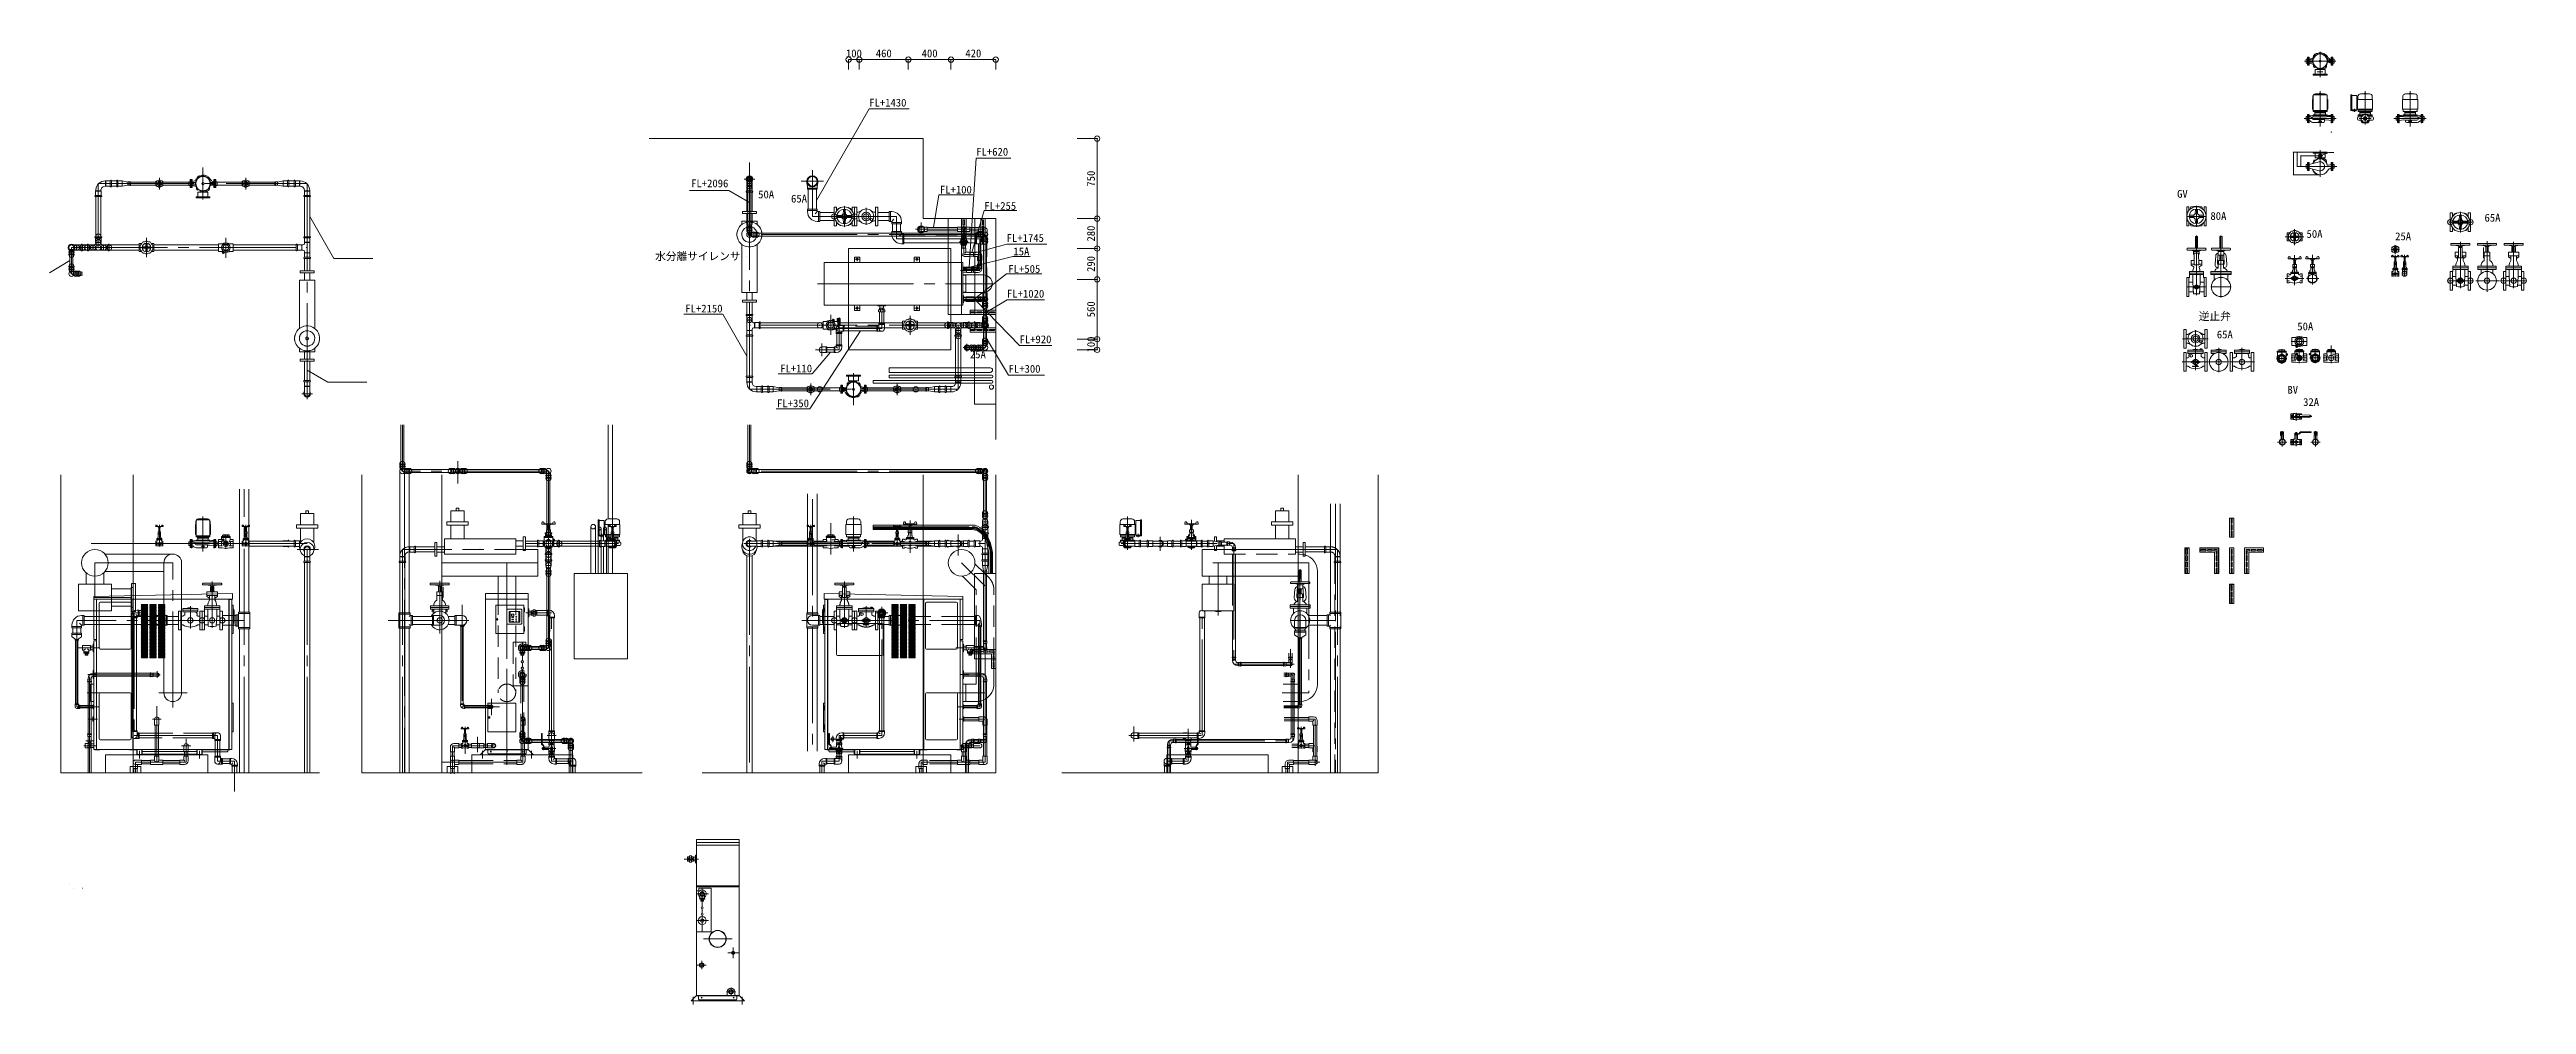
# Model space of a CAD drawing. Units: millimetres at full size, sheet at 1:100. Extents: x -1331 to 21899, y -20013 to -11058.
import ezdxf
from ezdxf.enums import TextEntityAlignment as Align

# ---------------------------------------------------------------- set-up
doc = ezdxf.new("R2010")
doc.units = ezdxf.units.MM
doc.header["$LTSCALE"] = 100
doc.header["$PDMODE"] = 32
doc.header["$PDSIZE"] = 50
for name, pattern in [('CHAIN1', [8, 5, -1, 1, -1]), ('CHAIN2', [12, 9, -1, 1, -1]), ('DASHED2', [3, 2, -1])]:
    doc.linetypes.add(name, pattern=pattern)
for name, color, linetype, lineweight in [('0-0_壁', 7, 'Continuous', 9), ('0-1_基礎', 7, 'Continuous', 9), ('0-2_器具', 7, 'Continuous', 9), ('0-3_給水管', 5, 'Continuous', 9), ('0-4_給湯管', 1, 'Continuous', 9), ('0-5_返湯', 1, 'Continuous', 9), ('0-6_膨張水', 1, 'Continuous', 9), ('0-7_排水', 2, 'DASHED2', 9), ('0-8_排気', 134, 'Continuous', 9), ('0-9_ガス', 3, 'Continuous', 9), ('0-A_電源', 3, 'Continuous', 9), ('0-B_支持金具', 7, 'Continuous', 9), ('1-0_壁', 7, 'Continuous', 9), ('1-1_基礎', 7, 'Continuous', 18), ('1-2_ボイラー', 7, 'Continuous', 9), ('1-3_給水', 5, 'DASHED2', 9), ('1-4_給湯', 1, 'Continuous', 9), ('1-5_返湯', 1, 'Continuous', 9), ('1-6_膨張水', 1, 'Continuous', 9), ('1-7_排水', 2, 'Continuous', 9), ('1-8_排気', 134, 'Continuous', 9), ('1-9_ガス', 3, 'Continuous', 9), ('1-A_電源', 7, 'Continuous', 9), ('1-B_支持金具', 7, 'Continuous', 9), ('2-0_壁', 7, 'Continuous', 9), ('2-1_基礎', 7, 'Continuous', 9), ('2-2_器具', 7, 'Continuous', 9), ('2-3_給水', 5, 'Continuous', 9), ('2-4_給湯', 1, 'Continuous', 9), ('2-5_返湯', 1, 'DASHED2', 9), ('2-6_膨張水', 1, 'Continuous', 9), ('2-7_排水', 2, 'Continuous', 9), ('2-8_排気', 134, 'Continuous', 9), ('2-9_ガス', 3, 'Continuous', 9), ('2-A_電源', 7, 'Continuous', 9), ('3-0_壁', 7, 'Continuous', 9), ('3-1_基礎', 7, 'Continuous', 9), ('3-2_器具', 7, 'Continuous', 9), ('3-3_給水', 5, 'Continuous', 9), ('3-4_給湯', 1, 'Continuous', 9), ('3-5_返湯', 1, 'Continuous', 9), ('3-7_排気', 2, 'Continuous', 9), ('3-8_ガス', 134, 'Continuous', 9), ('3-9', 3, 'Continuous', 9), ('4-0_壁', 7, 'Continuous', 9), ('4-1_基礎', 7, 'Continuous', 9), ('4-3_給水', 5, 'Continuous', 9), ('4-4_給湯', 1, 'Continuous', 9), ('4-5_返湯', 1, 'Continuous', 9), ('4-6_排水', 2, 'Continuous', 9), ('4-7_排気', 134, 'Continuous', 9), ('4-8_ガス', 3, 'DASHED2', 9), ('5-0_ボイラー位置', 7, 'Continuous', 9), ('F-0', 7, 'Continuous', 9)]:
    doc.layers.add(name, color=color, linetype=linetype, lineweight=lineweight)
doc.styles.add('ＭＳ ゴシック', font='')
doc.styles.get('ＭＳ ゴシック').set_extended_font_data('MS Gothic')

msp = doc.modelspace()

# ---------------------------------------------------------------- texts
at = {"layer": '0-3_給水管', "color": 7, "style": 'ＭＳ ゴシック'}
for s, p in [('FL+1430', (6356.3, -11615.1)), ('FL+620', (7360, -12075.5)), ('65A', (5623.3, -12515)), ('15A', (7708.5, -13009.9))]:
    msp.add_text(s, height=73.31, dxfattribs=at).set_placement(p, align=Align.BOTTOM_LEFT)
at = {"layer": '0-4_給湯管', "color": 7, "style": 'ＭＳ ゴシック'}
for s, p in [('FL+2096', (4686, -12372)), ('50A', (5314.8, -12475.7)), ('水分離サイレンサ', (4349.3, -13055.4)), ('FL+2150', (4631.5, -13545.6)), ('FL+1020', (7648.4, -13406.7))]:
    msp.add_text(s, height=73.31, dxfattribs=at).set_placement(p, align=Align.BOTTOM_LEFT)
at = {"layer": '0-5_返湯', "color": 7, "style": 'ＭＳ ゴシック'}
for s, p in [('25A', (7300.6, -13975.6)), ('FL+920', (7765.8, -13834.2)), ('FL+300', (7663.5, -14110.9))]:
    msp.add_text(s, height=73.31, dxfattribs=at).set_placement(p, align=Align.BOTTOM_LEFT)
at = {"layer": '0-7_排水', "color": 7, "style": 'ＭＳ ゴシック'}
for s, p in [('FL+100', (7019.2, -12430.8)), ('FL+255', (7435.4, -12583.5)), ('FL+505', (7661.2, -13174))]:
    msp.add_text(s, height=73.31, dxfattribs=at).set_placement(p, align=Align.BOTTOM_LEFT)
at = {"layer": '0-8_排気', "color": 7, "style": 'ＭＳ ゴシック'}
msp.add_text('FL+1745', height=73.31, dxfattribs=at).set_placement((7645.4, -12884.2), align=Align.BOTTOM_LEFT)
at = {"layer": '0-9_ガス', "color": 7, "style": 'ＭＳ ゴシック'}
for s, p in [('FL+110', (5521.3, -14107.7)), ('FL+350', (5492.1, -14434.5))]:
    msp.add_text(s, height=73.31, dxfattribs=at).set_placement(p, align=Align.BOTTOM_LEFT)
at = {"layer": '5-0_ボイラー位置', "style": 'ＭＳ ゴシック'}
for s, p in [('100', (6137.9, -11153)), ('460', (6417.9, -11153)), ('400', (6847.9, -11153)), ('420', (7257.9, -11153))]:
    msp.add_text(s, height=73.31, dxfattribs=at).set_placement(p, align=Align.BOTTOM_LEFT)
for s, p in [('750', (8494.4, -12344)), ('280', (8494.4, -12859)), ('290', (8494.4, -13144)), ('560', (8494.4, -13569)), ('100', (8494.4, -13899))]:
    msp.add_text(s, height=73.31, rotation=90, dxfattribs=at).set_placement(p, align=Align.BOTTOM_LEFT)
at = {"layer": 'F-0', "style": 'ＭＳ ゴシック'}
for s, p in [('GV', (18622, -12470.5)), ('80A', (18934.7, -12677.8)), ('50A', (19836.1, -12846)), ('25A', (20667.2, -12868.4)), ('65A', (21505.2, -12694.1)), ('逆止弁', (18825.6, -13618.4)), ('65A', (18994.9, -13789)), ('50A', (19749.7, -13713.2)), ('BV', (19656.9, -14307.7)), ('32A', (19804.2, -14422.2))]:
    msp.add_text(s, height=73.31, dxfattribs=at).set_placement(p, align=Align.BOTTOM_LEFT)

# ---------------------------------------------------------------- blocks, each defined once
blk = doc.blocks.new('BLKF0000')
at = {"layer": '1-1_基礎'}
for p, q in [((25598, 62264), (35574, 68024)), ((25598, 60984), (35574, 55224)), ((29174, 52664), (37494, 52664)), ((29174, 52664), (29174, 52024)), ((29174, 52024), (41974, 52024)), ((29494, 64184), (32054, 64184)), ((30774, 64184), (30774, 59064)), ((32694, 62904), (32694, 60344)), ((35254, 62904), (35254, 60344)), ((35574, 68024), (45551, 62264)), ((35574, 55224), (45551, 60984)), ((37174, 61967), (37174, 59064)), ((37494, 54610), (41974, 52024)), ((37494, 54610), (37494, 52664)), ((39094, 62904), (39094, 60344)), ((41654, 62904), (41654, 60344))]:
    blk.add_line(p, q, dxfattribs=at)
blk.add_lwpolyline([(35894, 64184), (37174, 61967), (38454, 64184)], dxfattribs=at)
for centre, start, end in [((33974, 62904), 0, 180.00001), ((33974, 60344), 179.99999, 0.00001), ((40374, 62904), 0, 180.00001), ((40374, 60344), 179.99999, 0.00001)]:
    blk.add_arc(centre, 1280, start, end, dxfattribs=at)
blk.add_point((35574, 61624), dxfattribs=at)

# ---------------------------------------------------------------- linework, layer by layer
at = {"layer": '0-0_壁'}
msp.add_line((6862.9, -11894), (4293.9, -11894), dxfattribs=at)
msp.add_lwpolyline([(7542.9, -14714), (7542.9, -12644), (6862.9, -12644), (6862.9, -11894)], dxfattribs=at)
at = {"layer": '0-1_基礎'}
for p, q in [((6162.9, -12924), (7122.9, -12924)), ((6162.9, -13874), (6162.9, -12924)), ((7122.9, -12924), (7122.9, -13874)), ((7122.9, -13874), (6162.9, -13874))]:
    msp.add_line(p, q, dxfattribs=at)
at = {"layer": '0-2_器具', "color": 4, "linetype": 'CHAIN2'}
for p, q in [((6243.4, -13004.5), (6243.4, -13043.6)), ((6803.4, -13004.5), (6803.4, -13043.6)), ((6223.8, -13024), (6262.9, -13024)), ((6783.8, -13024), (6822.9, -13024)), ((7327.9, -13129), (7212.9, -13129)), ((5872.1, -13254), (7509.4, -13254)), ((6243.4, -13503.6), (6243.4, -13464.5)), ((6803.4, -13503.6), (6803.4, -13464.5)), ((6223.8, -13484), (6262.9, -13484)), ((6783.8, -13484), (6822.9, -13484))]:
    msp.add_line(p, q, dxfattribs=at)
at = {"layer": '0-2_器具'}
for p, q in [((7232.9, -13112), (7269.6, -13112)), ((7232.9, -13146), (7269.6, -13146)), ((7262.9, -13174), (7232.9, -13174)), ((7262.9, -13174), (7262.9, -13334)), ((6435.9, -13456), (6435.9, -13454)), ((6505.9, -13461), (6440.9, -13461)), ((6456.4, -13461), (6456.4, -13482.1)), ((6490.4, -13482.1), (6490.4, -13461)), ((6510.9, -13454), (6510.9, -13456)), ((7262.9, -13334), (7232.9, -13334)), ((7234.9, -13361.5), (7232.9, -13361.5)), ((7232.9, -13436.5), (7234.9, -13436.5)), ((7239.9, -13431.5), (7239.9, -13366.5)), ((7239.9, -13382), (7264.4, -13382)), ((7264.4, -13416), (7239.9, -13416)), ((7264.4, -13378), (7264.4, -13420)), ((6461.1, -13499.1), (6461.1, -13519.1)), ((6464.9, -13499.1), (6464.9, -13482.1)), ((6481.8, -13499.1), (6481.8, -13482.1)), ((6485.6, -13499.1), (6485.6, -13519.1)), ((6493.9, -13499.1), (6493.9, -13482.1)), ((6502.9, -13519.1), (6502.9, -13499.1))]:
    msp.add_line(p, q, dxfattribs=at)
for points in [[(6218.4, -13054), (6218.4, -13004), (6268.4, -13004), (6268.4, -13054)], [(6778.4, -13054), (6778.4, -13004), (6828.4, -13004), (6828.4, -13054)], [(6218.4, -13454), (6218.4, -13504), (6268.4, -13504), (6268.4, -13454)], [(6778.4, -13454), (6778.4, -13504), (6828.4, -13504), (6828.4, -13454)], [(7264.4, -13420), (7340.4, -13420), (7340.4, -13378), (7264.4, -13378)], [(6502.9, -13519.1), (6443.9, -13519.1), (6443.9, -13499.1), (6502.9, -13499.1)], [(6452.9, -13499.1), (6452.9, -13482.1), (6493.9, -13482.1)]]:
    msp.add_lwpolyline(points, dxfattribs=at)
for points in [[(7232.9, -13054), (5933.4, -13054), (5933.4, -13454), (7232.9, -13454)], [(7269.6, -13149.8), (7315.6, -13149.8), (7315.6, -13108.3), (7269.6, -13108.3)]]:
    msp.add_lwpolyline(points, close=True, dxfattribs=at)
for centre in [(6243.4, -13024), (6803.4, -13024), (6243.4, -13484), (6803.4, -13484)]:
    msp.add_circle(centre, 7.5, dxfattribs=at)
for centre, start, end in [((6440.9, -13456), 180, 270), ((6505.9, -13456), 270, 0), ((7234.9, -13366.5), 0, 90), ((7234.9, -13431.5), 270, 0)]:
    msp.add_arc(centre, 5, start, end, dxfattribs=at)
at = {"layer": '0-3_給水管', "color": 7}
for p, q in [((5861, -12473), (6356.3, -11615.1)), ((6356.3, -11615.1), (6731.4, -11615.1)), ((7360, -12075.5), (7293.6, -13098.2)), ((7360, -12075.5), (7685.5, -12075.5))]:
    msp.add_line(p, q, dxfattribs=at)
at = {"layer": '0-3_給水管', "linetype": 'CHAIN2'}
for p, q in [((5927.9, -12294), (5717.9, -12294)), ((5822.9, -12624), (5822.9, -12189)), ((6122.9, -12526.4), (6122.9, -12722.1)), ((6327.9, -12542.6), (6327.9, -12702.7)), ((5822.9, -12624), (6612.9, -12624)), ((6202.9, -12624), (6257.9, -12624)), ((6612.9, -12624), (6612.9, -12834)), ((7232.9, -13109), (7392.9, -13109))]:
    msp.add_line(p, q, dxfattribs=at)
at = {"layer": '0-3_給水管'}
for p, q in [((5777.4, -12346.5), (5771.3, -12303.8)), ((5868.4, -12346.5), (5874.4, -12303.8)), ((5777.4, -12346.5), (5777.4, -12369)), ((5868.4, -12357), (5777.4, -12357)), ((5868.4, -12369), (5777.4, -12369)), ((5784.7, -12555), (5784.7, -12369)), ((5861, -12369), (5861, -12555)), ((5868.4, -12346.5), (5868.4, -12369)), ((6027.9, -12536.5), (6027.9, -12711.5)), ((6049.9, -12536.5), (6027.9, -12536.5)), ((6049.9, -12536.5), (6049.9, -12571.4)), ((6217.9, -12536.5), (6217.9, -12711.5)), ((6239.9, -12536.5), (6217.9, -12536.5)), ((6239.9, -12536.5), (6239.9, -12711.5)), ((6415.9, -12536.5), (6437.9, -12536.5)), ((6437.9, -12536.5), (6437.9, -12711.5)), ((5777.3, -12555), (5868.4, -12555)), ((5777.4, -12578.5), (5777.4, -12555)), ((5777.4, -12567), (5868.4, -12567)), ((5868.4, -12578.5), (5847.9, -12599)), ((5868.4, -12578.5), (5868.4, -12555)), ((5868.4, -12578.5), (5891.9, -12578.5)), ((5868.4, -12669.5), (5891.9, -12669.5)), ((5879.9, -12578.5), (5879.9, -12669.5)), ((5891.9, -12578.5), (5891.9, -12669.6)), ((6027.9, -12585.9), (5891.9, -12585.9)), ((5891.9, -12662.2), (6027.9, -12662.2)), ((6027.9, -12711.5), (6049.9, -12711.5)), ((6049.9, -12676.7), (6049.9, -12711.5)), ((6054.4, -12615.5), (6111, -12614)), ((6054.4, -12632.5), (6111, -12634)), ((6114.4, -12555.6), (6112.9, -12612.2)), ((6114.4, -12692.5), (6112.9, -12635.9)), ((6131.4, -12555.6), (6132.9, -12612.2)), ((6131.4, -12692.5), (6132.9, -12635.9)), ((6191.3, -12615.5), (6134.7, -12614)), ((6191.3, -12632.5), (6134.7, -12634)), ((6195.9, -12676.7), (6195.9, -12711.5)), ((6239.9, -12711.5), (6217.9, -12711.5)), ((6256.9, -12583.5), (6239.9, -12583.5)), ((6256.9, -12664.5), (6239.9, -12664.5)), ((6368.2, -12647.3), (6377.7, -12641.8)), ((6368.2, -12647.3), (6368.2, -12658.3)), ((6368.2, -12658.3), (6377.6, -12663.7)), ((6387.1, -12658.3), (6377.6, -12663.7)), ((6377.7, -12641.8), (6387.1, -12647.3)), ((6387.1, -12658.3), (6387.1, -12647.3)), ((6398.8, -12583.5), (6415.9, -12583.5)), ((6398.8, -12664.5), (6415.9, -12664.5)), ((6543.9, -12585.9), (6437.9, -12585.9)), ((6437.9, -12662.2), (6543.9, -12662.2)), ((6567.4, -12578.5), (6543.9, -12578.5)), ((6543.9, -12669.5), (6543.9, -12578.5)), ((6567.4, -12669.5), (6543.9, -12669.5)), ((6555.9, -12669.5), (6555.9, -12578.5)), ((6658.4, -12693), (6567.3, -12693)), ((6567.3, -12765), (6658.4, -12765)), ((6567.4, -12669.5), (6587.8, -12649.1)), ((6567.4, -12669.5), (6567.4, -12693)), ((6658.3, -12681), (6567.4, -12681)), ((6567.4, -12769.7), (6567.4, -12765)), ((6574.7, -12765), (6574.7, -12693)), ((6651, -12765), (6651, -12693)), ((6658.3, -12669.5), (6658.3, -12693)), ((6658.4, -12769.7), (6658.4, -12765)), ((6658.4, -12879.5), (6681.9, -12879.5)), ((6669.9, -12818.3), (6669.9, -12879.5)), ((6681.9, -12818.3), (6681.9, -12879.6)), ((7213.9, -12872.2), (6681.9, -12872.2)), ((7351.8, -12872.2), (7271.8, -12872.2)), ((7351.8, -12788.5), (7351.8, -12788.5)), ((7351.8, -12819.5), (7351.8, -12879.6)), ((7377.5, -12879.5), (7351.8, -12879.5)), ((7363.8, -12819.5), (7363.8, -12879.5)), ((7382, -12878.9), (7382, -13082)), ((7407.9, -12861), (7402.2, -12861)), ((7403.7, -13082), (7403.7, -12861)), ((7407.8, -12855), (7404.7, -12855)), ((7407.9, -12840.7), (7407.9, -12861)), ((7232.9, -13098.2), (7365.9, -13098.2)), ((7232.9, -13119.9), (7365.9, -13119.9)), ((7365.9, -13094), (7377.9, -13094)), ((7365.9, -13124), (7365.9, -13094)), ((7365.9, -13124), (7377.9, -13124)), ((7371.9, -13124), (7371.9, -13094)), ((7377.9, -13082), (7377.9, -13094)), ((7377.9, -13082), (7407.9, -13082)), ((7377.9, -13088.1), (7407.9, -13088.1)), ((7377.9, -13094), (7382.9, -13102.7)), ((7407.9, -13082), (7407.9, -13094))]:
    msp.add_line(p, q, dxfattribs=at)
at = {"layer": '0-3_給水管', "linetype": 'DASHED2'}
for p, q in [((6567.4, -12769.7), (6567.4, -12788.5)), ((6658.4, -12769.7), (6658.4, -12788.5)), ((6567.4, -12777), (6658.4, -12777)), ((6658.4, -12788.5), (6637.9, -12809)), ((6658.4, -12788.5), (6681.9, -12788.5)), ((6669.9, -12818.3), (6669.9, -12788.5)), ((6681.9, -12818.3), (6681.9, -12788.5)), ((6681.9, -12795.9), (7351.8, -12795.9)), ((7271.8, -12872.2), (7213.9, -12872.2)), ((7377.5, -12788.5), (7351.8, -12788.5)), ((7351.8, -12819.5), (7351.8, -12788.5)), ((7363.8, -12819.5), (7363.8, -12788.5))]:
    msp.add_line(p, q, dxfattribs=at)
at = {"layer": '0-3_給水管'}
for points in [[(6217.9, -12536.5), (6195.9, -12536.5), (6195.9, -12571.4)], [(6217.9, -12536.5), (6217.9, -12711.5), (6195.9, -12711.5)], [(6415.9, -12536.5), (6415.9, -12711.5), (6437.9, -12711.5)]]:
    msp.add_lwpolyline(points, dxfattribs=at)
at = {"layer": '0-3_給水管', "linetype": 'CHAIN2'}
msp.add_lwpolyline([(6612.9, -12834), (7392.9, -12834), (7392.9, -13109)], dxfattribs=at)
at = {"layer": '0-3_給水管', "color": 7}
msp.add_lwpolyline([(7300.2, -13098.2), (7702, -12998.6), (7866.9, -12998.6)], dxfattribs=at)
at = {"layer": '0-3_給水管'}
for centre, radius in [((5822.9, -12294), 52.5), ((5822.9, -12294), 44.5), ((6122.9, -12624), 90), ((6122.9, -12624), 69), ((6122.9, -12624), 15.5), ((6327.9, -12624), 71), ((6327.9, -12624), 40.4)]:
    msp.add_circle(centre, radius, dxfattribs=at)
for centre, radius, start, end in [((6122.9, -12716), 178, 101.90106, 109.46552), ((6122.9, -12716), 178, 70.53445, 78.09892), ((5868.4, -12578.5), 91, 180, 270), ((6283.9, -12624), 233, 161.00818, 163.97336), ((6283.9, -12624), 233, 196.02663, 198.99181), ((6122.9, -12532), 178, 250.53447, 258.09892), ((6122.9, -12532), 178, 281.90106, 289.46552), ((5961.9, -12624), 233, 16.02663, 18.99181), ((5961.9, -12624), 233, 341.00818, 343.97336), ((6327.9, -12684), 123, 111.97133, 125.20714), ((6327.9, -12564), 123, 234.79285, 248.02866), ((6327.9, -12684), 123, 54.79285, 68.02867), ((6327.9, -12564), 123, 291.97131, 305.20712), ((6567.4, -12669.5), 91, 0, 90), ((6658.4, -12788.5), 91, 199.11573, 270), ((7392.9, -12834), 15.3, 357.70968, 2.29032), ((7377.9, -13094), 30, 270, 0)]:
    msp.add_arc(centre, radius, start, end, dxfattribs=at)
at = {"layer": '0-3_給水管', "linetype": 'DASHED2'}
msp.add_arc((6658.4, -12788.5), 91, 180, 199.11573, dxfattribs=at)
msp.add_ellipse((7377.5, -12834), major_axis=(0, -45.3), ratio=0.6769, start_param=1.649573, end_param=3.1415927, dxfattribs=at)
at = {"layer": '0-3_給水管'}
msp.add_ellipse((7377.5, -12834), major_axis=(0, -45.3), ratio=0.6769, start_param=6.2831853, end_param=7.9327583, dxfattribs=at)
for p in [(6027.9, -12624), (6122.9, -12624), (6217.9, -12624), (6327.9, -12624)]:
    msp.add_point(p, dxfattribs=at)
at = {"layer": '0-4_給湯管'}
for p, q in [((-809.3, -12291.1), (-806.5, -12291.1)), ((-805.7, -12294.3), (-805.7, -12336.5)), ((-804.6, -12290.5), (-805, -12290.7)), ((-803.6, -12293.1), (-803.6, -12337.7)), ((-802.4, -12289.9), (-764.6, -12289.9)), ((-763.5, -12293.1), (-763.5, -12337.7)), ((-758.4, -12284.9), (-762.6, -12289.1)), ((-751.6, -12287.7), (-751.6, -12343.1)), ((-751.6, -12291.1), (-701.6, -12291.1)), ((-701.6, -12343.1), (-701.6, -12287.7)), ((-694.8, -12284.9), (-690.6, -12289.1)), ((-689.7, -12337.7), (-689.7, -12293.1)), ((-651.4, -12289.9), (-688.6, -12289.9)), ((-650.2, -12290.1), (-597.1, -12301.2)), ((-649.6, -12337.7), (-649.6, -12293.1)), ((-596.4, -12302.2), (-596.4, -12328.7)), ((-594.6, -12301.2), (-594.6, -12329.7)), ((-578.1, -12300.2), (-593.4, -12300.2)), ((-577.4, -12329.7), (-577.4, -12301.2)), ((-575.6, -12298.4), (-576.8, -12299.6)), ((-570.6, -12300.4), (-570.6, -12330.4)), ((-333.6, -12301.2), (-570.6, -12301.2)), ((-333.6, -12293.4), (-327.5, -12293.4)), ((-333.6, -12310.1), (-333.6, -12293.4)), ((-320.6, -12311.2), (-309, -12311.2)), ((-305.4, -12295.9), (-305.4, -12307.5)), ((-296.9, -12295.9), (-296.9, -12307.5)), ((-281.6, -12311.2), (-293.2, -12311.2)), ((-268.6, -12293.4), (-274.7, -12293.4)), ((-268.6, -12310), (-268.6, -12293.4)), ((-24.1, -12301.2), (-268.6, -12301.2)), ((-24.1, -12297.9), (-11.1, -12297.9)), ((-24.1, -12332.9), (-24.1, -12297.9)), ((-11.1, -12277.9), (4.9, -12277.9)), ((-11.1, -12352.9), (-11.1, -12277.9)), ((-5.1, -12352.9), (-5.1, -12277.9)), ((-2.1, -12352.9), (-2.1, -12277.9)), ((4.9, -12277.9), (4.9, -12352.9)), ((4.9, -12297.4), (42.4, -12288)), ((4.9, -12304.4), (37.8, -12304.4)), ((47.1, -12266.7), (47.1, -12278.8)), ((96, -12245.4), (119.8, -12245.4)), ((168.7, -12266.7), (168.7, -12278.8)), ((178, -12304.4), (210.9, -12304.4)), ((210.9, -12277.9), (226.9, -12277.9)), ((210.9, -12352.9), (210.9, -12277.9)), ((217.9, -12352.9), (217.9, -12277.9)), ((220.9, -12352.9), (220.9, -12277.9)), ((226.9, -12352.9), (226.9, -12277.9)), ((239.9, -12297.9), (226.9, -12297.9)), ((239.9, -12332.9), (239.9, -12297.9)), ((476.9, -12301.2), (239.9, -12301.2)), ((476.9, -12293.4), (483, -12293.4)), ((476.9, -12310.1), (476.9, -12293.4)), ((489.9, -12311.2), (501.5, -12311.2)), ((505.1, -12295.9), (505.1, -12307.5)), ((513.6, -12295.9), (513.6, -12307.5)), ((528.9, -12311.2), (517.3, -12311.2)), ((541.9, -12293.4), (535.8, -12293.4)), ((541.9, -12310), (541.9, -12293.4)), ((781.4, -12301.2), (541.9, -12301.2)), ((781.4, -12330.4), (781.4, -12300.4)), ((786.3, -12298.4), (787.6, -12299.6)), ((788.2, -12301.2), (788.2, -12329.7)), ((788.9, -12300.2), (804.2, -12300.2)), ((805.4, -12329.7), (805.4, -12301.2)), ((807.2, -12328.7), (807.2, -12302.2)), ((861, -12290.1), (807.9, -12301.2)), ((860.4, -12293.1), (860.4, -12337.7)), ((862.2, -12289.9), (899.4, -12289.9)), ((900.5, -12293.1), (900.5, -12337.7)), ((905.6, -12284.9), (901.4, -12289.1)), ((912.4, -12287.7), (912.4, -12343.1)), ((962.4, -12291.1), (912.4, -12291.1)), ((962.4, -12287.7), (962.4, -12343.1)), ((969.2, -12284.9), (973.4, -12289.1)), ((974.3, -12293.1), (974.3, -12337.7)), ((1013.2, -12289.9), (975.4, -12289.9)), ((1014.4, -12293.1), (1014.4, -12337.7)), ((1015.4, -12290.5), (1015.8, -12290.7)), ((1016.5, -12294.3), (1016.5, -12336.5)), ((1020.1, -12291.1), (1017.3, -12291.1)), ((5208.6, -12274), (5208.6, -12341.1)), ((5257.2, -12274), (5257.2, -12341.1)), ((-899.1, -12399), (-899.1, -12421.8)), ((-897.9, -12474.1), (-897.9, -12449)), ((-897.9, -12813.4), (-897.9, -12516.8)), ((-849.3, -12474.1), (-849.3, -12449)), ((-849.3, -12813.4), (-849.3, -12516.8)), ((-848.7, -12384.4), (-848.9, -12384.1)), ((-848.1, -12399), (-848.1, -12421.8)), ((-809.3, -12339.7), (-806.5, -12339.7)), ((-804.6, -12340.3), (-805, -12340.1)), ((-802.4, -12340.9), (-764.6, -12340.9)), ((-758.4, -12346), (-762.6, -12341.8)), ((-751.6, -12339.7), (-701.6, -12339.7)), ((-694.8, -12346), (-690.6, -12341.8)), ((-651.4, -12340.9), (-688.6, -12340.9)), ((-650.2, -12340.8), (-597.1, -12329.7)), ((-578.1, -12330.7), (-593.4, -12330.7)), ((-575.6, -12332.5), (-576.8, -12331.3)), ((-333.6, -12329.7), (-570.6, -12329.7)), ((-333.6, -12337.4), (-333.6, -12320.8)), ((-333.6, -12337.4), (-327.5, -12337.4)), ((-320.6, -12319.7), (-309, -12319.7)), ((-305.4, -12335), (-305.4, -12323.4)), ((-296.9, -12335), (-296.9, -12323.4)), ((-281.6, -12319.7), (-293.2, -12319.7)), ((-268.6, -12337.4), (-274.7, -12337.4)), ((-268.6, -12337.4), (-268.6, -12320.9)), ((-24.1, -12329.7), (-268.6, -12329.7)), ((-24.1, -12332.9), (-11.1, -12332.9)), ((-11.1, -12352.9), (4.9, -12352.9)), ((4.9, -12326.4), (37.8, -12326.4)), ((4.9, -12333.5), (42.4, -12342.9)), ((42.9, -12448.4), (42.9, -12438.4)), ((172.9, -12438.4), (42.9, -12438.4)), ((172.9, -12448.4), (42.9, -12448.4)), ((47.1, -12364.2), (47.1, -12352.1)), ((154.9, -12394.4), (60.9, -12394.4)), ((60.9, -12438.4), (60.9, -12394.4)), ((81.7, -12381.4), (82.9, -12394.4)), ((133.2, -12391.9), (82.6, -12391.9)), ((134.1, -12381.4), (132.9, -12394.4)), ((154.9, -12438.4), (154.9, -12394.4)), ((168.7, -12364.2), (168.7, -12352.1)), ((172.9, -12448.4), (172.9, -12438.4)), ((195, -12329.7), (177.4, -12329.7)), ((178, -12326.4), (210.9, -12326.4)), ((187.9, -12316.4), (187.9, -12314.4)), ((210.9, -12352.9), (226.9, -12352.9)), ((239.9, -12332.9), (226.9, -12332.9)), ((476.9, -12329.7), (239.9, -12329.7)), ((476.9, -12337.4), (476.9, -12320.8)), ((476.9, -12337.4), (483, -12337.4)), ((489.9, -12319.7), (501.5, -12319.7)), ((505.1, -12335), (505.1, -12323.4)), ((513.6, -12335), (513.6, -12323.4)), ((528.9, -12319.7), (517.3, -12319.7)), ((541.9, -12337.4), (535.8, -12337.4)), ((541.9, -12337.4), (541.9, -12320.9)), ((781.4, -12329.7), (541.9, -12329.7)), ((786.3, -12332.5), (787.6, -12331.3)), ((788.9, -12330.7), (804.2, -12330.7)), ((861, -12340.8), (807.9, -12329.7)), ((862.2, -12340.9), (899.4, -12340.9)), ((905.6, -12346), (901.4, -12341.8)), ((962.4, -12339.7), (912.4, -12339.7)), ((969.2, -12346), (973.4, -12341.8)), ((1013.2, -12340.9), (975.4, -12340.9)), ((1015.4, -12340.3), (1015.8, -12340.1)), ((1020.1, -12339.7), (1017.3, -12339.7)), ((1053.9, -12430.6), (1058.1, -12426.4)), ((1112.1, -12437.4), (1056.7, -12437.4)), ((1058.9, -12386.6), (1058.9, -12424.4)), ((1059.5, -12384.4), (1059.7, -12384.1)), ((1060.1, -12379.7), (1060.1, -12382.6)), ((1060.1, -12813.4), (1060.1, -12437.4)), ((1106.7, -12385.4), (1062.1, -12385.4)), ((1106.7, -12425.6), (1062.1, -12425.6)), ((1105.5, -12383.4), (1063.3, -12383.4)), ((1108.7, -12379.7), (1108.7, -12382.6)), ((1108.7, -12437.4), (1108.7, -12813.4)), ((1109.3, -12384.4), (1109.1, -12384.1)), ((1109.9, -12386.6), (1109.9, -12424.4)), ((1114.9, -12430.6), (1110.7, -12426.4)), ((5038.2, -12381), (4671.2, -12381)), ((5232.9, -12493.4), (5038.2, -12381)), ((5202.3, -12389.2), (5206.5, -12385)), ((5260.6, -12396), (5205.2, -12396)), ((5207.4, -12345.2), (5207.4, -12383)), ((5208, -12343), (5208.2, -12342.6)), ((5208.6, -12577.4), (5208.6, -12396)), ((5255.2, -12344), (5210.6, -12344)), ((5255.2, -12384.2), (5210.6, -12384.2)), ((5254, -12342), (5211.8, -12342)), ((5257.2, -12396), (5257.2, -12577.4)), ((5257.8, -12343), (5257.6, -12342.6)), ((5258.4, -12345.2), (5258.4, -12383)), ((5263.4, -12389.2), (5259.2, -12385)), ((5160.4, -12699.9), (5160.4, -12667.4)), ((5160.4, -12667.4), (5208.6, -12667.4)), ((5167.9, -12597.4), (5167.9, -12577.4)), ((5167.9, -12577.4), (5208.6, -12577.4)), ((5167.9, -12597.4), (5208.6, -12597.4)), ((5207.9, -12597.4), (5207.9, -12667.4)), ((5257.2, -12577.4), (5297.9, -12577.4)), ((5257.2, -12597.4), (5297.9, -12597.4)), ((5257.2, -12667.4), (5305.4, -12667.4)), ((5257.9, -12597.4), (5257.9, -12667.4)), ((5297.9, -12577.4), (5297.9, -12597.4)), ((5305.4, -12667.4), (5305.4, -12699.9)), ((-1105.2, -12891.1), (-1078.5, -12891.1)), ((-1101.3, -12939.7), (-1078.5, -12939.7)), ((-1077.7, -12894.3), (-1077.7, -12936.5)), ((-1076.6, -12890.5), (-1077, -12890.7)), ((-1076.6, -12940.3), (-1077, -12940.1)), ((-1075.6, -12893.1), (-1075.6, -12937.7)), ((-1074.4, -12889.9), (-1036.6, -12889.9)), ((-1074.4, -12940.9), (-1036.6, -12940.9)), ((-1035.5, -12893.1), (-1035.5, -12937.7)), ((-1030.4, -12884.9), (-1034.6, -12889.1)), ((-1030.4, -12946), (-1034.6, -12941.8)), ((-1023.6, -12887.7), (-1023.6, -12943.1)), ((-1023.6, -12891.1), (-975.6, -12891.1)), ((-1023.6, -12939.7), (-975.6, -12939.7)), ((-975.6, -12943.1), (-975.6, -12887.7)), ((-968.8, -12884.9), (-964.6, -12889.1)), ((-968.8, -12946), (-964.6, -12941.8)), ((-963.7, -12937.7), (-963.7, -12893.1)), ((-924.8, -12889.9), (-962.6, -12889.9)), ((-924.8, -12940.9), (-962.6, -12940.9)), ((-923.6, -12937.7), (-923.6, -12893.1)), ((-922.6, -12890.5), (-922.2, -12890.7)), ((-922.6, -12940.3), (-922.2, -12940.1)), ((-921.5, -12936.5), (-921.5, -12894.3)), ((-920.7, -12891.1), (-912.9, -12891.1)), ((-920.7, -12939.7), (-826.5, -12939.7)), ((-904.1, -12820.3), (-899.9, -12824.5)), ((-901.3, -12813.4), (-845.9, -12813.4)), ((-899.1, -12864.2), (-899.1, -12826.5)), ((-898.5, -12866.5), (-898.3, -12866.8)), ((-897.9, -12876.1), (-897.9, -12868.3)), ((-895.9, -12825.3), (-851.3, -12825.3)), ((-895.9, -12865.4), (-851.3, -12865.4)), ((-894.7, -12867.5), (-852.5, -12867.5)), ((-849.3, -12876.1), (-849.3, -12868.3)), ((-848.7, -12866.5), (-848.9, -12866.8)), ((-848.1, -12864.2), (-848.1, -12826.5)), ((-843.1, -12820.3), (-847.3, -12824.5)), ((-834.3, -12891.1), (-826.5, -12891.1)), ((-825.7, -12936.5), (-825.7, -12894.3)), ((-824.6, -12890.5), (-825, -12890.7)), ((-824.6, -12940.3), (-825, -12940.1)), ((-823.6, -12937.7), (-823.6, -12893.1)), ((-822.4, -12889.9), (-784.6, -12889.9)), ((-822.4, -12940.9), (-784.6, -12940.9)), ((-783.5, -12937.7), (-783.5, -12893.1)), ((-778.4, -12884.9), (-782.6, -12889.1)), ((-778.4, -12946), (-782.6, -12941.8)), ((-771.6, -12943.1), (-771.6, -12887.7)), ((-771.6, -12891.1), (-491.6, -12891.1)), ((-771.6, -12939.7), (-491.6, -12939.7)), ((-491.6, -12952.4), (-491.6, -12878.4)), ((-470.9, -12878.4), (-491.6, -12878.4)), ((-470.9, -12952.4), (-491.6, -12952.4)), ((-470, -12880.4), (-470.9, -12878.4)), ((-470, -12950.4), (-470.9, -12952.4)), ((-466.3, -12880.4), (-470, -12880.4)), ((-466.3, -12950.4), (-470, -12950.4)), ((-462.6, -12908.9), (-433.1, -12908.9)), ((-462.6, -12921.9), (-433.1, -12921.9)), ((-428.1, -12874.5), (-428.1, -12904)), ((-428.1, -12956.4), (-428.1, -12926.9)), ((-415.1, -12874.5), (-415.1, -12904)), ((-415.1, -12956.4), (-415.1, -12926.9)), ((-380.6, -12908.9), (-410.1, -12908.9)), ((-380.6, -12921.9), (-410.1, -12921.9)), ((-373.2, -12880.4), (-376.9, -12880.4)), ((-373.2, -12950.4), (-376.9, -12950.4)), ((-373.2, -12880.4), (-372.3, -12878.4)), ((-373.2, -12950.4), (-372.3, -12952.4)), ((-351.6, -12878.4), (-372.3, -12878.4)), ((-351.6, -12952.4), (-372.3, -12952.4)), ((-351.6, -12952.4), (-351.6, -12878.4)), ((-351.6, -12891.1), (252.4, -12891.1)), ((-351.6, -12939.7), (252.4, -12939.7)), ((247.4, -12915.4), (397.4, -12915.4)), ((288.7, -12878.9), (252.4, -12878.9)), ((252.4, -12878.9), (252.4, -12951.9)), ((280.9, -12915.4), (252.4, -12915.4)), ((288.7, -12951.9), (252.4, -12951.9)), ((289.4, -12940.6), (289.4, -12957.9)), ((289.4, -12957.9), (307.4, -12957.9)), ((290.4, -12959.4), (290.4, -12969.4)), ((290.4, -12959.4), (306.4, -12959.4)), ((290.4, -12969.4), (306.4, -12969.4)), ((290.6, -12915.4), (306.5, -12887.9)), ((306.5, -12942.9), (290.6, -12915.4)), ((290.9, -12957.9), (290.9, -12959.4)), ((292.6, -12969.4), (304.2, -12963.4)), ((292.6, -12963.4), (304.2, -12969.4)), ((292.6, -12963.4), (292.6, -12969.4)), ((292.6, -12963.4), (304.2, -12963.4)), ((298.4, -12952.9), (298.4, -12974.4)), ((304.2, -12963.4), (304.2, -12969.4)), ((305.9, -12957.9), (305.9, -12959.4)), ((306.4, -12959.4), (306.4, -12969.4)), ((306.5, -12887.9), (338.3, -12887.9)), ((306.5, -12942.9), (338.3, -12942.9)), ((307.4, -12954.1), (307.4, -12957.9)), ((322.4, -12865.9), (322.4, -12964.9)), ((354.1, -12915.4), (338.3, -12887.9)), ((338.3, -12942.9), (354.1, -12915.4)), ((356.1, -12878.9), (392.4, -12878.9)), ((356.1, -12951.9), (392.4, -12951.9)), ((363.9, -12915.4), (392.4, -12915.4)), ((392.4, -12878.9), (392.4, -12951.9)), ((392.4, -12891.1), (982.4, -12891.1)), ((392.4, -12939.7), (982.4, -12939.7)), ((982.4, -12943.1), (982.4, -12887.7)), ((989.2, -12884.9), (993.4, -12889.1)), ((989.2, -12946), (993.4, -12941.8)), ((994.3, -12937.7), (994.3, -12893.1)), ((1033.2, -12889.9), (995.4, -12889.9)), ((1033.2, -12940.9), (995.4, -12940.9)), ((1034.4, -12937.7), (1034.4, -12893.1)), ((1035.4, -12890.5), (1035.8, -12890.7)), ((1035.4, -12940.3), (1035.8, -12940.1)), ((1036.5, -12936.5), (1036.5, -12894.3)), ((1045.1, -12891.1), (1037.3, -12891.1)), ((1045.1, -12939.7), (1037.3, -12939.7)), ((1053.9, -12820.3), (1058.1, -12824.5)), ((1053.9, -13010.6), (1058.1, -13006.4)), ((1112.1, -12813.4), (1056.7, -12813.4)), ((1058.9, -12864.2), (1058.9, -12826.5)), ((1058.9, -12966.6), (1058.9, -13004.4)), ((1059.5, -12866.5), (1059.7, -12866.8)), ((1059.5, -12964.4), (1059.7, -12964.1)), ((1060.1, -12876.1), (1060.1, -12868.3)), ((1060.1, -12962.6), (1060.1, -12954.7)), ((1106.7, -12825.3), (1062.1, -12825.3)), ((1106.7, -12865.4), (1062.1, -12865.4)), ((1106.7, -12965.4), (1062.1, -12965.4)), ((1106.7, -13005.6), (1062.1, -13005.6)), ((1105.5, -12867.5), (1063.3, -12867.5)), ((1105.5, -12963.4), (1063.3, -12963.4)), ((1108.7, -12962.6), (1108.7, -12868.3)), ((1109.3, -12866.5), (1109.1, -12866.8)), ((1109.3, -12964.4), (1109.1, -12964.1)), ((1109.9, -12864.2), (1109.9, -12826.5)), ((1109.9, -12966.6), (1109.9, -13004.4)), ((1114.9, -12820.3), (1110.7, -12824.5)), ((1114.9, -13010.6), (1110.7, -13006.4)), ((5160.4, -13337.4), (5160.4, -12884.8)), ((5208.6, -13002), (5208.6, -13000.9)), ((5305.4, -12884.8), (5305.4, -13337.4)), ((-1086.1, -13146.2), (-1089.9, -13146.2)), ((-1086.1, -13174.7), (-1089.9, -13174.7)), ((-1085.4, -13147.2), (-1085.4, -13173.7)), ((-1083.6, -13146.2), (-1083.6, -13174.7)), ((-1067.1, -13145.2), (-1082.4, -13145.2)), ((-1067.1, -13175.7), (-1082.4, -13175.7)), ((-1066.4, -13174.7), (-1066.4, -13146.2)), ((-1064.6, -13143.4), (-1065.8, -13144.6)), ((-1064.6, -13177.5), (-1065.8, -13176.3)), ((-1059.6, -13145.4), (-1059.6, -13175.4)), ((-1059.6, -13146.2), (-1023.1, -13146.2)), ((-1059.6, -13174.7), (-1023.1, -13174.7)), ((1156.9, -13222.1), (1011.9, -13222.1)), ((1011.9, -13674.6), (1011.9, -13222.1)), ((1019.4, -13152.1), (1149.4, -13152.1)), ((1112.1, -13017.4), (1056.7, -13017.4)), ((1059.4, -13222.1), (1059.4, -13152.1)), ((1060.1, -13132.1), (1060.1, -13017.4)), ((1108.7, -13017.4), (1108.7, -13132.1)), ((1109.4, -13222.1), (1109.4, -13152.1)), ((1149.4, -13132.1), (1149.4, -13152.1)), ((1156.9, -13222.1), (1156.9, -13674.6)), ((5160.4, -13337.4), (5305.4, -13337.4)), ((5297.9, -13407.4), (5167.9, -13407.4)), ((5167.9, -13427.4), (5167.9, -13407.4)), ((5207.9, -13337.4), (5207.9, -13407.4)), ((5208.6, -13542), (5208.6, -13427.4)), ((5257.2, -13427.4), (5257.2, -13542)), ((5257.9, -13337.4), (5257.9, -13407.4)), ((7376.9, -13384.7), (7340.4, -13384.7)), ((7376.9, -13413.3), (7340.4, -13413.3)), ((7376.9, -13414), (7376.9, -13384)), ((7381.8, -13382), (7383, -13383.2)), ((7381.8, -13416.1), (7383, -13414.9)), ((7383.6, -13384.7), (7383.6, -13413.3)), ((7384.4, -13383.7), (7399.7, -13383.7)), ((7384.4, -13414.3), (7399.7, -13414.3)), ((7400.9, -13413.3), (7400.9, -13384.7)), ((7402.6, -13412.3), (7402.6, -13385.7)), ((7403.4, -13384.7), (7407.1, -13384.7)), ((7403.4, -13413.3), (7407.1, -13413.3)), ((1108.7, -13557.4), (1108.7, -13558.6)), ((5202.3, -13548.9), (5206.5, -13553.1)), ((5205.2, -13542), (5260.6, -13542)), ((5207.4, -13592.8), (5207.4, -13555)), ((5207.4, -13695.2), (5207.4, -13733)), ((5208, -13595.1), (5208.2, -13595.4)), ((5208, -13693), (5208.2, -13692.6)), ((5208.6, -13596.9), (5208.6, -13691.1)), ((5210.6, -13553.9), (5255.2, -13553.9)), ((5210.6, -13594), (5255.2, -13594)), ((5210.6, -13694), (5255.2, -13694)), ((5211.8, -13596.1), (5254, -13596.1)), ((5211.8, -13692), (5254, -13692)), ((5257.2, -13596.9), (5257.2, -13604.7)), ((5257.2, -13683.3), (5257.2, -13691.1)), ((5257.8, -13595.1), (5257.6, -13595.4)), ((5257.8, -13693), (5257.6, -13692.6)), ((5258.4, -13592.8), (5258.4, -13555)), ((5258.4, -13695.2), (5258.4, -13733)), ((5263.4, -13548.9), (5259.2, -13553.1)), ((5272.2, -13619.7), (5280, -13619.7)), ((5272.2, -13668.3), (5280, -13668.3)), ((5280.8, -13622.9), (5280.8, -13665.1)), ((5281.8, -13619.1), (5281.5, -13619.3)), ((5281.8, -13668.9), (5281.5, -13668.7)), ((5282.9, -13621.7), (5282.9, -13666.3)), ((5284.1, -13618.5), (5321.8, -13618.5)), ((5284.1, -13669.5), (5321.8, -13669.5)), ((5323, -13621.7), (5323, -13666.3)), ((5328, -13613.5), (5323.8, -13617.7)), ((5328, -13674.6), (5323.8, -13670.4)), ((5334.9, -13616.3), (5334.9, -13671.7)), ((5924.9, -13619.7), (5334.9, -13619.7)), ((5924.9, -13668.3), (5334.9, -13668.3)), ((6069.9, -13644), (5919.9, -13644)), ((5961.1, -13607.5), (5924.9, -13607.5)), ((5924.9, -13680.5), (5924.9, -13607.5)), ((5953.4, -13644), (5924.9, -13644)), ((5961.1, -13680.5), (5924.9, -13680.5)), ((5979, -13616.5), (5963.1, -13644)), ((5963.1, -13644), (5979, -13671.5)), ((6010.7, -13616.5), (5979, -13616.5)), ((6010.7, -13671.5), (5979, -13671.5)), ((5994.9, -13693.5), (5994.9, -13594.5)), ((6009.9, -13605.3), (6009.9, -13601.5)), ((6027.9, -13601.5), (6009.9, -13601.5)), ((6010.7, -13616.5), (6026.6, -13644)), ((6026.6, -13644), (6010.7, -13671.5)), ((6026.9, -13590), (6010.9, -13590)), ((6010.9, -13600), (6010.9, -13590)), ((6026.9, -13600), (6010.9, -13600)), ((6011.4, -13601.5), (6011.4, -13600)), ((6024.7, -13590), (6013, -13596)), ((6024.7, -13596), (6013, -13590)), ((6013, -13596), (6013, -13590)), ((6024.7, -13596), (6013, -13596)), ((6018.9, -13606.5), (6018.9, -13585)), ((6024.7, -13596), (6024.7, -13590)), ((6026.4, -13601.5), (6026.4, -13600)), ((6026.9, -13600), (6026.9, -13590)), ((6027.9, -13618.9), (6027.9, -13601.5)), ((6028.6, -13607.5), (6064.9, -13607.5)), ((6028.6, -13680.5), (6064.9, -13680.5)), ((6036.4, -13644), (6064.9, -13644)), ((6064.9, -13680.5), (6064.9, -13607.5)), ((6668.9, -13619.7), (6064.9, -13619.7)), ((6668.9, -13668.3), (6064.9, -13668.3)), ((6668.9, -13607), (6689.5, -13607)), ((6668.9, -13607), (6668.9, -13681)), ((6668.9, -13681), (6689.5, -13681)), ((6690.5, -13609), (6689.5, -13607)), ((6690.5, -13679), (6689.5, -13681)), ((6690.5, -13609), (6694.2, -13609)), ((6690.5, -13679), (6694.2, -13679)), ((6697.9, -13637.5), (6727.4, -13637.5)), ((6697.9, -13650.5), (6727.4, -13650.5)), ((6732.4, -13603), (6732.4, -13632.5)), ((6732.4, -13685), (6732.4, -13655.5)), ((6745.4, -13603), (6745.4, -13632.5)), ((6745.4, -13685), (6745.4, -13655.5)), ((6779.8, -13637.5), (6750.3, -13637.5)), ((6779.8, -13650.5), (6750.3, -13650.5)), ((6783.6, -13609), (6787.2, -13609)), ((6783.6, -13679), (6787.2, -13679)), ((6787.2, -13609), (6788.2, -13607)), ((6787.2, -13679), (6788.2, -13681)), ((6788.2, -13607), (6808.9, -13607)), ((6788.2, -13681), (6808.9, -13681)), ((6808.9, -13607), (6808.9, -13681)), ((7088.9, -13619.7), (6808.9, -13619.7)), ((7088.9, -13668.3), (6808.9, -13668.3)), ((7088.9, -13616.3), (7088.9, -13671.7)), ((7095.7, -13613.5), (7099.9, -13617.7)), ((7095.7, -13674.6), (7099.9, -13670.4)), ((7100.7, -13621.7), (7100.7, -13666.3)), ((7139.7, -13618.5), (7101.9, -13618.5)), ((7139.7, -13669.5), (7101.9, -13669.5)), ((7140.9, -13621.7), (7140.9, -13666.3)), ((7141.9, -13619.1), (7142.2, -13619.3)), ((7141.9, -13668.9), (7142.2, -13668.7)), ((7142.9, -13622.9), (7142.9, -13665.1)), ((7238, -13619.7), (7143.7, -13619.7)), ((7151.6, -13668.3), (7143.7, -13668.3)), ((7165.4, -13695.2), (7165.4, -13733)), ((7166, -13693), (7166.2, -13692.6)), ((7166.6, -13683.3), (7166.6, -13691.1)), ((7213.2, -13694), (7168.6, -13694)), ((7212, -13692), (7169.8, -13692)), ((7215.2, -13683.3), (7215.2, -13691.1)), ((7215.8, -13693), (7215.6, -13692.6)), ((7216.4, -13695.2), (7216.4, -13733)), ((7238, -13668.3), (7230.2, -13668.3)), ((7238.8, -13622.9), (7238.8, -13665.1)), ((7239.8, -13619.1), (7239.5, -13619.3)), ((7239.8, -13668.9), (7239.5, -13668.7)), ((7240.9, -13621.7), (7240.9, -13666.3)), ((7242.1, -13618.5), (7279.8, -13618.5)), ((7242.1, -13669.5), (7279.8, -13669.5)), ((7281, -13621.7), (7281, -13666.3)), ((7286, -13613.5), (7281.8, -13617.7)), ((7286, -13674.6), (7281.8, -13670.4)), ((7292.9, -13616.3), (7292.9, -13671.7)), ((7340.9, -13619.7), (7292.9, -13619.7)), ((7340.9, -13668.3), (7292.9, -13668.3)), ((7340.9, -13671.7), (7340.9, -13616.3)), ((7347.7, -13613.5), (7351.9, -13617.7)), ((7347.7, -13674.6), (7351.9, -13670.4)), ((7352.7, -13666.3), (7352.7, -13621.7)), ((7391.7, -13618.5), (7353.9, -13618.5)), ((7391.7, -13669.5), (7353.9, -13669.5)), ((7392.9, -13666.3), (7392.9, -13621.7)), ((7393.9, -13619.1), (7394.2, -13619.3)), ((7393.9, -13668.9), (7394.2, -13668.7)), ((7394.9, -13665.1), (7394.9, -13622.9)), ((7418.6, -13619.7), (7395.7, -13619.7)), ((7422.5, -13668.3), (7395.7, -13668.3)), ((1011.9, -13892.1), (1011.9, -13859.6)), ((1060.1, -13892.1), (1011.9, -13892.1)), ((1059.4, -13962.1), (1059.4, -13892.1)), ((1156.9, -13892.1), (1108.7, -13892.1)), ((1109.4, -13962.1), (1109.4, -13892.1)), ((1156.9, -13859.6), (1156.9, -13892.1)), ((5202.3, -13739.2), (5206.5, -13735)), ((5205.2, -13746), (5260.6, -13746)), ((5208.6, -14122), (5208.6, -13746)), ((5210.6, -13734.2), (5255.2, -13734.2)), ((5257.2, -13746), (5257.2, -14122)), ((5263.4, -13739.2), (5259.2, -13735)), ((7160.3, -13739.2), (7164.5, -13735)), ((7218.6, -13746), (7163.2, -13746)), ((7166.6, -13746), (7166.6, -14042.7)), ((7213.2, -13734.2), (7168.6, -13734.2)), ((7215.2, -13746), (7215.2, -14042.7)), ((7221.4, -13739.2), (7217.2, -13735)), ((1019.4, -13982.1), (1019.4, -13962.1)), ((1060.1, -13962.1), (1019.4, -13962.1)), ((1060.1, -13982.1), (1019.4, -13982.1)), ((1056.7, -14163.4), (1112.1, -14163.4)), ((1060.1, -14163.4), (1060.1, -13982.1)), ((1149.4, -13962.1), (1108.7, -13962.1)), ((1108.7, -13982.1), (1108.7, -14163.4)), ((1149.4, -13982.1), (1108.7, -13982.1)), ((1149.4, -13962.1), (1149.4, -13982.1)), ((5202.3, -14128.9), (5206.5, -14133.1)), ((5205.2, -14122), (5260.6, -14122)), ((5207.4, -14172.8), (5207.4, -14135)), ((5210.6, -14133.9), (5255.2, -14133.9)), ((5258.4, -14172.8), (5258.4, -14135)), ((5263.4, -14128.9), (5259.2, -14133.1)), ((6144.4, -14111), (6144.4, -14121)), ((6144.4, -14111), (6274.4, -14111)), ((6144.4, -14121), (6274.4, -14121)), ((6162.4, -14121), (6162.4, -14165)), ((6162.4, -14165), (6256.4, -14165)), ((6183.2, -14178), (6184.3, -14165)), ((6184.1, -14167.5), (6234.6, -14167.5)), ((6235.5, -14178), (6234.4, -14165)), ((6256.4, -14121), (6256.4, -14165)), ((6274.4, -14111), (6274.4, -14121)), ((7165.4, -14160.4), (7165.4, -14137.6)), ((7166.6, -14085.4), (7166.6, -14110.4)), ((7215.2, -14085.4), (7215.2, -14110.4)), ((7216.4, -14160.4), (7216.4, -14137.6)), ((1053.9, -14170.3), (1058.1, -14174.5)), ((1058.9, -14214.2), (1058.9, -14176.5)), ((1059.5, -14216.5), (1059.7, -14216.8)), ((1060.1, -14285.4), (1060.1, -14218.3)), ((1062.1, -14175.3), (1106.7, -14175.3)), ((1062.1, -14215.4), (1106.7, -14215.4)), ((1063.3, -14217.5), (1105.5, -14217.5)), ((1108.7, -14285.4), (1108.7, -14218.3)), ((1109.3, -14216.5), (1109.1, -14216.8)), ((1109.9, -14214.2), (1109.9, -14176.5)), ((1114.9, -14170.3), (1110.7, -14174.5)), ((5208, -14175.1), (5208.2, -14175.4)), ((5208.6, -14179.7), (5208.6, -14176.9)), ((5210.6, -14174), (5255.2, -14174)), ((5211.8, -14176.1), (5254, -14176.1)), ((5257.2, -14179.7), (5257.2, -14176.9)), ((5257.8, -14175.1), (5257.6, -14175.4)), ((5297.2, -14219.7), (5300, -14219.7)), ((5297.2, -14268.3), (5300, -14268.3)), ((5300.8, -14265.1), (5300.8, -14222.9)), ((5301.8, -14219.1), (5301.5, -14219.3)), ((5301.8, -14268.9), (5301.5, -14268.7)), ((5302.9, -14266.3), (5302.9, -14221.7)), ((5304.1, -14218.5), (5341.8, -14218.5)), ((5304.1, -14269.5), (5341.8, -14269.5)), ((5343, -14266.3), (5343, -14221.7)), ((5348, -14213.5), (5343.8, -14217.7)), ((5348, -14274.6), (5343.8, -14270.4)), ((5354.9, -14271.7), (5354.9, -14216.3)), ((5354.9, -14219.7), (5404.9, -14219.7)), ((5354.9, -14268.3), (5404.9, -14268.3)), ((5404.9, -14271.7), (5404.9, -14216.3)), ((5411.7, -14213.5), (5415.9, -14217.7)), ((5411.7, -14274.6), (5415.9, -14270.4)), ((5416.7, -14266.3), (5416.7, -14221.7)), ((5455, -14218.5), (5417.9, -14218.5)), ((5455, -14269.5), (5417.9, -14269.5)), ((5456.3, -14218.7), (5509.3, -14229.7)), ((5456.3, -14269.4), (5509.3, -14258.3)), ((5456.9, -14266.3), (5456.9, -14221.7)), ((5510.1, -14230.7), (5510.1, -14257.3)), ((5511.9, -14229.7), (5511.9, -14258.3)), ((5528.4, -14228.7), (5513.1, -14228.7)), ((5528.4, -14259.3), (5513.1, -14259.3)), ((5529.1, -14258.3), (5529.1, -14229.7)), ((5530.9, -14227), (5529.7, -14228.2)), ((5530.9, -14261.1), (5529.7, -14259.9)), ((5535.9, -14229), (5535.9, -14259)), ((5535.9, -14229.7), (5775.4, -14229.7)), ((5535.9, -14258.3), (5775.4, -14258.3)), ((5775.4, -14222), (5775.4, -14238.6)), ((5775.4, -14222), (5781.4, -14222)), ((5775.4, -14249.5), (5775.4, -14266)), ((5775.4, -14266), (5781.4, -14266)), ((5788.3, -14239.8), (5799.9, -14239.8)), ((5788.3, -14248.3), (5799.9, -14248.3)), ((5803.6, -14224.5), (5803.6, -14236.1)), ((5803.6, -14263.6), (5803.6, -14252)), ((5812.1, -14224.5), (5812.1, -14236.1)), ((5812.1, -14263.6), (5812.1, -14252)), ((5827.4, -14239.8), (5815.8, -14239.8)), ((5827.4, -14248.3), (5815.8, -14248.3)), ((5840.4, -14222), (5834.3, -14222)), ((5840.4, -14266), (5834.3, -14266)), ((5840.4, -14222), (5840.4, -14238.7)), ((5840.4, -14229.7), (6077.4, -14229.7)), ((5840.4, -14249.4), (5840.4, -14266)), ((5840.4, -14258.3), (6077.4, -14258.3)), ((6077.4, -14226.5), (6090.4, -14226.5)), ((6077.4, -14226.5), (6077.4, -14261.5)), ((6077.4, -14261.5), (6090.4, -14261.5)), ((6106.4, -14206.5), (6090.4, -14206.5)), ((6090.4, -14206.5), (6090.4, -14281.5)), ((6106.4, -14281.5), (6090.4, -14281.5)), ((6096.4, -14206.5), (6096.4, -14281.5)), ((6099.4, -14206.5), (6099.4, -14281.5)), ((6106.4, -14206.5), (6106.4, -14281.5)), ((6139.2, -14233), (6106.4, -14233)), ((6139.2, -14255), (6106.4, -14255)), ((6122.2, -14229.7), (6139.8, -14229.7)), ((6129.4, -14243), (6129.4, -14245)), ((6148.6, -14195.2), (6148.6, -14207.3)), ((6148.6, -14292.8), (6148.6, -14280.7)), ((6221.2, -14314), (6197.5, -14314)), ((6270.1, -14195.2), (6270.1, -14207.3)), ((6270.1, -14292.8), (6270.1, -14280.7)), ((6312.4, -14226), (6274.8, -14216.6)), ((6312.4, -14262.1), (6274.8, -14271.5)), ((6312.4, -14233), (6279.5, -14233)), ((6312.4, -14255), (6279.5, -14255)), ((6328.4, -14206.5), (6312.4, -14206.5)), ((6312.4, -14281.5), (6312.4, -14206.5)), ((6328.4, -14281.5), (6312.4, -14281.5)), ((6319.4, -14206.5), (6319.4, -14281.5)), ((6322.4, -14206.5), (6322.4, -14281.5)), ((6328.4, -14206.5), (6328.4, -14281.5)), ((6341.4, -14226.5), (6328.4, -14226.5)), ((6341.4, -14261.5), (6328.4, -14261.5)), ((6341.4, -14226.5), (6341.4, -14261.5)), ((6341.4, -14229.7), (6585.9, -14229.7)), ((6341.4, -14258.3), (6585.9, -14258.3)), ((6585.9, -14222), (6585.9, -14238.6)), ((6585.9, -14222), (6591.9, -14222)), ((6585.9, -14249.5), (6585.9, -14266)), ((6585.9, -14266), (6591.9, -14266)), ((6598.8, -14239.8), (6610.4, -14239.8)), ((6598.8, -14248.3), (6610.4, -14248.3)), ((6614.1, -14224.5), (6614.1, -14236.1)), ((6614.1, -14263.6), (6614.1, -14252)), ((6622.6, -14224.5), (6622.6, -14236.1)), ((6622.6, -14263.6), (6622.6, -14252)), ((6637.9, -14239.8), (6626.3, -14239.8)), ((6637.9, -14248.3), (6626.3, -14248.3)), ((6650.9, -14222), (6644.8, -14222)), ((6650.9, -14266), (6644.8, -14266)), ((6650.9, -14222), (6650.9, -14238.7)), ((6650.9, -14229.7), (6887.9, -14229.7)), ((6650.9, -14249.4), (6650.9, -14266)), ((6650.9, -14258.3), (6887.9, -14258.3)), ((6887.9, -14259), (6887.9, -14229)), ((6892.8, -14227), (6894, -14228.2)), ((6892.8, -14261.1), (6894, -14259.9)), ((6894.6, -14229.7), (6894.6, -14258.3)), ((6895.4, -14228.7), (6910.7, -14228.7)), ((6895.4, -14259.3), (6910.7, -14259.3)), ((6911.9, -14258.3), (6911.9, -14229.7)), ((6913.6, -14257.3), (6913.6, -14230.7)), ((6967.5, -14218.7), (6914.4, -14229.7)), ((6967.5, -14269.4), (6914.4, -14258.3)), ((6966.9, -14221.7), (6966.9, -14266.3)), ((6968.7, -14218.5), (7005.8, -14218.5)), ((6968.7, -14269.5), (7005.8, -14269.5)), ((7007, -14221.7), (7007, -14266.3)), ((7012, -14213.5), (7007.8, -14217.7)), ((7012, -14274.6), (7007.8, -14270.4)), ((7018.9, -14216.3), (7018.9, -14271.7)), ((7068.9, -14219.7), (7018.9, -14219.7)), ((7068.9, -14268.3), (7018.9, -14268.3)), ((7068.9, -14271.7), (7068.9, -14216.3)), ((7075.7, -14213.5), (7079.9, -14217.7)), ((7075.7, -14274.6), (7079.9, -14270.4)), ((7080.7, -14266.3), (7080.7, -14221.7)), ((7119.7, -14218.5), (7081.9, -14218.5)), ((7119.7, -14269.5), (7081.9, -14269.5)), ((7120.9, -14266.3), (7120.9, -14221.7)), ((7121.9, -14219.1), (7122.2, -14219.3)), ((7121.9, -14268.9), (7122.2, -14268.7)), ((7122.9, -14265.1), (7122.9, -14222.9)), ((7126.6, -14219.7), (7123.7, -14219.7)), ((7126.6, -14268.3), (7123.7, -14268.3)), ((7166, -14175.1), (7166.2, -14175.4))]:
    msp.add_line(p, q, dxfattribs=at)
at = {"layer": '0-4_給湯管', "linetype": 'CHAIN2'}
for p, q in [((-301.1, -12260.4), (-301.1, -12370.4)), ((107.9, -12465.4), (107.9, -12165.4)), ((509.4, -12370.4), (509.4, -12260.4)), ((5182.9, -12274), (5282.9, -12274)), ((5232.9, -12224), (5232.9, -14244)), ((-873.6, -12315.4), (-873.6, -12915.4)), ((-873.6, -12315.4), (1084.4, -12315.4)), ((1084.4, -14335.4), (1084.4, -12315.4)), ((-1125.6, -12915.4), (1084.4, -12915.4)), ((-1125.6, -13160.4), (-1125.6, -12915.4)), ((-421.6, -12825.4), (-421.6, -13005.4)), ((322.4, -13012.4), (322.4, -12825.4)), ((-1125.6, -13160.4), (-1023.1, -13160.4)), ((7442.9, -13399), (7340.4, -13399)), ((7442.9, -13399), (7442.9, -13644)), ((7442.9, -13644), (5232.9, -13644)), ((5994.9, -13547.1), (5994.9, -13734.1)), ((6738.9, -13734), (6738.9, -13554)), ((7190.9, -14244), (7190.9, -13644)), ((6209.4, -14094), (6209.4, -14394)), ((1134.4, -14285.4), (1034.4, -14285.4)), ((7190.9, -14244), (5232.9, -14244)), ((5807.9, -14189), (5807.9, -14299)), ((6618.4, -14299), (6618.4, -14189))]:
    msp.add_line(p, q, dxfattribs=at)
at = {"layer": '0-4_給湯管', "linetype": 'DASHED2'}
for p, q in [((-904.1, -12430.6), (-899.9, -12426.4)), ((-901.3, -12437.4), (-845.9, -12437.4)), ((-899.1, -12399), (-899.1, -12386.6)), ((-899.1, -12421.8), (-899.1, -12424.4)), ((-898.5, -12384.4), (-898.3, -12384.1)), ((-897.9, -12379.7), (-897.9, -12382.6)), ((-897.9, -12449), (-897.9, -12437.4)), ((-897.9, -12516.8), (-897.9, -12474.1)), ((-895.9, -12385.4), (-851.3, -12385.4)), ((-895.9, -12425.6), (-851.3, -12425.6)), ((-894.7, -12383.4), (-852.5, -12383.4)), ((-849.3, -12379.7), (-849.3, -12382.6)), ((-849.3, -12449), (-849.3, -12437.4)), ((-849.3, -12474.1), (-849.3, -12516.8)), ((-848.1, -12399), (-848.1, -12386.6)), ((-848.1, -12421.8), (-848.1, -12424.4)), ((-843.1, -12430.6), (-847.3, -12426.4)), ((5257.2, -12577.4), (5208.6, -12577.4)), ((5208.6, -12597.4), (5257.2, -12597.4)), ((5208.6, -12667.4), (5257.2, -12667.4)), ((-1142.7, -12976.5), (-1141.5, -12975.3)), ((-1140.9, -12973.9), (-1140.9, -12958.6)), ((-1110.6, -12981.4), (-1140.6, -12981.4)), ((-1139.9, -12954.9), (-1139.9, -12943.7)), ((-1111.3, -12957.4), (-1139.9, -12957.4)), ((-1139.9, -12974.7), (-1111.3, -12974.7)), ((-1139.9, -13094.4), (-1139.9, -12981.4)), ((-1139.9, -12981.4), (-1139.9, -13006.4)), ((-1112.3, -12955.7), (-1138.9, -12955.7)), ((-1111.3, -12954.9), (-1111.3, -12943.7)), ((-1111.3, -12981.4), (-1111.3, -13094.4)), ((-1111.3, -12981.4), (-1111.3, -13006.4)), ((-1110.3, -12973.9), (-1110.3, -12958.6)), ((-1108.6, -12976.5), (-1109.8, -12975.3)), ((-1142.7, -13099.4), (-1141.5, -13100.6)), ((-1140.9, -13101.9), (-1140.9, -13117.2)), ((-1140.6, -13094.4), (-1110.6, -13094.4)), ((-1111.3, -13101.2), (-1139.9, -13101.2)), ((-1139.9, -13118.4), (-1111.3, -13118.4)), ((-1139.9, -13121), (-1139.9, -13124.7)), ((-1138.9, -13120.2), (-1112.3, -13120.2)), ((-1111.3, -13121), (-1111.3, -13124.7)), ((-1110.3, -13101.9), (-1110.3, -13117.2)), ((-1108.6, -13099.4), (-1109.8, -13100.6)), ((7425.8, -13460.1), (7427, -13458.9)), ((7427.6, -13457.5), (7427.6, -13442.2)), ((7457.9, -13465), (7427.9, -13465)), ((7428.6, -13438.5), (7428.6, -13434.7)), ((7457.1, -13441), (7428.6, -13441)), ((7428.6, -13458.3), (7457.1, -13458.3)), ((7428.6, -13578), (7428.6, -13465)), ((7456.1, -13439.3), (7429.6, -13439.3)), ((7457.1, -13438.5), (7457.1, -13434.7)), ((7457.1, -13465), (7457.1, -13578)), ((7458.1, -13457.5), (7458.1, -13442.2)), ((7459.9, -13460.1), (7458.7, -13458.9)), ((7425.8, -13583), (7427, -13584.2)), ((7427.6, -13585.5), (7427.6, -13600.8)), ((7427.9, -13578), (7457.9, -13578)), ((7428.6, -13578), (7428.6, -13553)), ((7457.1, -13584.8), (7428.6, -13584.8)), ((7428.6, -13602), (7457.1, -13602)), ((7428.6, -13604.6), (7428.6, -13615.7)), ((7429.6, -13603.8), (7456.1, -13603.8)), ((7457.1, -13578), (7457.1, -13553)), ((7457.1, -13604.6), (7457.1, -13615.7)), ((7458.1, -13585.5), (7458.1, -13600.8)), ((7459.9, -13583), (7458.7, -13584.2)), ((1108.7, -13892.1), (1060.1, -13892.1)), ((1108.7, -13962.1), (1060.1, -13962.1)), ((1060.1, -13982.1), (1108.7, -13982.1)), ((7160.3, -14128.9), (7164.5, -14133.1)), ((7218.6, -14122), (7163.2, -14122)), ((7165.4, -14137.6), (7165.4, -14135)), ((7165.4, -14160.4), (7165.4, -14172.8)), ((7166.6, -14085.4), (7166.6, -14042.7)), ((7166.6, -14110.4), (7166.6, -14122)), ((7213.2, -14133.9), (7168.6, -14133.9)), ((7215.2, -14042.7), (7215.2, -14085.4)), ((7215.2, -14110.4), (7215.2, -14122)), ((7216.4, -14137.6), (7216.4, -14135)), ((7216.4, -14160.4), (7216.4, -14172.8)), ((7221.4, -14128.9), (7217.2, -14133.1)), ((7166.6, -14179.7), (7166.6, -14176.9)), ((7213.2, -14174), (7168.6, -14174)), ((7212, -14176.1), (7169.8, -14176.1)), ((7215.2, -14179.7), (7215.2, -14176.9)), ((7215.8, -14175.1), (7215.6, -14175.4))]:
    msp.add_line(p, q, dxfattribs=at)
at = {"layer": '0-4_給湯管', "color": 7}
for p, q in [((-1331.2, -13152.8), (-1139.9, -13037.9)), ((7648.4, -13406.7), (7457.1, -13521.5)), ((7648.4, -13406.7), (7998.8, -13406.7))]:
    msp.add_line(p, q, dxfattribs=at)
for points in [[(1108.7, -12625.4), (1335.4, -13018.2), (1700, -13018.2)], [(5208.6, -13934), (4981.8, -13541.3), (4617.2, -13541.3)]]:
    msp.add_lwpolyline(points, dxfattribs=at)
at = {"layer": '0-4_給湯管'}
for points in [[(1019.4, -13152.1), (1019.4, -13132.1), (1149.4, -13132.1)], [(5297.9, -13407.4), (5297.9, -13427.4), (5167.9, -13427.4)], [(1084.4, -14066.1), (1279.1, -14178.5), (1646, -14178.5)]]:
    msp.add_lwpolyline(points, dxfattribs=at)
for centre, radius in [((-301.1, -12315.4), 20), ((-301.1, -12315.4), 9), ((107.9, -12315.4), 67.5), ((107.9, -12315.4), 10), ((197.9, -12315.4), 4.86), ((509.4, -12315.4), 20), ((509.4, -12315.4), 9), ((-421.6, -12915.4), 41.5), ((-421.6, -12915.4), 13.2), ((322.4, -12915.4), 41.5), ((322.4, -12915.4), 26.5), ((5994.9, -13644), 41.5), ((5994.9, -13644), 26.5), ((6738.9, -13644), 41.5), ((6738.9, -13644), 13.2), ((5807.9, -14244), 20), ((5807.9, -14244), 9), ((6119.4, -14244), 4.86), ((6209.4, -14244), 67.5), ((6209.4, -14244), 10), ((6618.4, -14244), 20), ((6618.4, -14244), 9)]:
    msp.add_circle(centre, radius, dxfattribs=at)
for centre, radius, start, end in [((-809.3, -12379.7), 88.6, 90, 174.88428), ((-806.5, -12288.1), 3, 270, 300), ((-802.4, -12294.4), 4.5, 90, 120), ((-764.6, -12287.1), 2.8, 270, 315), ((-755.6, -12287.7), 4, 0, 135), ((-697.6, -12287.7), 4, 45, 180), ((-688.6, -12287.1), 2.8, 225, 270), ((-651.4, -12295.9), 6, 78.20227, 90), ((-597.1, -12298.2), 3, 270, 299.92644), ((-593.4, -12304.7), 4.5, 90, 119.92643), ((-578.1, -12298.3), 1.9, 270, 315), ((-573.5, -12300.4), 2.9, 0, 135), ((-329.1, -12315.4), 7, 135.81598, 224.18401), ((-349.9, -12295.2), 22, 315.81598, 359.18401), ((-320.9, -12295.6), 7, 90.81598, 179.18401), ((-321.3, -12266.6), 22, 270.81598, 314.18401), ((-301.1, -12287.4), 7, 45.81598, 134.18401), ((-280.9, -12266.6), 22, 225.81598, 269.18401), ((-281.3, -12295.6), 7, 0.81598, 89.18401), ((-252.3, -12295.2), 22, 180.81598, 224.18401), ((-273.1, -12315.4), 7, 315.81598, 44.18401), ((107.9, -12315.4), 71, 99.628, 80.372), ((107.3, -12312.7), 74, 144.488, 161.606), ((107.9, -12315.4), 81, 120, 135), ((73.4, -12255.7), 12, 34.711, 120), ((110.7, -12314.9), 78, 49.512, 115.279), ((156.7, -12266.7), 12, 0, 130.289), ((110.7, -12314.9), 78, 32.567, 43.144), ((256.4, -12221.8), 95, 212.567, 227.619), ((197.9, -12314.4), 10, 90, 180), ((207.9, -12274.9), 23, 227.619, 259.836), ((204.9, -12291.7), 6, 259.836, 0), ((481.4, -12315.4), 7, 135.81598, 224.18401), ((460.6, -12295.2), 22, 315.81598, 359.18401), ((489.6, -12295.6), 7, 90.81598, 179.18401), ((489.2, -12266.6), 22, 270.81598, 314.18401), ((509.4, -12287.4), 7, 45.81598, 134.18401), ((529.6, -12266.6), 22, 225.81598, 269.18401), ((529.2, -12295.6), 7, 0.81598, 89.18401), ((558.2, -12295.2), 22, 180.81598, 224.18401), ((537.4, -12315.4), 7, 315.81598, 44.18401), ((784.3, -12300.4), 2.9, 45, 180), ((788.9, -12298.3), 1.9, 225, 270), ((804.2, -12304.7), 4.5, 60.07357, 90), ((807.9, -12298.2), 3, 240.07357, 270), ((862.2, -12295.9), 6, 90, 101.79773), ((899.4, -12287.1), 2.8, 270, 315), ((908.4, -12287.7), 4, 0, 135), ((966.4, -12287.7), 4, 45, 180), ((975.4, -12287.1), 2.8, 225, 270), ((1013.2, -12294.4), 4.5, 60, 90), ((1017.3, -12288.1), 3, 240, 270), ((1020.1, -12379.7), 88.6, 0, 90), ((5232.9, -12274), 31.7, 320.04611, 219.95389), ((5232.9, -12274), 25.5, 342.35278, 197.64721), ((5232.9, -12274), 24.3, 0, 180), ((-809.3, -12379.7), 40, 90, 168.60884), ((-806.5, -12342.7), 3, 60, 90), ((-802.4, -12336.4), 4.5, 240, 270), ((-764.6, -12343.7), 2.8, 45, 90), ((-755.6, -12343.1), 4, 225, 0), ((-697.6, -12343.1), 4, 180, 315), ((-688.6, -12343.7), 2.8, 90, 135), ((-651.4, -12334.9), 6, 270, 281.79773), ((-597.1, -12332.7), 3, 60.07357, 90), ((-593.4, -12326.2), 4.5, 240.07357, 270), ((-578.1, -12332.6), 1.9, 45, 90), ((-573.5, -12330.4), 2.9, 225, 0), ((-349.9, -12335.7), 22, 0.81598, 44.18401), ((-320.9, -12335.2), 7, 180.81598, 269.18401), ((-321.3, -12364.2), 22, 45.81598, 89.18401), ((-301.1, -12343.4), 7, 225.81598, 314.18401), ((-280.9, -12364.2), 22, 90.81598, 134.18401), ((-281.3, -12335.2), 7, 270.81598, 359.18401), ((-252.3, -12335.7), 22, 135.81598, 179.18401), ((107.3, -12312.7), 74, 203.469, 215.512), ((59.1, -12364.2), 12, 180, 310.289), ((142.4, -12375.2), 12, 224.816, 300), ((107.9, -12315.4), 81, 300, 315), ((156.7, -12364.2), 12, 315, 0), ((213.6, -12277.9), 55, 241.862, 267.219), ((197.9, -12316.4), 10, 180, 270), ((460.6, -12335.7), 22, 0.81598, 44.18401), ((489.6, -12335.2), 7, 180.81598, 269.18401), ((489.2, -12364.2), 22, 45.81598, 89.18401), ((509.4, -12343.4), 7, 225.81598, 314.18401), ((529.6, -12364.2), 22, 90.81598, 134.18401), ((529.2, -12335.2), 7, 270.81598, 359.18401), ((558.2, -12335.7), 22, 135.81598, 179.18401), ((784.3, -12330.4), 2.9, 180, 315), ((788.9, -12332.6), 1.9, 90, 135), ((804.2, -12326.2), 4.5, 270, 299.92643), ((807.9, -12332.7), 3, 90, 119.92644), ((862.2, -12334.9), 6, 258.20227, 270), ((899.4, -12343.7), 2.8, 45, 90), ((908.4, -12343.1), 4, 225, 0), ((966.4, -12343.1), 4, 180, 315), ((975.4, -12343.7), 2.8, 90, 135), ((1013.2, -12336.4), 4.5, 270, 300), ((1017.3, -12342.7), 3, 90, 120), ((1020.1, -12379.7), 40, 0, 90), ((1056.7, -12433.4), 4, 135, 270), ((1056.1, -12424.4), 2.8, 315, 0), ((1063.4, -12386.6), 4.5, 150, 180), ((1057.1, -12382.6), 3, 330, 0), ((1111.7, -12382.6), 3, 180, 210), ((1105.4, -12386.6), 4.5, 0, 30), ((1112.7, -12424.4), 2.8, 180, 225), ((1112.1, -12433.4), 4, 270, 45), ((5205.2, -12392), 4, 135, 270), ((5204.6, -12383), 2.8, 315, 0), ((5211.9, -12345.2), 4.5, 150, 180), ((5205.6, -12341.1), 3, 330, 0), ((5260.2, -12341.1), 3, 180, 210), ((5253.9, -12345.2), 4.5, 0, 30), ((5261.2, -12383), 2.8, 180, 225), ((5260.6, -12392), 4, 270, 45), ((5232.9, -12792.4), 117.5, 105.05228, 344.96246), ((5232.9, -12792.4), 72.5, 110.35143, 338.86001), ((5232.9, -12792.4), 72.5, 18.62876, 69.64857), ((5232.9, -12792.4), 117.5, 13.71332, 74.94772), ((-1125.6, -12915.4), 31.7, 320.04611, 219.95389), ((-1125.6, -12915.4), 24.3, 0, 180), ((-1078.5, -12888.1), 3, 270, 300), ((-1078.5, -12942.7), 3, 60, 90), ((-1074.4, -12894.4), 4.5, 90, 120), ((-1074.4, -12936.4), 4.5, 240, 270), ((-1036.6, -12887.1), 2.8, 270, 315), ((-1036.6, -12943.7), 2.8, 45, 90), ((-1027.6, -12887.7), 4, 0, 135), ((-1027.6, -12943.1), 4, 225, 0), ((-971.6, -12887.7), 4, 45, 180), ((-971.6, -12943.1), 4, 180, 315), ((-962.6, -12887.1), 2.8, 225, 270), ((-962.6, -12943.7), 2.8, 90, 135), ((-924.8, -12894.4), 4.5, 60, 90), ((-924.8, -12936.4), 4.5, 270, 300), ((-920.7, -12888.1), 3, 240, 270), ((-920.7, -12942.7), 3, 90, 120), ((-912.9, -12876.1), 15, 270, 0), ((-901.3, -12817.4), 4, 90, 225), ((-901.9, -12826.5), 2.8, 0, 45), ((-894.6, -12864.2), 4.5, 180, 210), ((-900.9, -12868.3), 3, 0, 30), ((-846.3, -12868.3), 3, 150, 180), ((-834.3, -12876.1), 15, 180, 270), ((-852.6, -12864.2), 4.5, 330, 0), ((-845.3, -12826.5), 2.8, 135, 180), ((-845.9, -12817.4), 4, 315, 90), ((-826.5, -12888.1), 3, 270, 300), ((-826.5, -12942.7), 3, 60, 90), ((-822.4, -12894.4), 4.5, 90, 120), ((-822.4, -12936.4), 4.5, 240, 270), ((-784.6, -12887.1), 2.8, 270, 315), ((-784.6, -12943.7), 2.8, 45, 90), ((-775.6, -12887.7), 4, 0, 135), ((-775.6, -12943.1), 4, 225, 0), ((-471.5, -12899.2), 10, 121.27731, 202.72267), ((-471.5, -12931.7), 10, 157.27731, 238.72267), ((-510.3, -12915.4), 32, 337.27731, 22.72267), ((-493.3, -12863.3), 32, 301.27731, 346.72267), ((-493.3, -12967.6), 32, 13.27731, 58.72267), ((-452.5, -12873), 10, 85.27731, 166.72267), ((-452.5, -12957.9), 10, 193.27731, 274.72267), ((-449, -12831.1), 32, 265.27731, 310.72269), ((-449, -12999.8), 32, 49.2773, 94.72267), ((-421.6, -12862.9), 10, 49.2773, 130.72267), ((-421.6, -12967.9), 10, 229.27731, 310.72269), ((-394.2, -12831.1), 32, 229.27731, 274.72267), ((-394.2, -12999.8), 32, 85.27731, 130.72267), ((-390.7, -12873), 10, 13.27731, 94.72267), ((-390.7, -12957.9), 10, 265.27731, 346.72267), ((-349.9, -12863.3), 32, 193.27731, 238.72267), ((-349.9, -12967.6), 32, 121.27731, 166.72267), ((-371.7, -12899.2), 10, 337.27731, 58.72267), ((-371.7, -12931.7), 10, 301.27731, 22.72267), ((-332.9, -12915.4), 32, 157.27731, 202.72267), ((322.4, -12999.4), 128.5, 69.67591, 110.32417), ((322.4, -12831.4), 128.5, 249.67589, 255.11917), ((322.4, -12831.4), 128.5, 262.62259, 290.32409), ((986.4, -12887.7), 4, 45, 180), ((986.4, -12943.1), 4, 180, 315), ((995.4, -12887.1), 2.8, 225, 270), ((995.4, -12943.7), 2.8, 90, 135), ((1033.2, -12894.4), 4.5, 60, 90), ((1033.2, -12936.4), 4.5, 270, 300), ((1037.3, -12888.1), 3, 240, 270), ((1037.3, -12942.7), 3, 90, 120), ((1045.1, -12876.1), 15, 270, 0), ((1045.1, -12954.7), 15, 0, 90), ((1056.7, -12817.4), 4, 90, 225), ((1056.1, -12826.5), 2.8, 0, 45), ((1056.1, -13004.4), 2.8, 315, 0), ((1063.4, -12864.2), 4.5, 180, 210), ((1063.4, -12966.6), 4.5, 150, 180), ((1057.1, -12868.3), 3, 0, 30), ((1057.1, -12962.6), 3, 330, 0), ((1111.7, -12868.3), 3, 150, 180), ((1111.7, -12962.6), 3, 180, 210), ((1105.4, -12864.2), 4.5, 330, 0), ((1105.4, -12966.6), 4.5, 0, 30), ((1112.7, -12826.5), 2.8, 135, 180), ((1112.7, -13004.4), 2.8, 180, 225), ((1112.1, -12817.4), 4, 315, 90), ((5232.9, -12792.4), 12.5, 124.88155, 323.62698), ((-1089.9, -13124.7), 21.4, 235.08238, 270), ((-1089.9, -13124.7), 50, 255.80544, 270), ((-1086.1, -13143.2), 3, 270, 299.92643), ((-1086.1, -13177.7), 3, 60.07356, 90), ((-1082.4, -13149.7), 4.5, 90, 119.92643), ((-1082.4, -13171.2), 4.5, 240.07357, 270), ((-1067.1, -13143.3), 1.9, 270, 315), ((-1067.1, -13177.6), 1.9, 45, 90), ((-1062.5, -13145.4), 2.9, 0, 135), ((-1062.5, -13175.4), 2.9, 225, 0), ((1056.7, -13013.4), 4, 135, 270), ((1112.1, -13013.4), 4, 270, 45), ((7379.8, -13384), 2.9, 45, 180), ((7379.8, -13414), 2.9, 180, 315), ((7384.4, -13381.8), 1.9, 225, 270), ((7384.4, -13416.2), 1.9, 90, 135), ((7399.7, -13388.2), 4.5, 60.07357, 90), ((7399.7, -13409.8), 4.5, 270, 299.92643), ((7403.4, -13381.7), 3, 240.07356, 270), ((7403.4, -13416.3), 3, 90, 119.92643), ((7407.1, -13434.7), 50, 75.80544, 90), ((7407.1, -13434.7), 21.4, 55.08238, 90), ((1084.4, -13767.1), 117.5, 285.05228, 164.96246), ((1084.4, -13767.1), 72.5, 290.35143, 158.86001), ((5205.2, -13546), 4, 90, 225), ((5204.6, -13555), 2.8, 0, 45), ((5211.9, -13592.8), 4.5, 180, 210), ((5211.9, -13695.2), 4.5, 150, 180), ((5205.6, -13596.9), 3, 0, 30), ((5205.6, -13691.1), 3, 330, 0), ((5260.2, -13596.9), 3, 150, 180), ((5272.2, -13604.7), 15, 180, 270), ((5272.2, -13683.3), 15, 90, 180), ((5260.2, -13691.1), 3, 180, 210), ((5253.9, -13592.8), 4.5, 330, 0), ((5253.9, -13695.2), 4.5, 0, 30), ((5261.2, -13555), 2.8, 135, 180), ((5260.6, -13546), 4, 315, 90), ((5280, -13616.7), 3, 270, 300), ((5280, -13671.3), 3, 60, 90), ((5284.1, -13623), 4.5, 90, 120), ((5284.1, -13665), 4.5, 240, 270), ((5321.8, -13615.7), 2.8, 270, 315), ((5321.8, -13672.3), 2.8, 45, 90), ((5330.9, -13616.3), 4, 0, 135), ((5330.9, -13671.7), 4, 225, 0), ((5994.9, -13728), 128.5, 82.62259, 110.32409), ((5994.9, -13560), 128.5, 249.67591, 290.32417), ((5994.9, -13728), 128.5, 69.67589, 75.11917), ((6688.9, -13627.8), 10, 121.27731, 202.72267), ((6688.9, -13660.3), 10, 157.27731, 238.72267), ((6650.2, -13644), 32, 337.27731, 22.72267), ((6667.1, -13591.9), 32, 301.27731, 346.72267), ((6667.1, -13696.1), 32, 13.27731, 58.72267), ((6708, -13601.6), 10, 85.27731, 166.72267), ((6708, -13686.5), 10, 193.27731, 274.72267), ((6711.5, -13559.7), 32, 265.27731, 310.72267), ((6711.5, -13728.4), 32, 49.27731, 94.72267), ((6738.9, -13591.5), 10, 49.27731, 130.72269), ((6738.9, -13696.5), 10, 229.2773, 310.72267), ((6766.3, -13559.7), 32, 229.2773, 274.72267), ((6766.3, -13728.4), 32, 85.27731, 130.72269), ((6769.7, -13601.6), 10, 13.27731, 94.72267), ((6769.7, -13686.5), 10, 265.27731, 346.72267), ((6810.6, -13591.9), 32, 193.27731, 238.72267), ((6810.6, -13696.1), 32, 121.27731, 166.72267), ((6788.8, -13627.8), 10, 337.27731, 58.72267), ((6788.8, -13660.3), 10, 301.27731, 22.72267), ((6827.5, -13644), 32, 157.27731, 202.72267), ((7092.9, -13616.3), 4, 45, 180), ((7092.9, -13671.7), 4, 180, 315), ((7101.9, -13615.7), 2.8, 225, 270), ((7101.9, -13672.3), 2.8, 90, 135), ((7139.7, -13623), 4.5, 60, 90), ((7139.7, -13665), 4.5, 270, 300), ((7143.7, -13616.7), 3, 240, 270), ((7143.7, -13671.3), 3, 90, 120), ((7151.6, -13683.3), 15, 0, 90), ((7169.9, -13695.2), 4.5, 150, 180), ((7163.6, -13691.1), 3, 330, 0), ((7230.2, -13683.3), 15, 90, 180), ((7218.2, -13691.1), 3, 180, 210), ((7211.9, -13695.2), 4.5, 0, 30), ((7238, -13616.7), 3, 270, 300), ((7238, -13671.3), 3, 60, 90), ((7242.1, -13623), 4.5, 90, 120), ((7242.1, -13665), 4.5, 240, 270), ((7279.8, -13615.7), 2.8, 270, 315), ((7279.8, -13672.3), 2.8, 45, 90), ((7288.9, -13616.3), 4, 0, 135), ((7288.9, -13671.7), 4, 225, 0), ((7344.9, -13616.3), 4, 45, 180), ((7344.9, -13671.7), 4, 180, 315), ((7353.9, -13615.7), 2.8, 225, 270), ((7353.9, -13672.3), 2.8, 90, 135), ((7391.7, -13623), 4.5, 60, 90), ((7391.7, -13665), 4.5, 270, 300), ((7395.7, -13616.7), 3, 240, 270), ((7395.7, -13671.3), 3, 90, 120), ((7442.9, -13644), 31.7, 140.04611, 39.95389), ((7442.9, -13644), 24.3, 180, 0), ((1084.4, -13767.1), 117.5, 193.71332, 254.94772), ((1084.4, -13767.1), 72.5, 198.62876, 249.64857), ((1084.4, -13767.1), 12.5, 304.88155, 143.62698), ((5205.2, -13742), 4, 135, 270), ((5204.6, -13733), 2.8, 315, 0), ((5261.2, -13733), 2.8, 180, 225), ((5260.6, -13742), 4, 270, 45), ((7163.2, -13742), 4, 135, 270), ((7162.6, -13733), 2.8, 315, 0), ((7219.2, -13733), 2.8, 180, 225), ((7218.6, -13742), 4, 270, 45), ((1056.7, -14167.4), 4, 90, 225), ((1112.1, -14167.4), 4, 315, 90), ((5205.2, -14126), 4, 90, 225), ((5204.6, -14135), 2.8, 0, 45), ((5261.2, -14135), 2.8, 135, 180), ((5260.6, -14126), 4, 315, 90), ((1084.4, -14285.4), 31.7, 140.04611, 39.95389), ((1056.1, -14176.5), 2.8, 0, 45), ((1063.4, -14214.2), 4.5, 180, 210), ((1084.4, -14285.4), 25.5, 162.35278, 17.64721), ((1057.1, -14218.3), 3, 0, 30), ((1084.4, -14285.4), 24.3, 180, 0), ((1111.7, -14218.3), 3, 150, 180), ((1105.4, -14214.2), 4.5, 330, 0), ((1112.7, -14176.5), 2.8, 135, 180), ((5211.9, -14172.8), 4.5, 180, 210), ((5205.6, -14176.9), 3, 0, 30), ((5297.2, -14179.7), 88.6, 180, 270), ((5260.2, -14176.9), 3, 150, 180), ((5297.2, -14179.7), 40, 180, 270), ((5253.9, -14172.8), 4.5, 330, 0), ((5300, -14216.7), 3, 270, 300), ((5300, -14271.3), 3, 60, 90), ((5304.1, -14223), 4.5, 90, 120), ((5304.1, -14265), 4.5, 240, 270), ((5341.8, -14215.7), 2.8, 270, 315), ((5341.8, -14272.3), 2.8, 45, 90), ((5350.9, -14216.3), 4, 0, 135), ((5350.9, -14271.7), 4, 225, 0), ((5408.9, -14216.3), 4, 45, 180), ((5408.9, -14271.7), 4, 180, 315), ((5417.9, -14215.7), 2.8, 225, 270), ((5417.9, -14272.3), 2.8, 90, 135), ((5455, -14224.5), 6, 78.20227, 90), ((5455, -14263.5), 6, 270, 281.79773), ((5509.3, -14226.7), 3, 270, 299.92644), ((5509.3, -14261.3), 3, 60.07357, 90), ((5513.1, -14233.2), 4.5, 90, 119.92643), ((5513.1, -14254.8), 4.5, 240.07357, 270), ((5528.4, -14226.8), 1.9, 270, 315), ((5528.4, -14261.2), 1.9, 45, 90), ((5533, -14229), 2.9, 0, 135), ((5533, -14259), 2.9, 225, 0), ((5779.9, -14244), 7, 135.81598, 224.18401), ((5759.1, -14223.8), 22, 315.81598, 359.18401), ((5759.1, -14264.2), 22, 0.81598, 44.18401), ((5788.1, -14224.2), 7, 90.81598, 179.18401), ((5788.1, -14263.8), 7, 180.81598, 269.18401), ((5787.6, -14195.2), 22, 270.81598, 314.18401), ((5787.6, -14292.8), 22, 45.81598, 89.18401), ((5807.9, -14216), 7, 45.81598, 134.18401), ((5807.9, -14272), 7, 225.81598, 314.18401), ((5828.1, -14195.2), 22, 225.81598, 269.18401), ((5828.1, -14292.8), 22, 90.81598, 134.18401), ((5827.7, -14224.2), 7, 0.81598, 89.18401), ((5827.7, -14263.8), 7, 270.81598, 359.18401), ((5856.7, -14223.8), 22, 180.81598, 224.18401), ((5856.7, -14264.2), 22, 135.81598, 179.18401), ((5835.9, -14244), 7, 315.81598, 44.18401), ((6103.7, -14281.5), 55, 61.862, 87.219), ((6112.4, -14267.8), 6, 79.836, 180), ((6109.4, -14284.5), 23, 47.619, 79.836), ((6119.4, -14243), 10, 0, 90), ((6119.4, -14245), 10, 270, 0), ((6060.8, -14337.7), 95, 32.567, 47.619), ((6209.4, -14244), 71, 279.628, 260.372), ((6206.6, -14244.6), 78, 212.567, 223.144), ((6160.6, -14195.2), 12, 135, 180), ((6160.6, -14292.8), 12, 180, 310.289), ((6209.4, -14244), 81, 120, 135), ((6206.6, -14244.6), 78, 229.512, 295.279), ((6174.9, -14184.3), 12, 44.816, 120), ((6243.9, -14303.8), 12, 214.711, 300), ((6209.4, -14244), 81, 300, 315), ((6258.1, -14195.2), 12, 0, 130.289), ((6209.9, -14246.8), 74, 23.469, 35.512), ((6209.9, -14246.8), 74, 324.488, 341.606), ((6590.4, -14244), 7, 135.81598, 224.18401), ((6569.6, -14223.8), 22, 315.81598, 359.18401), ((6569.6, -14264.2), 22, 0.81598, 44.18401), ((6598.6, -14224.2), 7, 90.81598, 179.18401), ((6598.6, -14263.8), 7, 180.81598, 269.18401), ((6598.1, -14195.2), 22, 270.81598, 314.18401), ((6598.1, -14292.8), 22, 45.81598, 89.18401), ((6618.4, -14216), 7, 45.81598, 134.18401), ((6618.4, -14272), 7, 225.81598, 314.18401), ((6638.6, -14195.2), 22, 225.81598, 269.18401), ((6638.6, -14292.8), 22, 90.81598, 134.18401), ((6638.2, -14224.2), 7, 0.81598, 89.18401), ((6638.2, -14263.8), 7, 270.81598, 359.18401), ((6667.2, -14223.8), 22, 180.81598, 224.18401), ((6667.2, -14264.2), 22, 135.81598, 179.18401), ((6646.4, -14244), 7, 315.81598, 44.18401), ((6890.8, -14229), 2.9, 45, 180), ((6890.8, -14259), 2.9, 180, 315), ((6895.4, -14226.8), 1.9, 225, 270), ((6895.4, -14261.2), 1.9, 90, 135), ((6910.7, -14233.2), 4.5, 60.07357, 90), ((6910.7, -14254.8), 4.5, 270, 299.92643), ((6914.4, -14226.7), 3, 240.07357, 270), ((6914.4, -14261.3), 3, 90, 119.92644), ((6968.7, -14224.5), 6, 90, 101.79773), ((6968.7, -14263.5), 6, 258.20227, 270), ((7005.8, -14215.7), 2.8, 270, 315), ((7005.8, -14272.3), 2.8, 45, 90), ((7014.9, -14216.3), 4, 0, 135), ((7014.9, -14271.7), 4, 225, 0), ((7072.9, -14216.3), 4, 45, 180), ((7072.9, -14271.7), 4, 180, 315), ((7081.9, -14215.7), 2.8, 225, 270), ((7081.9, -14272.3), 2.8, 90, 135), ((7119.7, -14223), 4.5, 60, 90), ((7119.7, -14265), 4.5, 270, 300), ((7123.7, -14216.7), 3, 240, 270), ((7123.7, -14271.3), 3, 90, 120), ((7126.6, -14179.7), 88.6, 270, 354.88428), ((7126.6, -14179.7), 40, 270, 348.60884)]:
    msp.add_arc(centre, radius, start, end, dxfattribs=at)
at = {"layer": '0-4_給湯管', "linetype": 'DASHED2'}
for centre, radius, start, end in [((-901.3, -12433.4), 4, 135, 270), ((-901.9, -12424.4), 2.8, 315, 0), ((-894.6, -12386.6), 4.5, 150, 180), ((-900.9, -12382.6), 3, 330, 0), ((-809.3, -12379.7), 88.6, 174.88428, 180), ((-809.3, -12379.7), 40, 168.60884, 180), ((-846.3, -12382.6), 3, 180, 210), ((-852.6, -12386.6), 4.5, 0, 30), ((-845.3, -12424.4), 2.8, 180, 225), ((-845.9, -12433.4), 4, 270, 45), ((5232.9, -12792.4), 117.5, 74.94772, 105.05228), ((5232.9, -12792.4), 72.5, 69.64857, 110.35143), ((5232.9, -12792.4), 72.5, 338.86001, 18.62876), ((5232.9, -12792.4), 117.5, 344.96246, 13.71332), ((-1125.6, -12915.4), 24.3, 180, 0), ((-1125.6, -12915.4), 31.7, 219.95389, 320.04611), ((-1140.6, -12978.5), 2.9, 135, 270), ((-1142.8, -12973.9), 1.9, 315, 0), ((-1136.4, -12958.6), 4.5, 150.07357, 180), ((-1142.9, -12954.9), 3, 330.07357, 0), ((-1108.3, -12954.9), 3, 180, 209.92643), ((-1114.8, -12958.6), 4.5, 0, 29.92643), ((-1110.6, -12978.5), 2.9, 270, 45), ((-1108.4, -12973.9), 1.9, 180, 225), ((5232.9, -12792.4), 12.5, 323.62698, 124.88155), ((-1140.6, -13097.3), 2.9, 90, 225), ((-1142.8, -13101.9), 1.9, 0, 45), ((-1136.4, -13117.2), 4.5, 180, 209.92643), ((-1142.9, -13121), 3, 0, 29.92644), ((-1089.9, -13124.7), 50, 180, 255.80544), ((-1108.3, -13121), 3, 150.07357, 180), ((-1089.9, -13124.7), 21.4, 180, 235.08238), ((-1114.8, -13117.2), 4.5, 330.07357, 0), ((-1110.6, -13097.3), 2.9, 315, 90), ((-1108.4, -13101.9), 1.9, 135, 180), ((7407.1, -13434.7), 50, 0, 75.80544), ((7407.1, -13434.7), 21.4, 0, 55.08238), ((7427.9, -13462.1), 2.9, 135, 270), ((7425.7, -13457.5), 1.9, 315, 0), ((7432.1, -13442.2), 4.5, 150.07357, 180), ((7425.6, -13438.5), 3, 330.07357, 0), ((7460.1, -13438.5), 3, 180, 209.92643), ((7453.6, -13442.2), 4.5, 0, 29.92643), ((7457.9, -13462.1), 2.9, 270, 45), ((7460, -13457.5), 1.9, 180, 225), ((7442.9, -13644), 31.7, 39.95389, 140.04611), ((7442.9, -13644), 24.3, 0, 180), ((7427.9, -13580.9), 2.9, 90, 225), ((7425.7, -13585.5), 1.9, 0, 45), ((7432.1, -13600.8), 4.5, 180, 209.92643), ((7425.6, -13604.6), 3, 0, 29.92644), ((7460.1, -13604.6), 3, 150.07357, 180), ((7453.6, -13600.8), 4.5, 330.07357, 0), ((7457.9, -13580.9), 2.9, 315, 90), ((7460, -13585.5), 1.9, 135, 180), ((1084.4, -13767.1), 117.5, 164.96246, 193.71332), ((1084.4, -13767.1), 72.5, 158.86001, 198.62876), ((1084.4, -13767.1), 117.5, 254.94772, 285.05228), ((1084.4, -13767.1), 72.5, 249.64857, 290.35143), ((1084.4, -13767.1), 12.5, 143.62698, 304.88155), ((7163.2, -14126), 4, 90, 225), ((7162.6, -14135), 2.8, 0, 45), ((7219.2, -14135), 2.8, 135, 180), ((7218.6, -14126), 4, 315, 90), ((7169.9, -14172.8), 4.5, 180, 210), ((7126.6, -14179.7), 40, 348.60884, 0), ((7163.6, -14176.9), 3, 0, 30), ((7126.6, -14179.7), 88.6, 354.88428, 0), ((7218.2, -14176.9), 3, 150, 180), ((7211.9, -14172.8), 4.5, 330, 0)]:
    msp.add_arc(centre, radius, start, end, dxfattribs=at)
at = {"layer": '0-4_給湯管'}
for p in [(-1125.6, -12957.4), (-1125.6, -12981.4), (-1075.6, -12915.4), (-1023.6, -12915.4), (-975.6, -12915.4), (-923.6, -12915.4), (-873.6, -12813.4), (-873.6, -12865.4), (-873.6, -12915.4), (-823.6, -12915.4), (-771.6, -12915.4), (-1125.6, -13094.4), (-1125.6, -13118.4), (-1125.6, -13160.4), (-1083.6, -13160.4), (-1059.6, -13160.4), (7376.9, -13399), (7400.9, -13399), (7442.9, -13399), (7442.9, -13441), (7442.9, -13465), (7088.9, -13644), (7140.9, -13644), (7190.9, -13644), (7190.9, -13694), (7240.9, -13644), (7292.9, -13644), (7340.9, -13644), (7392.9, -13644), (7442.9, -13578), (7442.9, -13602), (7190.9, -13746)]:
    msp.add_point(p, dxfattribs=at)
at = {"layer": '0-5_返湯', "linetype": 'DASHED2'}
for p, q in [((7376.9, -13384.7), (7232.9, -13384.7)), ((7376.9, -13413.3), (7232.9, -13413.3)), ((7376.9, -13414), (7376.9, -13384)), ((7381.8, -13382), (7383, -13383.2)), ((7381.8, -13416.1), (7383, -13414.9)), ((7383.6, -13384.7), (7383.6, -13413.3)), ((7384.4, -13383.7), (7399.7, -13383.7)), ((7384.4, -13414.3), (7399.7, -13414.3)), ((7400.9, -13413.3), (7400.9, -13384.7)), ((7402.6, -13412.3), (7402.6, -13385.7)), ((7403.4, -13384.7), (7442.9, -13384.7)), ((7403.4, -13413.3), (7442.9, -13413.3)), ((7425.8, -13460.1), (7427, -13458.9)), ((7427.6, -13457.5), (7427.6, -13442.2)), ((7457.9, -13465), (7427.9, -13465)), ((7428.6, -13438.5), (7428.6, -13413.3)), ((7457.1, -13441), (7428.6, -13441)), ((7428.6, -13458.3), (7457.1, -13458.3)), ((7428.6, -13682.8), (7428.6, -13465)), ((7456.1, -13439.3), (7429.6, -13439.3)), ((7457.1, -13438.5), (7457.1, -13409.8)), ((7457.1, -13682.8), (7457.1, -13465)), ((7458.1, -13457.5), (7458.1, -13442.2)), ((7459.9, -13460.1), (7458.7, -13458.9)), ((7428.6, -13708.3), (7428.6, -13693.8)), ((7457.1, -13708.3), (7457.1, -13693.8))]:
    msp.add_line(p, q, dxfattribs=at)
at = {"layer": '0-5_返湯', "linetype": 'CHAIN2'}
for p, q in [((7442.9, -13399), (7232.9, -13399)), ((7273.2, -13889), (7273.2, -13817.2))]:
    msp.add_line(p, q, dxfattribs=at)
at = {"layer": '0-5_返湯', "color": 7}
for p, q in [((7765.8, -13834.2), (7358.6, -13413.3)), ((7663.5, -14110.9), (7457.1, -13766.6)), ((7765.8, -13834.2), (8067.8, -13834.2)), ((7663.5, -14110.9), (7999, -14110.9))]:
    msp.add_line(p, q, dxfattribs=at)
at = {"layer": '0-5_返湯'}
for p, q in [((7428.6, -13693.8), (7428.6, -13682.8)), ((7457.1, -13682.8), (7457.1, -13693.8)), ((7312.7, -13839.7), (7273.2, -13839.7)), ((7312.7, -13868.3), (7273.2, -13868.3)), ((7313.5, -13840.7), (7313.5, -13867.3)), ((7315.2, -13839.7), (7315.2, -13868.3)), ((7331.7, -13838.7), (7316.4, -13838.7)), ((7331.7, -13869.3), (7316.4, -13869.3)), ((7332.4, -13868.3), (7332.4, -13839.7)), ((7334.3, -13837), (7333.1, -13838.2)), ((7334.3, -13871.1), (7333.1, -13869.9)), ((7339.2, -13839), (7339.2, -13869)), ((7376.9, -13839.7), (7339.2, -13839.7)), ((7376.9, -13868.3), (7339.2, -13868.3)), ((7376.9, -13869), (7376.9, -13839)), ((7381.8, -13837), (7383, -13838.2)), ((7381.8, -13871.1), (7383, -13869.9)), ((7383.6, -13839.7), (7383.6, -13868.3)), ((7384.4, -13838.7), (7399.7, -13838.7)), ((7384.4, -13869.3), (7399.7, -13869.3)), ((7400.9, -13868.3), (7400.9, -13839.7)), ((7402.6, -13867.3), (7402.6, -13840.7)), ((7403.4, -13839.7), (7407.1, -13839.7)), ((7403.4, -13868.3), (7407.1, -13868.3)), ((7425.8, -13793), (7427, -13794.2)), ((7427.6, -13795.5), (7427.6, -13810.8)), ((7427.9, -13788), (7457.9, -13788)), ((7428.6, -13788), (7428.6, -13708.3)), ((7457.1, -13794.8), (7428.6, -13794.8)), ((7428.6, -13812), (7457.1, -13812)), ((7428.6, -13814.6), (7428.6, -13818.3)), ((7429.6, -13813.8), (7456.1, -13813.8)), ((7457.1, -13708.3), (7457.1, -13788)), ((7457.1, -13814.6), (7457.1, -13818.3)), ((7458.1, -13795.5), (7458.1, -13810.8)), ((7459.9, -13793), (7458.7, -13794.2))]:
    msp.add_line(p, q, dxfattribs=at)
at = {"layer": '0-5_返湯', "linetype": 'CHAIN2'}
msp.add_lwpolyline([(7238.2, -13854), (7442.9, -13854), (7442.9, -13399)], dxfattribs=at)
at = {"layer": '0-5_返湯', "linetype": 'DASHED2'}
for centre, radius, start, end in [((7379.8, -13384), 2.9, 45, 180), ((7379.8, -13414), 2.9, 180, 315), ((7384.4, -13381.8), 1.9, 225, 270), ((7384.4, -13416.2), 1.9, 90, 135), ((7399.7, -13388.2), 4.5, 60.07357, 90), ((7399.7, -13409.8), 4.5, 270, 299.92643), ((7403.4, -13381.7), 3, 240.07356, 270), ((7403.4, -13416.3), 3, 90, 119.92643), ((7427.9, -13462.1), 2.9, 135, 270), ((7425.7, -13457.5), 1.9, 315, 0), ((7432.1, -13442.2), 4.5, 150.07357, 180), ((7425.6, -13438.5), 3, 330.07357, 0), ((7442.9, -13399), 17.9, 232.97035, 127.02964), ((7442.9, -13399), 15.3, 249.16326, 110.83674), ((7442.9, -13399), 14.3, 270, 90), ((7460.1, -13438.5), 3, 180, 209.92643), ((7453.6, -13442.2), 4.5, 0, 29.92643), ((7457.9, -13462.1), 2.9, 270, 45), ((7460, -13457.5), 1.9, 180, 225)]:
    msp.add_arc(centre, radius, start, end, dxfattribs=at)
at = {"layer": '0-5_返湯'}
for centre, radius, start, end in [((7273.2, -13854), 17.9, 52.97035, 307.02964), ((7273.2, -13854), 15.3, 69.16326, 290.83674), ((7273.2, -13854), 14.3, 90, 270), ((7312.7, -13836.7), 3, 270, 299.92643), ((7312.7, -13871.3), 3, 60.07356, 90), ((7316.4, -13843.2), 4.5, 90, 119.92643), ((7316.4, -13864.8), 4.5, 240.07357, 270), ((7331.7, -13836.8), 1.9, 270, 315), ((7331.7, -13871.2), 1.9, 45, 90), ((7336.3, -13839), 2.9, 0, 135), ((7336.3, -13869), 2.9, 225, 0), ((7379.8, -13839), 2.9, 45, 180), ((7379.8, -13869), 2.9, 180, 315), ((7384.4, -13836.8), 1.9, 225, 270), ((7384.4, -13871.2), 1.9, 90, 135), ((7399.7, -13843.2), 4.5, 60.07357, 90), ((7399.7, -13864.8), 4.5, 270, 299.92643), ((7403.4, -13836.7), 3, 240.07357, 270), ((7403.4, -13871.3), 3, 90, 119.92644), ((7407.1, -13818.3), 50, 270, 0), ((7407.1, -13818.3), 21.4, 270, 0), ((7427.9, -13790.9), 2.9, 90, 225), ((7425.7, -13795.5), 1.9, 0, 45), ((7432.1, -13810.8), 4.5, 180, 209.92643), ((7425.6, -13814.6), 3, 0, 29.92643), ((7460.1, -13814.6), 3, 150.07356, 180), ((7453.6, -13810.8), 4.5, 330.07357, 0), ((7457.9, -13790.9), 2.9, 315, 90), ((7460, -13795.5), 1.9, 135, 180)]:
    msp.add_arc(centre, radius, start, end, dxfattribs=at)
for p in [(7376.9, -13399), (7400.9, -13399), (7442.9, -13399), (7442.9, -13441), (7442.9, -13465), (7273.2, -13854), (7315.2, -13854), (7339.2, -13854), (7376.9, -13854), (7400.9, -13854), (7442.9, -13788), (7442.9, -13812), (7442.9, -13854)]:
    msp.add_point(p, dxfattribs=at)
at = {"layer": '0-6_膨張水', "linetype": 'CHAIN2'}
for p, q in [((5182.9, -12274), (5282.9, -12274)), ((5232.9, -12794), (5232.9, -12119.1)), ((7442.9, -12794), (5232.9, -12794)), ((7442.9, -13644), (7442.9, -12794))]:
    msp.add_line(p, q, dxfattribs=at)
at = {"layer": '0-6_膨張水'}
for p, q in [((5218.6, -12313.5), (5218.6, -12284.8)), ((5247.1, -12313.5), (5247.1, -12284.8)), ((5215.8, -12335.1), (5217, -12333.9)), ((5217.6, -12332.5), (5217.6, -12317.2)), ((5247.9, -12340), (5217.9, -12340)), ((5247.1, -12316), (5218.6, -12316)), ((5218.6, -12333.3), (5247.1, -12333.3)), ((5218.6, -12340), (5218.6, -12728)), ((5246.1, -12314.3), (5219.6, -12314.3)), ((5247.1, -12728), (5247.1, -12340)), ((5248.1, -12332.5), (5248.1, -12317.2)), ((5249.9, -12335.1), (5248.7, -12333.9)), ((5215.8, -12733), (5217, -12734.2)), ((5217.6, -12735.5), (5217.6, -12750.8)), ((5217.9, -12728), (5247.9, -12728)), ((5247.1, -12734.8), (5218.6, -12734.8)), ((5218.6, -12752), (5247.1, -12752)), ((5218.6, -12754.6), (5218.6, -12758.3)), ((5219.6, -12753.8), (5246.1, -12753.8)), ((5247.1, -12754.6), (5247.1, -12758.3)), ((5248.1, -12735.5), (5248.1, -12750.8)), ((5249.9, -12733), (5248.7, -12734.2)), ((5272.3, -12779.7), (5268.6, -12779.7)), ((5272.3, -12808.3), (5268.6, -12808.3)), ((5273.1, -12780.7), (5273.1, -12807.3)), ((5274.9, -12779.7), (5274.9, -12808.3)), ((5291.4, -12778.7), (5276.1, -12778.7)), ((5291.4, -12809.3), (5276.1, -12809.3)), ((5292.1, -12808.3), (5292.1, -12779.7)), ((5293.9, -12777), (5292.7, -12778.2)), ((5293.9, -12811.1), (5292.7, -12809.9)), ((5298.9, -12779), (5298.9, -12809)), ((5298.9, -12779.7), (7376.9, -12779.7)), ((7376.9, -12808.3), (5298.9, -12808.3)), ((7376.9, -12809), (7376.9, -12779)), ((7381.8, -12777), (7383, -12778.2)), ((7381.8, -12811.1), (7383, -12809.9)), ((7383.6, -12779.7), (7383.6, -12808.3)), ((7384.4, -12778.7), (7399.7, -12778.7)), ((7384.4, -12809.3), (7399.7, -12809.3)), ((7400.9, -12808.3), (7400.9, -12779.7)), ((7402.6, -12807.3), (7402.6, -12780.7)), ((7403.4, -12779.7), (7407.1, -12779.7)), ((7403.4, -12808.3), (7407.1, -12808.3)), ((7425.8, -12855.1), (7427, -12853.9)), ((7427.6, -12852.5), (7427.6, -12837.2)), ((7457.9, -12860), (7427.9, -12860)), ((7428.6, -12833.5), (7428.6, -12829.7)), ((7457.1, -12836), (7428.6, -12836)), ((7428.6, -12853.3), (7457.1, -12853.3)), ((7428.6, -12860), (7428.6, -13578)), ((7456.1, -12834.3), (7429.6, -12834.3)), ((7457.1, -12833.5), (7457.1, -12829.7)), ((7457.1, -13578), (7457.1, -12860)), ((7458.1, -12852.5), (7458.1, -12837.2)), ((7459.9, -12855.1), (7458.7, -12853.9)), ((7425.8, -13583), (7427, -13584.2)), ((7427.6, -13585.5), (7427.6, -13600.8)), ((7427.9, -13578), (7457.9, -13578)), ((7457.1, -13584.8), (7428.6, -13584.8)), ((7428.6, -13602), (7457.1, -13602)), ((7428.6, -13604.6), (7428.6, -13644)), ((7429.6, -13603.8), (7456.1, -13603.8)), ((7457.1, -13604.6), (7457.1, -13644)), ((7458.1, -13585.5), (7458.1, -13600.8)), ((7459.9, -13583), (7458.7, -13584.2)), ((7376.9, -15026.6), (7376.9, -14996.6)), ((7381.8, -14994.5), (7383, -14995.7)), ((7381.8, -15028.6), (7383, -15027.4)), ((7383.6, -14997.3), (7383.6, -15025.8)), ((7384.4, -14996.3), (7399.7, -14996.3)), ((7384.4, -15026.8), (7399.7, -15026.8)), ((7400.9, -15025.8), (7400.9, -14997.3)), ((7402.6, -15024.8), (7402.6, -14998.3)), ((7403.4, -14997.3), (7432.1, -14997.3)), ((7403.4, -15025.8), (7428.6, -15025.8)), ((7425.8, -15072.6), (7427, -15071.4)), ((7427.6, -15070.1), (7427.6, -15054.8)), ((7457.9, -15077.6), (7427.9, -15077.6)), ((7428.6, -15051), (7428.6, -15011.6)), ((7457.1, -15053.6), (7428.6, -15053.6)), ((7428.6, -15070.8), (7457.1, -15070.8)), ((7456.1, -15051.8), (7429.6, -15051.8)), ((7457.1, -15051), (7457.1, -15011.6)), ((7458.1, -15070.1), (7458.1, -15054.8)), ((7459.9, -15072.6), (7458.7, -15071.4))]:
    msp.add_line(p, q, dxfattribs=at)
for centre, radius in [((5232.9, -12274), 17.9), ((5232.9, -12274), 15.3), ((7442.9, -13644), 17.9), ((7442.9, -13644), 15.3)]:
    msp.add_circle(centre, radius, dxfattribs=at)
for centre, radius, start, end in [((5217.9, -12337.1), 2.9, 135, 270), ((5215.7, -12332.5), 1.9, 315, 0), ((5222.1, -12317.2), 4.5, 150.07357, 180), ((5215.6, -12313.5), 3, 330.07357, 0), ((5250.1, -12313.5), 3, 180, 209.92643), ((5243.6, -12317.2), 4.5, 0, 29.92643), ((5247.9, -12337.1), 2.9, 270, 45), ((5250, -12332.5), 1.9, 180, 225), ((5217.9, -12730.9), 2.9, 90, 225), ((5215.7, -12735.5), 1.9, 0, 45), ((5222.1, -12750.8), 4.5, 180, 209.92643), ((5215.6, -12754.6), 3, 0, 29.92644), ((5268.6, -12758.3), 50, 180, 270), ((5250.1, -12754.6), 3, 150.07357, 180), ((5268.6, -12758.3), 21.4, 180, 270), ((5243.6, -12750.8), 4.5, 330.07357, 0), ((5247.9, -12730.9), 2.9, 315, 90), ((5250, -12735.5), 1.9, 135, 180), ((5296, -12779), 2.9, 0, 135), ((7379.8, -12779), 2.9, 45, 180), ((5272.3, -12776.7), 3, 270, 299.92643), ((5272.3, -12811.3), 3, 60.07356, 90), ((5276.1, -12783.2), 4.5, 90, 119.92643), ((5276.1, -12804.8), 4.5, 240.07357, 270), ((5291.4, -12776.8), 1.9, 270, 315), ((5291.4, -12811.2), 1.9, 45, 90), ((5296, -12809), 2.9, 225, 0), ((7379.8, -12809), 2.9, 180, 315), ((7384.4, -12776.8), 1.9, 225, 270), ((7384.4, -12811.2), 1.9, 90, 135), ((7399.7, -12783.2), 4.5, 60.07357, 90), ((7399.7, -12804.8), 4.5, 270, 299.92643), ((7403.4, -12776.7), 3, 240.07356, 270), ((7403.4, -12811.3), 3, 90, 119.92643), ((7407.1, -12829.7), 50, 0, 90), ((7407.1, -12829.7), 21.4, 0, 90), ((7427.9, -12857.1), 2.9, 135, 270), ((7425.7, -12852.5), 1.9, 315, 0), ((7432.1, -12837.2), 4.5, 150.07357, 180), ((7425.6, -12833.5), 3, 330.07357, 0), ((7460.1, -12833.5), 3, 180, 209.92643), ((7453.6, -12837.2), 4.5, 0, 29.92643), ((7457.9, -12857.1), 2.9, 270, 45), ((7460, -12852.5), 1.9, 180, 225), ((7427.9, -13580.9), 2.9, 90, 225), ((7442.9, -13644), 17.9, 142.97035, 37.02964), ((7425.7, -13585.5), 1.9, 0, 45), ((7432.1, -13600.8), 4.5, 180, 209.92643), ((7442.9, -13644), 15.3, 159.16326, 20.83674), ((7425.6, -13604.6), 3, 0, 29.92643), ((7442.9, -13644), 14.3, 180, 0), ((7460.1, -13604.6), 3, 150.07356, 180), ((7453.6, -13600.8), 4.5, 330.07357, 0), ((7457.9, -13580.9), 2.9, 315, 90), ((7460, -13585.5), 1.9, 135, 180), ((7379.8, -14996.6), 2.9, 45, 180), ((7379.8, -15026.6), 2.9, 180, 315), ((7384.4, -14994.4), 1.9, 225, 270), ((7384.4, -15028.7), 1.9, 90, 135), ((7399.7, -15000.8), 4.5, 60.07357, 90), ((7399.7, -15022.3), 4.5, 270, 299.92643), ((7403.4, -14994.3), 3, 240.07357, 270), ((7403.4, -15028.8), 3, 90, 119.92644), ((7442.9, -15011.6), 17.9, 322.97035, 217.02964), ((7427.9, -15074.7), 2.9, 135, 270), ((7425.7, -15070.1), 1.9, 315, 0), ((7442.9, -15011.6), 15.3, 339.16326, 200.83674), ((7432.1, -15054.8), 4.5, 150.07357, 180), ((7425.6, -15051), 3, 330.07356, 0), ((7442.9, -15011.6), 14.3, 0, 180), ((7460.1, -15051), 3, 180, 209.92643), ((7453.6, -15054.8), 4.5, 0, 29.92643), ((7457.9, -15074.7), 2.9, 270, 45), ((7460, -15070.1), 1.9, 180, 225)]:
    msp.add_arc(centre, radius, start, end, dxfattribs=at)
for p in [(5232.9, -12274), (5232.9, -12316), (5232.9, -12340), (5232.9, -12728), (5232.9, -12752), (5232.9, -12794), (5274.9, -12794), (5298.9, -12794), (7376.9, -12794), (7400.9, -12794), (7442.9, -12794), (7442.9, -12836), (7442.9, -12860), (7442.9, -13578), (7442.9, -13602), (7442.9, -13644), (7376.9, -15011.6), (7400.9, -15011.6), (7442.9, -15011.6), (7442.9, -15053.6), (7442.9, -15077.6)]:
    msp.add_point(p, dxfattribs=at)
at = {"layer": '0-7_排水', "color": 7, "linetype": 'Continuous'}
for p, q in [((7008.9, -12422.2), (6959, -12728)), ((7008.9, -12422.2), (7326.8, -12422.2)), ((7432.9, -12566.6), (7318.7, -12963)), ((7432.9, -12566.6), (7739.8, -12566.6)), ((7643.7, -13161.1), (7360.4, -13383)), ((7643.7, -13161.1), (7976.6, -13161.1))]:
    msp.add_line(p, q, dxfattribs=at)
at = {"layer": '0-7_排水', "linetype": 'CHAIN2'}
for p, q in [((6789.2, -12744), (7442.9, -12744)), ((6842.9, -12788.5), (6842.9, -12681.4)), ((7442.9, -13404), (7442.9, -12744)), ((7202.9, -12861.5), (7282.9, -12861.5)), ((7242.9, -12896.8), (7242.9, -12826)), ((7392.9, -13129), (7392.9, -12979)), ((7315.6, -13129), (7392.9, -13129)), ((7232.9, -13404), (7442.9, -13404))]:
    msp.add_line(p, q, dxfattribs=at)
at = {"layer": '0-7_排水', "linetype": 'Continuous'}
for p, q in [((6842.9, -12764), (6900.9, -12764)), ((7184.9, -12728), (6900.9, -12728)), ((7184.9, -12760), (6900.9, -12760)), ((7384.9, -12728), (7347.9, -12728)), ((7384.9, -12760), (7347.9, -12760)), ((7384.9, -12764), (7384.9, -12724)), ((7403.7, -12724), (7384.9, -12724)), ((7403.7, -12764), (7384.9, -12764)), ((7428.9, -12724), (7418.2, -12724)), ((7422.9, -12764), (7429.2, -12757.7)), ((7422.9, -12774.1), (7422.9, -12781.1)), ((7462.9, -12758), (7462.9, -12802)), ((7378.9, -12959), (7347.9, -12959)), ((7370.9, -12999), (7347.9, -12999)), ((7372.3, -12999.6), (7382, -12989.9)), ((7372.9, -13001), (7372.9, -13037)), ((7412.9, -12993), (7412.9, -13037)), ((7462.9, -12802), (7447.8, -12802)), ((7334.9, -13145), (7315.6, -13145)), ((7334.9, -13149), (7334.9, -13119.9)), ((7378.9, -13149), (7334.9, -13149)), ((7382, -13037), (7372.9, -13037)), ((7372.9, -13071), (7382, -13071)), ((7372.9, -13094), (7372.9, -13071)), ((7376.9, -13037), (7376.9, -13071)), ((7412.9, -13037), (7403.7, -13037)), ((7403.7, -13071), (7412.9, -13071)), ((7408.9, -13037), (7408.9, -13071)), ((7412.9, -13115), (7412.9, -13071)), ((7377, -13383), (7340.4, -13383)), ((7377, -13415), (7340.4, -13415)), ((7384.9, -13415), (7382.9, -13415)), ((7384.9, -13383), (7383, -13383)), ((7384.9, -13383.7), (7384.9, -13379)), ((7419.4, -13379), (7384.9, -13379)), ((7384.9, -13419), (7384.9, -13414.3)), ((7419.4, -13419), (7384.9, -13419))]:
    msp.add_line(p, q, dxfattribs=at)
at = {"layer": '0-7_排水'}
for p, q in [((7300.9, -12724), (7184.9, -12724)), ((7184.9, -12764), (7184.9, -12724)), ((7184.9, -12764), (7300.9, -12764)), ((7222.9, -12744), (7222.9, -12802)), ((7262.9, -12744), (7262.9, -12802)), ((7300.9, -12724), (7300.9, -12764)), ((7347.9, -12728), (7300.9, -12728)), ((7347.9, -12760), (7300.9, -12760)), ((7418.2, -12724), (7403.7, -12724)), ((7420.9, -12764), (7403.7, -12764)), ((7422.9, -12764), (7422.3, -12764.6)), ((7422.9, -12774.1), (7422.9, -12766)), ((7429.2, -12757.7), (7432.4, -12754.5)), ((7220.9, -12829), (7237.5, -12829)), ((7220.9, -12829), (7220.9, -12835.1)), ((7220.9, -12894), (7220.9, -12888)), ((7220.9, -12894), (7237.4, -12894)), ((7262.9, -12802), (7222.9, -12802)), ((7222.9, -12921), (7262.9, -12921)), ((7222.9, -12965), (7222.9, -12921)), ((7223.3, -12857.3), (7234.9, -12857.3)), ((7223.3, -12865.8), (7234.9, -12865.8)), ((7226.9, -12802), (7226.9, -12829)), ((7226.9, -12894), (7226.9, -12921)), ((7238.6, -12842), (7238.6, -12853.6)), ((7238.6, -12881.1), (7238.6, -12869.5)), ((7247.1, -12842), (7247.1, -12853.6)), ((7247.1, -12881.1), (7247.1, -12869.5)), ((7248.2, -12829), (7264.9, -12829)), ((7248.3, -12894), (7264.9, -12894)), ((7262.4, -12857.3), (7250.8, -12857.3)), ((7262.4, -12865.8), (7250.8, -12865.8)), ((7263.5, -12958.4), (7253.4, -12968.5)), ((7256.9, -12999), (7300.9, -12999)), ((7258.9, -12802), (7258.9, -12829)), ((7258.9, -12894), (7258.9, -12921)), ((7262.9, -12957), (7262.9, -12921)), ((7264.9, -12829), (7264.9, -12835.1)), ((7264.9, -12894), (7264.9, -12888)), ((7264.9, -12959), (7300.9, -12959)), ((7300.9, -12959), (7300.9, -12999)), ((7334.9, -12963), (7300.9, -12963)), ((7334.9, -12995), (7300.9, -12995)), ((7334.9, -12999), (7334.9, -12959)), ((7347.9, -12959), (7334.9, -12959)), ((7347.9, -12999), (7334.9, -12999)), ((7382, -12989.9), (7382.4, -12989.5)), ((7426.9, -12802), (7426.9, -13341)), ((7458.9, -12802), (7458.9, -13341)), ((7334.9, -13113), (7315.6, -13113)), ((7370.9, -13109), (7334.9, -13109)), ((7334.9, -13119.9), (7334.9, -13109)), ((7372.3, -13108.4), (7382.3, -13118.5)), ((7372.9, -13094), (7372.9, -13107)), ((7403.7, -13037), (7382, -13037)), ((7403.7, -13071), (7382, -13071)), ((7340.4, -13383), (7232.9, -13383)), ((7340.4, -13415), (7232.9, -13415)), ((7383, -13383), (7377, -13383)), ((7383, -13414.9), (7377, -13414.9)), ((7384.9, -13383.7), (7384.9, -13414.3)), ((7419.4, -13379), (7442.9, -13379)), ((7419.4, -13419), (7442.9, -13419)), ((7422.9, -13341), (7462.9, -13341)), ((7422.9, -13379), (7422.9, -13341)), ((7462.9, -13399), (7462.9, -13341))]:
    msp.add_line(p, q, dxfattribs=at)
at = {"layer": '0-7_排水', "linetype": 'Continuous'}
msp.add_lwpolyline([(6842.9, -12724), (6900.9, -12724), (6900.9, -12764)], dxfattribs=at)
at = {"layer": '0-7_排水', "linetype": 'CHAIN2'}
msp.add_lwpolyline([(7392.9, -12979), (7242.9, -12979), (7242.9, -12744)], dxfattribs=at)
at = {"layer": '0-7_排水'}
msp.add_lwpolyline([(7447.8, -12802), (7422.9, -12802), (7422.9, -12781.1)], dxfattribs=at)
at = {"layer": '0-7_排水', "linetype": 'Continuous'}
for radius in [33.5, 30]:
    msp.add_circle((6842.9, -12744), radius, dxfattribs=at)
at = {"layer": '0-7_排水'}
for radius in [20, 9]:
    msp.add_circle((7242.9, -12861.5), radius, dxfattribs=at)
at = {"layer": '0-7_排水', "linetype": 'Continuous'}
for centre, radius, start, end in [((6842.9, -12744), 20, 90, 270), ((7428.9, -12758), 34, 89.41691, 90.00708), ((7428.9, -12758), 34, 359.99646, 64.11128), ((7370.9, -13001), 2, 0, 90), ((7378.9, -12993), 34, 84.69244, 90.00708), ((7378.9, -12993), 34, 359.99646, 43.05081), ((7378.9, -13115), 34, 269.99646, 0.00708)]:
    msp.add_arc(centre, radius, start, end, dxfattribs=at)
at = {"layer": '0-7_排水'}
for centre, radius, start, end in [((7242.9, -12744), 20, 0, 180), ((7420.9, -12766), 2, 0, 90), ((7428.9, -12758), 34, 64.11128, 89.41691), ((7214.9, -12861.5), 7, 135.81598, 224.18401), ((7194.1, -12841.3), 22, 315.81598, 359.18401), ((7194.1, -12881.7), 22, 0.81598, 44.18401), ((7223.1, -12841.7), 7, 90.81598, 179.18401), ((7223.1, -12881.3), 7, 180.81598, 269.18401), ((7222.6, -12812.7), 22, 270.81598, 314.18401), ((7222.6, -12910.3), 22, 45.81598, 89.18401), ((7256.9, -12965), 34, 179.99646, 270.00708), ((7242.9, -12833.5), 7, 45.81598, 134.18401), ((7242.9, -12889.5), 7, 225.81598, 314.18401), ((7263.1, -12812.7), 22, 225.81598, 269.18401), ((7263.1, -12910.3), 22, 90.81598, 134.18401), ((7262.7, -12841.7), 7, 0.81598, 89.18401), ((7262.7, -12881.3), 7, 270.81598, 359.18401), ((7264.9, -12957), 2, 180, 270), ((7291.7, -12841.3), 22, 180.81598, 224.18401), ((7291.7, -12881.7), 22, 135.81598, 179.18401), ((7270.9, -12861.5), 7, 315.81598, 44.18401), ((7378.9, -12993), 34, 43.05081, 84.69244), ((7370.9, -13107), 2, 270, 0), ((7442.9, -13399), 20, 270, 90)]:
    msp.add_arc(centre, radius, start, end, dxfattribs=at)
at = {"layer": '0-8_排気'}
for p, q in [((7097.9, -13544), (7097.9, -12644)), ((7347.9, -13544), (7347.9, -12644)), ((7426.9, -13171.4), (7232.9, -13171.4)), ((7426.9, -13336.6), (7232.9, -13336.6)), ((7097.9, -13544), (7347.9, -13544))]:
    msp.add_line(p, q, dxfattribs=at)
at = {"layer": '0-8_排気', "linetype": 'CHAIN2'}
for p, q in [((7222.9, -12644), (7222.9, -13544)), ((7426.9, -13354), (7426.9, -13154)), ((7222.9, -13254), (7516.4, -13254))]:
    msp.add_line(p, q, dxfattribs=at)
at = {"layer": '0-8_排気', "color": 7}
msp.add_lwpolyline([(7347.9, -12963.9), (7645.4, -12884.2), (8022.9, -12884.2)], dxfattribs=at)
at = {"layer": '0-8_排気'}
msp.add_arc((7426.9, -13254), 82.5, 270, 90, dxfattribs=at)
at = {"layer": '0-9_ガス', "color": 7}
for p, q in [((5797.9, -14427.6), (6273.1, -13695.4)), ((5482.1, -14427.6), (5797.9, -14427.6))]:
    msp.add_line(p, q, dxfattribs=at)
at = {"layer": '0-9_ガス', "linetype": 'CHAIN2'}
for p, q in [((6115.1, -13674), (6028.4, -13674)), ((6072.9, -13571), (6072.9, -13715.2)), ((6072.9, -13674), (6473.4, -13674)), ((6473.4, -13519.1), (6473.4, -13674))]:
    msp.add_line(p, q, dxfattribs=at)
at = {"layer": '0-9_ガス'}
for p, q in [((6046.3, -13720), (6046.3, -13681.3)), ((6057.9, -13596.5), (6055.9, -13596.5)), ((6055.9, -13596.5), (6055.9, -13599.5)), ((6083.7, -13579.5), (6057.1, -13579.5)), ((6057.1, -13579.5), (6057.1, -13593.2)), ((6063.1, -13593.2), (6057.1, -13593.2)), ((6057.9, -13593.2), (6057.9, -13600)), ((6070.9, -13597), (6057.9, -13597)), ((6070.9, -13594.5), (6063.1, -13594.5)), ((6063.7, -13594.5), (6063.7, -13597)), ((6070.9, -13600), (6066.2, -13600)), ((6067.9, -13586), (6077.9, -13586)), ((6067.9, -13586), (6067.9, -13588.5)), ((6118.9, -13700.5), (6072.9, -13700.5)), ((6077.9, -13586), (6077.9, -13588.5)), ((6082.7, -13588.5), (6082.7, -13590)), ((6083.7, -13579.5), (6083.7, -13590)), ((6099.3, -13720), (6099.3, -13700.5)), ((6110.9, -13700.5), (6110.9, -13680.5)), ((6118.9, -13700.5), (6118.9, -13680.5)), ((6118.9, -13695.4), (6427.4, -13695.4)), ((6427.4, -13668.3), (6427.4, -13700.5)), ((6427.4, -13700.5), (6473.4, -13700.5)), ((6435.3, -13668.3), (6435.3, -13700.5)), ((6446.8, -13668.3), (6446.8, -13674)), ((6452, -13519.1), (6452, -13619.7)), ((6494.7, -13519.1), (6494.7, -13619.7)), ((6499.9, -13668.3), (6499.9, -13674)), ((5958.9, -13847.5), (5912.9, -13847.5)), ((5958.9, -13900.5), (5912.9, -13900.5)), ((5950.9, -13900.5), (5950.9, -13847.5)), ((5958.9, -13900.5), (5958.9, -13847.5)), ((5958.9, -13852.7), (6026.9, -13852.7)), ((5958.9, -13895.4), (6026.9, -13895.4)), ((5976.9, -13852.7), (6026.9, -13852.7)), ((5976.9, -13895.4), (6026.9, -13895.4)), ((6026.9, -13847.5), (6046.4, -13847.5)), ((6026.9, -13900.5), (6026.9, -13847.5)), ((6026.9, -13900.5), (6046.4, -13900.5)), ((6034.8, -13900.5), (6034.8, -13847.5)), ((6046.3, -13712), (6099.4, -13712)), ((6046.3, -13720), (6099.3, -13720)), ((6046.4, -13828), (6046.4, -13847.5)), ((6099.4, -13828), (6046.4, -13828)), ((6046.4, -13836), (6099.4, -13836)), ((6046.4, -13847.5), (6057.5, -13858.7)), ((6051.5, -13720), (6051.5, -13828)), ((6094.2, -13828), (6094.2, -13720)), ((6099.4, -13828), (6099.4, -13847.5))]:
    msp.add_line(p, q, dxfattribs=at)
at = {"layer": '0-9_ガス', "linetype": 'DASHED2'}
for p, q in [((6055.9, -13613), (6055.9, -13599.5)), ((6060.9, -13614.4), (6055.9, -13613)), ((6057.9, -13600), (6066.2, -13600)), ((6060.9, -13600), (6060.9, -13649.3)), ((6084.9, -13606), (6060.9, -13606)), ((6062.2, -13602.5), (6062.2, -13605)), ((6083.6, -13602.5), (6062.2, -13602.5)), ((6083.6, -13605), (6062.2, -13605)), ((6063.4, -13605), (6063.4, -13606)), ((6066.9, -13600), (6066.9, -13602.5)), ((6070.9, -13594.5), (6082.7, -13594.5)), ((6070.9, -13597), (6082.9, -13597)), ((6082.9, -13600), (6070.9, -13600)), ((6118.9, -13647.5), (6072.9, -13647.5)), ((6078.9, -13600), (6078.9, -13602.5)), ((6082.1, -13594.5), (6082.1, -13597)), ((6082.4, -13605), (6082.4, -13606)), ((6082.7, -13590), (6082.7, -13594.5)), ((6083.7, -13593.2), (6082.7, -13593.2)), ((6082.9, -13593.2), (6082.9, -13600)), ((6083.6, -13602.5), (6083.6, -13605)), ((6083.7, -13590), (6083.7, -13593.2)), ((6084.9, -13606), (6084.9, -13647.5)), ((6110.9, -13680.5), (6110.9, -13647.5)), ((6118.9, -13680.5), (6118.9, -13647.5)), ((6427.4, -13652.7), (6118.9, -13652.7)), ((6427.4, -13647.5), (6446.8, -13647.5)), ((6427.4, -13668.3), (6427.4, -13647.5)), ((6435.3, -13668.3), (6435.3, -13647.5)), ((6446.8, -13668.3), (6446.8, -13628)), ((6499.9, -13636), (6446.8, -13636)), ((6499.9, -13628), (6446.9, -13628)), ((6452, -13619.7), (6452, -13628)), ((6494.7, -13619.7), (6494.7, -13628)), ((6499.9, -13668.3), (6499.9, -13628))]:
    msp.add_line(p, q, dxfattribs=at)
at = {"layer": '0-9_ガス', "linetype": 'CHAIN1'}
for p, q in [((6072.9, -13874), (6072.9, -13674)), ((6072.9, -13874), (5852.9, -13874)), ((5912.9, -13934), (5912.9, -13814))]:
    msp.add_line(p, q, dxfattribs=at)
at = {"layer": '0-9_ガス'}
msp.add_lwpolyline([(6082.7, -13588.5), (6063.1, -13588.5), (6063.1, -13594.5)], dxfattribs=at)
at = {"layer": '0-9_ガス', "color": 7}
msp.add_lwpolyline([(5503.6, -14098), (5820.4, -14098), (5992.9, -13895.4)], dxfattribs=at)
at = {"layer": '0-9_ガス', "linetype": 'DASHED2'}
for radius, start, end in [(27.5, 76.39065, 211.53968), (26.5, 90, 212.99891)]:
    msp.add_arc((6072.9, -13674), radius, start, end, dxfattribs=at)
at = {"layer": '0-9_ガス'}
for centre, radius, start, end in [((6072.9, -13674), 27.5, 211.53968, 285.55062), ((6072.9, -13674), 26.5, 212.99891, 270), ((6473.4, -13674), 26.5, 180, 0), ((5912.9, -13874), 26.5, 90, 270), ((6046.4, -13847.5), 53, 270, 0)]:
    msp.add_arc(centre, radius, start, end, dxfattribs=at)
at = {"layer": '0-A_電源'}
for p, q in [((6392.9, -14160.4), (6392.9, -14187.6)), ((6392.9, -14160.4), (7502.9, -14160.4)), ((6542.9, -14042.7), (6542.9, -14085.4)), ((6542.9, -14042.7), (7492.9, -14042.7)), ((6542.9, -14085.4), (7492.9, -14085.4)), ((6542.9, -14110.4), (6542.9, -14137.6)), ((6542.9, -14110.4), (7502.9, -14110.4)), ((6542.9, -14137.6), (7502.9, -14137.6)), ((6392.9, -14187.6), (7502.9, -14187.6))]:
    msp.add_line(p, q, dxfattribs=at)
msp.add_lwpolyline([(7542.9, -13884), (7342.9, -13884), (7342.9, -14384), (7542.9, -14384)], dxfattribs=at)
msp.add_circle((7502.9, -14224), 20, dxfattribs=at)
for centre, radius in [((7492.9, -14064), 20.6), ((7502.9, -14124), 13.6), ((7502.9, -14174), 13.6)]:
    msp.add_arc(centre, radius, 270, 90, dxfattribs=at)
at = {"layer": '0-B_支持金具'}
for p, q in [((7224, -12644), (7224, -12769.7)), ((7238.5, -12659.5), (7238.5, -12698.5)), ((7238.5, -12719.5), (7238.5, -12758.5)), ((7249.5, -12659.5), (7249.5, -12698.5)), ((7249.5, -12758.5), (7249.5, -12719.5)), ((7264, -12769.7), (7264, -12644)), ((7441.5, -12644), (7403.7, -12644)), ((7403.7, -12644), (7403.7, -12773.1)), ((7418.2, -12659.5), (7418.2, -12698.5)), ((7418.2, -12719.5), (7418.2, -12758.5)), ((7429.2, -12659.5), (7429.2, -12698.5)), ((7429.2, -12758.5), (7429.2, -12719.5)), ((7443.7, -12644), (7441.5, -12644)), ((7443.7, -12797.4), (7443.7, -12644)), ((7224, -12818.3), (7224, -12834)), ((7224, -12872.2), (7224, -12884)), ((7224, -12884), (7264, -12884)), ((7238.5, -12878.5), (7238.5, -12872.2)), ((7249.5, -12872.2), (7249.5, -12878.5)), ((7264, -12834), (7264, -12818.3)), ((7264, -12884), (7264, -12872.2)), ((7403.7, -12861), (7403.7, -12884)), ((7403.7, -12884), (7418.2, -12884)), ((7418.2, -12865.2), (7418.2, -12848.6)), ((7429.2, -12779.5), (7429.2, -12785.1)), ((7302.9, -13502.7), (7302.9, -13542.7)), ((7419.4, -13502.7), (7302.9, -13502.7)), ((7302.9, -13542.7), (7417.4, -13542.7)), ((7340.9, -13668.3), (7302.9, -13668.3)), ((7308.4, -13517.2), (7347.4, -13517.2)), ((7347.4, -13528.2), (7308.4, -13528.2)), ((7308.4, -13682.8), (7347.4, -13682.8)), ((7347.4, -13693.8), (7308.4, -13693.8)), ((7407.4, -13517.2), (7368.4, -13517.2)), ((7407.4, -13528.2), (7368.4, -13528.2)), ((7407.4, -13682.8), (7368.4, -13682.8)), ((7407.4, -13693.8), (7368.4, -13693.8)), ((7422.5, -13668.3), (7395.7, -13668.3)), ((7428.6, -13517.2), (7428.4, -13517.2)), ((7428.4, -13528.2), (7428.6, -13528.2)), ((7467.4, -13682.8), (7428.4, -13682.8)), ((7428.4, -13693.8), (7467.4, -13693.8)), ((7542.9, -13668.3), (7463.2, -13668.3)), ((7542.9, -13502.7), (7468, -13502.7)), ((7468.4, -13542.7), (7542.9, -13542.7)), ((7527.4, -13517.2), (7488.4, -13517.2)), ((7527.4, -13528.2), (7488.4, -13528.2)), ((7527.4, -13682.8), (7488.4, -13682.8)), ((7527.4, -13693.8), (7488.4, -13693.8))]:
    msp.add_line(p, q, dxfattribs=at)
at = {"layer": '0-B_支持金具', "linetype": 'DASHED2'}
for p, q in [((7224, -12769.7), (7224, -12818.3)), ((7264, -12769.7), (7264, -12818.3)), ((7403.7, -12773.1), (7403.7, -12861)), ((7224, -12872.2), (7224, -12834)), ((7238.5, -12779.5), (7238.5, -12795.9)), ((7238.5, -12795.9), (7238.5, -12818.5)), ((7238.5, -12839.5), (7238.5, -12872.2)), ((7249.5, -12779.5), (7249.5, -12795.9)), ((7249.5, -12795.9), (7249.5, -12818.5)), ((7249.5, -12872.2), (7249.5, -12839.5)), ((7264, -12834), (7264, -12872.2)), ((7418.2, -12779.5), (7418.2, -12818.5)), ((7418.2, -12848.6), (7418.2, -12839.5)), ((7418.2, -12878.5), (7418.2, -12865.2)), ((7418.2, -12884), (7443.7, -12884)), ((7429.2, -12785.1), (7429.2, -12818.5)), ((7429.2, -12839.5), (7429.2, -12878.5)), ((7443.7, -12797.4), (7443.7, -12884)), ((7340.9, -13668.3), (7395.7, -13668.3)), ((7417.4, -13542.7), (7468.4, -13542.7)), ((7419.4, -13502.7), (7468, -13502.7)), ((7422.5, -13668.3), (7463.2, -13668.3)), ((7457.1, -13517.2), (7428.4, -13517.2)), ((7457.1, -13528.2), (7428.6, -13528.2)), ((7467.4, -13517.2), (7457.1, -13517.2)), ((7457.1, -13528.2), (7467.4, -13528.2))]:
    msp.add_line(p, q, dxfattribs=at)
at = {"layer": '0-B_支持金具'}
for points in [[(7264, -12644), (7261.7, -12644), (7224, -12644)], [(7302.9, -13668.3), (7302.9, -13708.3), (7542.9, -13708.3)], [(7542.9, -13542.7), (7542.9, -13540.4), (7542.9, -13502.7)], [(7542.9, -13708.3), (7542.9, -13706.1), (7542.9, -13668.3)]]:
    msp.add_lwpolyline(points, dxfattribs=at)
for centre, start, end in [((7244, -12659.5), 0, 180), ((7244, -12698.5), 180, 0), ((7244, -12719.5), 0, 180), ((7244, -12758.5), 180, 0), ((7423.7, -12659.5), 0, 180), ((7423.7, -12698.5), 180, 0), ((7423.7, -12719.5), 0, 180), ((7423.7, -12758.5), 180, 0), ((7423.7, -12779.5), 0, 180), ((7244, -12878.5), 180, 0), ((7308.4, -13522.7), 90, 270), ((7308.4, -13688.3), 90, 270), ((7347.4, -13522.7), 270, 90), ((7347.4, -13688.3), 270, 90), ((7368.4, -13522.7), 90, 270), ((7368.4, -13688.3), 90, 270), ((7407.4, -13522.7), 358.90976, 90), ((7407.4, -13522.7), 270, 314.27537), ((7407.4, -13688.3), 270, 90), ((7428.4, -13688.3), 90, 270), ((7467.4, -13688.3), 270, 90), ((7467.4, -13522.7), 358.92415, 83.20478), ((7488.4, -13522.7), 90, 270), ((7488.4, -13688.3), 90, 270), ((7527.4, -13522.7), 270, 90), ((7527.4, -13688.3), 270, 90)]:
    msp.add_arc(centre, 5.5, start, end, dxfattribs=at)
at = {"layer": '0-B_支持金具', "linetype": 'DASHED2'}
for centre, start, end in [((7244, -12779.5), 0, 180), ((7244, -12818.5), 180, 0), ((7244, -12839.5), 0, 180), ((7423.7, -12818.5), 180, 0), ((7423.7, -12839.5), 0, 180), ((7423.7, -12878.5), 180, 0), ((7407.4, -13522.7), 314.27537, 358.90976), ((7428.4, -13522.7), 90, 270), ((7467.4, -13522.7), 83.20478, 90), ((7467.4, -13522.7), 270, 358.92415)]:
    msp.add_arc(centre, 5.5, start, end, dxfattribs=at)
at = {"layer": '0-B_支持金具'}
for p in [(5232.9, -12694), (5232.9, -13594), (5892.9, -13644), (5892.9, -14244), (6792.9, -14244)]:
    msp.add_point(p, dxfattribs=at)
at = {"layer": '1-0_壁'}
for p, q in [((6862.9, -17841.6), (6862.9, -15045.9)), ((7542.9, -17841.6), (7542.9, -15045.9)), ((6162.9, -17841.6), (4790.1, -17841.6)), ((7122.9, -17841.6), (7542.9, -17841.6))]:
    msp.add_line(p, q, dxfattribs=at)
at = {"layer": '1-1_基礎', "lineweight": 9}
for p, q in [((6162.9, -17671.6), (6162.9, -17841.6)), ((7122.9, -17671.6), (6162.9, -17671.6)), ((6162.9, -17841.6), (7122.9, -17841.6)), ((7122.9, -17671.6), (7122.9, -17841.6))]:
    msp.add_line(p, q, dxfattribs=at)
at = {"layer": '1-2_ボイラー'}
for p, q in [((5933.4, -16211.6), (5933.4, -16159.6)), ((5933.4, -16211.6), (7232.9, -16211.6)), ((5940.4, -16214.6), (5940.4, -17621.6)), ((5940.4, -16214.6), (5965.4, -16214.6)), ((5965.4, -16214.6), (5965.4, -17621.6)), ((5968.4, -16211.6), (5968.4, -17621.6)), ((6867.9, -16211.6), (6867.9, -17621.6)), ((6882.9, -16251.6), (6882.9, -16671.6)), ((7172.9, -16241.6), (6892.9, -16241.6)), ((7182.9, -16251.6), (7182.9, -16671.6)), ((7207.9, -17621.6), (7207.9, -16211.6)), ((5918.4, -16324.2), (5920.4, -16305.2)), ((5918.4, -16324.2), (5918.4, -16424.2)), ((5918.4, -16324.2), (5926.4, -16324.2)), ((5918.4, -16424.2), (5926.4, -16424.2)), ((5920.4, -16305.2), (5926.4, -16305.2)), ((5931.4, -16331.1), (5931.4, -16292.1)), ((5939.4, -16292.1), (5931.4, -16292.1)), ((5939.4, -16331.1), (5931.4, -16331.1)), ((5931.4, -16511.1), (5931.4, -16472.1)), ((5939.4, -16472.1), (5931.4, -16472.1)), ((6048.4, -16451.6), (6048.4, -16731.6)), ((6058.4, -16441.6), (6478.4, -16441.6)), ((6488.4, -16451.6), (6488.4, -16731.6)), ((6567.9, -16261.6), (6627.9, -16261.6)), ((6567.9, -16274.6), (6627.9, -16274.6)), ((6567.9, -16287.6), (6627.9, -16287.6)), ((6567.9, -16300.6), (6627.9, -16300.6)), ((6567.9, -16313.6), (6627.9, -16313.6)), ((6567.9, -16326.6), (6627.9, -16326.6)), ((6567.9, -16339.6), (6627.9, -16339.6)), ((6567.9, -16352.6), (6627.9, -16352.6)), ((6567.9, -16365.6), (6627.9, -16365.6)), ((6567.9, -16378.6), (6627.9, -16378.6)), ((6567.9, -16391.6), (6627.9, -16391.6)), ((6567.9, -16404.6), (6627.9, -16404.6)), ((6567.9, -16417.6), (6627.9, -16417.6)), ((6567.9, -16430.6), (6627.9, -16430.6)), ((6567.9, -16443.6), (6627.9, -16443.6)), ((6567.9, -16456.6), (6627.9, -16456.6)), ((6567.9, -16469.6), (6627.9, -16469.6)), ((6567.9, -16482.6), (6627.9, -16482.6)), ((6571.5, -16268.6), (6624.2, -16268.6)), ((6571.5, -16281.6), (6624.2, -16281.6)), ((6571.5, -16294.6), (6624.2, -16294.6)), ((6571.5, -16307.6), (6624.2, -16307.6)), ((6571.5, -16320.6), (6624.2, -16320.6)), ((6571.5, -16333.6), (6624.2, -16333.6)), ((6571.5, -16346.6), (6624.2, -16346.6)), ((6571.5, -16359.6), (6624.2, -16359.6)), ((6571.5, -16372.6), (6624.2, -16372.6)), ((6571.5, -16385.6), (6624.2, -16385.6)), ((6571.5, -16398.6), (6624.2, -16398.6)), ((6571.5, -16411.6), (6624.2, -16411.6)), ((6571.5, -16424.6), (6624.2, -16424.6)), ((6571.5, -16437.6), (6624.2, -16437.6)), ((6571.5, -16450.6), (6624.2, -16450.6)), ((6571.5, -16463.6), (6624.2, -16463.6)), ((6571.5, -16476.6), (6624.2, -16476.6)), ((6571.5, -16489.6), (6624.2, -16489.6)), ((6647.9, -16261.6), (6707.9, -16261.6)), ((6647.9, -16274.6), (6707.9, -16274.6)), ((6647.9, -16287.6), (6707.9, -16287.6)), ((6647.9, -16300.6), (6707.9, -16300.6)), ((6647.9, -16313.6), (6707.9, -16313.6)), ((6647.9, -16326.6), (6707.9, -16326.6)), ((6647.9, -16339.6), (6707.9, -16339.6)), ((6647.9, -16352.6), (6707.9, -16352.6)), ((6647.9, -16365.6), (6707.9, -16365.6)), ((6647.9, -16378.6), (6707.9, -16378.6)), ((6647.9, -16391.6), (6707.9, -16391.6)), ((6647.9, -16404.6), (6707.9, -16404.6)), ((6647.9, -16417.6), (6707.9, -16417.6)), ((6647.9, -16430.6), (6707.9, -16430.6)), ((6647.9, -16443.6), (6707.9, -16443.6)), ((6647.9, -16456.6), (6707.9, -16456.6)), ((6647.9, -16469.6), (6707.9, -16469.6)), ((6647.9, -16482.6), (6707.9, -16482.6)), ((6651.5, -16268.6), (6704.2, -16268.6)), ((6651.5, -16281.6), (6704.2, -16281.6)), ((6651.5, -16294.6), (6704.2, -16294.6)), ((6651.5, -16307.6), (6704.2, -16307.6)), ((6651.5, -16320.6), (6704.2, -16320.6)), ((6651.5, -16333.6), (6704.2, -16333.6)), ((6651.5, -16346.6), (6704.2, -16346.6)), ((6651.5, -16359.6), (6704.2, -16359.6)), ((6651.5, -16372.6), (6704.2, -16372.6)), ((6651.5, -16385.6), (6704.2, -16385.6)), ((6651.5, -16398.6), (6704.2, -16398.6)), ((6651.5, -16411.6), (6704.2, -16411.6)), ((6651.5, -16424.6), (6704.2, -16424.6)), ((6651.5, -16437.6), (6704.2, -16437.6)), ((6651.5, -16450.6), (6704.2, -16450.6)), ((6651.5, -16463.6), (6704.2, -16463.6)), ((6651.5, -16476.6), (6704.2, -16476.6)), ((6651.5, -16489.6), (6704.2, -16489.6)), ((6727.9, -16261.6), (6787.9, -16261.6)), ((6727.9, -16274.6), (6787.9, -16274.6)), ((6727.9, -16287.6), (6787.9, -16287.6)), ((6727.9, -16300.6), (6787.9, -16300.6)), ((6727.9, -16313.6), (6787.9, -16313.6)), ((6727.9, -16326.6), (6787.9, -16326.6)), ((6727.9, -16339.6), (6787.9, -16339.6)), ((6727.9, -16352.6), (6787.9, -16352.6)), ((6727.9, -16365.6), (6787.9, -16365.6)), ((6727.9, -16378.6), (6787.9, -16378.6)), ((6727.9, -16391.6), (6787.9, -16391.6)), ((6727.9, -16404.6), (6787.9, -16404.6)), ((6727.9, -16417.6), (6787.9, -16417.6)), ((6727.9, -16430.6), (6787.9, -16430.6)), ((6727.9, -16443.6), (6787.9, -16443.6)), ((6727.9, -16456.6), (6787.9, -16456.6)), ((6727.9, -16469.6), (6787.9, -16469.6)), ((6727.9, -16482.6), (6787.9, -16482.6)), ((6731.5, -16268.6), (6784.2, -16268.6)), ((6731.5, -16281.6), (6784.2, -16281.6)), ((6731.5, -16294.6), (6784.2, -16294.6)), ((6731.5, -16307.6), (6784.2, -16307.6)), ((6731.5, -16320.6), (6784.2, -16320.6)), ((6731.5, -16333.6), (6784.2, -16333.6)), ((6731.5, -16346.6), (6784.2, -16346.6)), ((6731.5, -16359.6), (6784.2, -16359.6)), ((6731.5, -16372.6), (6784.2, -16372.6)), ((6731.5, -16385.6), (6784.2, -16385.6)), ((6731.5, -16398.6), (6784.2, -16398.6)), ((6731.5, -16411.6), (6784.2, -16411.6)), ((6731.5, -16424.6), (6784.2, -16424.6)), ((6731.5, -16437.6), (6784.2, -16437.6)), ((6731.5, -16450.6), (6784.2, -16450.6)), ((6731.5, -16463.6), (6784.2, -16463.6)), ((6731.5, -16476.6), (6784.2, -16476.6)), ((6731.5, -16489.6), (6784.2, -16489.6)), ((5939.4, -16511.1), (5931.4, -16511.1)), ((6567.9, -16495.6), (6627.9, -16495.6)), ((6567.9, -16508.6), (6627.9, -16508.6)), ((6567.9, -16521.6), (6627.9, -16521.6)), ((6567.9, -16534.6), (6627.9, -16534.6)), ((6567.9, -16547.6), (6627.9, -16547.6)), ((6567.9, -16560.6), (6627.9, -16560.6)), ((6567.9, -16573.6), (6627.9, -16573.6)), ((6567.9, -16586.6), (6627.9, -16586.6)), ((6567.9, -16599.6), (6627.9, -16599.6)), ((6567.9, -16612.6), (6627.9, -16612.6)), ((6567.9, -16625.6), (6627.9, -16625.6)), ((6567.9, -16638.6), (6627.9, -16638.6)), ((6567.9, -16651.6), (6627.9, -16651.6)), ((6567.9, -16664.6), (6627.9, -16664.6)), ((6567.9, -16677.6), (6627.9, -16677.6)), ((6567.9, -16690.6), (6627.9, -16690.6)), ((6567.9, -16703.6), (6627.9, -16703.6)), ((6567.9, -16716.6), (6627.9, -16716.6)), ((6571.5, -16502.6), (6624.2, -16502.6)), ((6571.5, -16515.6), (6624.2, -16515.6)), ((6571.5, -16528.6), (6624.2, -16528.6)), ((6571.5, -16541.6), (6624.2, -16541.6)), ((6571.5, -16554.6), (6624.2, -16554.6)), ((6571.5, -16567.6), (6624.2, -16567.6)), ((6571.5, -16580.6), (6624.2, -16580.6)), ((6571.5, -16593.6), (6624.2, -16593.6)), ((6571.5, -16606.6), (6624.2, -16606.6)), ((6571.5, -16619.6), (6624.2, -16619.6)), ((6571.5, -16632.6), (6624.2, -16632.6)), ((6571.5, -16645.6), (6624.2, -16645.6)), ((6571.5, -16658.6), (6624.2, -16658.6)), ((6571.5, -16671.6), (6624.2, -16671.6)), ((6571.5, -16684.6), (6624.2, -16684.6)), ((6571.5, -16697.6), (6624.2, -16697.6)), ((6571.5, -16710.6), (6624.2, -16710.6)), ((6571.5, -16723.6), (6624.2, -16723.6)), ((6647.9, -16495.6), (6707.9, -16495.6)), ((6647.9, -16508.6), (6707.9, -16508.6)), ((6647.9, -16521.6), (6707.9, -16521.6)), ((6647.9, -16534.6), (6707.9, -16534.6)), ((6647.9, -16547.6), (6707.9, -16547.6)), ((6647.9, -16560.6), (6707.9, -16560.6)), ((6647.9, -16573.6), (6707.9, -16573.6)), ((6647.9, -16586.6), (6707.9, -16586.6)), ((6647.9, -16599.6), (6707.9, -16599.6)), ((6647.9, -16612.6), (6707.9, -16612.6)), ((6647.9, -16625.6), (6707.9, -16625.6)), ((6647.9, -16638.6), (6707.9, -16638.6)), ((6647.9, -16651.6), (6707.9, -16651.6)), ((6647.9, -16664.6), (6707.9, -16664.6)), ((6647.9, -16677.6), (6707.9, -16677.6)), ((6647.9, -16690.6), (6707.9, -16690.6)), ((6647.9, -16703.6), (6707.9, -16703.6)), ((6647.9, -16716.6), (6707.9, -16716.6)), ((6651.5, -16502.6), (6704.2, -16502.6)), ((6651.5, -16515.6), (6704.2, -16515.6)), ((6651.5, -16528.6), (6704.2, -16528.6)), ((6651.5, -16541.6), (6704.2, -16541.6)), ((6651.5, -16554.6), (6704.2, -16554.6)), ((6651.5, -16567.6), (6704.2, -16567.6)), ((6651.5, -16580.6), (6704.2, -16580.6)), ((6651.5, -16593.6), (6704.2, -16593.6)), ((6651.5, -16606.6), (6704.2, -16606.6)), ((6651.5, -16619.6), (6704.2, -16619.6)), ((6651.5, -16632.6), (6704.2, -16632.6)), ((6651.5, -16645.6), (6704.2, -16645.6)), ((6651.5, -16658.6), (6704.2, -16658.6)), ((6651.5, -16671.6), (6704.2, -16671.6)), ((6651.5, -16684.6), (6704.2, -16684.6)), ((6651.5, -16697.6), (6704.2, -16697.6)), ((6651.5, -16710.6), (6704.2, -16710.6)), ((6651.5, -16723.6), (6704.2, -16723.6)), ((6727.9, -16495.6), (6787.9, -16495.6)), ((6727.9, -16508.6), (6787.9, -16508.6)), ((6727.9, -16521.6), (6787.9, -16521.6)), ((6727.9, -16534.6), (6787.9, -16534.6)), ((6727.9, -16547.6), (6787.9, -16547.6)), ((6727.9, -16560.6), (6787.9, -16560.6)), ((6727.9, -16573.6), (6787.9, -16573.6)), ((6727.9, -16586.6), (6787.9, -16586.6)), ((6727.9, -16599.6), (6787.9, -16599.6)), ((6727.9, -16612.6), (6787.9, -16612.6)), ((6727.9, -16625.6), (6787.9, -16625.6)), ((6727.9, -16638.6), (6787.9, -16638.6)), ((6727.9, -16651.6), (6787.9, -16651.6)), ((6727.9, -16664.6), (6787.9, -16664.6)), ((6727.9, -16677.6), (6787.9, -16677.6)), ((6727.9, -16690.6), (6787.9, -16690.6)), ((6727.9, -16703.6), (6787.9, -16703.6)), ((6727.9, -16716.6), (6787.9, -16716.6)), ((6731.5, -16502.6), (6784.2, -16502.6)), ((6731.5, -16515.6), (6784.2, -16515.6)), ((6731.5, -16528.6), (6784.2, -16528.6)), ((6731.5, -16541.6), (6784.2, -16541.6)), ((6731.5, -16554.6), (6784.2, -16554.6)), ((6731.5, -16567.6), (6784.2, -16567.6)), ((6731.5, -16580.6), (6784.2, -16580.6)), ((6731.5, -16593.6), (6784.2, -16593.6)), ((6731.5, -16606.6), (6784.2, -16606.6)), ((6731.5, -16619.6), (6784.2, -16619.6)), ((6731.5, -16632.6), (6784.2, -16632.6)), ((6731.5, -16645.6), (6784.2, -16645.6)), ((6731.5, -16658.6), (6784.2, -16658.6)), ((6731.5, -16671.6), (6784.2, -16671.6)), ((6731.5, -16684.6), (6784.2, -16684.6)), ((6731.5, -16697.6), (6784.2, -16697.6)), ((6731.5, -16710.6), (6784.2, -16710.6)), ((6731.5, -16723.6), (6784.2, -16723.6)), ((7172.9, -16681.6), (6892.9, -16681.6)), ((7207.9, -16591.6), (7232.9, -16591.6)), ((7207.9, -16601.6), (7232.9, -16601.6)), ((7232.9, -16601.6), (7232.9, -17621.6)), ((7234.9, -16631.9), (7232.9, -16631.9)), ((7232.9, -16706.9), (7234.9, -16706.9)), ((7239.9, -16701.9), (7239.9, -16636.9)), ((7239.9, -16652.4), (7264.4, -16652.4)), ((7264.4, -16686.4), (7239.9, -16686.4)), ((7279.4, -16690.4), (7293.3, -16677.6)), ((7283.4, -16710.7), (7283.4, -16707.4)), ((7292.4, -16717.9), (7292.4, -16726.4)), ((7325.4, -16690.4), (7311.4, -16677.6)), ((7312.4, -16717.9), (7312.4, -16726.4)), ((7321.4, -16710.7), (7321.4, -16707.4)), ((6058.4, -16741.6), (6478.4, -16741.6)), ((6567.9, -16729.6), (6627.9, -16729.6)), ((6567.9, -16742.6), (6627.9, -16742.6)), ((6567.9, -16755.6), (6627.9, -16755.6)), ((6571.5, -16736.6), (6624.2, -16736.6)), ((6571.5, -16749.6), (6624.2, -16749.6)), ((6571.5, -16762.6), (6624.2, -16762.6)), ((6647.9, -16729.6), (6707.9, -16729.6)), ((6647.9, -16742.6), (6707.9, -16742.6)), ((6647.9, -16755.6), (6707.9, -16755.6)), ((6651.5, -16736.6), (6704.2, -16736.6)), ((6651.5, -16749.6), (6704.2, -16749.6)), ((6651.5, -16762.6), (6704.2, -16762.6)), ((6727.9, -16729.6), (6787.9, -16729.6)), ((6727.9, -16742.6), (6787.9, -16742.6)), ((6727.9, -16755.6), (6787.9, -16755.6)), ((6731.5, -16736.6), (6784.2, -16736.6)), ((6731.5, -16749.6), (6784.2, -16749.6)), ((6731.5, -16762.6), (6784.2, -16762.6)), ((7234.9, -16881.9), (7232.9, -16881.9)), ((7232.9, -16956.9), (7234.9, -16956.9)), ((7239.9, -16951.9), (7239.9, -16886.9)), ((7289.1, -16726.4), (7315.7, -16726.4)), ((7295.7, -16726.4), (7295.7, -16736.4)), ((7309, -16726.4), (7309, -16736.4)), ((7315.7, -16726.4), (7315.7, -16736.4)), ((6882.9, -17101.6), (6882.9, -17521.6)), ((7172.9, -17091.6), (6892.9, -17091.6)), ((7182.9, -17101.6), (7182.9, -17521.6)), ((7262.9, -17010.9), (7232.9, -17010.9)), ((7262.9, -17170.9), (7232.9, -17170.9)), ((7262.9, -17010.9), (7262.9, -17170.9)), ((5931.4, -17251.1), (5931.4, -17212.1)), ((5939.4, -17212.1), (5931.4, -17212.1)), ((5939.4, -17251.1), (5931.4, -17251.1)), ((5931.4, -17431.1), (5931.4, -17392.1)), ((5939.4, -17392.1), (5931.4, -17392.1)), ((7239.9, -17203.6), (7232.9, -17203.6)), ((7232.9, -17214.1), (7239.9, -17214.1)), ((7239.9, -17229.1), (7232.9, -17229.1)), ((7239.9, -17239.6), (7232.9, -17239.6)), ((7232.9, -17315.8), (7242.9, -17315.8)), ((7232.9, -17357.3), (7242.9, -17357.3)), ((7240.9, -17234.6), (7240.9, -17208.6)), ((7242.9, -17357.3), (7242.9, -17315.8)), ((5939.4, -17431.1), (5931.4, -17431.1)), ((7232.9, -17621.6), (5940.4, -17621.6)), ((5976.1, -17623.9), (5976.1, -17638.9)), ((5981.1, -17643.9), (5976.1, -17638.9)), ((5981.1, -17643.9), (6216.1, -17643.9)), ((6218.4, -17621.6), (6218.4, -17671.6)), ((6221.4, -17621.6), (6221.4, -17668.6)), ((6265.4, -17621.6), (6265.4, -17668.6)), ((6268.4, -17671.6), (6268.4, -17621.6)), ((6268.4, -17641.6), (6778.4, -17641.6)), ((6778.4, -17621.6), (6778.4, -17671.6)), ((6781.4, -17621.6), (6781.4, -17668.6)), ((6825.4, -17621.6), (6825.4, -17668.6)), ((6828.4, -17671.6), (6828.4, -17621.6)), ((7172.9, -17531.6), (6892.9, -17531.6)), ((7232.9, -17569.6), (7269.6, -17569.6)), ((7232.9, -17603.6), (7269.6, -17603.6)), ((6218.4, -17671.6), (6828.4, -17671.6)), ((6221.4, -17668.6), (6265.4, -17668.6)), ((6268.4, -17666.6), (6778.4, -17666.6)), ((6781.4, -17668.6), (6825.4, -17668.6))]:
    msp.add_line(p, q, dxfattribs=at)
at = {"layer": '1-2_ボイラー', "color": 4, "linetype": 'CHAIN2'}
for p, q in [((6531.5, -16341.6), (6415.2, -16341.6)), ((6473.4, -16399.7), (6473.4, -16283.4)), ((7167.7, -16669.4), (7372.9, -16669.4)), ((7207.9, -16919.4), (7289.3, -16919.4)), ((7166.2, -17090.9), (7294.7, -17090.9)), ((7187.4, -17221.6), (7278.1, -17221.6)), ((7198.7, -17336.6), (7287, -17336.6)), ((5983.4, -17524.1), (6043.4, -17524.1)), ((6013.4, -17554.1), (6013.4, -17494.1)), ((6058.4, -17524.1), (6118.4, -17524.1)), ((6088.4, -17554.1), (6088.4, -17494.1)), ((6243.4, -17634.7), (6243.4, -17705.4)), ((6803.4, -17634.7), (6803.4, -17705.4)), ((7327.9, -17586.6), (7212.9, -17586.6))]:
    msp.add_line(p, q, dxfattribs=at)
at = {"layer": '1-2_ボイラー'}
for points in [[(5933.4, -16159.6), (7232.9, -16186.6), (7232.9, -16591.6)], [(5926.4, -16443.2), (5920.4, -16443.2), (5918.4, -16424.2)], [(7289.1, -16726.4), (7289.1, -16736.4), (7315.7, -16736.4)], [(6218.4, -17661.6), (6216.1, -17661.6), (6216.1, -17623.9), (5958.4, -17623.9), (5958.4, -17621.6)], [(6828.4, -17661.6), (6830.7, -17661.6), (6830.7, -17623.9), (6898.4, -17623.9), (6898.4, -17621.6)], [(7177.9, -17621.6), (7177.9, -17624.8), (7222.9, -17624.8), (7222.9, -17621.6)]]:
    msp.add_lwpolyline(points, dxfattribs=at)
for points in [[(5926.4, -16535.6), (5939.4, -16535.6), (5939.4, -16267.6), (5926.4, -16267.6)], [(6485.6, -16312.1), (6461.1, -16312.1), (6443.9, -16329.3), (6443.9, -16353.8), (6461.1, -16371.1), (6485.6, -16371.1), (6502.9, -16353.8), (6502.9, -16329.3)], [(6481.8, -16321.1), (6464.9, -16321.1), (6452.9, -16333.1), (6452.9, -16350), (6464.9, -16362.1), (6481.8, -16362.1), (6493.9, -16350), (6493.9, -16333.1)], [(7325.4, -16707.4), (7325.4, -16690.4), (7340.4, -16690.4), (7340.4, -16648.4), (7264.4, -16648.4), (7264.4, -16690.4), (7279.4, -16690.4), (7279.4, -16707.4)], [(7279.4, -16717.9), (7325.4, -16717.9), (7325.4, -16710.7), (7279.4, -16710.7)], [(5926.4, -17455.6), (5939.4, -17455.6), (5939.4, -17187.6), (5926.4, -17187.6)], [(7269.6, -17565.8), (7315.6, -17565.8), (7315.6, -17607.3), (7269.6, -17607.3)]]:
    msp.add_lwpolyline(points, close=True, dxfattribs=at)
for centre, radius in [((5935.4, -16298.1), 1.5), ((5935.4, -16325.1), 1.5), ((5935.4, -16478.1), 1.5), ((5935.4, -16298.1), 1), ((5935.4, -16325.1), 1), ((5935.4, -16478.1), 1), ((6473.4, -16341.6), 37.5), ((6473.4, -16341.6), 17), ((5935.4, -16505.1), 1.5), ((5935.4, -16505.1), 1), ((5935.4, -17218.1), 1.5), ((5935.4, -17245.1), 1.5), ((5935.4, -17398.1), 1.5), ((5935.4, -17218.1), 1), ((5935.4, -17245.1), 1), ((5935.4, -17398.1), 1), ((5935.4, -17425.1), 1.5), ((5935.4, -17425.1), 1), ((6013.4, -17524.1), 15), ((6088.4, -17524.1), 15)]:
    msp.add_circle(centre, radius, dxfattribs=at)
for centre, radius, start, end in [((6892.9, -16251.6), 10, 90, 180), ((7172.9, -16251.6), 10, 0, 90), ((6058.4, -16451.6), 10, 90, 180), ((6478.4, -16451.6), 10, 0, 90), ((6573.7, -16263), 6, 166.39, 248.687), ((6573.7, -16276), 6, 166.39, 248.687), ((6573.7, -16289), 6, 166.39, 248.687), ((6573.7, -16302), 6, 166.39, 248.687), ((6573.7, -16315), 6, 166.39, 248.687), ((6573.7, -16328), 6, 166.39, 248.687), ((6573.7, -16341), 6, 166.39, 248.687), ((6573.7, -16354), 6, 166.39, 248.687), ((6573.7, -16367), 6, 166.39, 248.687), ((6573.7, -16380), 6, 166.39, 248.687), ((6573.7, -16393), 6, 166.39, 248.687), ((6573.7, -16406), 6, 166.39, 248.687), ((6573.7, -16419), 6, 166.39, 248.687), ((6573.7, -16432), 6, 166.39, 248.687), ((6573.7, -16445), 6, 166.39, 248.687), ((6573.7, -16458), 6, 166.39, 248.687), ((6573.7, -16471), 6, 166.39, 248.687), ((6573.7, -16484), 6, 166.39, 248.687), ((6622, -16263), 6, 291.313, 13.61), ((6622, -16276), 6, 291.313, 13.61), ((6622, -16289), 6, 291.313, 13.61), ((6622, -16302), 6, 291.313, 13.61), ((6622, -16315), 6, 291.313, 13.61), ((6622, -16328), 6, 291.313, 13.61), ((6622, -16341), 6, 291.313, 13.61), ((6622, -16354), 6, 291.313, 13.61), ((6622, -16367), 6, 291.313, 13.61), ((6622, -16380), 6, 291.313, 13.61), ((6622, -16393), 6, 291.313, 13.61), ((6622, -16406), 6, 291.313, 13.61), ((6622, -16419), 6, 291.313, 13.61), ((6622, -16432), 6, 291.313, 13.61), ((6622, -16445), 6, 291.313, 13.61), ((6622, -16458), 6, 291.313, 13.61), ((6622, -16471), 6, 291.313, 13.61), ((6622, -16484), 6, 291.313, 13.61), ((6653.7, -16263), 6, 166.39, 248.687), ((6653.7, -16276), 6, 166.39, 248.687), ((6653.7, -16289), 6, 166.39, 248.687), ((6653.7, -16302), 6, 166.39, 248.687), ((6653.7, -16315), 6, 166.39, 248.687), ((6653.7, -16328), 6, 166.39, 248.687), ((6653.7, -16341), 6, 166.39, 248.687), ((6653.7, -16354), 6, 166.39, 248.687), ((6653.7, -16367), 6, 166.39, 248.687), ((6653.7, -16380), 6, 166.39, 248.687), ((6653.7, -16393), 6, 166.39, 248.687), ((6653.7, -16406), 6, 166.39, 248.687), ((6653.7, -16419), 6, 166.39, 248.687), ((6653.7, -16432), 6, 166.39, 248.687), ((6653.7, -16445), 6, 166.39, 248.687), ((6653.7, -16458), 6, 166.39, 248.687), ((6653.7, -16471), 6, 166.39, 248.687), ((6653.7, -16484), 6, 166.39, 248.687), ((6702, -16263), 6, 291.313, 13.61), ((6702, -16276), 6, 291.313, 13.61), ((6702, -16289), 6, 291.313, 13.61), ((6702, -16302), 6, 291.313, 13.61), ((6702, -16315), 6, 291.313, 13.61), ((6702, -16328), 6, 291.313, 13.61), ((6702, -16341), 6, 291.313, 13.61), ((6702, -16354), 6, 291.313, 13.61), ((6702, -16367), 6, 291.313, 13.61), ((6702, -16380), 6, 291.313, 13.61), ((6702, -16393), 6, 291.313, 13.61), ((6702, -16406), 6, 291.313, 13.61), ((6702, -16419), 6, 291.313, 13.61), ((6702, -16432), 6, 291.313, 13.61), ((6702, -16445), 6, 291.313, 13.61), ((6702, -16458), 6, 291.313, 13.61), ((6702, -16471), 6, 291.313, 13.61), ((6702, -16484), 6, 291.313, 13.61), ((6733.7, -16263), 6, 166.39, 248.687), ((6733.7, -16276), 6, 166.39, 248.687), ((6733.7, -16289), 6, 166.39, 248.687), ((6733.7, -16302), 6, 166.39, 248.687), ((6733.7, -16315), 6, 166.39, 248.687), ((6733.7, -16328), 6, 166.39, 248.687), ((6733.7, -16341), 6, 166.39, 248.687), ((6733.7, -16354), 6, 166.39, 248.687), ((6733.7, -16367), 6, 166.39, 248.687), ((6733.7, -16380), 6, 166.39, 248.687), ((6733.7, -16393), 6, 166.39, 248.687), ((6733.7, -16406), 6, 166.39, 248.687), ((6733.7, -16419), 6, 166.39, 248.687), ((6733.7, -16432), 6, 166.39, 248.687), ((6733.7, -16445), 6, 166.39, 248.687), ((6733.7, -16458), 6, 166.39, 248.687), ((6733.7, -16471), 6, 166.39, 248.687), ((6733.7, -16484), 6, 166.39, 248.687), ((6782, -16263), 6, 291.313, 13.61), ((6782, -16276), 6, 291.313, 13.61), ((6782, -16289), 6, 291.313, 13.61), ((6782, -16302), 6, 291.313, 13.61), ((6782, -16315), 6, 291.313, 13.61), ((6782, -16328), 6, 291.313, 13.61), ((6782, -16341), 6, 291.313, 13.61), ((6782, -16354), 6, 291.313, 13.61), ((6782, -16367), 6, 291.313, 13.61), ((6782, -16380), 6, 291.313, 13.61), ((6782, -16393), 6, 291.313, 13.61), ((6782, -16406), 6, 291.313, 13.61), ((6782, -16419), 6, 291.313, 13.61), ((6782, -16432), 6, 291.313, 13.61), ((6782, -16445), 6, 291.313, 13.61), ((6782, -16458), 6, 291.313, 13.61), ((6782, -16471), 6, 291.313, 13.61), ((6782, -16484), 6, 291.313, 13.61), ((6573.7, -16497), 6, 166.39, 248.687), ((6573.7, -16510), 6, 166.39, 248.687), ((6573.7, -16523), 6, 166.39, 248.687), ((6573.7, -16536), 6, 166.39, 248.687), ((6573.7, -16549), 6, 166.39, 248.687), ((6573.7, -16562), 6, 166.39, 248.687), ((6573.7, -16575), 6, 166.39, 248.687), ((6573.7, -16588), 6, 166.39, 248.687), ((6573.7, -16601), 6, 166.39, 248.687), ((6573.7, -16614), 6, 166.39, 248.687), ((6573.7, -16627), 6, 166.39, 248.687), ((6573.7, -16640), 6, 166.39, 248.687), ((6573.7, -16653), 6, 166.39, 248.687), ((6573.7, -16666), 6, 166.39, 248.687), ((6573.7, -16679), 6, 166.39, 248.687), ((6573.7, -16692), 6, 166.39, 248.687), ((6573.7, -16705), 6, 166.39, 248.687), ((6573.7, -16718), 6, 166.39, 248.687), ((6622, -16497), 6, 291.313, 13.61), ((6622, -16510), 6, 291.313, 13.61), ((6622, -16523), 6, 291.313, 13.61), ((6622, -16536), 6, 291.313, 13.61), ((6622, -16549), 6, 291.313, 13.61), ((6622, -16562), 6, 291.313, 13.61), ((6622, -16575), 6, 291.313, 13.61), ((6622, -16588), 6, 291.313, 13.61), ((6622, -16601), 6, 291.313, 13.61), ((6622, -16614), 6, 291.313, 13.61), ((6622, -16627), 6, 291.313, 13.61), ((6622, -16640), 6, 291.313, 13.61), ((6622, -16653), 6, 291.313, 13.61), ((6622, -16666), 6, 291.313, 13.61), ((6622, -16679), 6, 291.313, 13.61), ((6622, -16692), 6, 291.313, 13.61), ((6622, -16705), 6, 291.313, 13.61), ((6622, -16718), 6, 291.313, 13.61), ((6653.7, -16497), 6, 166.39, 248.687), ((6653.7, -16510), 6, 166.39, 248.687), ((6653.7, -16523), 6, 166.39, 248.687), ((6653.7, -16536), 6, 166.39, 248.687), ((6653.7, -16549), 6, 166.39, 248.687), ((6653.7, -16562), 6, 166.39, 248.687), ((6653.7, -16575), 6, 166.39, 248.687), ((6653.7, -16588), 6, 166.39, 248.687), ((6653.7, -16601), 6, 166.39, 248.687), ((6653.7, -16614), 6, 166.39, 248.687), ((6653.7, -16627), 6, 166.39, 248.687), ((6653.7, -16640), 6, 166.39, 248.687), ((6653.7, -16653), 6, 166.39, 248.687), ((6653.7, -16666), 6, 166.39, 248.687), ((6653.7, -16679), 6, 166.39, 248.687), ((6653.7, -16692), 6, 166.39, 248.687), ((6653.7, -16705), 6, 166.39, 248.687), ((6653.7, -16718), 6, 166.39, 248.687), ((6702, -16497), 6, 291.313, 13.61), ((6702, -16510), 6, 291.313, 13.61), ((6702, -16523), 6, 291.313, 13.61), ((6702, -16536), 6, 291.313, 13.61), ((6702, -16549), 6, 291.313, 13.61), ((6702, -16562), 6, 291.313, 13.61), ((6702, -16575), 6, 291.313, 13.61), ((6702, -16588), 6, 291.313, 13.61), ((6702, -16601), 6, 291.313, 13.61), ((6702, -16614), 6, 291.313, 13.61), ((6702, -16627), 6, 291.313, 13.61), ((6702, -16640), 6, 291.313, 13.61), ((6702, -16653), 6, 291.313, 13.61), ((6702, -16666), 6, 291.313, 13.61), ((6702, -16679), 6, 291.313, 13.61), ((6702, -16692), 6, 291.313, 13.61), ((6702, -16705), 6, 291.313, 13.61), ((6702, -16718), 6, 291.313, 13.61), ((6733.7, -16497), 6, 166.39, 248.687), ((6733.7, -16510), 6, 166.39, 248.687), ((6733.7, -16523), 6, 166.39, 248.687), ((6733.7, -16536), 6, 166.39, 248.687), ((6733.7, -16549), 6, 166.39, 248.687), ((6733.7, -16562), 6, 166.39, 248.687), ((6733.7, -16575), 6, 166.39, 248.687), ((6733.7, -16588), 6, 166.39, 248.687), ((6733.7, -16601), 6, 166.39, 248.687), ((6733.7, -16614), 6, 166.39, 248.687), ((6733.7, -16627), 6, 166.39, 248.687), ((6733.7, -16640), 6, 166.39, 248.687), ((6733.7, -16653), 6, 166.39, 248.687), ((6733.7, -16666), 6, 166.39, 248.687), ((6733.7, -16679), 6, 166.39, 248.687), ((6733.7, -16692), 6, 166.39, 248.687), ((6733.7, -16705), 6, 166.39, 248.687), ((6733.7, -16718), 6, 166.39, 248.687), ((6782, -16497), 6, 291.313, 13.61), ((6782, -16510), 6, 291.313, 13.61), ((6782, -16523), 6, 291.313, 13.61), ((6782, -16536), 6, 291.313, 13.61), ((6782, -16549), 6, 291.313, 13.61), ((6782, -16562), 6, 291.313, 13.61), ((6782, -16575), 6, 291.313, 13.61), ((6782, -16588), 6, 291.313, 13.61), ((6782, -16601), 6, 291.313, 13.61), ((6782, -16614), 6, 291.313, 13.61), ((6782, -16627), 6, 291.313, 13.61), ((6782, -16640), 6, 291.313, 13.61), ((6782, -16653), 6, 291.313, 13.61), ((6782, -16666), 6, 291.313, 13.61), ((6782, -16679), 6, 291.313, 13.61), ((6782, -16692), 6, 291.313, 13.61), ((6782, -16705), 6, 291.313, 13.61), ((6782, -16718), 6, 291.313, 13.61), ((6892.9, -16671.6), 10, 180, 270), ((7172.9, -16671.6), 10, 270, 0), ((7234.9, -16636.9), 5, 0, 90), ((7234.9, -16701.9), 5, 270, 0), ((6058.4, -16731.6), 10, 180, 270), ((6478.4, -16731.6), 10, 270, 0), ((6573.7, -16731), 6, 166.39, 248.687), ((6573.7, -16744), 6, 166.39, 248.687), ((6573.7, -16757), 6, 166.39, 248.687), ((6622, -16731), 6, 291.313, 13.61), ((6622, -16744), 6, 291.313, 13.61), ((6622, -16757), 6, 291.313, 13.61), ((6653.7, -16731), 6, 166.39, 248.687), ((6653.7, -16744), 6, 166.39, 248.687), ((6653.7, -16757), 6, 166.39, 248.687), ((6702, -16731), 6, 291.313, 13.61), ((6702, -16744), 6, 291.313, 13.61), ((6702, -16757), 6, 291.313, 13.61), ((6733.7, -16731), 6, 166.39, 248.687), ((6733.7, -16744), 6, 166.39, 248.687), ((6733.7, -16757), 6, 166.39, 248.687), ((6782, -16731), 6, 291.313, 13.61), ((6782, -16744), 6, 291.313, 13.61), ((6782, -16757), 6, 291.313, 13.61), ((7234.9, -16886.9), 5, 0, 90), ((7234.9, -16951.9), 5, 270, 0), ((6892.9, -17101.6), 10, 90, 180), ((7172.9, -17101.6), 10, 0, 90), ((7226.6, -17208.8), 14.2, 338.385, 21.615), ((7212.2, -17221.6), 28.6, 344.811, 15.189), ((7226.6, -17234.3), 14.2, 338.385, 21.615), ((6892.9, -17521.6), 10, 180, 270), ((7172.9, -17521.6), 10, 270, 0)]:
    msp.add_arc(centre, radius, start, end, dxfattribs=at)
at = {"layer": '1-3_給水', "linetype": 'Continuous'}
for p, q in [((5778.3, -15667.3), (5778.3, -15225.4)), ((5867.4, -15667.3), (5867.4, -15225.4)), ((5778.3, -15715.9), (5778.3, -16333.6)), ((5867.4, -15715.9), (5867.4, -16333.6)), ((6035.4, -16077.6), (6210.3, -16077.6)), ((6037.5, -16061.6), (6208.2, -16061.6)), ((6072.9, -16144.1), (6106.4, -16144.1)), ((6072.9, -16144.1), (6072.9, -16162.5)), ((6106.4, -16098.6), (6139.4, -16098.6)), ((6106.4, -16098.6), (6106.4, -16163.2)), ((6106.9, -16077.6), (6106.9, -16089.6)), ((6106.9, -16089.6), (6138.9, -16089.6)), ((6112.9, -16089.6), (6112.9, -16098.6)), ((6132.9, -16089.6), (6132.9, -16098.6)), ((6138.9, -16077.6), (6138.9, -16089.6)), ((6139.4, -16098.6), (6139.4, -16163.8)), ((6172.9, -16144.1), (6139.4, -16144.1)), ((6172.9, -16144.1), (6172.9, -16164.5)), ((5770.3, -16483.6), (5770.4, -16339.5)), ((5770.3, -16339.5), (5875.4, -16339.5)), ((5875.3, -16470.6), (5770.3, -16470.6)), ((5875.4, -16483.6), (5770.3, -16483.6)), ((5770.4, -16352.5), (5875.4, -16352.5)), ((5778.3, -16289.6), (5778.3, -16339.6)), ((5778.3, -17637.6), (5778.3, -16483.6)), ((5822.9, -16366.1), (5891.9, -16366.1)), ((5822.9, -16457.1), (5891.9, -16457.1)), ((5867.4, -17637.6), (5867.4, -16483.6)), ((5875.3, -16457.1), (5875.3, -16483.6)), ((5875.4, -16339.5), (5875.4, -16366.1)), ((5879.9, -16457.1), (5879.9, -16366.1)), ((5891.9, -16366), (5891.9, -16457.1)), ((5891.9, -16373.4), (5918.4, -16373.4)), ((5891.9, -16449.7), (5926.4, -16449.7)), ((7232.9, -16373.4), (7351.8, -16373.4)), ((7351.8, -16449.7), (7232.9, -16449.7)), ((7351.8, -16366), (7351.8, -16457.1)), ((7377.9, -16366.1), (7351.8, -16366.1)), ((7377.8, -16457.1), (7351.8, -16457.1)), ((7363.8, -16457.1), (7363.8, -16366.1)), ((7377.8, -16457.1), (7387.8, -16439.8)), ((7377.8, -16468.6), (7377.8, -16457.1)), ((7407.9, -16462.6), (7377.9, -16462.6)), ((7407.9, -16468.6), (7377.9, -16468.6)), ((7382, -17194.6), (7382, -16468.6)), ((7403.7, -16468.6), (7403.7, -17194.6)), ((7407.8, -16468.6), (7407.8, -16457.1)), ((7240.9, -17210.7), (7365.9, -17210.7)), ((7240.9, -17232.4), (7365.9, -17232.4)), ((7365.9, -17236.6), (7365.9, -17206.6)), ((7392.9, -17206.6), (7365.9, -17206.6)), ((7392.9, -17236.6), (7365.9, -17236.6)), ((7371.9, -17236.6), (7371.9, -17206.6)), ((7377.9, -17194.6), (7407.9, -17194.6)), ((7377.9, -17206.6), (7377.9, -17194.6)), ((7377.9, -17200.6), (7407.9, -17200.6)), ((7407.9, -17221.6), (7407.9, -17194.6))]:
    msp.add_line(p, q, dxfattribs=at)
at = {"layer": '1-3_給水', "linetype": 'CHAIN2'}
for p, q in [((5822.9, -15274), (5822.9, -17637.6)), ((6122.9, -16047.1), (6122.9, -16481.8)), ((5722.9, -16411.6), (7392.9, -16411.6))]:
    msp.add_line(p, q, dxfattribs=at)
at = {"layer": '1-3_給水'}
for p, q in [((5778.3, -15715.9), (5778.3, -15667.3)), ((5867.4, -15715.9), (5867.4, -15667.3)), ((6072.9, -16162.5), (6072.9, -16188.6)), ((6072.9, -16177.6), (6106.4, -16177.6)), ((6072.9, -16188.6), (6097.4, -16202.7)), ((6097.4, -16177.6), (6097.4, -16219.9)), ((6106.4, -16163.2), (6106.4, -16195.6)), ((6106.4, -16195.6), (6139.4, -16195.6)), ((6139.4, -16163.8), (6139.4, -16195.6)), ((6139.4, -16177.6), (6172.9, -16177.6)), ((6148.4, -16177.6), (6148.4, -16219.9)), ((6172.9, -16188.6), (6148.4, -16202.7)), ((6172.9, -16164.5), (6172.9, -16188.6)), ((5918.4, -16373.4), (6027.9, -16373.4)), ((5926.4, -16449.7), (6027.9, -16449.7)), ((6012.2, -16411.6), (6242.2, -16411.6)), ((6027.9, -16324.1), (6050.9, -16324.1)), ((6049.9, -16324.1), (6049.9, -16499.1)), ((6049.9, -16371.1), (6080.9, -16371.1)), ((6049.9, -16452.1), (6085.1, -16452.1)), ((6050.9, -16275.6), (6050.9, -16324.1)), ((6050.9, -16275.6), (6194.9, -16275.6)), ((6050.9, -16291.6), (6194.9, -16291.6)), ((6050.9, -16306.6), (6194.9, -16306.6)), ((6080.9, -16306.6), (6080.9, -16371.1)), ((6085.8, -16464.8), (6080.9, -16371.1)), ((6101, -16402.4), (6110.2, -16402.4)), ((6105.6, -16402.4), (6105.6, -16420.8)), ((6112.5, -16407), (6112.5, -16416.2)), ((6121.7, -16407), (6121.7, -16416.2)), ((6128.6, -16410.3), (6128.6, -16420.8)), ((6135.5, -16407), (6135.5, -16416.2)), ((6144.7, -16407), (6144.7, -16416.2)), ((6159.9, -16464.8), (6164.9, -16371.1)), ((6195.9, -16452.1), (6160.6, -16452.1)), ((6164.9, -16306.6), (6164.9, -16371.1)), ((6195.9, -16371.1), (6164.9, -16371.1)), ((6194.9, -16275.6), (6194.9, -16324.1)), ((6217.9, -16324.1), (6194.9, -16324.1)), ((6195.9, -16324.1), (6195.9, -16499.1)), ((6203.2, -16411.6), (6441.6, -16411.6)), ((6217.9, -16324.1), (6217.9, -16499.1)), ((6217.9, -16324.1), (6217.9, -16499.1)), ((6239.9, -16324.1), (6217.9, -16324.1)), ((6256.9, -16371.1), (6239.9, -16371.1)), ((6256.9, -16452.1), (6239.9, -16452.1)), ((6256.9, -16300.6), (6398.9, -16300.6)), ((6256.9, -16300.6), (6256.9, -16331.6)), ((6256.9, -16316.6), (6398.9, -16316.6)), ((6256.9, -16331.6), (6398.9, -16331.6)), ((6276.4, -16331.6), (6276.4, -16333.1)), ((6276.9, -16359.9), (6276.9, -16347.2)), ((6287.9, -16366.3), (6276.9, -16359.9)), ((6298.9, -16359.9), (6287.9, -16366.3)), ((6298.9, -16347.2), (6298.9, -16359.9)), ((6299.9, -16450.8), (6336.3, -16450.8)), ((6299.9, -16450.8), (6299.9, -16453.6)), ((6299.9, -16453.6), (6355.9, -16453.6)), ((6301.3, -16400.4), (6312.5, -16400.4)), ((6306.9, -16400.4), (6306.9, -16422.8)), ((6315.3, -16406), (6315.3, -16417.2)), ((6326.5, -16406), (6326.5, -16417.2)), ((6327.9, -16278.6), (6327.9, -16487.8)), ((6334.9, -16410.1), (6334.9, -16422.8)), ((6336.3, -16442.2), (6355.9, -16453.6)), ((6336.3, -16442.2), (6336.3, -16450.8)), ((6343.3, -16406), (6343.3, -16417.2)), ((6354.5, -16406), (6354.5, -16417.2)), ((6388.6, -16290.6), (6366.7, -16290.6)), ((6366.7, -16290.6), (6366.7, -16300.6)), ((6371.7, -16286.6), (6383.7, -16286.6)), ((6371.7, -16286.6), (6371.7, -16290.6)), ((6379.4, -16331.6), (6379.4, -16359.9)), ((6383.7, -16286.6), (6383.7, -16290.6)), ((6388.6, -16290.6), (6388.6, -16300.6)), ((6398.8, -16371.1), (6415.9, -16371.1)), ((6398.8, -16452.1), (6415.9, -16452.1)), ((6398.9, -16300.6), (6398.9, -16331.6)), ((6415.9, -16324.1), (6437.9, -16324.1)), ((6415.9, -16324.1), (6415.9, -16499.1)), ((6437.9, -16324.1), (6437.9, -16499.1)), ((6543.9, -16373.4), (6437.9, -16373.4)), ((6543.9, -16449.7), (6437.9, -16449.7)), ((6543.9, -16366), (6543.9, -16457.1)), ((6543.9, -16366.1), (6612.9, -16366.1)), ((6612.9, -16457.1), (6543.9, -16457.1)), ((6555.9, -16457.1), (6555.9, -16366.1)), ((6612.9, -16502.6), (6612.9, -16339.6)), ((6612.9, -16366.1), (6681.9, -16366.1)), ((6612.9, -16457.1), (6681.9, -16457.1)), ((6669.9, -16457.1), (6669.9, -16366.1)), ((6681.9, -16366), (6681.9, -16457.1)), ((7232.9, -16373.4), (6681.9, -16373.4)), ((7232.9, -16449.7), (6681.9, -16449.7)), ((6217.9, -16499.1), (6195.9, -16499.1)), ((6415.9, -16499.1), (6437.9, -16499.1))]:
    msp.add_line(p, q, dxfattribs=at)
at = {"layer": '1-3_給水', "color": 3, "linetype": 'Continuous'}
msp.add_line((5867.4, -16289.6), (5867.4, -16339.6), dxfattribs=at)
at = {"layer": '1-3_給水'}
for points in [[(6027.9, -16324.1), (6027.9, -16499.1), (6049.9, -16499.1)], [(6087, -16409.3), (6122.9, -16388.6), (6158.7, -16409.3)], [(6087, -16413.9), (6122.9, -16434.6), (6158.7, -16413.9)], [(6124, -16402.4), (6128.6, -16410.3), (6133.2, -16402.4)], [(6239.9, -16324.1), (6239.9, -16499.1), (6217.9, -16499.1)], [(6298.9, -16347.2), (6287.9, -16340.9), (6276.9, -16347.2)], [(6284.2, -16408.8), (6327.9, -16383.6), (6371.5, -16408.8)], [(6284.2, -16414.4), (6327.9, -16439.6), (6371.5, -16414.4)], [(6329.3, -16400.4), (6334.9, -16410.1), (6340.5, -16400.4)]]:
    msp.add_lwpolyline(points, dxfattribs=at)
at = {"layer": '1-3_給水', "linetype": 'CHAIN2'}
msp.add_lwpolyline([(7392.9, -16411.6), (7392.9, -17221.6), (7240.9, -17221.6)], dxfattribs=at)
at = {"layer": '1-3_給水', "linetype": 'Continuous'}
for centre, radius, start, end in [((6043.9, -16070.6), 11, 125.09679, 219.52119), ((6104.4, -16002.1), 80.5, 249.69987, 271.77965), ((6141.4, -16002.1), 80.5, 268.22034, 290.30011), ((6201.9, -16070.6), 11, 320.47879, 54.90318), ((5822.9, -16411.6), 45.5, 90, 270), ((7392.9, -17221.6), 15, 270, 90)]:
    msp.add_arc(centre, radius, start, end, dxfattribs=at)
at = {"layer": '1-3_給水'}
for centre, radius, start, end in [((6182.9, -16275.6), 102, 146.95424, 179.99995), ((6062.9, -16275.6), 102, 0, 33.04576), ((6122.9, -16321.6), 148, 255.48837, 284.51161), ((6117.1, -16407), 4.6, 0, 180), ((6117.1, -16416.2), 4.6, 179.99998, 0), ((6140.1, -16407), 4.6, 0, 180), ((6140.1, -16416.2), 4.6, 179.99998, 0), ((6327.9, -16471.6), 123, 119.59343, 125.20708), ((6327.9, -16351.6), 123, 234.79285, 305.20712), ((6287.9, -16353.6), 23.5, 119.29865, 208.03467), ((6327.9, -16413.6), 120, 71.11192, 109.66666), ((6320.9, -16406), 5.6, 0, 180), ((6320.9, -16417.2), 5.6, 179.99998, 0), ((6348.9, -16406), 5.6, 0, 180), ((6348.9, -16417.2), 5.6, 179.99998, 0), ((6327.9, -16471.6), 123, 54.79286, 65.24751), ((6612.9, -16411.6), 45.5, 90, 270)]:
    msp.add_arc(centre, radius, start, end, dxfattribs=at)
at = {"layer": '1-3_給水', "linetype": 'Continuous'}
msp.add_ellipse((7377.9, -16457.1), major_axis=(0, 91), ratio=0.3297, start_param=4.712389, end_param=6.2831853, dxfattribs=at)
at = {"layer": '1-3_給水'}
for p in [(6027.9, -16411.6), (6122.9, -16411.6), (6217.9, -16411.6), (6327.9, -16411.6)]:
    msp.add_point(p, dxfattribs=at)
at = {"layer": '1-4_給湯'}
for p, q in [((5295.4, -15410.6), (5170.4, -15410.6)), ((5170.4, -15410.6), (5170.4, -15514.1)), ((5170.4, -15546.1), (5170.4, -15673.7)), ((5295.4, -15514.1), (5295.4, -15410.6)), ((5295.4, -15667.3), (5295.4, -15546.1)), ((5772.9, -15529.5), (5773.1, -15532.1)), ((5773.1, -15532.1), (5842.6, -15532.1)), ((5799.2, -15536.6), (5789.5, -15532.1)), ((5791.4, -15529.6), (5824.4, -15529.6)), ((5802.6, -15540.1), (5802.6, -15581.6)), ((5813.1, -15540.1), (5813.1, -15581.6)), ((5816.7, -15532.1), (5816.4, -15540.1)), ((5816.5, -15536.6), (5826.2, -15532.1)), ((5842.9, -15529.5), (5842.6, -15532.1)), ((6138.4, -15604.6), (6138.4, -15513.6)), ((6138.4, -15513.6), (6280.4, -15513.6)), ((6141.9, -15513.6), (6141.9, -15486.1)), ((6167.4, -15460.6), (6251.4, -15460.6)), ((6219.4, -15460.6), (6219.4, -15457.6)), ((6276.9, -15513.6), (6276.9, -15486.1)), ((6280.4, -15604.6), (6280.4, -15513.6)), ((6583.4, -15529.5), (6583.6, -15532.1)), ((6583.6, -15532.1), (6653.1, -15532.1)), ((6609.7, -15536.6), (6600, -15532.1)), ((6601.9, -15529.6), (6634.9, -15529.6)), ((6613.1, -15540.1), (6613.1, -15581.6)), ((6623.6, -15540.1), (6623.6, -15581.6)), ((6627.2, -15532.1), (6626.9, -15540.1)), ((6627, -15536.6), (6636.7, -15532.1)), ((6653.4, -15529.5), (6653.1, -15532.1)), ((6676.4, -15505), (6676.8, -15508.6)), ((6676.8, -15508.6), (6801, -15508.6)), ((6696.9, -15497.1), (6696.9, -15498.1)), ((6703.9, -15505.1), (6773.9, -15505.1)), ((6726.1, -15515.3), (6707.2, -15508.6)), ((6720.4, -15561.6), (6720.4, -15582.6)), ((6720.4, -15561.6), (6757.4, -15561.6)), ((6725.8, -15508.6), (6726.4, -15521.1)), ((6726.4, -15521.1), (6751.4, -15521.1)), ((6731.4, -15521.1), (6731.4, -15561.6)), ((6746.4, -15521.1), (6746.4, -15561.6)), ((6751.9, -15508.6), (6751.4, -15521.1)), ((6751.6, -15515.3), (6770.5, -15508.6)), ((6757.4, -15561.6), (6757.4, -15582.6)), ((6780.9, -15497.1), (6780.9, -15498.1)), ((6801.3, -15505), (6801, -15508.6)), ((5232.9, -15667.3), (5300, -15667.3)), ((5232.9, -15715.9), (5300, -15715.9)), ((5300.8, -15670.5), (5300.8, -15712.7)), ((5301.8, -15666.7), (5301.5, -15666.9)), ((5301.8, -15716.5), (5301.5, -15716.3)), ((5302.9, -15669.3), (5302.9, -15713.9)), ((5304.1, -15666.1), (5341.8, -15666.1)), ((5304.1, -15717.1), (5341.8, -15717.1)), ((5343, -15669.3), (5343, -15713.9)), ((5348, -15661), (5343.8, -15665.2)), ((5348, -15722.1), (5343.8, -15717.9)), ((5354.9, -15663.9), (5354.9, -15719.3)), ((5354.9, -15667.3), (5404.9, -15667.3)), ((5404.9, -15715.9), (5354.9, -15715.9)), ((5404.9, -15719.3), (5404.9, -15663.9)), ((5411.7, -15661), (5415.9, -15665.2)), ((5411.7, -15722.1), (5415.9, -15717.9)), ((5416.7, -15713.9), (5416.7, -15669.3)), ((5455, -15666.1), (5417.9, -15666.1)), ((5455, -15717.1), (5417.9, -15717.1)), ((5456.3, -15666.2), (5509.3, -15677.3)), ((5456.3, -15716.9), (5509.3, -15705.8)), ((5456.9, -15713.9), (5456.9, -15669.3)), ((5461.4, -15667.3), (5924.9, -15667.3)), ((5924.9, -15715.9), (5461.4, -15715.9)), ((5510.1, -15678.3), (5510.1, -15704.8)), ((5511.9, -15677.3), (5511.9, -15705.8)), ((5528.4, -15676.3), (5513.1, -15676.3)), ((5528.4, -15706.8), (5513.1, -15706.8)), ((5529.1, -15705.8), (5529.1, -15677.3)), ((5530.9, -15674.5), (5529.7, -15675.7)), ((5530.9, -15708.6), (5529.7, -15707.4)), ((5535.9, -15676.6), (5535.9, -15706.6)), ((5535.9, -15677.3), (5775.4, -15677.3)), ((5535.9, -15705.8), (5775.4, -15705.8)), ((5775.4, -15669.6), (5786.6, -15669.6)), ((5775.4, -15682.4), (5786.6, -15682.4)), ((5775.4, -15700.7), (5786.6, -15700.7)), ((5784.4, -15646.6), (5784.4, -15656.1)), ((5784.4, -15646.6), (5831.4, -15646.6)), ((5784.4, -15656.1), (5831.4, -15656.1)), ((5784.4, -15656.1), (5786.6, -15660)), ((5785.4, -15643.1), (5785.4, -15646.6)), ((5785.4, -15643.1), (5830.4, -15643.1)), ((5787.1, -15711.6), (5786.4, -15713.6)), ((5786.6, -15660), (5786.6, -15669.6)), ((5787.1, -15711.6), (5793.5, -15711.6)), ((5793.9, -15634.1), (5795.4, -15633.5)), ((5793.9, -15634.1), (5793.9, -15643.1)), ((5795.5, -15686.4), (5800.7, -15686.4)), ((5795.9, -15581.6), (5795.9, -15595.6)), ((5795.9, -15581.6), (5819.9, -15581.6)), ((5795.9, -15595.6), (5819.9, -15595.6)), ((5797.4, -15595.6), (5797.4, -15630.7)), ((5797.4, -15603.6), (5818.4, -15603.6)), ((5798.1, -15686.4), (5798.1, -15696.8)), ((5802, -15689), (5802, -15694.2)), ((5807.2, -15689), (5807.2, -15694.2)), ((5811.1, -15690.9), (5811.1, -15696.8)), ((5815, -15689), (5815, -15694.2)), ((5818.4, -15595.6), (5818.4, -15630.7)), ((5819.9, -15581.6), (5819.9, -15595.6)), ((5820.2, -15689), (5820.2, -15694.2)), ((5821.9, -15634.1), (5820.3, -15633.5)), ((5821.9, -15634.1), (5821.9, -15643.1)), ((5828.6, -15711.6), (5822.2, -15711.6)), ((5828.6, -15711.6), (5829.4, -15713.6)), ((5829.1, -15660), (5831.4, -15656.1)), ((5829.1, -15660), (5829.1, -15669.6)), ((5840.4, -15669.6), (5829.1, -15669.6)), ((5829.1, -15682.4), (5840.4, -15682.4)), ((5829.4, -15700.7), (5840.4, -15700.7)), ((5830.4, -15643.1), (5830.4, -15646.6)), ((5831.4, -15646.6), (5831.4, -15656.1)), ((5840.4, -15677.3), (6077.4, -15677.3)), ((5840.4, -15705.8), (6077.4, -15705.8)), ((6069.9, -15691.6), (5919.9, -15691.6)), ((5951.4, -15651.6), (5924.9, -15651.6)), ((5924.9, -15651.6), (5924.9, -15677.3)), ((5961.1, -15670.5), (5924.9, -15670.5)), ((5924.9, -15705.8), (5924.9, -15731.6)), ((5961.1, -15712.6), (5924.9, -15712.6)), ((5961.1, -15731.6), (5924.9, -15731.6)), ((5963.1, -15623.6), (5953.4, -15624.6)), ((5953.4, -15624.6), (5953.4, -15633.6)), ((6036.4, -15624.6), (5953.4, -15624.6)), ((6036.4, -15628.6), (5953.4, -15628.6)), ((6036.4, -15633.6), (5953.4, -15633.6)), ((5954.4, -15633.6), (5954.4, -15648.6)), ((5968.4, -15610.6), (5963.1, -15613.6)), ((5963.1, -15613.6), (5963.1, -15623.6)), ((6026.6, -15613.6), (5963.1, -15613.6)), ((6026.6, -15623.6), (5963.1, -15623.6)), ((6021.4, -15610.6), (5968.4, -15610.6)), ((5979, -15613.6), (5979, -15623.6)), ((6030.9, -15655.1), (6006.9, -15655.1)), ((6010.7, -15613.6), (6010.7, -15623.6)), ((6021.4, -15610.6), (6026.6, -15613.6)), ((6026.6, -15613.6), (6026.6, -15623.6)), ((6026.6, -15623.6), (6036.4, -15624.6)), ((6028.6, -15670.5), (6064.9, -15670.5)), ((6028.6, -15712.6), (6064.9, -15712.6)), ((6028.6, -15731.6), (6064.9, -15731.6)), ((6035.4, -15633.6), (6035.4, -15648.6)), ((6036.4, -15624.6), (6036.4, -15633.6)), ((6038.4, -15651.6), (6064.9, -15651.6)), ((6064.9, -15651.6), (6064.9, -15677.3)), ((6064.9, -15667.3), (6090.4, -15667.3)), ((6064.9, -15705.8), (6064.9, -15731.6)), ((6090.4, -15715.9), (6064.9, -15715.9)), ((6077.4, -15674.1), (6090.4, -15674.1)), ((6077.4, -15709.1), (6077.4, -15674.1)), ((6077.4, -15709.1), (6090.4, -15709.1)), ((6090.4, -15729.1), (6090.4, -15654.1)), ((6106.4, -15654.1), (6090.4, -15654.1)), ((6099.4, -15729.1), (6090.4, -15729.1)), ((6096.4, -15729.1), (6096.4, -15654.1)), ((6099.4, -15731.6), (6099.4, -15654.1)), ((6106.4, -15731.6), (6099.4, -15731.6)), ((6106.4, -15731.6), (6106.4, -15654.1)), ((6106.4, -15662.6), (6129.4, -15662.6)), ((6106.4, -15665.6), (6143.9, -15665.6)), ((6149.7, -15677.6), (6106.4, -15673.7)), ((6148.9, -15705.5), (6106.4, -15709.3)), ((6166.9, -15715.9), (6106.4, -15715.9)), ((6129.4, -15665.6), (6129.4, -15662.6)), ((6138.4, -15604.6), (6280.4, -15604.6)), ((6143.9, -15657.6), (6274.9, -15657.6)), ((6143.9, -15677), (6143.9, -15657.6)), ((6143.9, -15663.6), (6274.9, -15663.6)), ((6144.4, -15627.6), (6144.4, -15604.6)), ((6144.4, -15627.6), (6274.4, -15627.6)), ((6148.9, -15705.6), (6166.9, -15707.3)), ((6273.9, -15677.6), (6149.7, -15677.6)), ((6158.4, -15627.6), (6158.4, -15639.6)), ((6260.4, -15633.6), (6158.4, -15633.6)), ((6160.2, -15639.6), (6160.2, -15657.6)), ((6273.9, -15707.6), (6165.3, -15707.6)), ((6166.9, -15718.6), (6166.9, -15707.3)), ((6271.3, -15729.6), (6177.9, -15729.6)), ((6258.5, -15639.6), (6258.5, -15657.6)), ((6274.4, -15627.6), (6274.4, -15604.6)), ((6274.9, -15665.6), (6274.9, -15657.6)), ((6274.9, -15665.6), (6312.4, -15665.6)), ((6283.9, -15697.6), (6283.9, -15687.6)), ((6311.2, -15715.9), (6301.4, -15715.9)), ((6312.4, -15731.6), (6312.4, -15654.1)), ((6312.4, -15654.1), (6328.4, -15654.1)), ((6312.4, -15731.6), (6319.4, -15731.6)), ((6319.4, -15731.6), (6319.4, -15654.1)), ((6319.4, -15729.1), (6328.4, -15729.1)), ((6322.4, -15729.1), (6322.4, -15654.1)), ((6328.4, -15729.1), (6328.4, -15654.1)), ((6328.4, -15667.3), (6597.1, -15667.3)), ((6341.4, -15674.1), (6328.4, -15674.1)), ((6341.4, -15709.1), (6328.4, -15709.1)), ((6668.9, -15715.9), (6328.4, -15715.9)), ((6341.4, -15709.1), (6341.4, -15674.1)), ((6341.4, -15677.3), (6585.9, -15677.3)), ((6585.9, -15705.8), (6341.4, -15705.8)), ((6585.9, -15669.6), (6597.1, -15669.6)), ((6585.9, -15682.4), (6597.1, -15682.4)), ((6585.9, -15700.7), (6597.1, -15700.7)), ((6594.9, -15646.6), (6594.9, -15656.1)), ((6594.9, -15646.6), (6641.9, -15646.6)), ((6594.9, -15656.1), (6641.9, -15656.1)), ((6594.9, -15656.1), (6597.1, -15660)), ((6595.9, -15643.1), (6595.9, -15646.6)), ((6595.9, -15643.1), (6640.9, -15643.1)), ((6597.6, -15711.6), (6596.9, -15713.6)), ((6597.1, -15660), (6597.1, -15669.6)), ((6597.6, -15711.6), (6604, -15711.6)), ((6604.4, -15634.1), (6605.9, -15633.5)), ((6604.4, -15634.1), (6604.4, -15643.1)), ((6606, -15686.4), (6611.2, -15686.4)), ((6606.4, -15581.6), (6606.4, -15595.6)), ((6606.4, -15581.6), (6630.4, -15581.6)), ((6606.4, -15595.6), (6630.4, -15595.6)), ((6607.9, -15595.6), (6607.9, -15630.7)), ((6607.9, -15603.6), (6628.9, -15603.6)), ((6608.6, -15686.4), (6608.6, -15696.8)), ((6612.5, -15689), (6612.5, -15694.2)), ((6617.7, -15689), (6617.7, -15694.2)), ((6621.6, -15690.9), (6621.6, -15696.8)), ((6625.5, -15689), (6625.5, -15694.2)), ((6628.9, -15595.6), (6628.9, -15630.7)), ((6630.4, -15581.6), (6630.4, -15595.6)), ((6630.7, -15689), (6630.7, -15694.2)), ((6632.4, -15634.1), (6630.8, -15633.5)), ((6632.4, -15634.1), (6632.4, -15643.1)), ((6639.1, -15711.6), (6632.7, -15711.6)), ((6639.1, -15711.6), (6639.9, -15713.6)), ((6639.6, -15660), (6641.9, -15656.1)), ((6639.6, -15660), (6639.6, -15669.6)), ((6639.6, -15667.3), (6668.9, -15667.3)), ((6650.9, -15669.6), (6639.6, -15669.6)), ((6639.6, -15682.4), (6650.9, -15682.4)), ((6639.9, -15700.7), (6650.9, -15700.7)), ((6640.9, -15643.1), (6640.9, -15646.6)), ((6641.9, -15646.6), (6641.9, -15656.1)), ((6887.9, -15677.3), (6650.9, -15677.3)), ((6887.9, -15705.8), (6650.9, -15705.8)), ((6668.9, -15648.8), (6686.9, -15648.8)), ((6668.9, -15648.8), (6668.9, -15677.3)), ((6668.9, -15670.2), (6686.9, -15670.2)), ((6668.9, -15705.8), (6668.9, -15734.3)), ((6668.9, -15712.9), (6686.9, -15712.9)), ((6668.9, -15734.3), (6686.9, -15734.3)), ((6690.5, -15656.6), (6686.9, -15648.8)), ((6690.5, -15726.6), (6686.9, -15734.3)), ((6690.5, -15656.6), (6697.5, -15656.6)), ((6690.5, -15726.6), (6697.5, -15726.6)), ((6703.1, -15639.6), (6703.1, -15646.6)), ((6703.1, -15639.6), (6774.6, -15639.6)), ((6703.1, -15646.6), (6774.6, -15646.6)), ((6704.4, -15633.6), (6704.4, -15639.6)), ((6704.4, -15646.6), (6704.4, -15653.7)), ((6718.7, -15616.9), (6718.4, -15617.1)), ((6718.4, -15617.1), (6718.4, -15633.6)), ((6720.4, -15582.6), (6757.4, -15582.6)), ((6722.9, -15582.6), (6722.9, -15591.6)), ((6722.9, -15591.6), (6754.9, -15591.6)), ((6723.4, -15591.6), (6723.4, -15609.7)), ((6723.8, -15705.8), (6738.9, -15714.6)), ((6738.9, -15714.6), (6753.9, -15705.8)), ((6754.4, -15591.6), (6754.4, -15609.7)), ((6754.9, -15582.6), (6754.9, -15591.6)), ((6759, -15616.9), (6759.4, -15617.1)), ((6759.4, -15617.1), (6759.4, -15633.6)), ((6773.4, -15646.6), (6773.4, -15653.7)), ((6774.6, -15639.6), (6774.6, -15646.6)), ((6787.2, -15656.6), (6780.2, -15656.6)), ((6787.2, -15726.6), (6780.2, -15726.6)), ((6787.2, -15656.6), (6790.9, -15648.8)), ((6787.2, -15726.6), (6790.9, -15734.3)), ((6808.9, -15648.8), (6790.9, -15648.8)), ((6790.9, -15670.2), (6808.9, -15670.2)), ((6790.9, -15712.9), (6808.9, -15712.9)), ((6808.9, -15734.3), (6790.9, -15734.3)), ((6808.9, -15648.8), (6808.9, -15677.3)), ((6808.9, -15667.3), (6962.3, -15667.3)), ((6808.9, -15705.8), (6808.9, -15734.3)), ((6808.9, -15715.9), (6962.3, -15715.9)), ((6887.9, -15706.6), (6887.9, -15676.6)), ((6892.8, -15674.5), (6894, -15675.7)), ((6892.8, -15708.6), (6894, -15707.4)), ((6894.6, -15677.3), (6894.6, -15705.8)), ((6895.4, -15676.3), (6910.7, -15676.3)), ((6895.4, -15706.8), (6910.7, -15706.8)), ((6911.9, -15705.8), (6911.9, -15677.3)), ((6913.6, -15704.8), (6913.6, -15678.3)), ((6967.5, -15666.2), (6914.4, -15677.3)), ((6967.5, -15716.9), (6914.4, -15705.8)), ((6966.9, -15669.3), (6966.9, -15713.9)), ((6968.7, -15666.1), (7005.8, -15666.1)), ((6968.7, -15717.1), (7005.8, -15717.1)), ((7007, -15669.3), (7007, -15713.9)), ((7012, -15661), (7007.8, -15665.2)), ((7012, -15722.1), (7007.8, -15717.9)), ((7018.9, -15663.9), (7018.9, -15719.3)), ((7018.9, -15667.3), (7068.9, -15667.3)), ((7018.9, -15715.9), (7068.9, -15715.9)), ((7068.9, -15719.3), (7068.9, -15663.9)), ((7075.7, -15661), (7079.9, -15665.2)), ((7075.7, -15722.1), (7079.9, -15717.9)), ((7080.7, -15713.9), (7080.7, -15669.3)), ((7119.7, -15666.1), (7081.9, -15666.1)), ((7119.7, -15717.1), (7081.9, -15717.1)), ((7088.9, -15663.9), (7088.9, -15666.1)), ((7088.9, -15717.1), (7088.9, -15719.3)), ((7095.7, -15661), (7099.9, -15665.2)), ((7095.7, -15722.1), (7099.9, -15717.9)), ((7139.7, -15666.1), (7119.7, -15666.1)), ((7139.7, -15717.1), (7119.7, -15717.1)), ((7120.9, -15713.9), (7120.9, -15669.3)), ((7121.9, -15666.7), (7122.2, -15666.9)), ((7121.9, -15716.5), (7122.2, -15716.3)), ((7122.9, -15712.7), (7122.9, -15670.5)), ((7190.9, -15667.3), (7123.7, -15667.3)), ((7190.9, -15715.9), (7123.7, -15715.9)), ((7141.9, -15666.7), (7142.2, -15666.9)), ((7141.9, -15716.5), (7142.2, -15716.3)), ((7211.2, -15667.3), (7238, -15667.3)), ((7211.2, -15715.9), (7238, -15715.9)), ((7238.8, -15670.5), (7238.8, -15712.7)), ((7239.8, -15666.7), (7239.5, -15666.9)), ((7239.8, -15716.5), (7239.5, -15716.3)), ((7240.9, -15669.3), (7240.9, -15713.9)), ((7242.1, -15666.1), (7279.8, -15666.1)), ((7242.1, -15717.1), (7279.8, -15717.1)), ((7281, -15669.3), (7281, -15713.9)), ((7286, -15661), (7281.8, -15665.2)), ((7286, -15722.1), (7281.8, -15717.9)), ((7292.9, -15663.9), (7292.9, -15719.3)), ((7292.9, -15667.3), (7340.9, -15667.3)), ((7292.9, -15715.9), (7340.9, -15715.9)), ((7340.9, -15719.3), (7340.9, -15663.9)), ((7347.7, -15661), (7351.9, -15665.2)), ((7347.7, -15722.1), (7351.9, -15717.9)), ((7352.7, -15713.9), (7352.7, -15669.3)), ((7391.7, -15666.1), (7353.9, -15666.1)), ((7391.7, -15717.1), (7353.9, -15717.1)), ((7392.9, -15713.9), (7392.9, -15669.3)), ((7393.9, -15666.7), (7394.2, -15666.9)), ((7393.9, -15716.5), (7394.2, -15716.3)), ((7394.9, -15712.7), (7394.9, -15670.5)), ((7403.6, -15667.3), (7395.7, -15667.3)), ((7403.6, -15715.9), (7395.7, -15715.9)), ((7412.3, -15596.4), (7416.5, -15600.6)), ((7412.3, -15786.7), (7416.5, -15782.5)), ((7470.6, -15589.6), (7415.2, -15589.6)), ((7470.6, -15793.6), (7415.2, -15793.6)), ((7417.4, -15640.4), (7417.4, -15602.6)), ((7417.4, -15742.8), (7417.4, -15780.5)), ((7418, -15642.6), (7418.2, -15642.9)), ((7418, -15740.5), (7418.2, -15740.2)), ((7418.6, -15652.3), (7418.6, -15644.4)), ((7418.6, -15738.7), (7418.6, -15730.9)), ((7418.6, -15843.6), (7418.6, -15793.6)), ((7465.2, -15601.4), (7420.6, -15601.4)), ((7465.2, -15641.6), (7420.6, -15641.6)), ((7465.2, -15741.6), (7420.6, -15741.6)), ((7465.2, -15781.7), (7420.6, -15781.7)), ((7464, -15643.6), (7421.8, -15643.6)), ((7464, -15739.5), (7421.8, -15739.5)), ((7467.2, -15738.7), (7467.2, -15644.4)), ((7467.2, -15843.6), (7467.2, -15793.6)), ((7467.8, -15642.6), (7467.6, -15642.9)), ((7467.8, -15740.5), (7467.6, -15740.2)), ((7468.4, -15640.4), (7468.4, -15602.6)), ((7468.4, -15742.8), (7468.4, -15780.5)), ((7473.4, -15596.4), (7469.2, -15600.6)), ((7473.4, -15786.7), (7469.2, -15782.5)), ((5208.6, -15805.8), (5208.6, -17841.6)), ((5257.2, -15805.8), (5257.2, -17841.6)), ((7412.3, -15850.4), (7416.5, -15854.6)), ((7415.2, -15843.6), (7470.6, -15843.6)), ((7417.4, -15893.7), (7417.4, -15856.6)), ((7417.5, -15895), (7428.6, -15948)), ((7420.6, -15855.4), (7465.2, -15855.4)), ((7420.6, -15895.6), (7465.2, -15895.6)), ((7425.8, -15969.6), (7427, -15968.4)), ((7427.6, -15967.1), (7427.6, -15951.8)), ((7457.9, -15974.6), (7427.9, -15974.6)), ((7457.1, -15950.6), (7428.6, -15950.6)), ((7428.6, -15967.8), (7457.1, -15967.8)), ((7428.6, -15974.6), (7428.6, -16603.4)), ((7456.1, -15948.8), (7429.6, -15948.8)), ((7468.2, -15895), (7457.1, -15948)), ((7457.1, -16603.4), (7457.1, -15974.6)), ((7458.1, -15967.1), (7458.1, -15951.8)), ((7459.9, -15969.6), (7458.7, -15968.4)), ((7468.4, -15893.7), (7468.4, -15856.6)), ((7473.4, -15850.4), (7469.2, -15854.6)), ((7376.9, -16655.1), (7340.4, -16655.1)), ((7376.9, -16683.6), (7340.4, -16683.6)), ((7376.9, -16684.4), (7376.9, -16654.4)), ((7381.8, -16652.3), (7383, -16653.5)), ((7381.8, -16686.4), (7383, -16685.2)), ((7383.6, -16655.1), (7383.6, -16683.6)), ((7384.4, -16654.1), (7399.7, -16654.1)), ((7384.4, -16684.6), (7399.7, -16684.6)), ((7400.9, -16683.6), (7400.9, -16655.1)), ((7402.6, -16682.6), (7402.6, -16656.1)), ((7403.4, -16655.1), (7428.6, -16655.1)), ((7403.4, -16683.6), (7432.1, -16683.6)), ((7425.8, -16608.3), (7427, -16609.5)), ((7427.6, -16610.9), (7427.6, -16626.2)), ((7427.9, -16603.4), (7457.9, -16603.4)), ((7457.1, -16610.1), (7428.6, -16610.1)), ((7428.6, -16627.4), (7457.1, -16627.4)), ((7428.6, -16629.9), (7428.6, -16669.4)), ((7429.6, -16629.1), (7456.1, -16629.1)), ((7457.1, -16629.9), (7457.1, -16669.4)), ((7458.1, -16610.9), (7458.1, -16626.2)), ((7459.9, -16608.3), (7458.7, -16609.5))]:
    msp.add_line(p, q, dxfattribs=at)
at = {"layer": '1-4_給湯', "linetype": 'CHAIN2'}
for p, q in [((5807.9, -15513.8), (5807.9, -15717.2)), ((5994.9, -15792.1), (5994.9, -15501)), ((6209.4, -15766.8), (6209.4, -15437.2)), ((6618.4, -15513.8), (6618.4, -15717.2)), ((6738.9, -15778.5), (6738.9, -15490.8)), ((5180.9, -15691.6), (7442.9, -15691.6)), ((5232.9, -15645.4), (5232.9, -17841.6)), ((6360.1, -15691.6), (6057.5, -15691.6)), ((7190.9, -15606), (7190.9, -15803.5)), ((7442.9, -15691.6), (7442.9, -16669.4)), ((7340.4, -16669.4), (7442.9, -16669.4))]:
    msp.add_line(p, q, dxfattribs=at)
at = {"layer": '1-4_給湯', "color": 7, "linetype": 'CHAIN2'}
for p, q in [((6738.9, -15474.4), (6738.9, -15753.8)), ((5772.6, -15691.6), (5843.4, -15691.6)), ((6583.1, -15691.6), (6653.9, -15691.6)), ((6649.3, -15691.6), (6826, -15691.6))]:
    msp.add_line(p, q, dxfattribs=at)
at = {"layer": '1-4_給湯', "lineweight": 18}
msp.add_line((5994.9, -15575), (5994.9, -15741.1), dxfattribs=at)
at = {"layer": '1-4_給湯'}
msp.add_lwpolyline([(5132.9, -15546.1), (5332.9, -15546.1), (5332.9, -15514.1), (5132.9, -15514.1)], close=True, dxfattribs=at)
for points in [[(5245.4, -15410.6), (5245.4, -15385.6), (5220.4, -15385.6), (5220.4, -15410.6)], [(5799, -15532.1), (5799.4, -15540.1), (5816.4, -15540.1)], [(6199.4, -15460.6), (6199.4, -15457.6), (6219.4, -15457.6)], [(6609.5, -15532.1), (6609.9, -15540.1), (6626.9, -15540.1)], [(5775.4, -15669.6), (5775.4, -15713.6), (5786.4, -15713.6)], [(5787.6, -15690.3), (5807.9, -15678.6), (5828.1, -15690.3)], [(5787.6, -15692.9), (5807.9, -15704.6), (5828.1, -15692.9)], [(5808.5, -15686.4), (5811.1, -15690.9), (5813.7, -15686.4)], [(5840.4, -15669.6), (5840.4, -15713.6), (5829.4, -15713.6)], [(6260.4, -15627.6), (6260.4, -15639.6), (6158.4, -15639.6)], [(6585.9, -15669.6), (6585.9, -15713.6), (6596.9, -15713.6)], [(6598.1, -15690.3), (6618.4, -15678.6), (6638.6, -15690.3)], [(6598.1, -15692.9), (6618.4, -15704.6), (6638.6, -15692.9)], [(6619, -15686.4), (6621.6, -15690.9), (6624.2, -15686.4)], [(6650.9, -15669.6), (6650.9, -15713.6), (6639.9, -15713.6)], [(6704.4, -15633.6), (6773.4, -15633.6), (6773.4, -15639.6)], [(6723.8, -15677.3), (6738.9, -15668.6), (6753.9, -15677.3)]]:
    msp.add_lwpolyline(points, dxfattribs=at)
msp.add_circle((6209.4, -15716.6), 6.15, dxfattribs=at)
for centre, radius, start, end in [((5789.9, -15529.5), 17, 154.79099, 179.99998), ((5780.4, -15525.1), 6.5, 90.00021, 154.791), ((5780.4, -15526.1), 7.5, 0, 90.00018), ((5791.4, -15526.1), 3.5, 179.99997, 270.00002), ((5824.4, -15526.1), 3.5, 269.99994, 359.99994), ((5835.4, -15526.1), 7.5, 90.0002, 179.99998), ((5835.4, -15525.1), 6.5, 25.20879, 90.0002), ((5825.9, -15529.5), 17, 0, 25.20879), ((6167.4, -15486.1), 25.5, 153.053, 180), ((6167.4, -15486.1), 25.5, 90, 142.252), ((6251.4, -15486.1), 25.5, 37.748, 90), ((6251.4, -15486.1), 25.5, 360, 26.947), ((6600.4, -15529.5), 17, 154.79099, 179.99998), ((6590.9, -15525.1), 6.5, 90.00021, 154.791), ((6590.9, -15526.1), 7.5, 0, 90.00018), ((6601.9, -15526.1), 3.5, 179.99997, 270.00002), ((6634.9, -15526.1), 3.5, 269.99994, 359.99994), ((6645.9, -15526.1), 7.5, 90.0002, 179.99998), ((6645.9, -15525.1), 6.5, 25.20879, 90.0002), ((6636.4, -15529.5), 17, 0, 25.20879), ((6698.4, -15503), 22, 145.228, 184.99995), ((6686.9, -15495.1), 8, 90.00017, 145.22798), ((6686.9, -15497.1), 10, 0, 90.00018), ((6703.9, -15498.1), 7, 179.99997, 270.00002), ((6773.9, -15498.1), 7, 269.99994, 359.99994), ((6790.9, -15497.1), 10, 90.0002, 179.99997), ((6790.9, -15495.1), 8, 34.77188, 90.0002), ((6779.4, -15503), 22, 354.99995, 34.7719), ((5232.9, -15718.6), 72.5, 153.2809, 1.18551), ((5232.9, -15691.6), 65, 21.95302, 338.04698), ((5232.9, -15745.6), 65, 184.93992, 355.06008), ((5232.9, -15691.6), 31.7, 50.04611, 309.95389), ((5232.9, -15691.6), 25.5, 72.35278, 287.64721), ((5232.9, -15691.6), 24.3, 90, 270), ((5300, -15664.3), 3, 270, 300), ((5300, -15718.9), 3, 60, 90), ((5304.1, -15670.6), 4.5, 90, 120), ((5304.1, -15712.6), 4.5, 240, 270), ((5341.8, -15663.3), 2.8, 270, 315), ((5341.8, -15719.9), 2.8, 45, 90), ((5350.9, -15663.9), 4, 0, 135), ((5350.9, -15719.3), 4, 225, 0), ((5408.9, -15663.9), 4, 45, 180), ((5408.9, -15719.3), 4, 180, 315), ((5417.9, -15663.3), 2.8, 225, 270), ((5417.9, -15719.9), 2.8, 90, 135), ((5455, -15672.1), 6, 78.20227, 90), ((5455, -15711.1), 6, 270, 281.79773), ((5509.3, -15674.3), 3, 270, 299.92644), ((5509.3, -15708.8), 3, 60.07357, 90), ((5513.1, -15680.8), 4.5, 90, 119.92643), ((5513.1, -15702.3), 4.5, 240.07357, 270), ((5528.4, -15674.4), 1.9, 270, 315), ((5528.4, -15708.7), 1.9, 45, 90), ((5533, -15676.6), 2.9, 0, 135), ((5533, -15706.6), 2.9, 225, 0), ((5807.9, -15661.1), 52.5, 254.13419, 285.86577), ((5794.4, -15630.7), 3, 290, 0), ((5804.6, -15689), 2.6, 0, 180), ((5804.6, -15694.2), 2.6, 179.99998, 0), ((5817.6, -15689), 2.6, 0, 180), ((5817.6, -15694.2), 2.6, 179.99998, 0), ((5821.4, -15630.7), 3, 180, 250), ((5951.4, -15648.6), 3, 270, 359.99998), ((5976, -15691.6), 25.8, 128.88777, 146.34985), ((5976, -15691.6), 25.8, 213.65015, 231.11223), ((5994.9, -15647.7), 40.7, 188.00978, 212.36469), ((5994.9, -15607.6), 128.5, 254.7921, 285.20786), ((5994.9, -15647.7), 40.7, 327.6353, 351.99023), ((6013.7, -15691.6), 25.8, 33.65015, 51.11225), ((6013.7, -15691.6), 25.8, 308.88776, 326.34985), ((6038.4, -15648.6), 3, 180.00002, 269.99998), ((6177.9, -15718.6), 11, 180, 270), ((6209.4, -15716.6), 12.5, 166.787, 13.213), ((6271.3, -15689.6), 40, 270, 320.379), ((6273.9, -15687.6), 10, 360, 90), ((6273.9, -15697.6), 10, 270, 360), ((6316.8, -15717.1), 43, 95.957, 140.413), ((6306.4, -15719.4), 6, 360, 133.433), ((6618.4, -15661.1), 52.5, 254.13419, 285.86577), ((6604.9, -15630.7), 3, 290, 0), ((6615.1, -15689), 2.6, 0, 180), ((6615.1, -15694.2), 2.6, 179.99998, 0), ((6628.1, -15689), 2.6, 0, 180), ((6628.1, -15694.2), 2.6, 179.99998, 0), ((6631.9, -15630.7), 3, 180, 250), ((6738.9, -15747.1), 99.5, 110.28767, 114.55704), ((6738.9, -15636.1), 99.5, 245.44292, 294.55707), ((6715.4, -15609.7), 8, 295, 0), ((6762.4, -15609.7), 8, 179.99998, 245), ((6738.9, -15747.1), 99.5, 65.44287, 69.71233), ((6890.8, -15676.6), 2.9, 45, 180), ((6890.8, -15706.6), 2.9, 180, 315), ((6895.4, -15674.4), 1.9, 225, 270), ((6895.4, -15708.7), 1.9, 90, 135), ((6910.7, -15680.8), 4.5, 60.07357, 90), ((6910.7, -15702.3), 4.5, 270, 299.92643), ((6914.4, -15674.3), 3, 240.07357, 270), ((6914.4, -15708.8), 3, 90, 119.92644), ((6968.7, -15672.1), 6, 90, 101.79773), ((6968.7, -15711.1), 6, 258.20227, 270), ((7005.8, -15663.3), 2.8, 270, 315), ((7005.8, -15719.9), 2.8, 45, 90), ((7014.9, -15663.9), 4, 0, 135), ((7014.9, -15719.3), 4, 225, 0), ((7072.9, -15663.9), 4, 45, 180), ((7072.9, -15719.3), 4, 180, 315), ((7081.9, -15663.3), 2.8, 225, 270), ((7081.9, -15719.9), 2.8, 90, 135), ((7092.9, -15663.9), 4, 45, 180), ((7092.9, -15719.3), 4, 180, 315), ((7101.9, -15663.3), 2.8, 225, 270), ((7101.9, -15719.9), 2.8, 90, 135), ((7119.7, -15670.6), 4.5, 60, 90), ((7119.7, -15712.6), 4.5, 270, 300), ((7123.7, -15664.3), 3, 240, 270), ((7123.7, -15718.9), 3, 90, 120), ((7139.7, -15670.6), 4.5, 60, 90), ((7139.7, -15712.6), 4.5, 270, 300), ((7143.7, -15664.3), 3, 240, 270), ((7143.7, -15718.9), 3, 90, 120), ((7190.9, -15691.6), 31.7, 230.04611, 129.95389), ((7190.9, -15691.6), 31.7, 50.04611, 129.95389), ((7190.9, -15691.6), 31.7, 230.04611, 309.95389), ((7190.9, -15691.6), 25.5, 252.35278, 107.64721), ((7190.9, -15691.6), 24.3, 270, 90), ((7238, -15664.3), 3, 270, 300), ((7238, -15718.9), 3, 60, 90), ((7242.1, -15670.6), 4.5, 90, 120), ((7242.1, -15712.6), 4.5, 240, 270), ((7279.8, -15663.3), 2.8, 270, 315), ((7279.8, -15719.9), 2.8, 45, 90), ((7288.9, -15663.9), 4, 0, 135), ((7288.9, -15719.3), 4, 225, 0), ((7344.9, -15663.9), 4, 45, 180), ((7344.9, -15719.3), 4, 180, 315), ((7353.9, -15663.3), 2.8, 225, 270), ((7353.9, -15719.9), 2.8, 90, 135), ((7391.7, -15670.6), 4.5, 60, 90), ((7391.7, -15712.6), 4.5, 270, 300), ((7395.7, -15664.3), 3, 240, 270), ((7395.7, -15718.9), 3, 90, 120), ((7403.6, -15652.3), 15, 270, 0), ((7403.6, -15730.9), 15, 0, 90), ((7415.2, -15593.6), 4, 90, 225), ((7415.2, -15789.6), 4, 135, 270), ((7414.6, -15602.6), 2.8, 0, 45), ((7414.6, -15780.5), 2.8, 315, 0), ((7421.9, -15640.4), 4.5, 180, 210), ((7421.9, -15742.8), 4.5, 150, 180), ((7415.6, -15644.4), 3, 0, 30), ((7415.6, -15738.7), 3, 330, 0), ((7470.2, -15644.4), 3, 150, 180), ((7470.2, -15738.7), 3, 180, 210), ((7463.9, -15640.4), 4.5, 330, 0), ((7463.9, -15742.8), 4.5, 0, 30), ((7471.2, -15602.6), 2.8, 135, 180), ((7471.2, -15780.5), 2.8, 180, 225), ((7470.6, -15593.6), 4, 315, 90), ((7470.6, -15789.6), 4, 270, 45), ((7415.2, -15847.6), 4, 90, 225), ((7414.6, -15856.6), 2.8, 0, 45), ((7423.4, -15893.7), 6, 180, 191.79773), ((7427.9, -15971.7), 2.9, 135, 270), ((7425.7, -15967.1), 1.9, 315, 0), ((7432.1, -15951.8), 4.5, 150.07357, 180), ((7425.6, -15948), 3, 330.07357, 0), ((7460.1, -15948), 3, 180, 209.92643), ((7453.6, -15951.8), 4.5, 0, 29.92643), ((7457.9, -15971.7), 2.9, 270, 45), ((7460, -15967.1), 1.9, 180, 225), ((7462.4, -15893.7), 6, 348.20227, 0), ((7471.2, -15856.6), 2.8, 135, 180), ((7470.6, -15847.6), 4, 315, 90), ((7379.8, -16654.4), 2.9, 45, 180), ((7379.8, -16684.4), 2.9, 180, 315), ((7384.4, -16652.2), 1.9, 225, 270), ((7384.4, -16686.5), 1.9, 90, 135), ((7399.7, -16658.6), 4.5, 60.07357, 90), ((7399.7, -16680.1), 4.5, 270, 299.92643), ((7403.4, -16652.1), 3, 240.07357, 270), ((7403.4, -16686.6), 3, 90, 119.92644), ((7427.9, -16606.3), 2.9, 90, 225), ((7442.9, -16669.4), 17.9, 142.97035, 37.02964), ((7425.7, -16610.9), 1.9, 0, 45), ((7432.1, -16626.2), 4.5, 180, 209.92643), ((7442.9, -16669.4), 15.3, 159.16326, 20.83674), ((7425.6, -16629.9), 3, 0, 29.92643), ((7442.9, -16669.4), 14.3, 180, 0), ((7460.1, -16629.9), 3, 150.07356, 180), ((7453.6, -16626.2), 4.5, 330.07357, 0), ((7457.9, -16606.3), 2.9, 315, 90), ((7460, -16610.9), 1.9, 135, 180)]:
    msp.add_arc(centre, radius, start, end, dxfattribs=at)
at = {"layer": '1-5_返湯'}
for p, q in [((7376.9, -16907.3), (7239.9, -16907.3)), ((7376.9, -16935.8), (7239.9, -16935.8)), ((7376.9, -16936.6), (7376.9, -16906.6)), ((7381.8, -16904.5), (7383, -16905.7)), ((7381.8, -16938.6), (7383, -16937.4)), ((7383.6, -16907.3), (7383.6, -16935.8)), ((7384.4, -16906.3), (7399.7, -16906.3)), ((7384.4, -16936.8), (7399.7, -16936.8)), ((7400.9, -16935.8), (7400.9, -16907.3)), ((7402.6, -16934.8), (7402.6, -16908.3)), ((7403.4, -16907.3), (7407.1, -16907.3)), ((7403.4, -16935.8), (7407.1, -16935.8)), ((7428.6, -16961), (7428.6, -16957.3)), ((7457.1, -16961), (7457.1, -16957.3)), ((7425.8, -16982.6), (7427, -16981.4)), ((7427.6, -16980.1), (7427.6, -16964.8)), ((7457.9, -16987.6), (7427.9, -16987.6)), ((7457.1, -16963.6), (7428.6, -16963.6)), ((7428.6, -16980.8), (7457.1, -16980.8)), ((7428.6, -17475.9), (7428.6, -16987.6)), ((7456.1, -16961.8), (7429.6, -16961.8)), ((7457.1, -16987.6), (7457.1, -17475.9)), ((7458.1, -16980.1), (7458.1, -16964.8)), ((7459.9, -16982.6), (7458.7, -16981.4)), ((7256.2, -17603), (7257.4, -17601.8)), ((7257.9, -17600.4), (7257.9, -17585.1)), ((7288.2, -17607.9), (7258.2, -17607.9)), ((7258.9, -17581.4), (7258.9, -17577.6)), ((7287.5, -17583.9), (7258.9, -17583.9)), ((7258.9, -17601.1), (7287.5, -17601.1)), ((7258.9, -17607.6), (7258.9, -17841.6)), ((7258.9, -17607.9), (7258.9, -17632.9)), ((7286.5, -17582.2), (7259.9, -17582.2)), ((7287.5, -17581.4), (7287.5, -17577.6)), ((7287.5, -17607.6), (7287.5, -17841.6)), ((7287.5, -17607.9), (7287.5, -17632.9)), ((7288.5, -17600.4), (7288.5, -17585.1)), ((7290.3, -17603), (7289.1, -17601.8)), ((7312.7, -17527.6), (7308.9, -17527.6)), ((7312.7, -17556.2), (7308.9, -17556.2)), ((7313.5, -17528.6), (7313.5, -17555.2)), ((7315.2, -17527.6), (7315.2, -17556.2)), ((7331.7, -17526.6), (7316.4, -17526.6)), ((7331.7, -17557.2), (7316.4, -17557.2)), ((7332.4, -17556.2), (7332.4, -17527.6)), ((7334.3, -17524.9), (7333.1, -17526.1)), ((7334.3, -17559), (7333.1, -17557.8)), ((7339.2, -17526.9), (7339.2, -17556.9)), ((7339.2, -17527.6), (7364.2, -17527.6)), ((7339.2, -17556.2), (7364.2, -17556.2)), ((7376.9, -17527.6), (7351.9, -17527.6)), ((7376.9, -17556.2), (7351.9, -17556.2)), ((7376.9, -17556.9), (7376.9, -17526.9)), ((7381.8, -17524.9), (7383, -17526.1)), ((7381.8, -17559), (7383, -17557.8)), ((7383.6, -17527.6), (7383.6, -17556.2)), ((7384.4, -17526.6), (7399.7, -17526.6)), ((7384.4, -17557.2), (7399.7, -17557.2)), ((7400.9, -17556.2), (7400.9, -17527.6)), ((7402.6, -17555.2), (7402.6, -17528.6)), ((7403.4, -17527.6), (7442.9, -17527.6)), ((7403.4, -17556.2), (7442.9, -17556.2)), ((7425.8, -17480.9), (7427, -17482.1)), ((7427.6, -17483.4), (7427.6, -17498.7)), ((7427.9, -17475.9), (7457.9, -17475.9)), ((7457.1, -17482.7), (7428.6, -17482.7)), ((7428.6, -17499.9), (7457.1, -17499.9)), ((7428.6, -17502.4), (7428.6, -17527.6)), ((7429.6, -17501.7), (7456.1, -17501.7)), ((7457.1, -17502.4), (7457.1, -17531.1)), ((7458.1, -17483.4), (7458.1, -17498.7)), ((7459.9, -17480.9), (7458.7, -17482.1))]:
    msp.add_line(p, q, dxfattribs=at)
at = {"layer": '1-5_返湯', "linetype": 'CHAIN2'}
msp.add_lwpolyline([(7273.2, -17841.6), (7273.2, -17541.9), (7442.9, -17541.9), (7442.9, -16921.6), (7232.9, -16921.6)], dxfattribs=at)
at = {"layer": '1-5_返湯'}
for centre, radius, start, end in [((7379.8, -16906.6), 2.9, 45, 180), ((7379.8, -16936.6), 2.9, 180, 315), ((7384.4, -16904.4), 1.9, 225, 270), ((7384.4, -16938.7), 1.9, 90, 135), ((7399.7, -16910.8), 4.5, 60.07357, 90), ((7399.7, -16932.3), 4.5, 270, 299.92643), ((7403.4, -16904.3), 3, 240.07356, 270), ((7403.4, -16938.8), 3, 90, 119.92643), ((7407.1, -16957.3), 50, 0, 90), ((7407.1, -16957.3), 21.4, 0, 90), ((7427.9, -16984.7), 2.9, 135, 270), ((7425.7, -16980.1), 1.9, 315, 0), ((7432.1, -16964.8), 4.5, 150.07357, 180), ((7425.6, -16961), 3, 330.07357, 0), ((7460.1, -16961), 3, 180, 209.92643), ((7453.6, -16964.8), 4.5, 0, 29.92643), ((7457.9, -16984.7), 2.9, 270, 45), ((7460, -16980.1), 1.9, 180, 225), ((7258.2, -17605), 2.9, 135, 270), ((7256, -17600.4), 1.9, 315, 0), ((7262.4, -17585.1), 4.5, 150.07357, 180), ((7255.9, -17581.4), 3, 330.07356, 0), ((7308.9, -17577.6), 50, 90, 180), ((7308.9, -17577.6), 21.4, 90, 180), ((7290.5, -17581.4), 3, 180, 209.92643), ((7284, -17585.1), 4.5, 0, 29.92643), ((7288.2, -17605), 2.9, 270, 45), ((7290.4, -17600.4), 1.9, 180, 225), ((7312.7, -17524.6), 3, 270, 299.92644), ((7312.7, -17559.2), 3, 60.07357, 90), ((7316.4, -17531.1), 4.5, 90, 119.92643), ((7316.4, -17552.7), 4.5, 240.07357, 270), ((7331.7, -17524.7), 1.9, 270, 315), ((7331.7, -17559.1), 1.9, 45, 90), ((7336.3, -17526.9), 2.9, 0, 135), ((7336.3, -17556.9), 2.9, 225, 0), ((7379.8, -17526.9), 2.9, 45, 180), ((7379.8, -17556.9), 2.9, 180, 315), ((7384.4, -17524.7), 1.9, 225, 270), ((7384.4, -17559.1), 1.9, 90, 135), ((7399.7, -17531.1), 4.5, 60.07357, 90), ((7399.7, -17552.7), 4.5, 270, 299.92643), ((7403.4, -17524.6), 3, 240.07356, 270), ((7403.4, -17559.2), 3, 90, 119.92643), ((7427.9, -17478.8), 2.9, 90, 225), ((7425.7, -17483.4), 1.9, 0, 45), ((7432.1, -17498.7), 4.5, 180, 209.92643), ((7425.6, -17502.4), 3, 0, 29.92644), ((7442.9, -17541.9), 17.9, 232.97035, 127.02964), ((7442.9, -17541.9), 15.3, 249.16326, 110.83674), ((7442.9, -17541.9), 14.3, 270, 90), ((7460.1, -17502.4), 3, 150.07357, 180), ((7453.6, -17498.7), 4.5, 330.07357, 0), ((7457.9, -17478.8), 2.9, 315, 90), ((7460, -17483.4), 1.9, 135, 180)]:
    msp.add_arc(centre, radius, start, end, dxfattribs=at)
at = {"layer": '1-6_膨張水'}
for p, q in [((5218.6, -14945.6), (5218.6, -14578.5)), ((5247.1, -14945.6), (5247.1, -14578.5)), ((5215.8, -14950.5), (5217, -14951.7)), ((5217.6, -14953.1), (5217.6, -14968.4)), ((5217.9, -14945.6), (5247.9, -14945.6)), ((5247.1, -14952.3), (5218.6, -14952.3)), ((5218.6, -14969.6), (5247.1, -14969.6)), ((5218.6, -14972.1), (5218.6, -15000.8)), ((5219.6, -14971.3), (5246.1, -14971.3)), ((5272.3, -14997.3), (5232.9, -14997.3)), ((5272.3, -15025.8), (5232.9, -15025.8)), ((5247.1, -14972.1), (5247.1, -14997.3)), ((5248.1, -14953.1), (5248.1, -14968.4)), ((5249.9, -14950.5), (5248.7, -14951.7)), ((5273.1, -14998.3), (5273.1, -15024.8)), ((5274.9, -14997.3), (5274.9, -15025.8)), ((5291.4, -14996.3), (5276.1, -14996.3)), ((5291.4, -15026.8), (5276.1, -15026.8)), ((5292.1, -15025.8), (5292.1, -14997.3)), ((5293.9, -14994.5), (5292.7, -14995.7)), ((5293.9, -15028.6), (5292.7, -15027.4)), ((5298.9, -14996.6), (5298.9, -15026.6)), ((5298.9, -14997.3), (7376.9, -14997.3)), ((7376.9, -15025.8), (5298.9, -15025.8)), ((7428.6, -15408.6), (7428.6, -15077.6)), ((7457.1, -15077.6), (7457.1, -15408.6)), ((7412.3, -15532.7), (7416.5, -15528.5)), ((7470.6, -15539.6), (7415.2, -15539.6)), ((7417.4, -15489.4), (7417.4, -15526.5)), ((7417.5, -15488.2), (7428.6, -15435.1)), ((7418.6, -15539.6), (7418.6, -15589.6)), ((7465.2, -15487.6), (7420.6, -15487.6)), ((7465.2, -15527.7), (7420.6, -15527.7)), ((7425.8, -15413.5), (7427, -15414.7)), ((7427.6, -15416.1), (7427.6, -15431.4)), ((7427.9, -15408.6), (7457.9, -15408.6)), ((7457.1, -15415.3), (7428.6, -15415.3)), ((7428.6, -15432.6), (7457.1, -15432.6)), ((7429.6, -15434.3), (7456.1, -15434.3)), ((7468.2, -15488.2), (7457.1, -15435.1)), ((7458.1, -15416.1), (7458.1, -15431.4)), ((7459.9, -15413.5), (7458.7, -15414.7)), ((7467.2, -15539.6), (7467.2, -15589.6)), ((7468.4, -15489.4), (7468.4, -15526.5)), ((7473.4, -15532.7), (7469.2, -15528.5))]:
    msp.add_line(p, q, dxfattribs=at)
at = {"layer": '1-6_膨張水', "linetype": 'CHAIN2'}
for p, q in [((5232.9, -15011.6), (5232.9, -14578.5)), ((7442.9, -15011.6), (5232.9, -15011.6)), ((7442.9, -15691.6), (7442.9, -15011.6))]:
    msp.add_line(p, q, dxfattribs=at)
at = {"layer": '1-6_膨張水'}
for centre, radius, start, end in [((5217.9, -14948.5), 2.9, 90, 225), ((5232.9, -15011.6), 17.9, 52.97035, 307.02964), ((5215.7, -14953.1), 1.9, 0, 45), ((5222.1, -14968.4), 4.5, 180, 209.92643), ((5232.9, -15011.6), 15.3, 69.16326, 290.83674), ((5215.6, -14972.1), 3, 0, 29.92644), ((5232.9, -15011.6), 14.3, 90, 270), ((5250.1, -14972.1), 3, 150.07357, 180), ((5243.6, -14968.4), 4.5, 330.07357, 0), ((5247.9, -14948.5), 2.9, 315, 90), ((5250, -14953.1), 1.9, 135, 180), ((5272.3, -14994.3), 3, 270, 299.92643), ((5272.3, -15028.8), 3, 60.07356, 90), ((5276.1, -15000.8), 4.5, 90, 119.92643), ((5276.1, -15022.3), 4.5, 240.07357, 270), ((5291.4, -14994.4), 1.9, 270, 315), ((5291.4, -15028.7), 1.9, 45, 90), ((5296, -14996.6), 2.9, 0, 135), ((5296, -15026.6), 2.9, 225, 0), ((7415.2, -15535.6), 4, 135, 270), ((7414.6, -15526.5), 2.8, 315, 0), ((7423.4, -15489.4), 6, 168.20227, 180), ((7427.9, -15411.5), 2.9, 90, 225), ((7425.7, -15416.1), 1.9, 0, 45), ((7432.1, -15431.4), 4.5, 180, 209.92643), ((7425.6, -15435.1), 3, 0, 29.92644), ((7460.1, -15435.1), 3, 150.07357, 180), ((7453.6, -15431.4), 4.5, 330.07357, 0), ((7457.9, -15411.5), 2.9, 315, 90), ((7460, -15416.1), 1.9, 135, 180), ((7462.4, -15489.4), 6, 0, 11.79773), ((7471.2, -15526.5), 2.8, 180, 225), ((7470.6, -15535.6), 4, 270, 45)]:
    msp.add_arc(centre, radius, start, end, dxfattribs=at)
for p in [(5232.9, -14945.6), (5232.9, -14969.6), (5232.9, -15011.6), (5274.9, -15011.6), (5298.9, -15011.6), (7442.9, -15408.6), (7442.9, -15432.6), (7442.9, -15487.6), (7442.9, -15539.6)]:
    msp.add_point(p, dxfattribs=at)
at = {"layer": '1-7_排水', "color": 134, "linetype": 'CHAIN2'}
msp.add_line((7232.9, -17090.9), (7442.9, -17090.9), dxfattribs=at)
at = {"layer": '1-7_排水', "color": 134}
msp.add_line((7232.9, -17173.5), (7360.3, -17173.5), dxfattribs=at)
at = {"layer": '1-7_排水'}
for p, q in [((7384.9, -17320.6), (7242.9, -17320.6)), ((7384.9, -17352.6), (7242.9, -17352.6)), ((7428.6, -17316.6), (7384.9, -17316.6)), ((7422.3, -17357.2), (7428.6, -17350.9)), ((7422.9, -17358.6), (7422.9, -17394.6)), ((7428.6, -17394.6), (7422.9, -17394.6)), ((7426.9, -17394.6), (7426.9, -17476.1)), ((7462.9, -17394.6), (7457.1, -17394.6)), ((7458.9, -17394.6), (7458.9, -17476.1)), ((7462.9, -17350.6), (7462.9, -17394.6)), ((7223, -17585.3), (7223, -17586.6)), ((7223, -17621.6), (7223, -17643.3)), ((7258.9, -17643.3), (7223, -17643.3)), ((7226.9, -17683.6), (7226.9, -17643.3)), ((7242.9, -17566.6), (7260.2, -17566.6)), ((7242.9, -17606.6), (7255.8, -17606.6)), ((7258.9, -17643.3), (7258.9, -17683.6)), ((7334.9, -17570.6), (7315.6, -17570.6)), ((7334.9, -17602.6), (7315.6, -17602.6)), ((7392.9, -17566.6), (7334.9, -17566.6)), ((7426.9, -17482.1), (7426.9, -17527.6)), ((7426.9, -17556.2), (7426.9, -17683.6)), ((7426.9, -17683.6), (7426.9, -17633.6)), ((7458.9, -17481.9), (7458.9, -17533.9)), ((7458.9, -17549.9), (7458.9, -17683.6)), ((7458.9, -17683.6), (7458.9, -17633.6)), ((7122.9, -17725.6), (7184.9, -17725.6)), ((7122.9, -17757.6), (7184.9, -17757.6)), ((7222.9, -17721.6), (7184.9, -17721.6)), ((7184.9, -17761.6), (7184.9, -17721.6)), ((7184.9, -17761.6), (7258.9, -17761.6)), ((7222.9, -17721.6), (7222.9, -17683.6)), ((7222.9, -17683.6), (7258.9, -17683.6)), ((7287.5, -17721.6), (7300.9, -17721.6)), ((7287.5, -17761.6), (7300.9, -17761.6)), ((7300.9, -17721.6), (7300.9, -17761.6)), ((7384.9, -17725.5), (7300.9, -17725.5)), ((7384.9, -17757.6), (7300.9, -17757.6)), ((7384.9, -17725.6), (7334.9, -17725.6)), ((7384.9, -17757.6), (7334.9, -17757.6)), ((7384.9, -17761.6), (7384.9, -17721.6)), ((7422.9, -17721.6), (7384.9, -17721.6)), ((7442.9, -17761.6), (7384.9, -17761.6)), ((7462.9, -17741.6), (7462.9, -17683.6))]:
    msp.add_line(p, q, dxfattribs=at)
at = {"layer": '1-7_排水', "linetype": 'DASHED2'}
for p, q in [((7428.9, -17316.6), (7428.6, -17316.6)), ((7428.6, -17350.9), (7432.4, -17347.1)), ((7457.1, -17394.6), (7428.6, -17394.6)), ((7223, -17621.6), (7223, -17586.6)), ((7300.9, -17606.6), (7255.8, -17606.6)), ((7263, -17643.3), (7258.9, -17643.3)), ((7300.9, -17566.6), (7260.2, -17566.6)), ((7263, -17606.6), (7263, -17643.3)), ((7300.9, -17566.6), (7300.9, -17606.6)), ((7315.6, -17570.6), (7300.9, -17570.6)), ((7315.6, -17602.6), (7300.9, -17602.6)), ((7426.9, -17476.1), (7426.9, -17482.1)), ((7426.9, -17527.6), (7426.9, -17556.2)), ((7458.9, -17481.9), (7458.9, -17476.1)), ((7458.9, -17549.9), (7458.9, -17533.9)), ((6792.9, -17781.6), (6892.9, -17781.6)), ((6792.9, -17781.6), (6792.9, -17841.6)), ((6822.9, -17755.6), (6822.9, -17799.6)), ((6826.9, -17799.6), (6826.9, -17841.6)), ((6863.5, -17762.1), (6853.4, -17752.1)), ((6856.9, -17721.6), (6900.9, -17721.6)), ((6858.9, -17799.6), (6858.9, -17841.6)), ((6864.9, -17761.6), (6900.9, -17761.6)), ((6892.9, -17781.6), (6892.9, -17841.6)), ((6900.9, -17721.6), (6900.9, -17761.6)), ((7122.9, -17725.6), (6900.9, -17725.6)), ((7122.9, -17757.6), (6900.9, -17757.6)), ((7262.9, -17683.6), (7258.9, -17683.6)), ((7287.5, -17761.6), (7258.9, -17761.6)), ((7262.9, -17721.6), (7262.9, -17683.6)), ((7287.5, -17721.6), (7262.9, -17721.6))]:
    msp.add_line(p, q, dxfattribs=at)
at = {"layer": '1-7_排水', "linetype": 'CHAIN2'}
for points in [[(7442.9, -17741.6), (7442.9, -17336.6), (7242.9, -17336.6)], [(7242.9, -17741.6), (7242.9, -17586.6), (7392.9, -17586.6)], [(6842.9, -17841.6), (6842.9, -17741.6), (7442.9, -17741.6)]]:
    msp.add_lwpolyline(points, dxfattribs=at)
at = {"layer": '1-7_排水'}
for points in [[(7420.9, -17356.6), (7384.9, -17356.6), (7384.9, -17316.6)], [(7392.9, -17606.6), (7334.9, -17606.6), (7334.9, -17566.6)], [(7422.9, -17741.6), (7422.9, -17683.6), (7462.9, -17683.6)]]:
    msp.add_lwpolyline(points, dxfattribs=at)
at = {"layer": '1-7_排水', "linetype": 'DASHED2'}
msp.add_lwpolyline([(6862.9, -17763.6), (6862.9, -17799.6), (6822.9, -17799.6)], dxfattribs=at)
at = {"layer": '1-7_排水'}
for centre, radius, start, end in [((7420.9, -17358.6), 2, 0, 90), ((7428.9, -17350.6), 34, 359.99646, 33.70588), ((7242.9, -17586.6), 20, 90, 119.99702), ((7242.9, -17586.6), 20, 240.00298, 270), ((7392.9, -17586.6), 20, 270, 90), ((7242.9, -17721.6), 20, 180, 240.00873), ((7242.9, -17721.6), 20, 299.99127, 323.43463), ((7442.9, -17741.6), 20, 180, 0)]:
    msp.add_arc(centre, radius, start, end, dxfattribs=at)
at = {"layer": '1-7_排水', "linetype": 'DASHED2'}
for centre, radius, start, end in [((7428.9, -17350.6), 34, 33.70588, 90.01503), ((7242.9, -17586.6), 20, 119.99702, 240.00298), ((6856.9, -17755.6), 34, 89.99646, 180.00708), ((6864.9, -17763.6), 2, 90, 180), ((7242.9, -17721.6), 20, 323.43463, 0)]:
    msp.add_arc(centre, radius, start, end, dxfattribs=at)
at = {"layer": '1-8_排気', "linetype": 'CHAIN2'}
for p, q in [((7222.9, -15871.6), (7442.9, -16091.6)), ((7442.9, -16091.6), (7442.9, -17090.9))]:
    msp.add_line(p, q, dxfattribs=at)
at = {"layer": '1-8_排気'}
for p, q in [((7342.9, -16108.4), (7230.8, -15996.3)), ((7439.7, -15971.6), (7347.6, -15879.5)), ((7360.3, -16771.6), (7360.3, -17008.3)), ((7525.5, -16771.6), (7524.2, -17028.5)), ((7232.9, -17008.3), (7360.3, -17008.3))]:
    msp.add_line(p, q, dxfattribs=at)
at = {"layer": '1-8_排気', "linetype": 'DASHED2'}
for p, q in [((7427.6, -15959.5), (7477.1, -16009)), ((7342.9, -16108.4), (7360.3, -16125.8)), ((7360.3, -16771.6), (7360.3, -16125.8)), ((7525.5, -16771.6), (7525.5, -16125.8))]:
    msp.add_line(p, q, dxfattribs=at)
at = {"layer": '1-8_排気'}
msp.add_circle((7222.9, -15871.6), 125, dxfattribs=at)
at = {"layer": '1-8_排気', "linetype": 'DASHED2'}
msp.add_arc((7360.3, -16125.8), 165.2, 0, 45, dxfattribs=at)
at = {"layer": '1-8_排気'}
msp.add_arc((7360.3, -17008.3), 165.2, 270, 352.95988, dxfattribs=at)
at = {"layer": '1-9_ガス', "linetype": 'CHAIN2'}
for p, q in [((6415.9, -16341.6), (6531.5, -16341.6)), ((5980.1, -17611.6), (6110.6, -17611.6)), ((6072.9, -17667.6), (6072.9, -17558.2))]:
    msp.add_line(p, q, dxfattribs=at)
at = {"layer": '1-9_ガス'}
for p, q in [((6446.9, -16387.6), (6446.9, -16341.6)), ((6446.9, -16379.6), (6499.9, -16379.6)), ((6446.9, -16387.6), (6499.9, -16387.6)), ((6452, -16387.6), (6452, -17445.6)), ((6494.7, -17445.6), (6494.7, -16387.6)), ((6499.9, -16387.6), (6499.9, -16341.6)), ((5978.4, -17472.6), (5984.4, -17472.6)), ((5978.4, -17572.2), (5978.4, -17472.6)), ((5987.7, -17581.6), (5978.4, -17572.2)), ((5984.4, -17569.7), (5984.4, -17472.6)), ((5992, -17577.3), (5984.4, -17569.7)), ((5984.9, -17616.6), (5984.9, -17606.6)), ((5984.9, -17606.6), (5987.4, -17606.6)), ((5984.9, -17616.6), (5987.4, -17616.6)), ((5987.4, -17601.8), (5993.4, -17601.8)), ((5987.7, -17581.6), (5992, -17577.3)), ((5995.9, -17587.6), (5988.8, -17580.5)), ((5998.9, -17586.3), (5990.9, -17578.4)), ((5993.4, -17601.8), (5993.4, -17621.4)), ((5993.4, -17602.4), (5995.9, -17602.4)), ((5993.4, -17620.8), (5995.9, -17620.8)), ((5995.9, -17626.6), (5995.9, -17587.6)), ((5995.9, -17626.6), (5998.9, -17626.6)), ((5998.9, -17626.6), (5998.9, -17586.3)), ((5998.9, -17605.6), (6001.4, -17605.6)), ((5998.9, -17617.6), (6001.4, -17617.6)), ((6001.4, -17622.3), (6003.9, -17622.3)), ((6003.9, -17622.3), (6003.9, -17600.9)), ((6003.9, -17602.1), (6004.9, -17602.1)), ((6003.9, -17621.1), (6004.9, -17621.1)), ((6004.9, -17623.6), (6045.4, -17623.6)), ((6045.4, -17640.1), (6045.4, -17623.6)), ((6100.4, -17635.6), (6045.4, -17635.6)), ((6100.4, -17640.1), (6045.4, -17640.1)), ((6046.4, -17537.6), (6046.4, -17518.1)), ((6099.4, -17529.6), (6046.4, -17529.6)), ((6046.4, -17537.6), (6099.4, -17537.6)), ((6047.9, -17561.1), (6097.9, -17561.1)), ((6047.9, -17577.1), (6047.9, -17561.1)), ((6048.4, -17577.3), (6047.9, -17577.1)), ((6097.9, -17577.1), (6047.9, -17577.1)), ((6047.9, -17640.1), (6047.9, -17662.1)), ((6048.4, -17595.3), (6048.4, -17577.1)), ((6048.9, -17577.1), (6048.9, -17561.1)), ((6048.9, -17640.1), (6048.9, -17662.1)), ((6051.5, -17561.1), (6051.5, -17537.6)), ((6061.5, -17577.1), (6061.5, -17561.1)), ((6061.5, -17640.1), (6061.5, -17662.1)), ((6063.9, -17577.1), (6063.9, -17561.1)), ((6063.9, -17640.1), (6063.9, -17662.1)), ((6067.7, -17623.9), (6067.7, -17618.7)), ((6067.7, -17621.3), (6078.1, -17621.3)), ((6070.3, -17599.2), (6075.5, -17599.2)), ((6070.3, -17604.4), (6075.5, -17604.4)), ((6070.3, -17612.2), (6075.5, -17612.2)), ((6070.3, -17617.4), (6075.5, -17617.4)), ((6072.2, -17608.3), (6078.1, -17608.3)), ((6081.8, -17577.1), (6081.8, -17561.1)), ((6081.8, -17640.1), (6081.8, -17662.1)), ((6084.2, -17577.1), (6084.2, -17561.1)), ((6084.2, -17640.1), (6084.2, -17662.1)), ((6099.4, -17518.1), (6088.2, -17506.9)), ((6094.2, -17561.1), (6094.2, -17537.6)), ((6096.9, -17577.1), (6096.9, -17561.1)), ((6096.9, -17640.1), (6096.9, -17662.1)), ((6097.4, -17577.3), (6097.9, -17577.1)), ((6097.4, -17594.7), (6097.4, -17577.1)), ((6097.9, -17577.1), (6097.9, -17561.1)), ((6097.9, -17618.3), (6097.9, -17600.6)), ((6097.9, -17640.1), (6097.9, -17662.1)), ((6100.4, -17623.1), (6098.2, -17619.3)), ((6118.9, -17465.1), (6099.4, -17465.1)), ((6118.9, -17518.1), (6099.4, -17518.1)), ((6099.4, -17537.6), (6099.4, -17518.1)), ((6100.4, -17640.1), (6100.4, -17623.1)), ((6110.9, -17465.1), (6110.9, -17518.1)), ((6118.9, -17465.1), (6118.9, -17518.1)), ((6427.4, -17470.2), (6118.9, -17470.2)), ((6118.9, -17512.9), (6427.4, -17512.9)), ((6427.4, -17465), (6446.9, -17465)), ((6427.4, -17518), (6427.4, -17465.1)), ((6427.4, -17518), (6446.9, -17518)), ((6435.3, -17518), (6435.3, -17465)), ((6446.9, -17445.6), (6446.9, -17465)), ((6499.9, -17445.6), (6446.9, -17445.6)), ((6446.9, -17453.6), (6499.9, -17453.6)), ((6446.9, -17465), (6458, -17476.2)), ((6499.9, -17445.6), (6499.9, -17465)), ((5886.4, -17777.6), (5886.4, -17758.1)), ((5939.4, -17769.6), (5886.4, -17769.6)), ((5886.4, -17777.6), (5939.4, -17777.6)), ((5891.5, -17841.6), (5891.5, -17777.6)), ((5939.4, -17758.1), (5928.2, -17746.9)), ((5934.2, -17841.6), (5934.2, -17777.6)), ((5958.9, -17705.1), (5939.4, -17705.1)), ((5958.9, -17758.1), (5939.4, -17758.1)), ((5939.4, -17777.6), (5939.4, -17758.1)), ((5950.9, -17705.1), (5950.9, -17758.1)), ((5958.9, -17705.1), (5958.9, -17758.1)), ((6026.9, -17710.2), (5958.9, -17710.2)), ((5958.9, -17752.9), (6026.9, -17752.9)), ((5976.9, -17710.2), (6026.9, -17710.2)), ((5976.9, -17752.9), (6026.9, -17752.9)), ((6026.9, -17705.1), (6026.9, -17758.1)), ((6026.9, -17705.1), (6072.9, -17705.1)), ((6026.9, -17758.1), (6072.9, -17758.1)), ((6034.8, -17705.1), (6034.8, -17758.1)), ((6099.4, -17685.6), (6046.4, -17685.6)), ((6046.4, -17685.6), (6046.4, -17705.1)), ((6099.4, -17693.5), (6046.4, -17693.5)), ((6047.9, -17662.1), (6097.9, -17662.1)), ((6051.5, -17662.1), (6051.5, -17685.6)), ((6094.2, -17662.1), (6094.2, -17685.6)), ((6099.4, -17685.6), (6099.4, -17731.6))]:
    msp.add_line(p, q, dxfattribs=at)
at = {"layer": '1-9_ガス', "linetype": 'CHAIN2'}
msp.add_lwpolyline([(5912.9, -17841.6), (5912.9, -17731.6), (6072.9, -17731.6), (6072.9, -17491.6), (6473.4, -17491.6), (6473.4, -16283.4)], dxfattribs=at)
at = {"layer": '1-9_ガス'}
for points in [[(5987.4, -17601.8), (5987.4, -17621.4), (5993.4, -17621.4)], [(6001.4, -17622.3), (6001.4, -17600.9), (6003.9, -17600.9)], [(6004.9, -17623.6), (6004.9, -17599.6), (6047.8, -17599.6)], [(6071.6, -17631.8), (6059.9, -17611.6), (6071.6, -17591.3)], [(6067.7, -17610.9), (6072.2, -17608.3), (6067.7, -17605.7)], [(6074.2, -17631.8), (6085.9, -17611.6), (6074.2, -17591.3)]]:
    msp.add_lwpolyline(points, dxfattribs=at)
for centre, radius, start, end in [((6473.4, -16341.6), 26.5, 0, 180), ((6099.4, -17518.1), 53, 90, 180), ((6072.9, -17600.6), 25.1, 169.19981, 177.71213), ((6070.3, -17601.8), 2.6, 90, 270), ((6070.3, -17614.8), 2.6, 90, 270), ((6075.5, -17601.8), 2.6, 269.99998, 90), ((6075.5, -17614.8), 2.6, 269.99998, 90), ((6103.4, -17594.7), 6, 180, 190.80019), ((6072.9, -17600.6), 25.1, 0, 10.80019), ((6099.9, -17618.3), 2, 180, 210), ((6446.9, -17465), 53, 270, 0), ((5939.4, -17758.1), 53, 90, 180), ((6072.9, -17731.6), 26.5, 270, 90)]:
    msp.add_arc(centre, radius, start, end, dxfattribs=at)
at = {"layer": '1-A_電源'}
for p, q in [((7322.9, -15516.9), (6392.9, -15516.9)), ((6392.9, -15516.9), (6392.9, -15548.9)), ((7322.9, -15540.2), (6392.9, -15540.2)), ((6392.9, -15540.2), (6392.9, -15560.2)), ((7322.9, -15560.2), (6392.9, -15560.2)), ((7476.9, -15790.3), (7476.9, -15971.6)), ((7492.9, -15776.6), (7492.9, -15971.6)), ((7512.9, -15775.7), (7512.9, -15971.6))]:
    msp.add_line(p, q, dxfattribs=at)
at = {"layer": '1-A_電源', "linetype": 'CHAIN2'}
for p, q in [((6392.9, -15532.9), (7322.9, -15532.9)), ((6392.9, -15550.2), (7322.9, -15550.2)), ((7492.9, -15790.1), (7492.9, -15971.6)), ((7492.9, -15790.1), (7492.9, -15971.6)), ((7502.9, -15776.1), (7502.9, -15971.6))]:
    msp.add_line(p, q, dxfattribs=at)
at = {"layer": '1-A_電源', "linetype": 'DASHED2'}
for p, q in [((7322.9, -15548.9), (6392.9, -15548.9)), ((7508.9, -15789.8), (7508.9, -15971.6))]:
    msp.add_line(p, q, dxfattribs=at)
at = {"layer": '1-A_電源'}
msp.add_lwpolyline([(7542.9, -15971.6), (7342.9, -15971.6), (7342.9, -16771.6), (7542.9, -16771.6)], dxfattribs=at)
for major_axis, ratio, start_param, end_param in [((0, 306), 0.611438, 5.2365087, 6.2831853), ((0, 282.7), 0.681673, 4.8802248, 6.2831853), ((0, 262.7), 0.657438, 4.8897007, 6.2831853), ((0, 274), 0.566058, 4.8315577, 5.690154)]:
    msp.add_ellipse((7322.9, -15822.9), major_axis=major_axis, ratio=ratio, start_param=start_param, end_param=end_param, dxfattribs=at)
at = {"layer": '1-A_電源', "linetype": 'CHAIN2'}
for major_axis, ratio, start_param in [((0, 290), 0.59, 4.8258428), ((0, 272.7), 0.67, 4.8847677)]:
    msp.add_ellipse((7322.9, -15822.9), major_axis=major_axis, ratio=ratio, start_param=start_param, end_param=6.2831853, dxfattribs=at)
at = {"layer": '1-A_電源', "linetype": 'DASHED2'}
for major_axis, ratio, start_param, end_param in [((0, 274), 0.566058, 5.6432611, 6.2831853), ((0, 306), 0.611438, 4.8208784, 5.2365087)]:
    msp.add_ellipse((7322.9, -15822.9), major_axis=major_axis, ratio=ratio, start_param=start_param, end_param=end_param, dxfattribs=at)
at = {"layer": '1-B_支持金具'}
for p, q in [((7302.9, -16683.6), (7302.9, -16723.6)), ((7432.1, -16683.6), (7302.9, -16683.6)), ((7302.9, -16723.6), (7502.9, -16723.6)), ((7347.4, -16698.1), (7308.4, -16698.1)), ((7308.4, -16709.1), (7347.4, -16709.1)), ((7407.4, -16698.1), (7368.4, -16698.1)), ((7407.4, -16709.1), (7368.4, -16709.1)), ((7428.4, -16698.1), (7467.4, -16698.1)), ((7467.4, -16709.1), (7428.4, -16709.1)), ((7542.9, -16683.6), (7453.6, -16683.6)), ((7527.4, -16698.1), (7488.4, -16698.1)), ((7517.4, -16709.1), (7488.4, -16709.1)), ((7502.9, -16723.6), (7502.9, -16863.6)), ((7517.4, -16709.1), (7517.4, -16728.1)), ((7528.4, -16698.2), (7528.4, -16728.1)), ((7542.9, -16683.6), (7542.9, -16863.6)), ((7502.9, -16863.6), (7542.9, -16863.6)), ((7517.4, -16749.1), (7517.4, -16788.1)), ((7517.4, -16809.1), (7517.4, -16848.1)), ((7528.4, -16749.1), (7528.4, -16788.1)), ((7528.4, -16809.1), (7528.4, -16848.1))]:
    msp.add_line(p, q, dxfattribs=at)
at = {"layer": '1-B_支持金具', "linetype": 'DASHED2'}
msp.add_line((7453.6, -16683.6), (7432.1, -16683.6), dxfattribs=at)
at = {"layer": '1-B_支持金具'}
for centre, start, end in [((7308.4, -16703.6), 90, 270), ((7347.4, -16703.6), 270, 90), ((7368.4, -16703.6), 90, 270), ((7407.4, -16703.6), 270, 90), ((7428.4, -16703.6), 90, 270), ((7467.4, -16703.6), 270, 90), ((7488.4, -16703.6), 90, 270), ((7527.4, -16703.6), 79.52432, 90), ((7522.9, -16728.1), 180, 0), ((7522.9, -16749.1), 0, 180), ((7522.9, -16788.1), 180, 0), ((7522.9, -16809.1), 0, 180), ((7522.9, -16848.1), 180, 0)]:
    msp.add_arc(centre, 5.5, start, end, dxfattribs=at)
at = {"layer": '2-0_壁'}
for p, q in [((1598, -17841.6), (1598, -15045.9)), ((2348, -17841.6), (2348, -15045.9)), ((1598, -17841.6), (4226.8, -17841.6))]:
    msp.add_line(p, q, dxfattribs=at)
at = {"layer": '2-1_基礎'}
msp.add_lwpolyline([(2628, -17841.6), (2628, -17671.6), (3578, -17671.6), (3578, -17841.6)], dxfattribs=at)
at = {"layer": '2-2_器具'}
for p, q in [((2758, -16159.6), (2758, -17621.6)), ((2758, -16211.6), (3158, -16211.6)), ((2959, -16311.6), (2959, -16441.6)), ((3093, -16307.6), (2963, -16307.6)), ((2963, -16445.6), (3093, -16445.6)), ((2986.4, -16326.6), (2986.4, -16426.6)), ((2988.4, -16426.6), (2988.4, -16326.6)), ((3069.4, -16326.6), (3069.4, -16426.6)), ((3071.4, -16326.6), (3071.4, -16426.6)), ((3097, -16441.6), (3097, -16311.6)), ((3160, -16304.1), (3158, -16304.1)), ((3158, -16379.1), (3160, -16379.1)), ((3165, -16374.1), (3165, -16309.1)), ((3165, -16324.6), (3186.1, -16324.6)), ((3186.1, -16358.6), (3165, -16358.6)), ((3203.1, -16333.1), (3186.1, -16333.1)), ((3203.1, -16350), (3186.1, -16350)), ((3203.1, -16362.1), (3186.1, -16362.1)), ((3203.1, -16329.3), (3223.1, -16329.3)), ((3203.1, -16353.8), (3223.1, -16353.8)), ((3223.1, -16371.1), (3203.1, -16371.1)), ((3223.1, -16333.1), (3240.1, -16333.1)), ((3223.1, -16350), (3240.1, -16350)), ((3223.1, -16362.1), (3240.1, -16362.1)), ((2708, -17671.6), (2758, -17621.6)), ((2758, -17621.6), (3158, -17621.6)), ((2759, -17623.9), (2759, -17621.6)), ((2759, -17623.9), (3157, -17623.9)), ((2778, -17656.6), (2778, -17623.9)), ((3157, -17621.6), (3157, -17623.9)), ((3158, -17621.6), (3208, -17671.6)), ((2708, -17671.6), (3208, -17671.6)), ((2783, -17661.6), (2778, -17656.6)), ((3133, -17661.6), (2783, -17661.6))]:
    msp.add_line(p, q, dxfattribs=at)
at = {"layer": '2-2_器具', "color": 4, "linetype": 'CHAIN2'}
for p, q in [((2958, -17766.1), (2958, -16030.1)), ((3136.8, -16341.6), (3273.4, -16341.6)), ((2728, -17634.7), (2728, -17705.4)), ((3188, -17634.7), (3188, -17705.4))]:
    msp.add_line(p, q, dxfattribs=at)
at = {"layer": '2-2_器具', "linetype": 'DASHED2'}
for p, q in [((3018, -16619.4), (3018, -17019.4)), ((3023, -16614.4), (3131, -16614.4)), ((3084, -16710.7), (3084, -16707.4)), ((3093, -16717.9), (3093, -16726.4)), ((3103, -16614.4), (3103, -16631.9)), ((3113, -16717.9), (3113, -16726.4)), ((3122, -16710.7), (3122, -16707.4)), ((3136, -16619.4), (3136, -16636.4)), ((3141, -16641.4), (3153, -16641.4)), ((3158, -16646.4), (3158, -17019.4)), ((3089.7, -16726.4), (3116.3, -16726.4)), ((3096.4, -16726.4), (3096.4, -16736.4)), ((3103, -16736.4), (3103, -16789.4)), ((3103, -16809.4), (3103, -16849.4)), ((3103, -16869.4), (3103, -16881.9)), ((3103, -16956.9), (3103, -17024.4)), ((3109.7, -16726.4), (3109.7, -16736.4)), ((3153, -17024.4), (3023, -17024.4))]:
    msp.add_line(p, q, dxfattribs=at)
at = {"layer": '2-2_器具', "color": 4, "linetype": 'DASHED2'}
for p, q in [((3103, -16727.5), (3103, -16611.2)), ((3103, -16977.5), (3103, -16871.2))]:
    msp.add_line(p, q, dxfattribs=at)
at = {"layer": '2-2_器具'}
for points in [[(2758, -16159.6), (3158, -16159.6), (3158, -17621.6)], [(3118, -16292.1), (3123, -16292.1), (3123, -16331.1), (3118, -16331.1)], [(3118, -16472.1), (3123, -16472.1), (3123, -16511.1), (3118, -16511.1)], [(3203.1, -16321.1), (3186.1, -16321.1), (3186.1, -16362.1)], [(3223.1, -16371.1), (3223.1, -16312.1), (3203.1, -16312.1), (3203.1, -16371.1)], [(3223.1, -16321.1), (3240.1, -16321.1), (3240.1, -16362.1)], [(2959.2, -17623.9), (2959.2, -17643.9), (2956.9, -17643.9), (2956.9, -17623.9)], [(3133, -17661.6), (3138, -17656.6), (3138, -17623.9)]]:
    msp.add_lwpolyline(points, dxfattribs=at)
for points in [[(2853, -16535.6), (3118, -16535.6), (3118, -16267.6), (2853, -16267.6)], [(2978, -16426.6), (3078, -16426.6), (3078, -16326.6), (2978, -16326.6)], [(3000.8, -16371.5), (3023.6, -16371.5), (3023.6, -16354.2), (3000.8, -16354.2)], [(2778, -17455.6), (3043, -17455.6), (3043, -17187.6), (2778, -17187.6)]]:
    msp.add_lwpolyline(points, close=True, dxfattribs=at)
at = {"layer": '2-2_器具', "linetype": 'DASHED2'}
msp.add_lwpolyline([(3080, -16717.9), (3126, -16717.9), (3126, -16710.7), (3080, -16710.7)], close=True, dxfattribs=at)
for points in [[(3082, -16669.4), (3082, -16707.4), (3124, -16707.4), (3124, -16669.4)], [(3089.7, -16726.4), (3089.7, -16736.4), (3103, -16736.4)], [(3116.3, -16726.4), (3116.3, -16736.4), (3103, -16736.4)]]:
    msp.add_lwpolyline(points, dxfattribs=at)
at = {"layer": '2-2_器具'}
for centre, radius in [((2865.9, -16401.6), 8), ((2865.9, -16401.6), 6), ((3006.2, -16382.4), 2.5), ((3006.2, -16401.5), 2.5), ((3006.2, -16420.5), 2.5), ((3017.6, -16382.4), 2.5), ((3017.6, -16401.5), 2.5), ((3017.6, -16420.5), 2.5), ((3044.9, -16372.9), 2.5), ((3044.9, -16389.4), 2.5), ((3044.9, -16406.6), 2.5), ((3044.9, -16423.7), 2.5), ((2790.9, -17321.6), 8), ((2790.9, -17321.6), 6), ((2808, -17641.6), 4), ((3108, -17641.6), 4)]:
    msp.add_circle(centre, radius, dxfattribs=at)
at = {"layer": '2-2_器具', "linetype": 'DASHED2'}
for centre, radius in [((3103, -16669.4), 17), ((3103, -16919.4), 37.5), ((3103, -16919.4), 17), ((3103, -16799.4), 10), ((3103, -16859.4), 10)]:
    msp.add_circle(centre, radius, dxfattribs=at)
at = {"layer": '2-2_器具'}
for centre, radius, start, end in [((2963, -16311.6), 4, 90, 180), ((2963, -16441.6), 4, 180, 270), ((3093, -16311.6), 4, 0, 90), ((3093, -16441.6), 4, 270, 0), ((3160, -16309.1), 5, 0, 90), ((3160, -16374.1), 5, 270, 0)]:
    msp.add_arc(centre, radius, start, end, dxfattribs=at)
at = {"layer": '2-2_器具', "linetype": 'DASHED2'}
for centre, radius, start, end in [((3023, -16619.4), 5, 90, 180), ((3103, -16669.4), 37.5, 304.056, 235.944), ((3103, -16669.4), 21, 0, 180), ((3103, -16669.4), 21, 180, 0), ((3131, -16619.4), 5, 0, 90), ((3141, -16636.4), 5, 180, 270), ((3153, -16646.4), 5, 0, 90), ((3023, -17019.4), 5, 180, 270), ((3153, -17019.4), 5, 270, 0)]:
    msp.add_arc(centre, radius, start, end, dxfattribs=at)
at = {"layer": '2-3_給水'}
for p, q in [((1953.5, -15019), (1953.5, -15813.9)), ((2042.6, -15019), (2042.6, -15721.3)), ((2042.6, -15769.9), (2042.6, -16339.6)), ((1953.5, -15867.6), (1953.5, -16339.6)), ((2415.5, -16077.6), (2240.5, -16077.6)), ((2413.3, -16061.6), (2242.7, -16061.6)), ((2360, -16177.6), (2302.5, -16177.6)), ((2312, -16077.6), (2312, -16089.6)), ((2344, -16089.6), (2312, -16089.6)), ((2318, -16089.6), (2318, -16144.1)), ((2338, -16089.6), (2338, -16144.1)), ((2344, -16077.6), (2344, -16089.6)), ((2353.5, -16144.1), (2353.5, -16177.6)), ((2353.5, -16177.6), (2353.5, -16222.2)), ((2362, -16195.6), (2353.5, -16195.6)), ((2362, -16098.6), (2360, -16098.6)), ((2360, -16098.6), (2360, -16195.6)), ((2362, -16098.6), (2362, -16195.6)), ((1945.5, -16483.6), (1945.5, -16339.6)), ((1945.5, -16339.6), (1953.7, -16339.6)), ((1945.5, -16352.6), (1953.7, -16352.6)), ((1953.7, -16470.6), (1945.5, -16470.6)), ((1953.7, -16483.6), (1945.5, -16483.6)), ((1953.5, -17841.6), (1953.5, -16483.6)), ((2002.3, -16339.6), (2050.6, -16339.6)), ((2002.3, -16352.6), (2050.6, -16352.6)), ((2050.5, -16470.6), (2002.3, -16470.6)), ((2050.5, -16483.6), (2002.3, -16483.6)), ((2050.5, -16366.1), (2042.6, -16374.1)), ((2050.5, -16457.1), (2042.6, -16449.1)), ((2042.6, -17841.6), (2042.6, -16483.6)), ((2050.5, -16339.6), (2050.5, -16366.1)), ((2050.5, -16366.1), (2073, -16366.1)), ((2050.5, -16457.1), (2073, -16457.1)), ((2050.5, -16457.1), (2050.5, -16483.6)), ((2061, -16366.1), (2061, -16457.1)), ((2073, -16366.1), (2073, -16457.1)), ((2259, -16373.4), (2073, -16373.4)), ((2259, -16449.7), (2073, -16449.7)), ((2414, -16275.6), (2242, -16275.6)), ((2242, -16275.6), (2242, -16306.6)), ((2414, -16291.6), (2242, -16291.6)), ((2414, -16306.6), (2242, -16306.6)), ((2257, -16306.6), (2257, -16331.6)), ((2257, -16316.6), (2272, -16316.6)), ((2257, -16331.6), (2272, -16331.6)), ((2259, -16457.1), (2259, -16366)), ((2328, -16366.1), (2259, -16366.1)), ((2328, -16457.1), (2259, -16457.1)), ((2271, -16366.1), (2271, -16457.1)), ((2272, -16306.6), (2272, -16344.3)), ((2384, -16306.6), (2384, -16344.3)), ((2384, -16316.6), (2399, -16316.6)), ((2384, -16331.6), (2399, -16331.6)), ((2399, -16306.6), (2399, -16331.6)), ((2469, -16373.4), (2406.8, -16373.4)), ((2469, -16449.7), (2406.8, -16449.7)), ((2414, -16275.6), (2414, -16306.6)), ((2469, -16457.1), (2469, -16366)), ((2538, -16366.1), (2469, -16366.1)), ((2538, -16457.1), (2469, -16457.1)), ((2481, -16366.1), (2481, -16457.1)), ((2522.7, -16461.9), (2518.2, -16457.1)), ((2522.7, -16461.9), (2522.7, -16468.6)), ((2522.7, -16462.6), (2553.4, -16462.6)), ((2553.4, -16468.6), (2522.7, -16468.6)), ((2527.2, -17194.6), (2527.2, -16468.6)), ((2548.9, -16468.6), (2548.9, -17194.6)), ((2553.4, -16461.9), (2568.8, -16445.1)), ((2553.4, -16461.9), (2553.4, -16468.6)), ((2523, -17194.6), (2523, -17206.6)), ((2523, -17194.6), (2553, -17194.6)), ((2523, -17200.6), (2553, -17200.6)), ((2553, -17206.6), (2544.3, -17211.6)), ((2553, -17194.6), (2553, -17206.6)), ((2565, -17206.6), (2553, -17206.6)), ((2565, -17236.6), (2553, -17236.6)), ((2559, -17206.6), (2559, -17236.6)), ((2565, -17206.6), (2565, -17236.6)), ((2565, -17210.7), (2758, -17210.7)), ((2758, -17232.4), (2565, -17232.4))]:
    msp.add_line(p, q, dxfattribs=at)
at = {"layer": '2-3_給水', "linetype": 'CHAIN2'}
for p, q in [((1998, -15019), (1998, -17841.6)), ((2328, -16040), (2328, -16514)), ((1845, -16411.6), (2600.3, -16411.6)), ((2432.3, -16411.6), (2211.6, -16411.6)), ((2231.2, -16411.6), (2420.6, -16411.6)), ((2328, -16535.2), (2328, -16278.2)), ((2328, -16279.5), (2328, -16505.9)), ((2813, -17147.2), (2813, -17299.9))]:
    msp.add_line(p, q, dxfattribs=at)
at = {"layer": '2-3_給水', "linetype": 'DASHED2'}
for p, q in [((2042.6, -15769.9), (2042.6, -15721.3)), ((1953.5, -15813.9), (1953.5, -15867.6)), ((2002.3, -16339.6), (1953.7, -16339.6)), ((1953.7, -16352.6), (2002.3, -16352.6)), ((2002.3, -16470.6), (1953.7, -16470.6)), ((2002.3, -16483.6), (1953.7, -16483.6)), ((2758, -17210.7), (2786, -17210.7)), ((2758, -17232.4), (2786, -17232.4)), ((2786, -17236.6), (2786, -17206.6)), ((2813, -17206.6), (2786, -17206.6)), ((2813, -17236.6), (2786, -17236.6)), ((2792, -17236.5), (2792, -17206.6))]:
    msp.add_line(p, q, dxfattribs=at)
at = {"layer": '2-3_給水'}
msp.add_lwpolyline([(2353.5, -16144.1), (2302.5, -16144.1), (2302.5, -16222.2)], dxfattribs=at)
at = {"layer": '2-3_給水', "linetype": 'CHAIN2'}
msp.add_lwpolyline([(2538, -16265.4), (2538, -17221.6), (2887.9, -17221.6)], dxfattribs=at)
at = {"layer": '2-3_給水', "linetype": 'DASHED2'}
for radius in [15, 10.9]:
    msp.add_circle((2813, -17221.6), radius, dxfattribs=at)
at = {"layer": '2-3_給水'}
for centre, radius, start, end in [((2249, -16070.6), 11, 125.09682, 219.52121), ((2334, -16275.6), 62, 120.53505, 180), ((2309.5, -16002.1), 80.5, 249.69989, 271.77966), ((2346.5, -16002.1), 80.5, 268.22035, 290.30013), ((2322, -16275.6), 62, 0.00005, 59.465), ((2407, -16070.6), 11, 320.47881, 54.90321), ((2328, -16411.6), 87.5, 205.84902, 154.15098), ((2328, -16411.6), 45.5, 270, 90), ((2538, -16411.6), 45.5, 270, 90), ((2553, -17206.6), 30, 180, 270)]:
    msp.add_arc(centre, radius, start, end, dxfattribs=at)
msp.add_point((2328, -16411.6), dxfattribs=at)
msp.add_point((2328, -16411.6), dxfattribs=at)
at = {"layer": '2-4_給湯'}
for p, q in [((2558.9, -15382.9), (2433.9, -15382.9)), ((2433.9, -15382.9), (2433.9, -15486.4)), ((2433.9, -15518.4), (2433.9, -15646.1)), ((2558.9, -15486.4), (2558.9, -15382.9)), ((2558.9, -15646.1), (2558.9, -15518.4)), ((3285.6, -15505), (3285.9, -15508.6)), ((3285.9, -15508.6), (3410.1, -15508.6)), ((3306, -15497.1), (3306, -15498.1)), ((3313, -15505.1), (3383, -15505.1)), ((3335.3, -15515.3), (3316.4, -15508.6)), ((3329.5, -15561.6), (3366.5, -15561.6)), ((3329.5, -15561.6), (3329.5, -15582.6)), ((3335, -15508.6), (3335.5, -15521.1)), ((3335.5, -15521.1), (3360.5, -15521.1)), ((3340.5, -15521.1), (3340.5, -15561.6)), ((3355.5, -15521.1), (3355.5, -15561.6)), ((3361.1, -15508.6), (3360.5, -15521.1)), ((3360.8, -15515.3), (3379.7, -15508.6)), ((3366.5, -15561.6), (3366.5, -15582.6)), ((3390, -15497.1), (3390, -15498.1)), ((3410.4, -15505), (3410.1, -15508.6)), ((3815, -15468.6), (3825, -15468.6)), ((3815, -15468.6), (3815, -15618.6)), ((3825, -15468.6), (3825, -15618.6)), ((3825, -15475.6), (3869, -15475.6)), ((3869, -15475.6), (3869, -15611.6)), ((3869, -15544.6), (3877, -15544.6)), ((3871.5, -15544.6), (3871.5, -15584.6)), ((3877, -15513.6), (4018, -15513.6)), ((3877, -15513.6), (3877, -15604.6)), ((3880.5, -15513.6), (3880.5, -15486.1)), ((3906, -15460.6), (3990, -15460.6)), ((3913, -15529.5), (3913.2, -15532.1)), ((3913.2, -15532.1), (3982.8, -15532.1)), ((3939.3, -15536.6), (3929.7, -15532.1)), ((3931.5, -15529.6), (3964.5, -15529.6)), ((3938, -15457.6), (3958, -15457.6)), ((3938, -15460.6), (3938, -15457.6)), ((3942.8, -15540.1), (3942.8, -15581.6)), ((3953.3, -15540.1), (3953.3, -15581.6)), ((3956.9, -15532.1), (3956.5, -15540.1)), ((3956.7, -15536.6), (3966.3, -15532.1)), ((3958, -15460.6), (3958, -15457.6)), ((3983, -15529.5), (3982.8, -15532.1)), ((4015.5, -15513.6), (4015.5, -15486.1)), ((4018, -15513.6), (4018, -15604.6)), ((2042.3, -15721.3), (2045.1, -15721.3)), ((2042.3, -15769.9), (2045.1, -15769.9)), ((2045.9, -15724.5), (2045.9, -15766.7)), ((2047, -15720.7), (2046.6, -15720.9)), ((2047, -15770.5), (2046.6, -15770.3)), ((2048, -15723.3), (2048, -15767.9)), ((2049.2, -15720.1), (2087, -15720.1)), ((2049.2, -15771.1), (2087, -15771.1)), ((2088.1, -15723.3), (2088.1, -15767.9)), ((2093.2, -15715), (2089, -15719.2)), ((2093.2, -15776.1), (2089, -15771.9)), ((2100, -15717.9), (2100, -15773.3)), ((2100, -15721.3), (2281.4, -15721.3)), ((2100, -15769.9), (2281.4, -15769.9)), ((2281.4, -15810.6), (2281.4, -15680.6)), ((2281.4, -15680.6), (2301.4, -15680.6)), ((2301.4, -15810.6), (2301.4, -15680.6)), ((2301.4, -15720.6), (2371.4, -15720.6)), ((2301.4, -15770.6), (2371.4, -15770.6)), ((2371.4, -15791.1), (2371.4, -15646.1)), ((2371.4, -15646.1), (3041.4, -15646.1)), ((3041.4, -15791.1), (2371.4, -15791.1)), ((2706, -15742.9), (2704.9, -15742.9)), ((3041.4, -15791.1), (3041.4, -15646.1)), ((3041.4, -15666.6), (3111.4, -15666.6)), ((3041.4, -15716.6), (3111.4, -15716.6)), ((3111.4, -15626.6), (3131.4, -15626.6)), ((3111.4, -15626.6), (3111.4, -15756.6)), ((3131.4, -15756.6), (3111.4, -15756.6)), ((3131.4, -15626.6), (3131.4, -15756.6)), ((3131.4, -15667.3), (3246, -15667.3)), ((3131.4, -15715.9), (3246, -15715.9)), ((3246, -15663.9), (3246, -15719.3)), ((3252.8, -15661), (3257, -15665.2)), ((3252.8, -15722.1), (3257, -15717.9)), ((3257.9, -15669.3), (3257.9, -15713.9)), ((3296.8, -15666.1), (3259, -15666.1)), ((3296.8, -15717.1), (3259, -15717.1)), ((3298, -15669.3), (3298, -15713.9)), ((3397.5, -15691.6), (3298.5, -15691.6)), ((3299, -15666.7), (3299.4, -15666.9)), ((3299, -15716.5), (3299.4, -15716.3)), ((3300.1, -15670.5), (3300.1, -15712.7)), ((3300.9, -15667.3), (3395.1, -15667.3)), ((3395.1, -15715.9), (3300.9, -15715.9)), ((3320.5, -15623.1), (3306.5, -15624.6)), ((3306.5, -15624.6), (3306.5, -15633.6)), ((3389.5, -15624.6), (3306.5, -15624.6)), ((3389.5, -15628.6), (3306.5, -15628.6)), ((3389.5, -15633.6), (3306.5, -15633.6)), ((3307.5, -15633.6), (3307.5, -15663.6)), ((3311, -15712.9), (3311, -15670.2)), ((3348, -15734.3), (3311, -15712.9)), ((3348, -15649.4), (3317.1, -15667.3)), ((3348, -15733.7), (3317.1, -15715.9)), ((3317.5, -15596.4), (3321.7, -15600.6)), ((3317.5, -15786.7), (3321.7, -15782.5)), ((3320.3, -15589.6), (3332, -15589.6)), ((3320.3, -15793.6), (3375.7, -15793.6)), ((3321.5, -15610.6), (3320.5, -15611.1)), ((3320.5, -15611.1), (3320.5, -15623.1)), ((3375.5, -15611.1), (3320.5, -15611.1)), ((3375.5, -15623.1), (3320.5, -15623.1)), ((3374.5, -15610.6), (3321.5, -15610.6)), ((3322.5, -15610.6), (3322.5, -15602.6)), ((3322.5, -15742.8), (3322.5, -15780.5)), ((3323.1, -15740.5), (3323.3, -15740.2)), ((3323.7, -15728.8), (3323.7, -15738.7)), ((3323.7, -15843.6), (3323.7, -15793.6)), ((3325.7, -15601.4), (3332.5, -15601.4)), ((3325.7, -15741.6), (3370.3, -15741.6)), ((3325.7, -15781.7), (3370.3, -15781.7)), ((3326.9, -15739.5), (3369.1, -15739.5)), ((3329.5, -15582.6), (3366.5, -15582.6)), ((3332, -15582.6), (3332, -15591.6)), ((3332, -15591.6), (3364, -15591.6)), ((3332.5, -15591.6), (3332.5, -15609.7)), ((3348, -15605.6), (3348, -16669.4)), ((3348, -15611.1), (3348, -15623.1)), ((3378.9, -15667.3), (3348, -15649.4)), ((3385, -15712.9), (3348, -15734.3)), ((3378.9, -15715.9), (3348, -15733.7)), ((3363.5, -15591.6), (3363.5, -15609.7)), ((3363.5, -15601.4), (3370.3, -15601.4)), ((3364, -15582.6), (3364, -15591.6)), ((3364, -15589.6), (3375.7, -15589.6)), ((3372.3, -15730.9), (3372.3, -15738.7)), ((3372.3, -15843.6), (3372.3, -15793.6)), ((3372.9, -15740.5), (3372.7, -15740.2)), ((3373.5, -15610.6), (3373.5, -15602.6)), ((3373.5, -15742.8), (3373.5, -15780.5)), ((3378.5, -15596.4), (3374.3, -15600.6)), ((3378.5, -15786.7), (3374.3, -15782.5)), ((3374.5, -15610.6), (3375.5, -15611.1)), ((3375.5, -15611.1), (3375.5, -15623.1)), ((3375.5, -15623.1), (3389.5, -15624.6)), ((3385, -15670.2), (3385, -15712.9)), ((3407, -15655.1), (3385.5, -15655.1)), ((3388.5, -15633.6), (3388.5, -15663.6)), ((3390.5, -15646.1), (3388.5, -15646.1)), ((3390.5, -15664.1), (3388.5, -15664.1)), ((3389.5, -15624.6), (3389.5, -15633.6)), ((3390.5, -15646.1), (3390.5, -15664.1)), ((3392, -15647.6), (3390.5, -15647.6)), ((3392, -15662.6), (3390.5, -15662.6)), ((3392, -15647.1), (3392, -15663.1)), ((3396, -15647.1), (3392, -15647.1)), ((3396, -15663.1), (3392, -15663.1)), ((3395.9, -15670.5), (3395.9, -15712.7)), ((3396, -15647.1), (3396, -15649.6)), ((3402, -15649.6), (3396, -15649.6)), ((3396, -15663.1), (3396, -15660.6)), ((3402, -15660.6), (3396, -15660.6)), ((3397, -15666.7), (3396.6, -15666.9)), ((3397, -15716.5), (3396.6, -15716.3)), ((3398, -15669.3), (3398, -15713.9)), ((3399.2, -15666.1), (3437, -15666.1)), ((3399.2, -15717.1), (3437, -15717.1)), ((3402, -15649.6), (3402, -15660.6)), ((3438.1, -15669.3), (3438.1, -15713.9)), ((3443.2, -15661), (3439, -15665.2)), ((3443.2, -15722.1), (3439, -15717.9)), ((3450, -15663.9), (3450, -15719.3)), ((3450, -15667.3), (3826, -15667.3)), ((3450, -15715.9), (3826, -15715.9)), ((3815, -15618.6), (3825, -15618.6)), ((3825, -15611.6), (3869, -15611.6)), ((3826, -15719.3), (3826, -15663.9)), ((3831, -15611.6), (3831, -15620.6)), ((3831, -15620.6), (3865, -15620.6)), ((3832.8, -15661), (3837, -15665.2)), ((3832.8, -15722.1), (3837, -15717.9)), ((3837.9, -15713.9), (3837.9, -15669.3)), ((3876.8, -15666.1), (3839, -15666.1)), ((3876.8, -15717.1), (3839, -15717.1)), ((3865, -15611.6), (3865, -15620.6)), ((3869, -15584.6), (3877, -15584.6)), ((3877, -15604.6), (3937.5, -15604.6)), ((3878, -15713.9), (3878, -15669.3)), ((3879, -15666.7), (3879.4, -15666.9)), ((3879, -15716.5), (3879.4, -15716.3)), ((3880.1, -15712.7), (3880.1, -15670.5)), ((3948, -15667.3), (3880.9, -15667.3)), ((3948, -15715.9), (3880.9, -15715.9)), ((3882.5, -15657.6), (3912.9, -15657.6)), ((3882.5, -15667.3), (3882.5, -15657.6)), ((3882.5, -15663.6), (3910.5, -15663.6)), ((3883, -15604.6), (3883, -15627.6)), ((3883, -15612.6), (3937.5, -15612.6)), ((3883, -15627.6), (3937.5, -15627.6)), ((3897, -15627.6), (3897, -15639.6)), ((3897, -15633.6), (3933.3, -15633.6)), ((3897, -15639.6), (3931.9, -15639.6)), ((3898.9, -15639.6), (3898.9, -15657.6)), ((3910.5, -15664.1), (3910.5, -15667.3)), ((3910.5, -15715.9), (3910.5, -15719.1)), ((3920.5, -15654.1), (3924.5, -15654.1)), ((3924.5, -15646.6), (3971.5, -15646.6)), ((3924.5, -15646.6), (3924.5, -15656.1)), ((3924.5, -15656.1), (3971.5, -15656.1)), ((3924.5, -15656.1), (3926.8, -15660)), ((3925.5, -15643.1), (3970.5, -15643.1)), ((3925.5, -15643.1), (3925.5, -15646.6)), ((3926.8, -15660), (3926.8, -15667.3)), ((3931.9, -15634.1), (3935.5, -15632.7)), ((3931.9, -15634.1), (3931.9, -15643.1)), ((3936, -15581.6), (3960, -15581.6)), ((3936, -15581.6), (3936, -15595.6)), ((3936, -15595.6), (3960, -15595.6)), ((3937.5, -15595.6), (3937.5, -15629.9)), ((3937.5, -15603.6), (3958.5, -15603.6)), ((3958.5, -15595.6), (3958.5, -15629.9)), ((3958.5, -15604.6), (4018, -15604.6)), ((3958.5, -15612.6), (4013, -15612.6)), ((3958.5, -15627.6), (4013, -15627.6)), ((3960, -15581.6), (3960, -15595.6)), ((3964.1, -15634.1), (3960.5, -15632.7)), ((3962.7, -15633.6), (3999, -15633.6)), ((3964.1, -15634.1), (3964.1, -15643.1)), ((3964.1, -15639.6), (3999, -15639.6)), ((3969.3, -15660), (3971.5, -15656.1)), ((3969.3, -15660), (3969.3, -15668)), ((3970.5, -15643.1), (3970.5, -15646.6)), ((3971.5, -15646.6), (3971.5, -15656.1)), ((3971.5, -15654.1), (3975.5, -15654.1)), ((3983.1, -15657.6), (4013.5, -15657.6)), ((3985.5, -15663.6), (4013.5, -15663.6)), ((3985.5, -15664.1), (3985.5, -15719.1)), ((3985.5, -15676.6), (4018.5, -15676.6)), ((3985.5, -15707.6), (4018.5, -15707.6)), ((3997.1, -15639.6), (3997.1, -15657.6)), ((3999, -15627.6), (3999, -15639.6)), ((4013, -15604.6), (4013, -15627.6)), ((4013.5, -15676.6), (4013.5, -15657.6)), ((4026.5, -15699.6), (4026.5, -15684.6)), ((1947.5, -15860.7), (1951.7, -15856.5)), ((1950.3, -15867.6), (2005.7, -15867.6)), ((1952.5, -15816.8), (1952.5, -15854.5)), ((1953.1, -15814.5), (1953.3, -15814.2)), ((1953.7, -15809.9), (1953.7, -15812.7)), ((1953.7, -15867.6), (1953.7, -17841.6)), ((1955.7, -15815.6), (2000.3, -15815.6)), ((1955.7, -15855.7), (2000.3, -15855.7)), ((1956.9, -15813.5), (1999.1, -15813.5)), ((2002.3, -15809.9), (2002.3, -15812.7)), ((2002.3, -15867.6), (2002.3, -17841.6)), ((2002.9, -15814.5), (2002.7, -15814.2)), ((2003.5, -15816.8), (2003.5, -15854.5)), ((2008.5, -15860.7), (2004.3, -15856.5)), ((2301.4, -15810.6), (2281.4, -15810.6)), ((3317.5, -15850.4), (3321.7, -15854.6)), ((3320.3, -15843.6), (3375.7, -15843.6)), ((3322.5, -15893.7), (3322.5, -15856.6)), ((3322.6, -15895), (3333.7, -15948)), ((3325.7, -15855.4), (3370.3, -15855.4)), ((3325.7, -15895.6), (3370.3, -15895.6)), ((3331, -15969.6), (3332.2, -15968.4)), ((3332.7, -15967.1), (3332.7, -15951.8)), ((3363, -15974.6), (3333, -15974.6)), ((3362.3, -15950.6), (3333.7, -15950.6)), ((3333.7, -15967.8), (3362.3, -15967.8)), ((3333.7, -16315.1), (3333.7, -15974.6)), ((3361.3, -15948.8), (3334.7, -15948.8)), ((3373.4, -15895), (3362.3, -15948)), ((3362.3, -15974.6), (3362.3, -16316.2)), ((3363.3, -15967.1), (3363.3, -15951.8)), ((3365.1, -15969.6), (3363.9, -15968.4)), ((3373.5, -15893.7), (3373.5, -15856.6)), ((3378.5, -15850.4), (3374.3, -15854.6)), ((3333.7, -16603.4), (3333.7, -16368.1)), ((3161.5, -16654.1), (3158, -16654.1)), ((3161.5, -16684.6), (3158, -16684.6)), ((3162.2, -16683.6), (3162.2, -16655.1)), ((3164.1, -16652.3), (3162.8, -16653.5)), ((3164.1, -16686.4), (3162.8, -16685.2)), ((3169, -16654.4), (3169, -16684.4)), ((3282, -16655.1), (3169, -16655.1)), ((3169, -16683.6), (3282, -16683.6)), ((3282, -16684.4), (3282, -16654.4)), ((3287, -16652.3), (3288.2, -16653.5)), ((3287, -16686.4), (3288.2, -16685.2)), ((3288.8, -16655.1), (3288.8, -16683.6)), ((3289.5, -16654.1), (3304.8, -16654.1)), ((3289.5, -16684.6), (3304.8, -16684.6)), ((3306, -16683.6), (3306, -16655.1)), ((3307.8, -16682.6), (3307.8, -16656.1)), ((3308.5, -16655.1), (3312.3, -16655.1)), ((3308.5, -16683.6), (3312.3, -16683.6)), ((3331, -16608.3), (3332.2, -16609.5)), ((3332.7, -16610.9), (3332.7, -16626.2)), ((3333, -16603.4), (3356.7, -16603.4)), ((3356.7, -16610.1), (3333.7, -16610.1)), ((3333.7, -16627.4), (3356.7, -16627.4)), ((3333.7, -16629.9), (3333.7, -16633.6)), ((3334.7, -16629.1), (3356.7, -16629.1))]:
    msp.add_line(p, q, dxfattribs=at)
at = {"layer": '2-4_給湯', "linetype": 'CHAIN2'}
for p, q in [((3348, -15470), (3348, -16669.4)), ((3948, -15435.9), (3948, -15748.6)), ((1978, -17841.6), (1978, -15745.6)), ((2371.4, -15745.6), (1978, -15745.6)), ((3131.4, -15691.6), (4006.2, -15691.6)), ((3848, -15601.2), (3848, -15630.6)), ((3348, -16669.4), (3103, -16669.4))]:
    msp.add_line(p, q, dxfattribs=at)
at = {"layer": '2-4_給湯', "linetype": 'DASHED2'}
for p, q in [((3333.7, -16368.1), (3333.7, -16315.1)), ((3362.3, -16316.2), (3362.3, -16603.4)), ((3142.5, -16655.1), (3113.8, -16655.1)), ((3142.5, -16683.6), (3113.8, -16683.6)), ((3143.2, -16656.1), (3143.2, -16682.6)), ((3145, -16655.1), (3145, -16683.6)), ((3158, -16654.1), (3146.2, -16654.1)), ((3158, -16684.6), (3146.2, -16684.6)), ((3363, -16603.4), (3356.7, -16603.4)), ((3356.7, -16610.1), (3362.3, -16610.1)), ((3356.7, -16627.4), (3362.3, -16627.4)), ((3356.7, -16629.1), (3361.3, -16629.1)), ((3362.3, -16629.9), (3362.3, -16633.6)), ((3363.3, -16610.9), (3363.3, -16626.2)), ((3365.1, -16608.3), (3363.9, -16609.5))]:
    msp.add_line(p, q, dxfattribs=at)
at = {"layer": '2-4_給湯'}
msp.add_lwpolyline([(2396.4, -15518.4), (2596.4, -15518.4), (2596.4, -15486.4), (2396.4, -15486.4)], close=True, dxfattribs=at)
for points in [[(2508.9, -15382.9), (2508.9, -15357.9), (2483.9, -15357.9), (2483.9, -15382.9)], [(3939.1, -15532.1), (3939.5, -15540.1), (3956.5, -15540.1)], [(3385, -15670.2), (3348, -15648.8), (3311, -15670.2)], [(3920.5, -15729.1), (3975.5, -15729.1), (3975.5, -15731.6)], [(3920.5, -15729.1), (3920.5, -15731.6), (3975.5, -15731.6)]]:
    msp.add_lwpolyline(points, dxfattribs=at)
at = {"layer": '2-4_給湯', "linetype": 'DASHED2'}
for radius in [17.9, 15.3]:
    msp.add_circle((3103, -16669.4), radius, dxfattribs=at)
at = {"layer": '2-4_給湯'}
for centre, radius, start, end in [((3307.5, -15503), 22, 145.228, 184.99995), ((3296, -15495.1), 8, 90.00017, 145.22798), ((3296, -15497.1), 10, 0, 90.00018), ((3313, -15498.1), 7, 179.99997, 270.00002), ((3383, -15498.1), 7, 269.99994, 359.99994), ((3400, -15497.1), 10, 90.0002, 179.99997), ((3400, -15495.1), 8, 34.77188, 90.0002), ((3388.5, -15503), 22, 354.99995, 34.7719), ((3906, -15486.1), 25.5, 90, 180), ((3930, -15529.5), 17, 154.79099, 179.99998), ((3920.5, -15525.1), 6.5, 90.00021, 154.791), ((3920.5, -15526.1), 7.5, 0, 90.00018), ((3931.5, -15526.1), 3.5, 179.99997, 270.00002), ((3964.5, -15526.1), 3.5, 269.99994, 359.99994), ((3975.5, -15526.1), 7.5, 90.0002, 179.99998), ((3975.5, -15525.1), 6.5, 25.20879, 90.0002), ((3966, -15529.5), 17, 0, 25.20879), ((3990, -15486.1), 25.5, 0, 90), ((2042.3, -15809.9), 88.6, 90, 180), ((2042.3, -15809.9), 40, 90, 180), ((2045.1, -15718.3), 3, 270, 300), ((2045.1, -15772.9), 3, 60, 90), ((2049.2, -15724.6), 4.5, 90, 120), ((2049.2, -15766.6), 4.5, 240, 270), ((2087, -15717.3), 2.8, 270, 315), ((2087, -15773.9), 2.8, 45, 90), ((2096, -15717.9), 4, 0, 135), ((2096, -15773.3), 4, 225, 0), ((3250, -15663.9), 4, 45, 180), ((3250, -15719.3), 4, 180, 315), ((3259, -15663.3), 2.8, 225, 270), ((3259, -15719.9), 2.8, 90, 135), ((3296.8, -15670.6), 4.5, 60, 90), ((3296.8, -15712.6), 4.5, 270, 300), ((3300.9, -15664.3), 3, 240, 270), ((3300.9, -15718.9), 3, 90, 120), ((3252.5, -15663.6), 55, 356.21731, 359.99998), ((3348, -15691.6), 44.5, 213.09764, 326.90236), ((3320.3, -15593.6), 4, 90, 225), ((3320.3, -15789.6), 4, 135, 270), ((3319.7, -15602.6), 2.8, 0, 45), ((3319.7, -15780.5), 2.8, 315, 0), ((3327, -15742.8), 4.5, 150, 180), ((3320.7, -15738.7), 3, 330, 0), ((3348, -15691.6), 31.7, 50.04611, 129.95389), ((3348, -15691.6), 31.7, 230.04611, 309.95389), ((3324.5, -15609.7), 8, 353.56243, 360), ((3371.5, -15609.7), 8, 179.99998, 186.43757), ((3387.3, -15730.9), 15, 171.87884, 180), ((3375.3, -15738.7), 3, 180, 210), ((3369, -15742.8), 4.5, 0, 30), ((3376.3, -15602.6), 2.8, 135, 180), ((3376.3, -15780.5), 2.8, 180, 225), ((3375.7, -15593.6), 4, 315, 90), ((3375.7, -15789.6), 4, 270, 45), ((3387.3, -15730.9), 15, 90, 98.12116), ((3443.5, -15663.6), 55, 180, 183.78269), ((3395.1, -15664.3), 3, 270, 300), ((3395.1, -15718.9), 3, 60, 90), ((3399.2, -15670.6), 4.5, 90, 120), ((3399.2, -15712.6), 4.5, 240, 270), ((3437, -15663.3), 2.8, 270, 315), ((3437, -15719.9), 2.8, 45, 90), ((3446, -15663.9), 4, 0, 135), ((3446, -15719.3), 4, 225, 0), ((3830, -15663.9), 4, 45, 180), ((3830, -15719.3), 4, 180, 315), ((3839, -15663.3), 2.8, 225, 270), ((3839, -15719.9), 2.8, 90, 135), ((3876.8, -15670.6), 4.5, 60, 90), ((3876.8, -15712.6), 4.5, 270, 300), ((3880.9, -15664.3), 3, 240, 270), ((3880.9, -15718.9), 3, 90, 120), ((3920.5, -15664.1), 10, 90, 180), ((3920.5, -15719.1), 10, 180, 270), ((3921.5, -15665), 6, 28.62998, 201.67862), ((3921.5, -15718.1), 6, 158.32138, 21.67862), ((3948, -15691.6), 31.7, 230.04611, 129.95389), ((3934.5, -15629.9), 3, 290, 0), ((3948, -15691.6), 25.5, 252.35278, 107.64721), ((3948, -15691.6), 24.3, 270, 90), ((3961.5, -15629.9), 3, 180, 250), ((3974.5, -15718.1), 6, 148.6172, 121.3828), ((3974.5, -15665), 6, 238.6172, 151.37029), ((3975.5, -15664.1), 10, 0, 90), ((3975.5, -15719.1), 10, 270, 0), ((4018.5, -15684.6), 8, 0, 90), ((4018.5, -15699.6), 8, 270, 0), ((1950.3, -15863.6), 4, 135, 270), ((1949.7, -15854.5), 2.8, 315, 0), ((1957, -15816.8), 4.5, 150, 180), ((1950.7, -15812.7), 3, 330, 0), ((2005.3, -15812.7), 3, 180, 210), ((1999, -15816.8), 4.5, 0, 30), ((2006.3, -15854.5), 2.8, 180, 225), ((2005.7, -15863.6), 4, 270, 45), ((3320.3, -15847.6), 4, 90, 225), ((3319.7, -15856.6), 2.8, 0, 45), ((3328.5, -15893.7), 6, 180, 191.79773), ((3333, -15971.7), 2.9, 135, 270), ((3330.8, -15967.1), 1.9, 315, 0), ((3337.2, -15951.8), 4.5, 150.07357, 180), ((3330.7, -15948), 3, 330.07357, 0), ((3365.3, -15948), 3, 180, 209.92643), ((3358.8, -15951.8), 4.5, 0, 29.92643), ((3363, -15971.7), 2.9, 270, 45), ((3365.2, -15967.1), 1.9, 180, 225), ((3367.5, -15893.7), 6, 348.20227, 0), ((3376.3, -15856.6), 2.8, 135, 180), ((3375.7, -15847.6), 4, 315, 90), ((3161.5, -16652.2), 1.9, 270, 315), ((3161.5, -16686.5), 1.9, 45, 90), ((3166.1, -16654.4), 2.9, 0, 135), ((3166.1, -16684.4), 2.9, 225, 0), ((3284.9, -16654.4), 2.9, 45, 180), ((3284.9, -16684.4), 2.9, 180, 315), ((3289.5, -16652.2), 1.9, 225, 270), ((3289.5, -16686.5), 1.9, 90, 135), ((3304.8, -16658.6), 4.5, 60.07357, 90), ((3304.8, -16680.1), 4.5, 270, 299.92643), ((3308.5, -16652.1), 3, 240.07357, 270), ((3308.5, -16686.6), 3, 90, 119.92644), ((3312.3, -16633.6), 21.4, 270, 0), ((3312.3, -16633.6), 50, 270, 332.52164), ((3333, -16606.3), 2.9, 90, 225), ((3330.8, -16610.9), 1.9, 0, 45), ((3337.2, -16626.2), 4.5, 180, 209.92643), ((3330.7, -16629.9), 3, 0, 29.92643)]:
    msp.add_arc(centre, radius, start, end, dxfattribs=at)
at = {"layer": '2-4_給湯', "linetype": 'DASHED2'}
for centre, radius, start, end in [((3142.5, -16652.1), 3, 270, 299.92644), ((3142.5, -16686.6), 3, 60.07357, 90), ((3146.2, -16658.6), 4.5, 90, 119.92643), ((3146.2, -16680.1), 4.5, 240.07357, 270), ((3312.3, -16633.6), 50, 332.52164, 0), ((3365.3, -16629.9), 3, 150.07356, 180), ((3358.8, -16626.2), 4.5, 330.07357, 0), ((3363, -16606.3), 2.9, 315, 90), ((3365.2, -16610.9), 1.9, 135, 180)]:
    msp.add_arc(centre, radius, start, end, dxfattribs=at)
at = {"layer": '2-4_給湯'}
for p in [(3348, -15691.6), (3348, -15741.6), (3348, -15793.6), (3450, -15691.6), (3348, -15843.6), (3348, -15895.6), (3348, -15950.6), (3348, -15974.6), (3103, -16669.4), (3145, -16669.4), (3169, -16669.4), (3282, -16669.4), (3306, -16669.4), (3348, -16603.4), (3348, -16627.4), (3348, -16669.4)]:
    msp.add_point(p, dxfattribs=at)
at = {"layer": '2-5_返湯'}
for p, q in [((3088.7, -16961), (3088.7, -16932.3)), ((3117.3, -16961), (3117.3, -16932.3)), ((3085.9, -16982.6), (3087.2, -16981.4)), ((3087.7, -16980.1), (3087.7, -16964.8)), ((3118, -16987.6), (3088, -16987.6)), ((3117.3, -16963.6), (3088.7, -16963.6)), ((3088.7, -16980.8), (3117.3, -16980.8)), ((3088.7, -16987.6), (3088.7, -17475.9)), ((3116.3, -16961.8), (3089.7, -16961.8)), ((3117.3, -17475.9), (3117.3, -16987.6)), ((3118.3, -16980.1), (3118.3, -16964.8)), ((3120, -16982.6), (3118.8, -16981.4)), ((3085.9, -17480.9), (3087.2, -17482.1)), ((3087.7, -17483.4), (3087.7, -17498.7)), ((3088, -17475.9), (3118, -17475.9)), ((3117.3, -17482.7), (3088.7, -17482.7)), ((3088.7, -17499.9), (3117.3, -17499.9)), ((3088.7, -17502.4), (3088.7, -17506.2)), ((3089.7, -17501.7), (3116.3, -17501.7)), ((3117.3, -17502.4), (3117.3, -17506.2)), ((3118.3, -17483.4), (3118.3, -17498.7)), ((3120, -17480.9), (3118.8, -17482.1)), ((3142.5, -17527.6), (3138.7, -17527.6)), ((3142.5, -17556.2), (3138.7, -17556.2)), ((3143.2, -17528.6), (3143.2, -17555.2)), ((3145, -17527.6), (3145, -17556.2)), ((3158, -17526.6), (3146.2, -17526.6)), ((3158, -17557.2), (3146.2, -17557.2)), ((3289.5, -17527.6), (3283.5, -17527.6)), ((3289.5, -17556.2), (3283.5, -17556.2)), ((3404.5, -17527.6), (3351.5, -17527.6)), ((3399.4, -17556.2), (3356.7, -17556.2)), ((3543.7, -17671.6), (3543.7, -17841.6)), ((3572.3, -17671.6), (3572.3, -17841.6))]:
    msp.add_line(p, q, dxfattribs=at)
at = {"layer": '2-5_返湯', "linetype": 'CHAIN2'}
msp.add_line((3103, -16919.4), (3103, -17541.9), dxfattribs=at)
at = {"layer": '2-5_返湯', "linetype": 'Continuous'}
for p, q in [((3161.5, -17526.6), (3158, -17526.6)), ((3161.5, -17557.2), (3158, -17557.2)), ((3162.2, -17556.2), (3162.2, -17527.6)), ((3164, -17524.9), (3162.8, -17526.1)), ((3164, -17559), (3162.8, -17557.8)), ((3169, -17526.9), (3169, -17556.9)), ((3283.5, -17527.6), (3169, -17527.6)), ((3169, -17556.2), (3283.5, -17556.2)), ((3351.5, -17527.6), (3289.5, -17527.6)), ((3289.5, -17556.2), (3356.7, -17556.2)), ((3399.4, -17556.2), (3492, -17556.2)), ((3492, -17527.6), (3404.5, -17527.6)), ((3492, -17556.9), (3492, -17526.9)), ((3497, -17524.9), (3498.2, -17526.1)), ((3497, -17559), (3498.2, -17557.8)), ((3498.8, -17527.6), (3498.8, -17556.2)), ((3499.5, -17526.6), (3514.8, -17526.6)), ((3499.5, -17557.2), (3514.8, -17557.2)), ((3516, -17556.2), (3516, -17527.6)), ((3517.8, -17555.2), (3517.8, -17528.6)), ((3518.5, -17527.6), (3547.2, -17527.6)), ((3518.5, -17556.2), (3543.7, -17556.2)), ((3541, -17603), (3542.2, -17601.8)), ((3542.7, -17600.4), (3542.7, -17585.1)), ((3573, -17607.9), (3543, -17607.9)), ((3543.7, -17581.4), (3543.7, -17541.9)), ((3572.3, -17583.9), (3543.7, -17583.9)), ((3543.7, -17601.1), (3572.3, -17601.1)), ((3543.7, -17607.9), (3543.7, -17671.6)), ((3571.3, -17582.2), (3544.7, -17582.2)), ((3572.3, -17581.4), (3572.3, -17541.9)), ((3572.3, -17607.9), (3572.3, -17671.6)), ((3573.3, -17600.4), (3573.3, -17585.1)), ((3575.1, -17603), (3573.9, -17601.8))]:
    msp.add_line(p, q, dxfattribs=at)
at = {"layer": '2-5_返湯', "linetype": 'CHAIN2'}
msp.add_lwpolyline([(3558, -17841.6), (3558, -17541.9), (3103, -17541.9)], dxfattribs=at)
at = {"layer": '2-5_返湯'}
for radius in [17.9, 15.3]:
    msp.add_circle((3103, -16921.6), radius, dxfattribs=at)
for centre, radius, start, end in [((3088, -16984.7), 2.9, 135, 270), ((3085.8, -16980.1), 1.9, 315, 0), ((3092.2, -16964.8), 4.5, 150.07357, 180), ((3085.7, -16961), 3, 330.07357, 0), ((3120.3, -16961), 3, 180, 209.92643), ((3113.8, -16964.8), 4.5, 0, 29.92643), ((3118, -16984.7), 2.9, 270, 45), ((3120.2, -16980.1), 1.9, 180, 225), ((3088, -17478.8), 2.9, 90, 225), ((3085.8, -17483.4), 1.9, 0, 45), ((3092.2, -17498.7), 4.5, 180, 209.92643), ((3085.7, -17502.4), 3, 0, 29.92644), ((3138.7, -17506.2), 50, 180, 270), ((3120.3, -17502.4), 3, 150.07357, 180), ((3138.7, -17506.2), 21.4, 180, 270), ((3113.8, -17498.7), 4.5, 330.07357, 0), ((3118, -17478.8), 2.9, 315, 90), ((3120.2, -17483.4), 1.9, 135, 180), ((3142.5, -17524.6), 3, 270, 299.92643), ((3142.5, -17559.2), 3, 60.07356, 90), ((3146.2, -17531.1), 4.5, 90, 119.92643), ((3146.2, -17552.7), 4.5, 240.07357, 270)]:
    msp.add_arc(centre, radius, start, end, dxfattribs=at)
at = {"layer": '2-5_返湯', "linetype": 'Continuous'}
for centre, radius, start, end in [((3161.5, -17524.7), 1.9, 270, 315), ((3161.5, -17559.1), 1.9, 45, 90), ((3166.1, -17526.9), 2.9, 0, 135), ((3166.1, -17556.9), 2.9, 225, 0), ((3494.9, -17526.9), 2.9, 45, 180), ((3494.9, -17556.9), 2.9, 180, 315), ((3499.5, -17524.7), 1.9, 225, 270), ((3499.5, -17559.1), 1.9, 90, 135), ((3514.8, -17531.1), 4.5, 60.07357, 90), ((3514.8, -17552.7), 4.5, 270, 299.92643), ((3518.5, -17524.6), 3, 240.07357, 270), ((3518.5, -17559.2), 3, 90, 119.92644), ((3558, -17541.9), 17.9, 322.97035, 217.02964), ((3543, -17605), 2.9, 135, 270), ((3540.8, -17600.4), 1.9, 315, 0), ((3558, -17541.9), 15.3, 339.16326, 200.83674), ((3547.2, -17585.1), 4.5, 150.07357, 180), ((3540.7, -17581.4), 3, 330.07356, 0), ((3558, -17541.9), 14.3, 0, 180), ((3575.3, -17581.4), 3, 180, 209.92643), ((3568.8, -17585.1), 4.5, 0, 29.92643), ((3573, -17605), 2.9, 270, 45), ((3575.2, -17600.4), 1.9, 180, 225)]:
    msp.add_arc(centre, radius, start, end, dxfattribs=at)
at = {"layer": '2-5_返湯'}
for p in [(3103, -16921.6), (3103, -16963.6), (3103, -16987.6), (3103, -17475.9), (3103, -17499.9), (3103, -17541.9), (3145, -17541.9), (3169, -17541.9), (3492, -17541.9), (3516, -17541.9), (3558, -17541.9), (3558, -17583.9), (3558, -17607.9)]:
    msp.add_point(p, dxfattribs=at)
at = {"layer": '2-6_膨張水'}
for p, q in [((1963.7, -14945.6), (1963.7, -14578.5)), ((1992.3, -14945.6), (1992.3, -14578.5)), ((1961, -14950.5), (1962.2, -14951.7)), ((1962.7, -14953.1), (1962.7, -14968.4)), ((1963, -14945.6), (1993, -14945.6)), ((1992.3, -14952.3), (1963.7, -14952.3)), ((1963.7, -14969.6), (1992.3, -14969.6)), ((1963.7, -14972.1), (1963.7, -14975.8)), ((1964.7, -14971.3), (1991.3, -14971.3)), ((1992.3, -14972.1), (1992.3, -14975.8)), ((1993.3, -14953.1), (1993.3, -14968.4)), ((1995.1, -14950.5), (1993.9, -14951.7)), ((2017.5, -14997.3), (2013.7, -14997.3)), ((2017.5, -15025.8), (2013.7, -15025.8)), ((2018.2, -14998.3), (2018.2, -15024.8)), ((2020, -14997.3), (2020, -15025.8)), ((2036.5, -14996.3), (2021.2, -14996.3)), ((2036.5, -15026.8), (2021.2, -15026.8)), ((2037.2, -15025.8), (2037.2, -14997.3)), ((2039.1, -14994.5), (2037.8, -14995.7)), ((2039.1, -15028.6), (2037.8, -15027.4)), ((2044, -14996.6), (2044, -15026.6)), ((2432, -14997.3), (2044, -14997.3)), ((2044, -15025.8), (2432, -15025.8)), ((2432, -15026.6), (2432, -14996.6)), ((2437, -14994.5), (2438.2, -14995.7)), ((2437, -15028.6), (2438.2, -15027.4)), ((2438.8, -14997.3), (2438.8, -15025.8)), ((2439.5, -14996.3), (2454.8, -14996.3)), ((2439.5, -15026.8), (2454.8, -15026.8)), ((2456, -15025.8), (2456, -14997.3)), ((2457.8, -15024.8), (2457.8, -14998.3)), ((2458.5, -14997.3), (2498, -14997.3)), ((2458.5, -15025.8), (2498, -15025.8)), ((2537.5, -14997.3), (2508.8, -14997.3)), ((2537.5, -15025.8), (2508.8, -15025.8)), ((2538.2, -14998.3), (2538.2, -15024.8)), ((2540, -14997.3), (2540, -15025.8)), ((2556.5, -14996.3), (2541.2, -14996.3)), ((2556.5, -15026.8), (2541.2, -15026.8)), ((2557.2, -15025.8), (2557.2, -14997.3)), ((2559.1, -14994.5), (2557.8, -14995.7)), ((2559.1, -15028.6), (2557.8, -15027.4)), ((2564, -14996.6), (2564, -15026.6)), ((2564, -14997.3), (3282, -14997.3)), ((3282, -15025.8), (2564, -15025.8)), ((3282, -15026.6), (3282, -14996.6)), ((3287, -14994.5), (3288.2, -14995.7)), ((3287, -15028.6), (3288.2, -15027.4)), ((3288.8, -14997.3), (3288.8, -15025.8)), ((3289.5, -14996.3), (3304.8, -14996.3)), ((3289.5, -15026.8), (3304.8, -15026.8)), ((3306, -15025.8), (3306, -14997.3)), ((3307.8, -15024.8), (3307.8, -14998.3)), ((3308.5, -14997.3), (3312.3, -14997.3)), ((3308.5, -15025.8), (3312.3, -15025.8)), ((3331, -15072.6), (3332.2, -15071.4)), ((3332.7, -15070.1), (3332.7, -15054.8)), ((3363, -15077.6), (3333, -15077.6)), ((3333.7, -15051), (3333.7, -15047.3)), ((3362.3, -15053.6), (3333.7, -15053.6)), ((3333.7, -15070.8), (3362.3, -15070.8)), ((3333.7, -15077.6), (3333.7, -15505.1)), ((3361.3, -15051.8), (3334.7, -15051.8)), ((3362.3, -15051), (3362.3, -15047.3)), ((3362.3, -15077.6), (3362.3, -15505.1)), ((3363.3, -15070.1), (3363.3, -15054.8)), ((3365.1, -15072.6), (3363.9, -15071.4)), ((3333.7, -15514.7), (3333.7, -15561.6)), ((3362.3, -15514.7), (3362.3, -15561.6))]:
    msp.add_line(p, q, dxfattribs=at)
at = {"layer": '2-6_膨張水', "linetype": 'CHAIN2'}
for p, q in [((1978, -15011.6), (1978, -14578.5)), ((3348, -15011.6), (1978, -15011.6)), ((2498, -14917.4), (2498, -15128.3)), ((3348, -15691.6), (3348, -15011.6))]:
    msp.add_line(p, q, dxfattribs=at)
at = {"layer": '2-6_膨張水', "linetype": 'DASHED2'}
for p, q in [((3333.7, -15505.1), (3333.7, -15514.7)), ((3333.7, -15561.6), (3333.7, -15589.6)), ((3362.3, -15505.1), (3362.3, -15514.7)), ((3362.3, -15561.6), (3362.3, -15589.6))]:
    msp.add_line(p, q, dxfattribs=at)
at = {"layer": '2-6_膨張水'}
for centre, radius, start, end in [((1963, -14948.5), 2.9, 90, 225), ((1960.8, -14953.1), 1.9, 0, 45), ((1967.2, -14968.4), 4.5, 180, 209.92643), ((1960.7, -14972.1), 3, 0, 29.92644), ((2013.7, -14975.8), 50, 180, 270), ((1995.3, -14972.1), 3, 150.07357, 180), ((2013.7, -14975.8), 21.4, 180, 270), ((1988.8, -14968.4), 4.5, 330.07357, 0), ((1993, -14948.5), 2.9, 315, 90), ((1995.2, -14953.1), 1.9, 135, 180), ((2017.5, -14994.3), 3, 270, 299.92643), ((2017.5, -15028.8), 3, 60.07356, 90), ((2021.2, -15000.8), 4.5, 90, 119.92643), ((2021.2, -15022.3), 4.5, 240.07357, 270), ((2036.5, -14994.4), 1.9, 270, 315), ((2036.5, -15028.7), 1.9, 45, 90), ((2041.1, -14996.6), 2.9, 0, 135), ((2041.1, -15026.6), 2.9, 225, 0), ((2434.9, -14996.6), 2.9, 45, 180), ((2434.9, -15026.6), 2.9, 180, 315), ((2439.5, -14994.4), 1.9, 225, 270), ((2439.5, -15028.7), 1.9, 90, 135), ((2454.8, -15000.8), 4.5, 60.07357, 90), ((2454.8, -15022.3), 4.5, 270, 299.92643), ((2458.5, -14994.3), 3, 240.07356, 270), ((2458.5, -15028.8), 3, 90, 119.92643), ((2498, -15011.6), 17.9, 232.97035, 127.02964), ((2498, -15011.6), 15.3, 249.16326, 110.83674), ((2498, -15011.6), 14.3, 270, 90), ((2537.5, -14994.3), 3, 270, 299.92644), ((2537.5, -15028.8), 3, 60.07357, 90), ((2541.2, -15000.8), 4.5, 90, 119.92643), ((2541.2, -15022.3), 4.5, 240.07357, 270), ((2556.5, -14994.4), 1.9, 270, 315), ((2556.5, -15028.7), 1.9, 45, 90), ((2561.1, -14996.6), 2.9, 0, 135), ((2561.1, -15026.6), 2.9, 225, 0), ((3284.9, -14996.6), 2.9, 45, 180), ((3284.9, -15026.6), 2.9, 180, 315), ((3289.5, -14994.4), 1.9, 225, 270), ((3289.5, -15028.7), 1.9, 90, 135), ((3304.8, -15000.8), 4.5, 60.07357, 90), ((3304.8, -15022.3), 4.5, 270, 299.92643), ((3308.5, -14994.3), 3, 240.07356, 270), ((3308.5, -15028.8), 3, 90, 119.92643), ((3312.3, -15047.3), 50, 0, 90), ((3312.3, -15047.3), 21.4, 0, 90), ((3333, -15074.7), 2.9, 135, 270), ((3330.8, -15070.1), 1.9, 315, 0), ((3337.2, -15054.8), 4.5, 150.07357, 180), ((3330.7, -15051), 3, 330.07357, 0), ((3365.3, -15051), 3, 180, 209.92643), ((3358.8, -15054.8), 4.5, 0, 29.92643), ((3363, -15074.7), 2.9, 270, 45), ((3365.2, -15070.1), 1.9, 180, 225)]:
    msp.add_arc(centre, radius, start, end, dxfattribs=at)
for p in [(1978, -14945.6), (1978, -14969.6), (1978, -15011.6), (2020, -15011.6), (2044, -15011.6), (2432, -15011.6), (2456, -15011.6), (2498, -15011.6), (2540, -15011.6), (2564, -15011.6), (3282, -15011.6), (3306, -15011.6), (3348, -15011.6), (3348, -15053.6), (3348, -15077.6)]:
    msp.add_point(p, dxfattribs=at)
at = {"layer": '2-7_排水', "linetype": 'CHAIN2'}
for p, q in [((2565.5, -17408.8), (2565.5, -17612.2)), ((2530.2, -17586.6), (2601, -17586.6)), ((2565.5, -17496.2), (2565.5, -17663.5)), ((2683, -17503.7), (2683, -17647.6)), ((2348, -17741.6), (2541.7, -17741.6)), ((2448, -17841.6), (2448, -17741.6))]:
    msp.add_line(p, q, dxfattribs=at)
at = {"layer": '2-7_排水', "linetype": 'DASHED2'}
for p, q in [((3088, -17336.6), (3088, -17394.6)), ((3128, -17394.6), (3088, -17394.6)), ((3092, -17683.6), (3092, -17394.6)), ((3124, -17683.6), (3124, -17394.6)), ((3128, -17336.6), (3128, -17394.6)), ((2758, -17570.6), (2775, -17570.6)), ((2758, -17602.6), (2775, -17602.6)), ((2775, -17606.6), (2775, -17566.6)), ((2833, -17566.6), (2775, -17566.6)), ((2833, -17606.6), (2775, -17606.6)), ((2628, -17725.5), (3050, -17725.5)), ((2628, -17757.6), (3050, -17757.6)), ((3050, -17761.6), (3050, -17721.6)), ((3086, -17721.6), (3050, -17721.6)), ((3094, -17761.6), (3050, -17761.6)), ((3087.4, -17721), (3097.5, -17731.1)), ((3128, -17727.5), (3128, -17683.6))]:
    msp.add_line(p, q, dxfattribs=at)
at = {"layer": '2-7_排水'}
for p, q in [((2428, -17600.6), (2428, -17644.6)), ((2432, -17644.6), (2432, -17683.6)), ((2468.6, -17607.2), (2458.5, -17597.1)), ((2462, -17566.6), (2506, -17566.6)), ((2464, -17683.6), (2464, -17644.6)), ((2470, -17606.6), (2506, -17606.6)), ((2506, -17566.6), (2506, -17606.6)), ((2506, -17570.6), (2533, -17570.6)), ((2506, -17602.6), (2533, -17602.6)), ((2530.5, -17424.5), (2530.7, -17427.1)), ((2530.7, -17427.1), (2600.3, -17427.1)), ((2533, -17564.6), (2544.3, -17564.6)), ((2533, -17577.4), (2544.3, -17577.4)), ((2533, -17595.7), (2544.3, -17595.7)), ((2542, -17541.6), (2542, -17551.1)), ((2542, -17541.6), (2589, -17541.6)), ((2542, -17551.1), (2589, -17551.1)), ((2542, -17551.1), (2544.3, -17555)), ((2543, -17538.1), (2543, -17541.6)), ((2543, -17538.1), (2588, -17538.1)), ((2544.7, -17606.6), (2544, -17608.6)), ((2544.3, -17555), (2544.3, -17564.6)), ((2544.7, -17606.6), (2551.2, -17606.6)), ((2556.8, -17431.6), (2547.2, -17427.1)), ((2549, -17424.6), (2582, -17424.6)), ((2551.5, -17529.1), (2553, -17528.5)), ((2551.5, -17529.1), (2551.5, -17538.1)), ((2553.2, -17581.4), (2558.4, -17581.4)), ((2553.5, -17476.6), (2553.5, -17490.6)), ((2553.5, -17476.6), (2577.5, -17476.6)), ((2553.5, -17490.6), (2577.5, -17490.6)), ((2555, -17490.6), (2555, -17525.7)), ((2555, -17498.6), (2576, -17498.6)), ((2555.8, -17581.4), (2555.8, -17591.8)), ((2559.7, -17584), (2559.7, -17589.2)), ((2560.3, -17435.1), (2560.3, -17476.6)), ((2564.9, -17584), (2564.9, -17589.2)), ((2568.8, -17585.9), (2568.8, -17591.8)), ((2570.8, -17435.1), (2570.8, -17476.6)), ((2572.7, -17584), (2572.7, -17589.2)), ((2574.4, -17427.1), (2574, -17435.1)), ((2574.2, -17431.6), (2583.8, -17427.1)), ((2576, -17490.6), (2576, -17525.7)), ((2577.5, -17476.6), (2577.5, -17490.6)), ((2577.9, -17584), (2577.9, -17589.2)), ((2579.5, -17529.1), (2578, -17528.5)), ((2579.5, -17529.1), (2579.5, -17538.1)), ((2586.3, -17606.6), (2579.9, -17606.6)), ((2586.3, -17606.6), (2587, -17608.6)), ((2586.8, -17555), (2589, -17551.1)), ((2586.8, -17555), (2586.8, -17564.6)), ((2598, -17564.6), (2586.8, -17564.6)), ((2586.8, -17577.4), (2598, -17577.4)), ((2587, -17595.7), (2598, -17595.7)), ((2588, -17538.1), (2588, -17541.6)), ((2589, -17541.6), (2589, -17551.1)), ((2625, -17570.6), (2598, -17570.6)), ((2625, -17602.6), (2598, -17602.6)), ((2600.5, -17424.5), (2600.3, -17427.1)), ((2683, -17566.6), (2625, -17566.6)), ((2683, -17566.6), (2741, -17566.6)), ((2683, -17606.6), (2741, -17606.6)), ((2741, -17566.6), (2741, -17606.6)), ((2741, -17570.6), (2758, -17570.6)), ((2741, -17602.6), (2758, -17602.6)), ((2398, -17841.6), (2398, -17781.6)), ((2428, -17741.6), (2428, -17799.6)), ((2432, -17799.6), (2432, -17849.6)), ((2464, -17799.6), (2464, -17849.6)), ((2468, -17741.6), (2468, -17683.6)), ((2468, -17721.5), (2506, -17721.5)), ((2468, -17761.6), (2506, -17761.6)), ((2506, -17721.5), (2506, -17761.6)), ((2506, -17725.5), (2628, -17725.5)), ((2506, -17757.6), (2628, -17757.6))]:
    msp.add_line(p, q, dxfattribs=at)
at = {"layer": '2-7_排水', "linetype": 'CHAIN2'}
for points in [[(2448, -17741.6), (3108, -17741.6), (3108, -17336.6)], [(2448, -17741.6), (2448, -17586.6), (2833, -17586.6)]]:
    msp.add_lwpolyline(points, dxfattribs=at)
at = {"layer": '2-7_排水'}
for points in [[(2468, -17608.6), (2468, -17644.6), (2428, -17644.6)], [(2533, -17564.6), (2533, -17608.6), (2544, -17608.6)], [(2545.2, -17585.3), (2565.5, -17573.6), (2585.8, -17585.3)], [(2545.2, -17587.9), (2565.5, -17599.6), (2585.8, -17587.9)], [(2556.6, -17427.1), (2557, -17435.1), (2574, -17435.1)], [(2566.2, -17581.4), (2568.8, -17585.9), (2571.4, -17581.4)], [(2598, -17564.6), (2598, -17608.6), (2587, -17608.6)], [(2683, -17606.6), (2625, -17606.6), (2625, -17566.6)], [(2398, -17781.6), (2498, -17781.6), (2498, -17841.6)], [(2428, -17741.6), (2428, -17683.6), (2468, -17683.6)], [(2468, -17741.6), (2468, -17799.6), (2428, -17799.6)]]:
    msp.add_lwpolyline(points, dxfattribs=at)
at = {"layer": '2-7_排水', "linetype": 'DASHED2'}
msp.add_lwpolyline([(3088, -17719.6), (3088, -17683.6), (3128, -17683.6)], dxfattribs=at)
for centre, radius in [((3108, -17336.6), 20), ((3108, -17336.6), 16), ((2833, -17586.6), 20), ((2833, -17586.6), 16)]:
    msp.add_circle(centre, radius, dxfattribs=at)
at = {"layer": '2-7_排水'}
for centre, radius, start, end in [((2547.5, -17424.5), 17, 154.79099, 179.99998), ((2538, -17420.1), 6.5, 90.00021, 154.791), ((2538, -17421.1), 7.5, 0, 90.00018), ((2549, -17421.1), 3.5, 179.99997, 270.00002), ((2582, -17421.1), 3.5, 269.99994, 359.99994), ((2593, -17421.1), 7.5, 90.0002, 179.99998), ((2593, -17420.1), 6.5, 25.20879, 90.0002), ((2583.5, -17424.5), 17, 0, 25.20879), ((2462, -17600.6), 34, 89.99646, 180.00708), ((2470, -17608.6), 2, 90, 180), ((2565.5, -17556.1), 52.5, 254.13419, 285.86577), ((2552, -17525.7), 3, 290, 0), ((2562.3, -17584), 2.6, 0, 180), ((2562.3, -17589.2), 2.6, 179.99998, 0), ((2575.3, -17584), 2.6, 0, 180), ((2575.3, -17589.2), 2.6, 179.99998, 0), ((2579, -17525.7), 3, 180, 250), ((2683, -17586.6), 20, 270, 90), ((2448, -17741.6), 20, 0, 180)]:
    msp.add_arc(centre, radius, start, end, dxfattribs=at)
at = {"layer": '2-7_排水', "linetype": 'DASHED2'}
for centre, radius, start, end in [((3086, -17719.6), 2, 270, 0), ((3094, -17727.6), 34, 269.99646, 0.00708)]:
    msp.add_arc(centre, radius, start, end, dxfattribs=at)
at = {"layer": '2-8_排気', "linetype": 'DASHED2'}
for p, q in [((3041.4, -15746.6), (2348, -15746.6)), ((2875.4, -16159.6), (2875.4, -17090.9)), ((3040.6, -16159.6), (3040.6, -17090.9))]:
    msp.add_line(p, q, dxfattribs=at)
at = {"layer": '2-8_排気'}
for p, q in [((3248, -15746.6), (3041.4, -15746.6)), ((3248, -15746.6), (3248, -15996.6)), ((3248, -15996.6), (2348, -15996.6)), ((2875.4, -15996.6), (2875.4, -16159.6)), ((3040.6, -15996.6), (3040.6, -16159.6))]:
    msp.add_line(p, q, dxfattribs=at)
at = {"layer": '2-8_排気', "linetype": 'CHAIN2'}
for p, q in [((2348, -15871.6), (3248, -15871.6)), ((2958, -15871.6), (2958, -17090.9))]:
    msp.add_line(p, q, dxfattribs=at)
at = {"layer": '2-8_排気', "linetype": 'DASHED2'}
msp.add_circle((2958, -17090.9), 82.6, dxfattribs=at)
at = {"layer": '2-9_ガス'}
for p, q in [((3223.1, -16320.2), (3332, -16320.2)), ((3223.1, -16362.9), (3332, -16362.9)), ((3332, -16315.1), (3332, -16368.1)), ((3332, -16315.1), (3351.5, -16315.1)), ((3332, -16368.1), (3351.5, -16368.1)), ((3340, -16368.1), (3340, -16315.1)), ((3351.5, -16368.1), (3362.6, -16356.9)), ((3351.5, -16387.6), (3351.5, -16368.1)), ((3404.5, -16379.6), (3351.5, -16379.6)), ((3404.5, -16387.6), (3351.5, -16387.6)), ((3356.7, -16387.6), (3356.7, -17445.6)), ((3399.4, -17445.6), (3399.4, -16387.6)), ((3404.5, -16387.6), (3404.5, -16368.1)), ((3283.5, -17472.6), (3289.5, -17472.6)), ((3283.5, -17572.2), (3283.5, -17472.6)), ((3292.9, -17581.6), (3283.5, -17572.2)), ((3289.5, -17569.7), (3289.5, -17472.6)), ((3297.1, -17577.3), (3289.5, -17569.7)), ((3290, -17616.6), (3290, -17606.6)), ((3290, -17606.6), (3292.5, -17606.6)), ((3290, -17616.6), (3292.5, -17616.6)), ((3292.5, -17601.8), (3298.5, -17601.8)), ((3292.9, -17581.6), (3297.1, -17577.3)), ((3301, -17587.6), (3293.9, -17580.5)), ((3304, -17586.3), (3296.1, -17578.4)), ((3298.5, -17601.8), (3298.5, -17621.4)), ((3298.5, -17602.4), (3301, -17602.4)), ((3298.5, -17620.8), (3301, -17620.8)), ((3301, -17626.6), (3301, -17587.6)), ((3301, -17626.6), (3304, -17626.6)), ((3304, -17626.6), (3304, -17586.3)), ((3304, -17605.6), (3306.5, -17605.6)), ((3304, -17617.6), (3306.5, -17617.6)), ((3306.5, -17622.3), (3309, -17622.3)), ((3309, -17622.3), (3309, -17600.9)), ((3309, -17602.1), (3310, -17602.1)), ((3309, -17621.1), (3310, -17621.1)), ((3310, -17623.6), (3350.5, -17623.6)), ((3350.5, -17640.1), (3350.5, -17623.6)), ((3405.5, -17635.6), (3350.5, -17635.6)), ((3405.5, -17640.1), (3350.5, -17640.1)), ((3404.5, -17453.5), (3351.5, -17453.5)), ((3351.5, -17537.6), (3351.5, -17491.6)), ((3351.5, -17529.6), (3404.5, -17529.6)), ((3351.5, -17537.6), (3404.5, -17537.6)), ((3353, -17561.1), (3403, -17561.1)), ((3353, -17577.1), (3353, -17561.1)), ((3353.5, -17577.3), (3353, -17577.1)), ((3403, -17577.1), (3353, -17577.1)), ((3353, -17640.1), (3353, -17662.1)), ((3353.5, -17595.3), (3353.5, -17577.1)), ((3354, -17577.1), (3354, -17561.1)), ((3354, -17640.1), (3354, -17662.1)), ((3356.7, -17561.1), (3356.7, -17537.6)), ((3366.6, -17577.1), (3366.6, -17561.1)), ((3366.6, -17640.1), (3366.6, -17662.1)), ((3369.1, -17577.1), (3369.1, -17561.1)), ((3369.1, -17640.1), (3369.1, -17662.1)), ((3372.8, -17623.9), (3372.8, -17618.7)), ((3372.8, -17621.3), (3383.2, -17621.3)), ((3375.4, -17599.2), (3380.6, -17599.2)), ((3375.4, -17604.4), (3380.6, -17604.4)), ((3375.4, -17612.2), (3380.6, -17612.2)), ((3375.4, -17617.4), (3380.6, -17617.4)), ((3377.3, -17608.3), (3383.2, -17608.3)), ((3386.9, -17577.1), (3386.9, -17561.1)), ((3386.9, -17640.1), (3386.9, -17662.1)), ((3389.4, -17577.1), (3389.4, -17561.1)), ((3389.4, -17640.1), (3389.4, -17662.1)), ((3399.4, -17537.6), (3399.4, -17561.1)), ((3402, -17577.1), (3402, -17561.1)), ((3402, -17640.1), (3402, -17662.1)), ((3402.5, -17577.3), (3403, -17577.1)), ((3402.5, -17594.7), (3402.5, -17577.1)), ((3403, -17577.1), (3403, -17561.1)), ((3403, -17640.1), (3403, -17662.1)), ((3403.1, -17618.3), (3403.1, -17600.6)), ((3405.5, -17623.1), (3403.3, -17619.3)), ((3404.5, -17445.6), (3404.5, -17491.6)), ((3404.5, -17537.6), (3404.5, -17491.6)), ((3405.5, -17640.1), (3405.5, -17623.1)), ((3351.5, -17685.6), (3404.5, -17685.6)), ((3351.5, -17685.6), (3351.5, -17705.1)), ((3351.5, -17693.6), (3404.5, -17693.6)), ((3353, -17662.1), (3403, -17662.1)), ((3356.7, -17685.6), (3356.7, -17662.1)), ((3404.5, -17705.1), (3393.4, -17716.2)), ((3399.4, -17662.1), (3399.4, -17685.6)), ((3404.5, -17685.6), (3404.5, -17705.1)), ((3424, -17705.1), (3404.5, -17705.1)), ((3424, -17758.1), (3404.5, -17758.1)), ((3416, -17705.1), (3416, -17758.1)), ((3424, -17758.1), (3424, -17705.1)), ((3424, -17710.2), (3532, -17710.2)), ((3532, -17752.9), (3424, -17752.9)), ((3532, -17705), (3532, -17758)), ((3532, -17705), (3578, -17705)), ((3532, -17758), (3551.5, -17758)), ((3540, -17705), (3540, -17758.1)), ((3551.5, -17777.6), (3551.5, -17731.6)), ((3551.5, -17769.6), (3604.5, -17769.6)), ((3551.5, -17777.6), (3604.5, -17777.6)), ((3556.7, -17841.6), (3556.7, -17777.6)), ((3599.4, -17841.6), (3599.4, -17777.6)), ((3604.5, -17777.6), (3604.5, -17731.6))]:
    msp.add_line(p, q, dxfattribs=at)
at = {"layer": '2-9_ガス', "linetype": 'CHAIN2'}
for p, q in [((3285.2, -17611.6), (3415.8, -17611.6)), ((3336.1, -17491.6), (3421.3, -17491.6))]:
    msp.add_line(p, q, dxfattribs=at)
for points in [[(3378, -17491.6), (3378, -16341.6), (3240.1, -16341.6)], [(3578, -17841.6), (3578, -17731.6), (3378, -17731.6), (3378, -17491.6)]]:
    msp.add_lwpolyline(points, dxfattribs=at)
at = {"layer": '2-9_ガス'}
for points in [[(3292.5, -17601.8), (3292.5, -17621.4), (3298.5, -17621.4)], [(3306.5, -17622.3), (3306.5, -17600.9), (3309, -17600.9)], [(3310, -17623.6), (3310, -17599.6), (3353, -17599.6)], [(3404.5, -17445.6), (3351.5, -17445.6), (3351.5, -17491.6)], [(3376.7, -17631.8), (3365, -17611.6), (3376.7, -17591.3)], [(3372.8, -17610.9), (3377.3, -17608.3), (3372.8, -17605.7)], [(3379.3, -17631.8), (3391, -17611.6), (3379.3, -17591.3)]]:
    msp.add_lwpolyline(points, dxfattribs=at)
for centre, radius, start, end in [((3351.5, -16368.1), 53, 0, 90), ((3378, -17491.6), 26.5, 0, 180), ((3378, -17600.6), 25.1, 169.19981, 177.71213), ((3375.4, -17601.8), 2.6, 90, 270), ((3375.4, -17614.8), 2.6, 90, 270), ((3380.6, -17601.8), 2.6, 269.99998, 90), ((3380.6, -17614.8), 2.6, 269.99998, 90), ((3408.5, -17594.7), 6, 180, 190.80019), ((3378, -17600.6), 25.1, 0, 10.80019), ((3405.1, -17618.3), 2, 180, 210), ((3404.5, -17705.1), 53, 180, 270), ((3578, -17731.6), 26.5, 0, 180)]:
    msp.add_arc(centre, radius, start, end, dxfattribs=at)
at = {"layer": '2-A_電源'}
for p, q in [((3908, -14578.5), (3908, -15460.6)), ((3948, -14578.5), (3948, -15457.6)), ((3746.7, -15532.9), (3746.7, -15667.3)), ((3789.4, -15532.9), (3789.4, -15667.3)), ((3814.4, -15550.2), (3814.4, -15667.3)), ((3746.7, -15715.9), (3746.7, -15971.6)), ((3789.4, -15715.9), (3789.4, -15971.6)), ((3814.4, -15715.9), (3814.4, -15971.6)), ((3841.6, -15620.6), (3841.6, -15666.1)), ((3841.6, -15717.1), (3841.6, -15971.6)), ((3864.4, -15620.6), (3864.4, -15666.1)), ((3864.4, -15717.1), (3864.4, -15971.6)), ((3891.6, -15627.6), (3891.6, -15657.6)), ((3891.6, -15715.9), (3891.6, -15971.6)), ((3908, -15715.9), (3908, -15971.6)), ((3948, -15731.6), (3948, -15971.6))]:
    msp.add_line(p, q, dxfattribs=at)
at = {"layer": '2-A_電源', "linetype": 'DASHED2'}
for p, q in [((3841.6, -15620.6), (3841.6, -15549)), ((3864.4, -15620.6), (3864.4, -15550.3)), ((3891.6, -15627.6), (3891.6, -15550.5)), ((3908, -15715.9), (3908, -15460.6)), ((3948, -15457.6), (3948, -15731.6)), ((3746.7, -15667.3), (3746.7, -15715.9)), ((3789.4, -15715.9), (3789.4, -15667.3)), ((3814.4, -15667.3), (3814.4, -15715.9)), ((3841.6, -15717.1), (3841.6, -15666.1)), ((3891.6, -15715.9), (3891.6, -15657.6))]:
    msp.add_line(p, q, dxfattribs=at)
at = {"layer": '2-A_電源'}
msp.add_lwpolyline([(3588, -15971.6), (3588, -16771.6), (4088, -16771.6), (4088, -15971.6)], close=True, dxfattribs=at)
msp.add_circle((3768, -15532.9), 21.4, dxfattribs=at)
for centre, start, end in [((3828, -15550.2), 162.92447, 197.07553), ((3878, -15550.2), 94.21834, 131.43716)]:
    msp.add_arc(centre, 13.6, start, end, dxfattribs=at)
at = {"layer": '2-A_電源', "linetype": 'DASHED2'}
for centre, start, end in [((3828, -15550.2), 197.07553, 162.92447), ((3878, -15550.2), 131.43716, 94.21834)]:
    msp.add_arc(centre, 13.6, start, end, dxfattribs=at)
at = {"layer": '3-0_壁'}
for p, q in [((-1225.6, -17841.6), (-1225.6, -15045.9)), ((-545.6, -17841.6), (-545.6, -15045.9)), ((-1225.6, -17841.6), (1202.2, -17841.6))]:
    msp.add_line(p, q, dxfattribs=at)
at = {"layer": '3-1_基礎'}
for p, q in [((-805.6, -17841.6), (-805.6, -17671.6)), ((154.4, -17671.6), (-805.6, -17671.6)), ((154.4, -17841.6), (154.4, -17671.6))]:
    msp.add_line(p, q, dxfattribs=at)
at = {"layer": '3-2_器具'}
for p, q in [((383.9, -16211.6), (-915.6, -16211.6)), ((-890.6, -17621.6), (-890.6, -16211.6)), ((-865.6, -16251.6), (-865.6, -16671.6)), ((-855.6, -16241.6), (-575.6, -16241.6)), ((-565.6, -16251.6), (-565.6, -16671.6)), ((-550.6, -16211.6), (-550.6, -17621.6)), ((348.9, -16211.6), (348.9, -17621.6)), ((351.9, -16214.6), (351.9, -17621.6)), ((376.9, -16214.6), (351.9, -16214.6)), ((376.9, -16214.6), (376.9, -17621.6)), ((383.9, -16211.6), (383.9, -16159.6)), ((-410.6, -16261.6), (-470.6, -16261.6)), ((-410.6, -16274.6), (-470.6, -16274.6)), ((-410.6, -16287.6), (-470.6, -16287.6)), ((-410.6, -16300.6), (-470.6, -16300.6)), ((-410.6, -16313.6), (-470.6, -16313.6)), ((-410.6, -16326.6), (-470.6, -16326.6)), ((-410.6, -16339.6), (-470.6, -16339.6)), ((-410.6, -16352.6), (-470.6, -16352.6)), ((-410.6, -16365.6), (-470.6, -16365.6)), ((-410.6, -16378.6), (-470.6, -16378.6)), ((-410.6, -16391.6), (-470.6, -16391.6)), ((-410.6, -16404.6), (-470.6, -16404.6)), ((-410.6, -16417.6), (-470.6, -16417.6)), ((-410.6, -16430.6), (-470.6, -16430.6)), ((-410.6, -16443.6), (-470.6, -16443.6)), ((-410.6, -16456.6), (-470.6, -16456.6)), ((-410.6, -16469.6), (-470.6, -16469.6)), ((-410.6, -16482.6), (-470.6, -16482.6)), ((-414.3, -16268.6), (-467, -16268.6)), ((-414.3, -16281.6), (-467, -16281.6)), ((-414.3, -16294.6), (-467, -16294.6)), ((-414.3, -16307.6), (-467, -16307.6)), ((-414.3, -16320.6), (-467, -16320.6)), ((-414.3, -16333.6), (-467, -16333.6)), ((-414.3, -16346.6), (-467, -16346.6)), ((-414.3, -16359.6), (-467, -16359.6)), ((-414.3, -16372.6), (-467, -16372.6)), ((-414.3, -16385.6), (-467, -16385.6)), ((-414.3, -16398.6), (-467, -16398.6)), ((-414.3, -16411.6), (-467, -16411.6)), ((-414.3, -16424.6), (-467, -16424.6)), ((-414.3, -16437.6), (-467, -16437.6)), ((-414.3, -16450.6), (-467, -16450.6)), ((-414.3, -16463.6), (-467, -16463.6)), ((-414.3, -16476.6), (-467, -16476.6)), ((-414.3, -16489.6), (-467, -16489.6)), ((-330.6, -16261.6), (-390.6, -16261.6)), ((-330.6, -16274.6), (-390.6, -16274.6)), ((-330.6, -16287.6), (-390.6, -16287.6)), ((-330.6, -16300.6), (-390.6, -16300.6)), ((-330.6, -16313.6), (-390.6, -16313.6)), ((-330.6, -16326.6), (-390.6, -16326.6)), ((-330.6, -16339.6), (-390.6, -16339.6)), ((-330.6, -16352.6), (-390.6, -16352.6)), ((-330.6, -16365.6), (-390.6, -16365.6)), ((-330.6, -16378.6), (-390.6, -16378.6)), ((-330.6, -16391.6), (-390.6, -16391.6)), ((-330.6, -16404.6), (-390.6, -16404.6)), ((-330.6, -16417.6), (-390.6, -16417.6)), ((-330.6, -16430.6), (-390.6, -16430.6)), ((-330.6, -16443.6), (-390.6, -16443.6)), ((-330.6, -16456.6), (-390.6, -16456.6)), ((-330.6, -16469.6), (-390.6, -16469.6)), ((-330.6, -16482.6), (-390.6, -16482.6)), ((-334.3, -16268.6), (-387, -16268.6)), ((-334.3, -16281.6), (-387, -16281.6)), ((-334.3, -16294.6), (-387, -16294.6)), ((-334.3, -16307.6), (-387, -16307.6)), ((-334.3, -16320.6), (-387, -16320.6)), ((-334.3, -16333.6), (-387, -16333.6)), ((-334.3, -16346.6), (-387, -16346.6)), ((-334.3, -16359.6), (-387, -16359.6)), ((-334.3, -16372.6), (-387, -16372.6)), ((-334.3, -16385.6), (-387, -16385.6)), ((-334.3, -16398.6), (-387, -16398.6)), ((-334.3, -16411.6), (-387, -16411.6)), ((-334.3, -16424.6), (-387, -16424.6)), ((-334.3, -16437.6), (-387, -16437.6)), ((-334.3, -16450.6), (-387, -16450.6)), ((-334.3, -16463.6), (-387, -16463.6)), ((-334.3, -16476.6), (-387, -16476.6)), ((-334.3, -16489.6), (-387, -16489.6)), ((-250.6, -16261.6), (-310.6, -16261.6)), ((-250.6, -16274.6), (-310.6, -16274.6)), ((-250.6, -16287.6), (-310.6, -16287.6)), ((-250.6, -16300.6), (-310.6, -16300.6)), ((-250.6, -16313.6), (-310.6, -16313.6)), ((-250.6, -16326.6), (-310.6, -16326.6)), ((-250.6, -16339.6), (-310.6, -16339.6)), ((-250.6, -16352.6), (-310.6, -16352.6)), ((-250.6, -16365.6), (-310.6, -16365.6)), ((-250.6, -16378.6), (-310.6, -16378.6)), ((-250.6, -16391.6), (-310.6, -16391.6)), ((-250.6, -16404.6), (-310.6, -16404.6)), ((-250.6, -16417.6), (-310.6, -16417.6)), ((-250.6, -16430.6), (-310.6, -16430.6)), ((-250.6, -16443.6), (-310.6, -16443.6)), ((-250.6, -16456.6), (-310.6, -16456.6)), ((-250.6, -16469.6), (-310.6, -16469.6)), ((-250.6, -16482.6), (-310.6, -16482.6)), ((-254.3, -16268.6), (-307, -16268.6)), ((-254.3, -16281.6), (-307, -16281.6)), ((-254.3, -16294.6), (-307, -16294.6)), ((-254.3, -16307.6), (-307, -16307.6)), ((-254.3, -16320.6), (-307, -16320.6)), ((-254.3, -16333.6), (-307, -16333.6)), ((-254.3, -16346.6), (-307, -16346.6)), ((-254.3, -16359.6), (-307, -16359.6)), ((-254.3, -16372.6), (-307, -16372.6)), ((-254.3, -16385.6), (-307, -16385.6)), ((-254.3, -16398.6), (-307, -16398.6)), ((-254.3, -16411.6), (-307, -16411.6)), ((-254.3, -16424.6), (-307, -16424.6)), ((-254.3, -16437.6), (-307, -16437.6)), ((-254.3, -16450.6), (-307, -16450.6)), ((-254.3, -16463.6), (-307, -16463.6)), ((-254.3, -16476.6), (-307, -16476.6)), ((-254.3, -16489.6), (-307, -16489.6)), ((396.9, -16305.2), (390.9, -16305.2)), ((398.9, -16324.2), (390.9, -16324.2)), ((398.9, -16424.2), (390.9, -16424.2)), ((398.9, -16324.2), (396.9, -16305.2)), ((398.9, -16324.2), (398.9, -16424.2)), ((-1008.1, -16690.4), (-994.2, -16677.6)), ((-1004.1, -16710.7), (-1004.1, -16707.4)), ((-995.1, -16717.9), (-995.1, -16726.4)), ((-962.1, -16690.4), (-976, -16677.6)), ((-975.1, -16717.9), (-975.1, -16726.4)), ((-966.1, -16710.7), (-966.1, -16707.4)), ((-922.6, -16652.4), (-947.1, -16652.4)), ((-947.1, -16686.4), (-922.6, -16686.4)), ((-922.6, -16701.9), (-922.6, -16636.9)), ((-917.6, -16631.9), (-915.6, -16631.9)), ((-915.6, -16706.9), (-917.6, -16706.9)), ((-890.6, -16591.6), (-915.6, -16591.6)), ((-915.6, -16601.6), (-915.6, -17621.6)), ((-890.6, -16601.6), (-915.6, -16601.6)), ((-855.6, -16681.6), (-575.6, -16681.6)), ((-410.6, -16495.6), (-470.6, -16495.6)), ((-410.6, -16508.6), (-470.6, -16508.6)), ((-410.6, -16521.6), (-470.6, -16521.6)), ((-410.6, -16534.6), (-470.6, -16534.6)), ((-410.6, -16547.6), (-470.6, -16547.6)), ((-410.6, -16560.6), (-470.6, -16560.6)), ((-410.6, -16573.6), (-470.6, -16573.6)), ((-410.6, -16586.6), (-470.6, -16586.6)), ((-410.6, -16599.6), (-470.6, -16599.6)), ((-410.6, -16612.6), (-470.6, -16612.6)), ((-410.6, -16625.6), (-470.6, -16625.6)), ((-410.6, -16638.6), (-470.6, -16638.6)), ((-410.6, -16651.6), (-470.6, -16651.6)), ((-410.6, -16664.6), (-470.6, -16664.6)), ((-410.6, -16677.6), (-470.6, -16677.6)), ((-410.6, -16690.6), (-470.6, -16690.6)), ((-410.6, -16703.6), (-470.6, -16703.6)), ((-410.6, -16716.6), (-470.6, -16716.6)), ((-414.3, -16502.6), (-467, -16502.6)), ((-414.3, -16515.6), (-467, -16515.6)), ((-414.3, -16528.6), (-467, -16528.6)), ((-414.3, -16541.6), (-467, -16541.6)), ((-414.3, -16554.6), (-467, -16554.6)), ((-414.3, -16567.6), (-467, -16567.6)), ((-414.3, -16580.6), (-467, -16580.6)), ((-414.3, -16593.6), (-467, -16593.6)), ((-414.3, -16606.6), (-467, -16606.6)), ((-414.3, -16619.6), (-467, -16619.6)), ((-414.3, -16632.6), (-467, -16632.6)), ((-414.3, -16645.6), (-467, -16645.6)), ((-414.3, -16658.6), (-467, -16658.6)), ((-414.3, -16671.6), (-467, -16671.6)), ((-414.3, -16684.6), (-467, -16684.6)), ((-414.3, -16697.6), (-467, -16697.6)), ((-414.3, -16710.6), (-467, -16710.6)), ((-414.3, -16723.6), (-467, -16723.6)), ((-330.6, -16495.6), (-390.6, -16495.6)), ((-330.6, -16508.6), (-390.6, -16508.6)), ((-330.6, -16521.6), (-390.6, -16521.6)), ((-330.6, -16534.6), (-390.6, -16534.6)), ((-330.6, -16547.6), (-390.6, -16547.6)), ((-330.6, -16560.6), (-390.6, -16560.6)), ((-330.6, -16573.6), (-390.6, -16573.6)), ((-330.6, -16586.6), (-390.6, -16586.6)), ((-330.6, -16599.6), (-390.6, -16599.6)), ((-330.6, -16612.6), (-390.6, -16612.6)), ((-330.6, -16625.6), (-390.6, -16625.6)), ((-330.6, -16638.6), (-390.6, -16638.6)), ((-330.6, -16651.6), (-390.6, -16651.6)), ((-330.6, -16664.6), (-390.6, -16664.6)), ((-330.6, -16677.6), (-390.6, -16677.6)), ((-330.6, -16690.6), (-390.6, -16690.6)), ((-330.6, -16703.6), (-390.6, -16703.6)), ((-330.6, -16716.6), (-390.6, -16716.6)), ((-334.3, -16502.6), (-387, -16502.6)), ((-334.3, -16515.6), (-387, -16515.6)), ((-334.3, -16528.6), (-387, -16528.6)), ((-334.3, -16541.6), (-387, -16541.6)), ((-334.3, -16554.6), (-387, -16554.6)), ((-334.3, -16567.6), (-387, -16567.6)), ((-334.3, -16580.6), (-387, -16580.6)), ((-334.3, -16593.6), (-387, -16593.6)), ((-334.3, -16606.6), (-387, -16606.6)), ((-334.3, -16619.6), (-387, -16619.6)), ((-334.3, -16632.6), (-387, -16632.6)), ((-334.3, -16645.6), (-387, -16645.6)), ((-334.3, -16658.6), (-387, -16658.6)), ((-334.3, -16671.6), (-387, -16671.6)), ((-334.3, -16684.6), (-387, -16684.6)), ((-334.3, -16697.6), (-387, -16697.6)), ((-334.3, -16710.6), (-387, -16710.6)), ((-334.3, -16723.6), (-387, -16723.6)), ((-250.6, -16495.6), (-310.6, -16495.6)), ((-250.6, -16508.6), (-310.6, -16508.6)), ((-250.6, -16521.6), (-310.6, -16521.6)), ((-250.6, -16534.6), (-310.6, -16534.6)), ((-250.6, -16547.6), (-310.6, -16547.6)), ((-250.6, -16560.6), (-310.6, -16560.6)), ((-250.6, -16573.6), (-310.6, -16573.6)), ((-250.6, -16586.6), (-310.6, -16586.6)), ((-250.6, -16599.6), (-310.6, -16599.6)), ((-250.6, -16612.6), (-310.6, -16612.6)), ((-250.6, -16625.6), (-310.6, -16625.6)), ((-250.6, -16638.6), (-310.6, -16638.6)), ((-250.6, -16651.6), (-310.6, -16651.6)), ((-250.6, -16664.6), (-310.6, -16664.6)), ((-250.6, -16677.6), (-310.6, -16677.6)), ((-250.6, -16690.6), (-310.6, -16690.6)), ((-250.6, -16703.6), (-310.6, -16703.6)), ((-250.6, -16716.6), (-310.6, -16716.6)), ((-254.3, -16502.6), (-307, -16502.6)), ((-254.3, -16515.6), (-307, -16515.6)), ((-254.3, -16528.6), (-307, -16528.6)), ((-254.3, -16541.6), (-307, -16541.6)), ((-254.3, -16554.6), (-307, -16554.6)), ((-254.3, -16567.6), (-307, -16567.6)), ((-254.3, -16580.6), (-307, -16580.6)), ((-254.3, -16593.6), (-307, -16593.6)), ((-254.3, -16606.6), (-307, -16606.6)), ((-254.3, -16619.6), (-307, -16619.6)), ((-254.3, -16632.6), (-307, -16632.6)), ((-254.3, -16645.6), (-307, -16645.6)), ((-254.3, -16658.6), (-307, -16658.6)), ((-254.3, -16671.6), (-307, -16671.6)), ((-254.3, -16684.6), (-307, -16684.6)), ((-254.3, -16697.6), (-307, -16697.6)), ((-254.3, -16710.6), (-307, -16710.6)), ((-254.3, -16723.6), (-307, -16723.6)), ((-971.8, -16726.4), (-998.4, -16726.4)), ((-998.4, -16726.4), (-998.4, -16736.4)), ((-991.8, -16726.4), (-991.8, -16736.4)), ((-978.5, -16726.4), (-978.5, -16736.4)), ((-922.6, -16951.9), (-922.6, -16886.9)), ((-917.6, -16881.9), (-915.6, -16881.9)), ((-915.6, -16956.9), (-917.6, -16956.9)), ((-410.6, -16729.6), (-470.6, -16729.6)), ((-410.6, -16742.6), (-470.6, -16742.6)), ((-410.6, -16755.6), (-470.6, -16755.6)), ((-414.3, -16736.6), (-467, -16736.6)), ((-414.3, -16749.6), (-467, -16749.6)), ((-414.3, -16762.6), (-467, -16762.6)), ((-330.6, -16729.6), (-390.6, -16729.6)), ((-330.6, -16742.6), (-390.6, -16742.6)), ((-330.6, -16755.6), (-390.6, -16755.6)), ((-334.3, -16736.6), (-387, -16736.6)), ((-334.3, -16749.6), (-387, -16749.6)), ((-334.3, -16762.6), (-387, -16762.6)), ((-250.6, -16729.6), (-310.6, -16729.6)), ((-250.6, -16742.6), (-310.6, -16742.6)), ((-250.6, -16755.6), (-310.6, -16755.6)), ((-254.3, -16736.6), (-307, -16736.6)), ((-254.3, -16749.6), (-307, -16749.6)), ((-254.3, -16762.6), (-307, -16762.6)), ((-945.6, -17010.9), (-915.6, -17010.9)), ((-945.6, -17010.9), (-945.6, -17170.9)), ((-915.6, -17170.9), (-945.6, -17170.9)), ((-865.6, -17101.6), (-865.6, -17521.6)), ((-855.6, -17091.6), (-575.6, -17091.6)), ((-565.6, -17101.6), (-565.6, -17521.6)), ((-925.6, -17357.3), (-925.6, -17315.8)), ((-915.6, -17315.8), (-925.6, -17315.8)), ((-915.6, -17357.3), (-925.6, -17357.3)), ((-923.6, -17234.6), (-923.6, -17208.6)), ((-922.6, -17203.6), (-915.6, -17203.6)), ((-915.6, -17214.1), (-922.6, -17214.1)), ((-922.6, -17229.1), (-915.6, -17229.1)), ((-922.6, -17239.6), (-915.6, -17239.6)), ((-915.6, -17569.6), (-952.3, -17569.6)), ((-915.6, -17603.6), (-952.3, -17603.6)), ((-915.6, -17621.6), (376.9, -17621.6)), ((-855.6, -17531.6), (-575.6, -17531.6)), ((-511.1, -17671.6), (-511.1, -17621.6)), ((-508.1, -17621.6), (-508.1, -17668.6)), ((-464.1, -17621.6), (-464.1, -17668.6)), ((-461.1, -17621.6), (-461.1, -17671.6)), ((48.9, -17641.6), (-461.1, -17641.6)), ((48.9, -17671.6), (48.9, -17621.6)), ((51.9, -17621.6), (51.9, -17668.6)), ((95.9, -17621.6), (95.9, -17668.6)), ((98.9, -17621.6), (98.9, -17671.6)), ((336.2, -17643.9), (101.2, -17643.9)), ((336.2, -17643.9), (341.2, -17638.9)), ((341.2, -17623.9), (341.2, -17638.9)), ((98.9, -17671.6), (-511.1, -17671.6)), ((-464.1, -17668.6), (-508.1, -17668.6)), ((48.9, -17666.6), (-461.1, -17666.6)), ((95.9, -17668.6), (51.9, -17668.6)), ((5135, -18494), (4735, -18494)), ((5135, -18519), (4735, -18519)), ((5135, -18467), (5135, -19929)), ((4669.9, -18640.5), (4652.9, -18640.5)), ((4669.9, -18657.5), (4652.9, -18657.5)), ((4669.9, -18669.5), (4652.9, -18669.5)), ((4689.9, -18636.7), (4669.9, -18636.7)), ((4689.9, -18661.2), (4669.9, -18661.2)), ((4669.9, -18678.5), (4689.9, -18678.5)), ((4689.9, -18640.5), (4706.9, -18640.5)), ((4689.9, -18657.5), (4706.9, -18657.5)), ((4689.9, -18669.5), (4706.9, -18669.5)), ((4728, -18632), (4706.9, -18632)), ((4706.9, -18666), (4728, -18666)), ((4728, -18681.5), (4728, -18616.5)), ((4733, -18611.5), (4735, -18611.5)), ((4735, -18686.5), (4733, -18686.5)), ((4735, -18899), (5135, -18899)), ((4735, -18909), (5135, -18909)), ((4752, -18948.8), (4740, -18948.8)), ((4757, -18926.8), (4757, -18943.8)), ((4760, -18899), (4760, -18909)), ((4870, -18921.8), (4762, -18921.8)), ((4771, -19018.1), (4771, -19014.8)), ((4803.3, -19033.8), (4776.7, -19033.8)), ((4776.7, -19033.8), (4776.7, -19043.8)), ((4780, -19025.3), (4780, -19033.8)), ((4783.4, -19033.8), (4783.4, -19043.8)), ((4790, -18921.8), (4790, -18939.3)), ((4790, -19043.8), (4790, -19096.8)), ((4796.7, -19033.8), (4796.7, -19043.8)), ((4800, -19025.3), (4800, -19033.8)), ((4809, -19018.1), (4809, -19014.8)), ((4875, -18926.8), (4875, -19326.8)), ((5110, -18899), (5110, -18909)), ((4790, -19116.8), (4790, -19156.8)), ((4790, -19176.8), (4790, -19189.3)), ((4790, -19264.3), (4790, -19331.8)), ((4740, -19331.8), (4870, -19331.8)), ((4735, -19929), (4685, -19979)), ((5135, -19929), (4735, -19929)), ((4736, -19929), (4736, -19931.3)), ((5134, -19931.3), (4736, -19931.3)), ((5025, -19894), (5025, -19929)), ((5095, -19894), (5095, -19929)), ((5134, -19931.3), (5134, -19929)), ((5185, -19979), (5135, -19929)), ((5185, -19979), (4685, -19979))]:
    msp.add_line(p, q, dxfattribs=at)
at = {"layer": '3-2_器具', "color": 4, "linetype": 'CHAIN2'}
for p, q in [((-860.4, -16669.4), (-1065.6, -16669.4)), ((-890.6, -16919.4), (-972, -16919.4)), ((-849, -17090.9), (-977.4, -17090.9)), ((-881.4, -17336.6), (-969.8, -17336.6)), ((-870.2, -17221.6), (-960.9, -17221.6)), ((-1010.6, -17586.6), (-895.6, -17586.6)), ((-486.1, -17634.7), (-486.1, -17705.4)), ((73.9, -17634.7), (73.9, -17705.4)), ((4756.2, -18649), (4619.6, -18649)), ((4731.9, -18976.8), (4848.1, -18976.8)), ((4790, -19034.9), (4790, -18918.6)), ((4731.9, -19226.8), (4848.1, -19226.8)), ((4790, -19284.9), (4790, -19178.6)), ((4800.5, -19398.3), (5069.5, -19398.3)), ((5080, -19479), (5080, -19579)), ((4743.9, -19644), (4826.2, -19644)), ((4785, -19683.4), (4785, -19604.5)), ((5030, -19529), (5130, -19529)), ((4705, -19942.1), (4705, -20012.8)), ((5016.5, -19894), (5103.5, -19894)), ((5060, -19933.4), (5060, -19854.5)), ((5165, -19942.1), (5165, -20012.8))]:
    msp.add_line(p, q, dxfattribs=at)
at = {"layer": '3-2_器具'}
for points in [[(383.9, -16159.6), (-915.6, -16186.6), (-915.6, -16591.6)], [(390.9, -16443.2), (396.9, -16443.2), (398.9, -16424.2)], [(-971.8, -16726.4), (-971.8, -16736.4), (-998.4, -16736.4)], [(-860.6, -17621.6), (-860.6, -17624.8), (-905.6, -17624.8), (-905.6, -17621.6)], [(-511.1, -17661.6), (-513.4, -17661.6), (-513.4, -17623.9), (-581.1, -17623.9), (-581.1, -17621.6)], [(98.9, -17661.6), (101.2, -17661.6), (101.2, -17623.9), (358.9, -17623.9), (358.9, -17621.6)], [(5135, -18467), (4735, -18467), (4735, -19929)], [(4669.9, -18628.5), (4652.9, -18628.5), (4652.9, -18669.5)], [(4669.9, -18678.5), (4669.9, -18619.5), (4689.9, -18619.5), (4689.9, -18678.5)], [(4689.9, -18628.5), (4706.9, -18628.5), (4706.9, -18669.5)], [(4811, -18976.8), (4811, -19014.8), (4769, -19014.8), (4769, -18976.8)], [(4803.3, -19033.8), (4803.3, -19043.8), (4776.7, -19043.8)], [(4760, -19969), (4755, -19964), (4755, -19931.3)], [(4760, -19969), (5110, -19969), (5115, -19964), (5115, -19931.3)]]:
    msp.add_lwpolyline(points, dxfattribs=at)
for points in [[(390.9, -16535.6), (377.9, -16535.6), (377.9, -16267.6), (390.9, -16267.6)], [(-1008.1, -16707.4), (-1008.1, -16690.4), (-1023.1, -16690.4), (-1023.1, -16648.4), (-947.1, -16648.4), (-947.1, -16690.4), (-962.1, -16690.4), (-962.1, -16707.4)], [(-962.1, -16717.9), (-1008.1, -16717.9), (-1008.1, -16710.7), (-962.1, -16710.7)], [(390.9, -17455.6), (377.9, -17455.6), (377.9, -17187.6), (390.9, -17187.6)], [(-952.3, -17565.8), (-998.3, -17565.8), (-998.3, -17607.3), (-952.3, -17607.3)], [(4813, -19025.3), (4767, -19025.3), (4767, -19018.1), (4813, -19018.1)], [(5080, -19544), (5093, -19536.5), (5093, -19521.5), (5080, -19514), (5067, -19521.5), (5067, -19536.5)]]:
    msp.add_lwpolyline(points, close=True, dxfattribs=at)
for centre, radius in [((4790, -18976.8), 17), ((4790, -19226.8), 37.5), ((4790, -19226.8), 17), ((4790, -19106.8), 10), ((4790, -19166.8), 10), ((4935, -19398.3), 80), ((4935, -19398.3), 78), ((4785, -19644), 21), ((4785, -19644), 17), ((5080, -19529), 15), ((5080, -19529), 10.5), ((4785, -19949), 4), ((5060, -19894), 20.8), ((5060, -19894), 17), ((5085, -19949), 4)]:
    msp.add_circle(centre, radius, dxfattribs=at)
for centre, radius, start, end in [((-855.6, -16251.6), 10, 90, 180), ((-575.6, -16251.6), 10, 0, 90), ((-464.8, -16263), 6, 166.39, 248.687), ((-464.8, -16276), 6, 166.39, 248.687), ((-464.8, -16289), 6, 166.39, 248.687), ((-464.8, -16302), 6, 166.39, 248.687), ((-464.8, -16315), 6, 166.39, 248.687), ((-464.8, -16328), 6, 166.39, 248.687), ((-464.8, -16341), 6, 166.39, 248.687), ((-464.8, -16354), 6, 166.39, 248.687), ((-464.8, -16367), 6, 166.39, 248.687), ((-464.8, -16380), 6, 166.39, 248.687), ((-464.8, -16393), 6, 166.39, 248.687), ((-464.8, -16406), 6, 166.39, 248.687), ((-464.8, -16419), 6, 166.39, 248.687), ((-464.8, -16432), 6, 166.39, 248.687), ((-464.8, -16445), 6, 166.39, 248.687), ((-464.8, -16458), 6, 166.39, 248.687), ((-464.8, -16471), 6, 166.39, 248.687), ((-464.8, -16484), 6, 166.39, 248.687), ((-416.4, -16263), 6, 291.313, 13.61), ((-416.4, -16276), 6, 291.313, 13.61), ((-416.4, -16289), 6, 291.313, 13.61), ((-416.4, -16302), 6, 291.313, 13.61), ((-416.4, -16315), 6, 291.313, 13.61), ((-416.4, -16328), 6, 291.313, 13.61), ((-416.4, -16341), 6, 291.313, 13.61), ((-416.4, -16354), 6, 291.313, 13.61), ((-416.4, -16367), 6, 291.313, 13.61), ((-416.4, -16380), 6, 291.313, 13.61), ((-416.4, -16393), 6, 291.313, 13.61), ((-416.4, -16406), 6, 291.313, 13.61), ((-416.4, -16419), 6, 291.313, 13.61), ((-416.4, -16432), 6, 291.313, 13.61), ((-416.4, -16445), 6, 291.313, 13.61), ((-416.4, -16458), 6, 291.313, 13.61), ((-416.4, -16471), 6, 291.313, 13.61), ((-416.4, -16484), 6, 291.313, 13.61), ((-384.8, -16263), 6, 166.39, 248.687), ((-384.8, -16276), 6, 166.39, 248.687), ((-384.8, -16289), 6, 166.39, 248.687), ((-384.8, -16302), 6, 166.39, 248.687), ((-384.8, -16315), 6, 166.39, 248.687), ((-384.8, -16328), 6, 166.39, 248.687), ((-384.8, -16341), 6, 166.39, 248.687), ((-384.8, -16354), 6, 166.39, 248.687), ((-384.8, -16367), 6, 166.39, 248.687), ((-384.8, -16380), 6, 166.39, 248.687), ((-384.8, -16393), 6, 166.39, 248.687), ((-384.8, -16406), 6, 166.39, 248.687), ((-384.8, -16419), 6, 166.39, 248.687), ((-384.8, -16432), 6, 166.39, 248.687), ((-384.8, -16445), 6, 166.39, 248.687), ((-384.8, -16458), 6, 166.39, 248.687), ((-384.8, -16471), 6, 166.39, 248.687), ((-384.8, -16484), 6, 166.39, 248.687), ((-336.4, -16263), 6, 291.313, 13.61), ((-336.4, -16276), 6, 291.313, 13.61), ((-336.4, -16289), 6, 291.313, 13.61), ((-336.4, -16302), 6, 291.313, 13.61), ((-336.4, -16315), 6, 291.313, 13.61), ((-336.4, -16328), 6, 291.313, 13.61), ((-336.4, -16341), 6, 291.313, 13.61), ((-336.4, -16354), 6, 291.313, 13.61), ((-336.4, -16367), 6, 291.313, 13.61), ((-336.4, -16380), 6, 291.313, 13.61), ((-336.4, -16393), 6, 291.313, 13.61), ((-336.4, -16406), 6, 291.313, 13.61), ((-336.4, -16419), 6, 291.313, 13.61), ((-336.4, -16432), 6, 291.313, 13.61), ((-336.4, -16445), 6, 291.313, 13.61), ((-336.4, -16458), 6, 291.313, 13.61), ((-336.4, -16471), 6, 291.313, 13.61), ((-336.4, -16484), 6, 291.313, 13.61), ((-304.8, -16263), 6, 166.39, 248.687), ((-304.8, -16276), 6, 166.39, 248.687), ((-304.8, -16289), 6, 166.39, 248.687), ((-304.8, -16302), 6, 166.39, 248.687), ((-304.8, -16315), 6, 166.39, 248.687), ((-304.8, -16328), 6, 166.39, 248.687), ((-304.8, -16341), 6, 166.39, 248.687), ((-304.8, -16354), 6, 166.39, 248.687), ((-304.8, -16367), 6, 166.39, 248.687), ((-304.8, -16380), 6, 166.39, 248.687), ((-304.8, -16393), 6, 166.39, 248.687), ((-304.8, -16406), 6, 166.39, 248.687), ((-304.8, -16419), 6, 166.39, 248.687), ((-304.8, -16432), 6, 166.39, 248.687), ((-304.8, -16445), 6, 166.39, 248.687), ((-304.8, -16458), 6, 166.39, 248.687), ((-304.8, -16471), 6, 166.39, 248.687), ((-304.8, -16484), 6, 166.39, 248.687), ((-256.4, -16263), 6, 291.313, 13.61), ((-256.4, -16276), 6, 291.313, 13.61), ((-256.4, -16289), 6, 291.313, 13.61), ((-256.4, -16302), 6, 291.313, 13.61), ((-256.4, -16315), 6, 291.313, 13.61), ((-256.4, -16328), 6, 291.313, 13.61), ((-256.4, -16341), 6, 291.313, 13.61), ((-256.4, -16354), 6, 291.313, 13.61), ((-256.4, -16367), 6, 291.313, 13.61), ((-256.4, -16380), 6, 291.313, 13.61), ((-256.4, -16393), 6, 291.313, 13.61), ((-256.4, -16406), 6, 291.313, 13.61), ((-256.4, -16419), 6, 291.313, 13.61), ((-256.4, -16432), 6, 291.313, 13.61), ((-256.4, -16445), 6, 291.313, 13.61), ((-256.4, -16458), 6, 291.313, 13.61), ((-256.4, -16471), 6, 291.313, 13.61), ((-256.4, -16484), 6, 291.313, 13.61), ((-917.6, -16636.9), 5, 90, 180), ((-917.6, -16701.9), 5, 180, 270), ((-855.6, -16671.6), 10, 180, 270), ((-575.6, -16671.6), 10, 270, 0), ((-464.8, -16497), 6, 166.39, 248.687), ((-464.8, -16510), 6, 166.39, 248.687), ((-464.8, -16523), 6, 166.39, 248.687), ((-464.8, -16536), 6, 166.39, 248.687), ((-464.8, -16549), 6, 166.39, 248.687), ((-464.8, -16562), 6, 166.39, 248.687), ((-464.8, -16575), 6, 166.39, 248.687), ((-464.8, -16588), 6, 166.39, 248.687), ((-464.8, -16601), 6, 166.39, 248.687), ((-464.8, -16614), 6, 166.39, 248.687), ((-464.8, -16627), 6, 166.39, 248.687), ((-464.8, -16640), 6, 166.39, 248.687), ((-464.8, -16653), 6, 166.39, 248.687), ((-464.8, -16666), 6, 166.39, 248.687), ((-464.8, -16679), 6, 166.39, 248.687), ((-464.8, -16692), 6, 166.39, 248.687), ((-464.8, -16705), 6, 166.39, 248.687), ((-464.8, -16718), 6, 166.39, 248.687), ((-416.4, -16497), 6, 291.313, 13.61), ((-416.4, -16510), 6, 291.313, 13.61), ((-416.4, -16523), 6, 291.313, 13.61), ((-416.4, -16536), 6, 291.313, 13.61), ((-416.4, -16549), 6, 291.313, 13.61), ((-416.4, -16562), 6, 291.313, 13.61), ((-416.4, -16575), 6, 291.313, 13.61), ((-416.4, -16588), 6, 291.313, 13.61), ((-416.4, -16601), 6, 291.313, 13.61), ((-416.4, -16614), 6, 291.313, 13.61), ((-416.4, -16627), 6, 291.313, 13.61), ((-416.4, -16640), 6, 291.313, 13.61), ((-416.4, -16653), 6, 291.313, 13.61), ((-416.4, -16666), 6, 291.313, 13.61), ((-416.4, -16679), 6, 291.313, 13.61), ((-416.4, -16692), 6, 291.313, 13.61), ((-416.4, -16705), 6, 291.313, 13.61), ((-416.4, -16718), 6, 291.313, 13.61), ((-384.8, -16497), 6, 166.39, 248.687), ((-384.8, -16510), 6, 166.39, 248.687), ((-384.8, -16523), 6, 166.39, 248.687), ((-384.8, -16536), 6, 166.39, 248.687), ((-384.8, -16549), 6, 166.39, 248.687), ((-384.8, -16562), 6, 166.39, 248.687), ((-384.8, -16575), 6, 166.39, 248.687), ((-384.8, -16588), 6, 166.39, 248.687), ((-384.8, -16601), 6, 166.39, 248.687), ((-384.8, -16614), 6, 166.39, 248.687), ((-384.8, -16627), 6, 166.39, 248.687), ((-384.8, -16640), 6, 166.39, 248.687), ((-384.8, -16653), 6, 166.39, 248.687), ((-384.8, -16666), 6, 166.39, 248.687), ((-384.8, -16679), 6, 166.39, 248.687), ((-384.8, -16692), 6, 166.39, 248.687), ((-384.8, -16705), 6, 166.39, 248.687), ((-384.8, -16718), 6, 166.39, 248.687), ((-336.4, -16497), 6, 291.313, 13.61), ((-336.4, -16510), 6, 291.313, 13.61), ((-336.4, -16523), 6, 291.313, 13.61), ((-336.4, -16536), 6, 291.313, 13.61), ((-336.4, -16549), 6, 291.313, 13.61), ((-336.4, -16562), 6, 291.313, 13.61), ((-336.4, -16575), 6, 291.313, 13.61), ((-336.4, -16588), 6, 291.313, 13.61), ((-336.4, -16601), 6, 291.313, 13.61), ((-336.4, -16614), 6, 291.313, 13.61), ((-336.4, -16627), 6, 291.313, 13.61), ((-336.4, -16640), 6, 291.313, 13.61), ((-336.4, -16653), 6, 291.313, 13.61), ((-336.4, -16666), 6, 291.313, 13.61), ((-336.4, -16679), 6, 291.313, 13.61), ((-336.4, -16692), 6, 291.313, 13.61), ((-336.4, -16705), 6, 291.313, 13.61), ((-336.4, -16718), 6, 291.313, 13.61), ((-304.8, -16497), 6, 166.39, 248.687), ((-304.8, -16510), 6, 166.39, 248.687), ((-304.8, -16523), 6, 166.39, 248.687), ((-304.8, -16536), 6, 166.39, 248.687), ((-304.8, -16549), 6, 166.39, 248.687), ((-304.8, -16562), 6, 166.39, 248.687), ((-304.8, -16575), 6, 166.39, 248.687), ((-304.8, -16588), 6, 166.39, 248.687), ((-304.8, -16601), 6, 166.39, 248.687), ((-304.8, -16614), 6, 166.39, 248.687), ((-304.8, -16627), 6, 166.39, 248.687), ((-304.8, -16640), 6, 166.39, 248.687), ((-304.8, -16653), 6, 166.39, 248.687), ((-304.8, -16666), 6, 166.39, 248.687), ((-304.8, -16679), 6, 166.39, 248.687), ((-304.8, -16692), 6, 166.39, 248.687), ((-304.8, -16705), 6, 166.39, 248.687), ((-304.8, -16718), 6, 166.39, 248.687), ((-256.4, -16497), 6, 291.313, 13.61), ((-256.4, -16510), 6, 291.313, 13.61), ((-256.4, -16523), 6, 291.313, 13.61), ((-256.4, -16536), 6, 291.313, 13.61), ((-256.4, -16549), 6, 291.313, 13.61), ((-256.4, -16562), 6, 291.313, 13.61), ((-256.4, -16575), 6, 291.313, 13.61), ((-256.4, -16588), 6, 291.313, 13.61), ((-256.4, -16601), 6, 291.313, 13.61), ((-256.4, -16614), 6, 291.313, 13.61), ((-256.4, -16627), 6, 291.313, 13.61), ((-256.4, -16640), 6, 291.313, 13.61), ((-256.4, -16653), 6, 291.313, 13.61), ((-256.4, -16666), 6, 291.313, 13.61), ((-256.4, -16679), 6, 291.313, 13.61), ((-256.4, -16692), 6, 291.313, 13.61), ((-256.4, -16705), 6, 291.313, 13.61), ((-256.4, -16718), 6, 291.313, 13.61), ((-917.6, -16886.9), 5, 90, 180), ((-917.6, -16951.9), 5, 180, 270), ((-464.8, -16731), 6, 166.39, 248.687), ((-464.8, -16744), 6, 166.39, 248.687), ((-464.8, -16757), 6, 166.39, 248.687), ((-416.4, -16731), 6, 291.313, 13.61), ((-416.4, -16744), 6, 291.313, 13.61), ((-416.4, -16757), 6, 291.313, 13.61), ((-384.8, -16731), 6, 166.39, 248.687), ((-384.8, -16744), 6, 166.39, 248.687), ((-384.8, -16757), 6, 166.39, 248.687), ((-336.4, -16731), 6, 291.313, 13.61), ((-336.4, -16744), 6, 291.313, 13.61), ((-336.4, -16757), 6, 291.313, 13.61), ((-304.8, -16731), 6, 166.39, 248.687), ((-304.8, -16744), 6, 166.39, 248.687), ((-304.8, -16757), 6, 166.39, 248.687), ((-256.4, -16731), 6, 291.313, 13.61), ((-256.4, -16744), 6, 291.313, 13.61), ((-256.4, -16757), 6, 291.313, 13.61), ((-855.6, -17101.6), 10, 90, 180), ((-575.6, -17101.6), 10, 0, 90), ((-909.4, -17208.8), 14.2, 158.385, 201.615), ((-895, -17221.6), 28.6, 164.811, 195.189), ((-909.4, -17234.3), 14.2, 158.385, 201.615), ((-855.6, -17521.6), 10, 180, 270), ((-575.6, -17521.6), 10, 270, 0), ((4733, -18616.5), 5, 90, 180), ((4733, -18681.5), 5, 180, 270), ((4740, -18953.8), 5, 90, 180), ((4752, -18943.8), 5, 270, 360), ((4790, -18976.8), 37.5, 304.056, 235.944), ((4762, -18926.8), 5, 90, 180), ((4790, -18976.8), 21, 360, 180), ((4790, -18976.8), 21, 180, 360), ((4870, -18926.8), 5, 360, 90), ((4740, -19326.8), 5, 180, 270), ((4870, -19326.8), 5, 270, 360), ((5060, -19894), 35, 0, 180)]:
    msp.add_arc(centre, radius, start, end, dxfattribs=at)
at = {"layer": '3-3_給水'}
for p, q in [((449.8, -16333.6), (449.8, -15182)), ((538.9, -16333.6), (538.9, -15182)), ((281.9, -16077.6), (106.9, -16077.6)), ((279.7, -16061.6), (109.1, -16061.6)), ((244.4, -16144.1), (144.4, -16144.1)), ((144.4, -16144.1), (144.4, -16188.6)), ((244.4, -16177.6), (144.4, -16177.6)), ((144.4, -16188.6), (168.9, -16202.7)), ((168.9, -16177.6), (168.9, -16219.9)), ((177.9, -16098.6), (177.9, -16144.1)), ((184.4, -16098.6), (177.9, -16098.6)), ((178.4, -16077.6), (178.4, -16089.6)), ((210.4, -16089.6), (178.4, -16089.6)), ((184.4, -16089.6), (184.4, -16144.1)), ((204.4, -16089.6), (204.4, -16144.1)), ((210.9, -16098.6), (204.4, -16098.6)), ((210.4, -16077.6), (210.4, -16089.6)), ((210.9, -16098.6), (210.9, -16144.1)), ((219.9, -16177.6), (219.9, -16219.9)), ((-1030.1, -16480.6), (-1121.2, -16480.6)), ((-1121.1, -16457.1), (-1121.1, -16480.6)), ((-1030.1, -16468.6), (-1121.1, -16468.6)), ((-1113.8, -16530.6), (-1113.8, -16480.6)), ((-1030.1, -16457.1), (-1050.5, -16436.6)), ((-1037.5, -16480.6), (-1037.5, -16530.6)), ((-1030.1, -16366.1), (-1006.6, -16366.1)), ((-1030.1, -16457.1), (-1030.1, -16480.6)), ((-1030.1, -16457.1), (-1006.6, -16457.1)), ((-1018.6, -16366.1), (-1018.6, -16457.1)), ((-1006.6, -16366), (-1006.6, -16457.1)), ((-364.6, -16373.4), (-1006.6, -16373.4)), ((-364.6, -16449.7), (-1006.6, -16449.7)), ((-364.6, -16366), (-364.6, -16457.1)), ((-364.6, -16366.1), (-295.6, -16366.1)), ((-295.6, -16457.1), (-364.6, -16457.1)), ((-352.6, -16457.1), (-352.6, -16366.1)), ((-295.6, -16366.1), (-226.6, -16366.1)), ((-295.6, -16457.1), (-226.6, -16457.1)), ((-238.6, -16457.1), (-238.6, -16366.1)), ((-226.6, -16366), (-226.6, -16457.1)), ((-226.6, -16373.4), (-120.6, -16373.4)), ((-226.6, -16449.7), (-120.6, -16449.7)), ((-98.6, -16324.1), (-120.6, -16324.1)), ((-120.6, -16324.1), (-120.6, -16499.1)), ((-98.6, -16324.1), (-98.6, -16499.1)), ((-81.5, -16371.1), (-98.6, -16371.1)), ((-81.5, -16452.1), (-98.6, -16452.1)), ((60.4, -16300.6), (-81.6, -16300.6)), ((-81.6, -16300.6), (-81.6, -16331.6)), ((60.4, -16316.6), (-81.6, -16316.6)), ((60.4, -16331.6), (-81.6, -16331.6)), ((-62.1, -16331.6), (-62.1, -16359.9)), ((40.9, -16331.6), (40.9, -16333.1)), ((60.3, -16371.1), (77.4, -16371.1)), ((60.3, -16452.1), (77.4, -16452.1)), ((60.4, -16300.6), (60.4, -16331.6)), ((77.4, -16324.1), (99.4, -16324.1)), ((99.4, -16324.1), (99.4, -16499.1)), ((99.4, -16324.1), (122.4, -16324.1)), ((99.4, -16324.1), (99.4, -16499.1)), ((121.4, -16324.1), (121.4, -16499.1)), ((121.4, -16371.1), (152.4, -16371.1)), ((121.4, -16452.1), (156.6, -16452.1)), ((122.4, -16275.6), (122.4, -16324.1)), ((266.4, -16275.6), (122.4, -16275.6)), ((266.4, -16291.6), (122.4, -16291.6)), ((266.4, -16306.6), (122.4, -16306.6)), ((152.4, -16306.6), (152.4, -16371.1)), ((157.3, -16464.8), (152.4, -16371.1)), ((231.5, -16464.8), (236.4, -16371.1)), ((267.4, -16452.1), (232.2, -16452.1)), ((236.4, -16306.6), (236.4, -16371.1)), ((267.4, -16371.1), (236.4, -16371.1)), ((266.4, -16275.6), (266.4, -16324.1)), ((289.4, -16324.1), (266.4, -16324.1)), ((267.4, -16324.1), (267.4, -16499.1)), ((289.4, -16324.1), (289.4, -16499.1)), ((289.4, -16367), (416.4, -16367)), ((289.4, -16456.1), (416.4, -16456.1)), ((416.4, -16464.1), (416.4, -16359.1)), ((416.4, -16359.1), (441.9, -16359.1)), ((416.4, -16464.1), (441.9, -16464.1)), ((429.4, -16464.1), (429.4, -16359.1)), ((441.8, -16489.6), (441.9, -16333.6)), ((546.9, -16489.6), (441.8, -16489.6)), ((441.9, -16346.6), (546.9, -16346.6)), ((546.8, -16476.6), (441.9, -16476.6)), ((449.8, -17841.6), (449.8, -16489.6)), ((538.9, -17841.6), (538.9, -16489.6)), ((-1030.1, -16530.6), (-1121.1, -16530.6)), ((-1121.1, -16562.8), (-1121.1, -16530.6)), ((-1030.1, -16542.6), (-1121.1, -16542.6)), ((-1118.8, -16567), (-1093, -16583.1)), ((-1090.6, -16587.3), (-1090.6, -16595.6)), ((-1060.6, -16589.6), (-1090.6, -16589.6)), ((-1086.5, -17194.6), (-1086.5, -16595.6)), ((-1064.8, -17194.6), (-1064.8, -16595.6)), ((-1058.3, -16583.1), (-1032.5, -16567)), ((-1030.1, -16562.8), (-1030.1, -16530.6)), ((-98.6, -16499.1), (-120.6, -16499.1)), ((99.4, -16499.1), (121.4, -16499.1)), ((289.4, -16499.1), (267.4, -16499.1)), ((-1090.6, -17194.6), (-1060.6, -17194.6)), ((-1090.6, -17221.6), (-1090.6, -17194.6)), ((-1090.6, -17200.6), (-1060.6, -17200.6)), ((-1075.6, -17236.6), (-1048.6, -17236.6)), ((-1060.6, -17221.6), (-1060.6, -17194.6)), ((-1060.6, -17206.6), (-1048.6, -17206.6)), ((-1054.6, -17206.6), (-1054.6, -17236.6)), ((-1048.6, -17206.6), (-1048.6, -17236.6)), ((-923.6, -17210.7), (-1048.6, -17210.7)), ((-923.6, -17232.4), (-1048.6, -17232.4))]:
    msp.add_line(p, q, dxfattribs=at)
at = {"layer": '3-3_給水', "linetype": 'CHAIN2'}
for p, q in [((494.4, -17841.6), (494.4, -15182)), ((194.4, -16047.1), (194.4, -16481.8)), ((-295.6, -16479.7), (-295.6, -16293)), ((-127.8, -16411.6), (108.1, -16411.6)), ((-10.6, -16279.5), (-10.6, -16487.8)), ((305.1, -16411.6), (75.1, -16411.6)), ((-915.6, -17221.6), (-1075.6, -17221.6))]:
    msp.add_line(p, q, dxfattribs=at)
at = {"layer": '3-3_給水'}
for points in [[(244.4, -16144.1), (244.4, -16188.6), (219.9, -16202.7)], [(77.4, -16324.1), (77.4, -16499.1), (99.4, -16499.1)], [(441.9, -16333.6), (546.9, -16333.6), (546.8, -16489.6)], [(-1060.6, -16587.3), (-1060.6, -16595.6), (-1090.6, -16595.6)]]:
    msp.add_lwpolyline(points, dxfattribs=at)
at = {"layer": '3-3_給水', "linetype": 'CHAIN2'}
msp.add_lwpolyline([(494.4, -16411.6), (-1075.6, -16411.6), (-1075.6, -17221.6)], dxfattribs=at)
at = {"layer": '3-3_給水'}
for centre, radius, start, end in [((115.4, -16070.6), 11, 125.09679, 219.52119), ((175.9, -16002.1), 80.5, 249.69987, 271.77965), ((254.4, -16275.6), 102, 146.95424, 180), ((212.9, -16002.1), 80.5, 268.22034, 290.30013), ((134.4, -16275.6), 102, 0.00003, 33.04576), ((273.4, -16070.6), 11, 320.47879, 54.9032), ((-1030.1, -16457.1), 91, 90, 180), ((-295.6, -16411.6), 45.5, 90, 270), ((-10.6, -16471.6), 123, 114.75249, 125.20712), ((-10.6, -16351.6), 123, 234.79286, 305.20714), ((-10.6, -16413.6), 120, 70.33333, 108.88806), ((29.4, -16353.6), 23.5, 331.96532, 60.70134), ((-10.6, -16471.6), 123, 54.79291, 60.40654), ((194.4, -16321.6), 148, 255.48839, 284.51161), ((-1116.1, -16562.8), 5, 180, 238.02014), ((-1095.6, -16587.3), 5, 0, 58.02014), ((-1055.6, -16587.3), 5, 121.91351, 180), ((-1035.1, -16562.8), 5, 301.91351, 0), ((-1075.6, -17221.6), 15, 180, 0), ((-1065.3, -18843.8), 90, 209.66581, 209.93223), ((-1065.3, -18843.8), 90, 240.07631, 240.33854), ((-1065.3, -18843.8), 90, 299.67779, 299.92369)]:
    msp.add_arc(centre, radius, start, end, dxfattribs=at)
for p in [(-10.6, -16411.6), (99.4, -16411.6), (194.4, -16411.6), (289.4, -16411.6)]:
    msp.add_point(p, dxfattribs=at)
at = {"layer": '3-4_給湯'}
for p, q in [((1146.9, -15410.6), (1021.9, -15410.6)), ((1021.9, -15410.6), (1021.9, -15514.1)), ((1021.9, -15546.1), (1021.9, -15681.8)), ((1146.9, -15514.1), (1146.9, -15410.6)), ((1146.9, -15681.8), (1146.9, -15546.1)), ((538.9, -15667.3), (962.4, -15667.3)), ((538.9, -15715.9), (962.4, -15715.9)), ((962.4, -15719.3), (962.4, -15663.9)), ((969.2, -15661), (973.4, -15665.2)), ((969.2, -15722.1), (973.4, -15717.9)), ((974.3, -15713.9), (974.3, -15669.3)), ((1013.2, -15666.1), (975.4, -15666.1)), ((1011.9, -15717.1), (975.4, -15717.1)), ((1014.4, -15699.7), (1014.4, -15669.3)), ((1015.4, -15666.7), (1015.8, -15666.9)), ((1016.5, -15693.2), (1016.5, -15670.5)), ((1021.9, -15667.3), (1017.3, -15667.3)), ((1060.1, -15745.6), (1060.1, -15812.7)), ((1108.7, -15745.6), (1108.7, -15812.7)), ((1053.9, -15860.7), (1058.1, -15856.5)), ((1112.1, -15867.6), (1056.7, -15867.6)), ((1058.9, -15816.8), (1058.9, -15854.5)), ((1059.5, -15814.5), (1059.7, -15814.2)), ((1060.1, -15867.6), (1060.1, -17841.6)), ((1106.7, -15815.6), (1062.1, -15815.6)), ((1106.7, -15855.7), (1062.1, -15855.7)), ((1105.5, -15813.5), (1063.3, -15813.5)), ((1108.7, -17841.6), (1108.7, -15867.6)), ((1109.3, -15814.5), (1109.1, -15814.2)), ((1109.9, -15816.8), (1109.9, -15854.5)), ((1114.9, -15860.7), (1110.7, -15856.5))]:
    msp.add_line(p, q, dxfattribs=at)
at = {"layer": '3-4_給湯', "linetype": 'CHAIN2'}
for p, q in [((-940.1, -15691.6), (1084.4, -15691.6)), ((989.7, -15745.6), (1191.7, -15745.6)), ((1084.4, -17841.6), (1084.4, -15691.6))]:
    msp.add_line(p, q, dxfattribs=at)
at = {"layer": '3-4_給湯', "color": 7, "lineweight": 18}
for p, q in [((861, -15666.2), (855.9, -15667.3)), ((861, -15716.9), (855.9, -15715.9)), ((862.2, -15666.1), (899.4, -15666.1)), ((862.2, -15717.1), (899.4, -15717.1)), ((905.6, -15661), (901.4, -15665.2)), ((905.6, -15722.1), (901.4, -15717.9)), ((912.4, -15663.9), (912.4, -15667.3)), ((912.4, -15715.9), (912.4, -15719.3))]:
    msp.add_line(p, q, dxfattribs=at)
at = {"layer": '3-4_給湯'}
msp.add_lwpolyline([(984.4, -15546.1), (1184.4, -15546.1), (1184.4, -15514.1), (984.4, -15514.1)], close=True, dxfattribs=at)
msp.add_lwpolyline([(1096.9, -15410.6), (1096.9, -15385.6), (1071.9, -15385.6), (1071.9, -15410.6)], dxfattribs=at)
at = {"layer": '3-4_給湯', "color": 7, "lineweight": 18}
for centre, radius, start, end in [((862.2, -15672.1), 6, 90, 101.79773), ((862.2, -15711.1), 6, 258.20227, 270), ((899.4, -15663.3), 2.8, 270, 315), ((899.4, -15719.9), 2.8, 45, 90), ((908.4, -15663.9), 4, 0, 135), ((908.4, -15719.3), 4, 225, 0)]:
    msp.add_arc(centre, radius, start, end, dxfattribs=at)
at = {"layer": '3-4_給湯'}
for centre, radius, start, end in [((966.4, -15663.9), 4, 45, 180), ((966.4, -15719.3), 4, 180, 315), ((975.4, -15663.3), 2.8, 225, 270), ((975.4, -15719.9), 2.8, 90, 135), ((1084.4, -15718.6), 72.5, 333.2809, 206.7191), ((1013.2, -15670.6), 4.5, 60, 90), ((1017.3, -15664.3), 3, 240, 270), ((1084.4, -15745.6), 65, 291.95302, 248.04698), ((1084.4, -15691.6), 65, 164.05763, 175.06008), ((1084.4, -15745.6), 31.7, 320.04611, 219.95389), ((1084.4, -15745.6), 25.5, 342.35278, 197.64721), ((1084.4, -15745.6), 24.3, 0, 180), ((1084.4, -15691.6), 65, 4.93992, 15.94237), ((1056.7, -15863.6), 4, 135, 270), ((1056.1, -15854.5), 2.8, 315, 0), ((1063.4, -15816.8), 4.5, 150, 180), ((1057.1, -15812.7), 3, 330, 0), ((1111.7, -15812.7), 3, 180, 210), ((1105.4, -15816.8), 4.5, 0, 30), ((1112.7, -15854.5), 2.8, 180, 225), ((1112.1, -15863.6), 4, 270, 45)]:
    msp.add_arc(centre, radius, start, end, dxfattribs=at)
at = {"layer": '3-5_返湯'}
for p, q in [((-970.2, -16961), (-970.2, -16957.3)), ((-941.7, -16961), (-941.7, -16957.3)), ((-916.5, -16907.3), (-920.2, -16907.3)), ((-916.5, -16935.8), (-920.2, -16935.8)), ((-915.7, -16908.3), (-915.7, -16934.8)), ((-914, -16907.3), (-914, -16935.8)), ((-897.5, -16906.3), (-912.8, -16906.3)), ((-897.5, -16936.8), (-912.8, -16936.8)), ((-896.7, -16935.8), (-896.7, -16907.3)), ((-894.9, -16904.5), (-896.1, -16905.7)), ((-894.9, -16938.6), (-896.1, -16937.4)), ((-890, -16906.6), (-890, -16936.6)), ((-890, -16907.3), (-386.6, -16907.3)), ((-386.6, -16935.8), (-890, -16935.8)), ((-386.6, -16936.6), (-386.6, -16906.6)), ((-381.7, -16904.5), (-380.4, -16905.7)), ((-381.7, -16938.6), (-380.4, -16937.4)), ((-379.8, -16907.3), (-379.8, -16935.8)), ((-379.1, -16906.3), (-363.8, -16906.3)), ((-379.1, -16936.8), (-363.8, -16936.8)), ((-362.6, -16935.8), (-362.6, -16907.3)), ((-360.8, -16934.8), (-360.8, -16908.3)), ((-360.1, -16907.3), (-320.6, -16907.3)), ((-360.1, -16935.8), (-320.6, -16935.8)), ((-973, -16982.6), (-971.8, -16981.4)), ((-971.2, -16980.1), (-971.2, -16964.8)), ((-941, -16987.6), (-971, -16987.6)), ((-941.7, -16963.6), (-970.2, -16963.6)), ((-970.2, -16980.8), (-941.7, -16980.8)), ((-970.2, -17475.9), (-970.2, -16987.6)), ((-942.7, -16961.8), (-969.2, -16961.8)), ((-941.7, -16987.6), (-941.7, -17475.9)), ((-940.7, -16980.1), (-940.7, -16964.8)), ((-938.9, -16982.6), (-940.1, -16981.4)), ((-973, -17480.9), (-971.8, -17482.1)), ((-973, -17603), (-971.8, -17601.8)), ((-971.2, -17483.4), (-971.2, -17498.7)), ((-971.2, -17600.4), (-971.2, -17585.1)), ((-971, -17475.9), (-941, -17475.9)), ((-941, -17607.9), (-971, -17607.9)), ((-941.7, -17482.7), (-970.2, -17482.7)), ((-970.2, -17499.9), (-941.7, -17499.9)), ((-970.2, -17502.4), (-970.2, -17541.9)), ((-970.2, -17581.4), (-970.2, -17552.7)), ((-941.7, -17583.9), (-970.2, -17583.9)), ((-970.2, -17601.1), (-941.7, -17601.1)), ((-970.2, -17607.6), (-970.2, -17841.6)), ((-969.2, -17501.7), (-942.7, -17501.7)), ((-942.7, -17582.2), (-969.2, -17582.2)), ((-941.7, -17502.4), (-941.7, -17541.9)), ((-941.7, -17581.4), (-941.7, -17552.7)), ((-941.7, -17607.6), (-941.7, -17841.6)), ((-940.7, -17483.4), (-940.7, -17498.7)), ((-940.7, -17600.4), (-940.7, -17585.1)), ((-938.9, -17480.9), (-940.1, -17482.1)), ((-938.9, -17603), (-940.1, -17601.8))]:
    msp.add_line(p, q, dxfattribs=at)
at = {"layer": '3-5_返湯', "linetype": 'CHAIN2'}
for p, q in [((-956, -17841.6), (-956, -16921.6)), ((-956, -16921.6), (-294.9, -16921.6)), ((-320.6, -16888.5), (-320.6, -16949.3)), ((-992.1, -17541.9), (-915, -17541.9))]:
    msp.add_line(p, q, dxfattribs=at)
at = {"layer": '3-5_返湯'}
for centre, radius, start, end in [((-920.2, -16957.3), 50, 90, 180), ((-920.2, -16957.3), 21.4, 90, 180), ((-916.5, -16904.3), 3, 270, 299.92644), ((-916.5, -16938.8), 3, 60.07357, 90), ((-912.8, -16910.8), 4.5, 90, 119.92643), ((-912.8, -16932.3), 4.5, 240.07357, 270), ((-897.5, -16904.4), 1.9, 270, 315), ((-897.5, -16938.7), 1.9, 45, 90), ((-892.9, -16906.6), 2.9, 0, 135), ((-892.9, -16936.6), 2.9, 225, 0), ((-383.7, -16906.6), 2.9, 45, 180), ((-383.7, -16936.6), 2.9, 180, 315), ((-379.1, -16904.4), 1.9, 225, 270), ((-379.1, -16938.7), 1.9, 90, 135), ((-363.8, -16910.8), 4.5, 60.07357, 90), ((-363.8, -16932.3), 4.5, 270, 299.92643), ((-360.1, -16904.3), 3, 240.07356, 270), ((-360.1, -16938.8), 3, 90, 119.92643), ((-320.6, -16921.6), 17.9, 232.97035, 127.02964), ((-320.6, -16921.6), 15.3, 249.16326, 110.83674), ((-320.6, -16921.6), 14.3, 270, 90), ((-971, -16984.7), 2.9, 135, 270), ((-973.1, -16980.1), 1.9, 315, 0), ((-966.7, -16964.8), 4.5, 150.07357, 180), ((-973.2, -16961), 3, 330.07356, 0), ((-938.7, -16961), 3, 180, 209.92643), ((-945.2, -16964.8), 4.5, 0, 29.92643), ((-941, -16984.7), 2.9, 270, 45), ((-938.8, -16980.1), 1.9, 180, 225), ((-971, -17478.8), 2.9, 90, 225), ((-956, -17541.9), 17.9, 142.97035, 37.02964), ((-971, -17605), 2.9, 135, 270), ((-973.1, -17483.4), 1.9, 0, 45), ((-973.1, -17600.4), 1.9, 315, 0), ((-956, -17541.9), 15.3, 159.16326, 20.83674), ((-966.7, -17498.7), 4.5, 180, 209.92643), ((-966.7, -17585.1), 4.5, 150.07357, 180), ((-973.2, -17502.4), 3, 0, 29.92643), ((-973.2, -17581.4), 3, 330.07357, 0), ((-956, -17541.9), 14.3, 180, 0), ((-938.7, -17502.4), 3, 150.07356, 180), ((-938.7, -17581.4), 3, 180, 209.92643), ((-945.2, -17498.7), 4.5, 330.07357, 0), ((-945.2, -17585.1), 4.5, 0, 29.92643), ((-941, -17478.8), 2.9, 315, 90), ((-941, -17605), 2.9, 270, 45), ((-938.8, -17483.4), 1.9, 135, 180), ((-938.8, -17600.4), 1.9, 180, 225)]:
    msp.add_arc(centre, radius, start, end, dxfattribs=at)
at = {"layer": '3-7_排気', "linetype": 'CHAIN2'}
for p, q in [((-366.7, -17336.6), (-284.5, -17336.6)), ((-325.6, -17215.1), (-325.6, -17741.6)), ((-94.1, -17586.6), (-7.1, -17586.6)), ((-50.6, -17521.1), (-50.6, -17741.6)), ((-525.6, -17741.6), (-50.6, -17741.6)), ((-525.6, -17741.6), (-525.6, -17841.6))]:
    msp.add_line(p, q, dxfattribs=at)
at = {"layer": '3-7_排気'}
for p, q in [((-345.6, -17336.6), (-345.6, -17394.6)), ((-341.6, -17683.6), (-341.6, -17394.6)), ((-309.6, -17683.6), (-309.6, -17394.6)), ((-70.6, -17586.6), (-70.6, -17644.6)), ((-66.6, -17683.6), (-66.6, -17644.6)), ((-34.6, -17683.6), (-34.6, -17644.6)), ((-545.6, -17741.6), (-545.6, -17799.6)), ((-505.6, -17799.6), (-545.6, -17799.6)), ((-541.6, -17799.6), (-541.6, -17841.6)), ((-525.6, -17761.6), (-467.6, -17761.6)), ((-509.6, -17799.6), (-509.6, -17841.6)), ((-505.6, -17761.6), (-505.6, -17799.6)), ((-467.6, -17725.6), (-417.6, -17725.6)), ((-467.6, -17757.6), (-417.6, -17757.6)), ((-383.6, -17725.6), (-433.6, -17725.6)), ((-383.6, -17757.6), (-433.6, -17757.6)), ((-345.6, -17721.6), (-383.6, -17721.6)), ((-383.6, -17761.6), (-383.6, -17721.6)), ((-383.6, -17761.6), (-267.6, -17761.6)), ((-345.6, -17683.6), (-305.6, -17683.6)), ((-345.6, -17721.6), (-345.6, -17683.6)), ((-305.6, -17721.6), (-305.6, -17683.6)), ((-305.6, -17721.6), (-267.6, -17721.6)), ((-267.6, -17721.6), (-267.6, -17761.6)), ((-267.6, -17725.6), (-108.6, -17725.6)), ((-267.6, -17757.6), (-108.6, -17757.6)), ((-108.6, -17761.6), (-108.6, -17721.6)), ((-72.6, -17721.6), (-108.6, -17721.6)), ((-64.6, -17761.6), (-108.6, -17761.6)), ((-71.2, -17721), (-61.1, -17731.1)), ((-30.6, -17727.5), (-30.6, -17683.6))]:
    msp.add_line(p, q, dxfattribs=at)
for points in [[(-305.6, -17336.6), (-305.6, -17394.6), (-345.6, -17394.6)], [(-30.6, -17586.6), (-30.6, -17644.6), (-70.6, -17644.6)], [(-575.6, -17841.6), (-575.6, -17781.6), (-475.6, -17781.6), (-475.6, -17841.6)], [(-525.6, -17721.6), (-467.6, -17721.6), (-467.6, -17761.6)], [(-70.6, -17719.6), (-70.6, -17683.6), (-30.6, -17683.6)]]:
    msp.add_lwpolyline(points, dxfattribs=at)
for centre, radius, start, end in [((-325.6, -17336.6), 20, 0, 180), ((-50.6, -17586.6), 20, 0, 180), ((-525.6, -17741.6), 20, 90, 270), ((-325.6, -17721.6), 20, 180, 240.00873), ((-325.6, -17721.6), 20, 299.99127, 0), ((-72.6, -17719.6), 2, 270, 0), ((-64.6, -17727.6), 34, 269.99646, 0.00708)]:
    msp.add_arc(centre, radius, start, end, dxfattribs=at)
at = {"layer": '3-8_ガス'}
for p, q in [((-176.4, -15789), (-811.8, -15789)), ((-988.2, -16071.6), (-988.2, -15965.4)), ((-823, -16071.6), (-823, -15965.4)), ((-258.2, -15954.2), (-811.8, -15954.2)), ((-258.2, -17090.9), (-258.2, -15871.6)), ((-93, -17090.9), (-93, -15870.8)), ((-639.9, -16114), (-750.6, -16114)), ((-565.6, -16114), (-611.3, -16114)), ((-565.6, -16291.1), (-565.6, -16102.1)), ((-546.6, -16102.1), (-565.6, -16102.1)), ((-561.6, -16329.1), (-561.6, -16064.1)), ((-525.6, -16064.1), (-561.6, -16064.1)), ((-546.6, -16102.1), (-546.6, -16064.1)), ((-525.6, -16329.1), (-525.6, -16064.1)), ((-639.9, -16279.2), (-750.6, -16279.2)), ((-565.6, -16279.2), (-611.3, -16279.2)), ((-561.6, -16329.1), (-525.6, -16329.1))]:
    msp.add_line(p, q, dxfattribs=at)
at = {"layer": '3-8_ガス', "linetype": 'CHAIN2'}
for p, q in [((-905.6, -15871.6), (-905.6, -16196.6)), ((-175.6, -15871.6), (-905.6, -15871.6)), ((-175.6, -17227), (-175.6, -15871.6)), ((-905.6, -16196.6), (-565.6, -16196.6)), ((-306.4, -17090.9), (-41.5, -17090.9))]:
    msp.add_line(p, q, dxfattribs=at)
at = {"layer": '3-8_ガス', "linetype": 'DASHED2'}
for p, q in [((-639.9, -16114), (-611.3, -16114)), ((-611.3, -16279.2), (-639.9, -16279.2))]:
    msp.add_line(p, q, dxfattribs=at)
at = {"layer": '3-8_ガス'}
msp.add_lwpolyline([(-1060.6, -16321.6), (-750.6, -16321.6), (-750.6, -16071.6), (-1060.6, -16071.6)], close=True, dxfattribs=at)
msp.add_lwpolyline([(-546.6, -16329.1), (-546.6, -16291.1), (-565.6, -16291.1)], dxfattribs=at)
msp.add_circle((-905.6, -15871.6), 125, dxfattribs=at)
for centre, start, end in [((-175.6, -15871.6), 0.54344, 180), ((-175.6, -17090.9), 180, 0)]:
    msp.add_arc(centre, 82.6, start, end, dxfattribs=at)
at = {"layer": '3-9'}
for p, q in [((-563.2, -16387.6), (-563.2, -16368.1)), ((-510.2, -16379.6), (-563.2, -16379.6)), ((-563.2, -16387.6), (-510.2, -16387.6)), ((-558, -16387.6), (-558, -16861.3)), ((-510.2, -16368.1), (-521.3, -16356.9)), ((-515.3, -16861.3), (-515.3, -16387.6)), ((-490.7, -16315.1), (-510.2, -16315.1)), ((-490.7, -16368.1), (-510.2, -16368.1)), ((-510.2, -16387.6), (-510.2, -16368.1)), ((-498.7, -16315.1), (-498.7, -16368.1)), ((-490.7, -16315.1), (-490.7, -16368.1)), ((-440.7, -16320.2), (-490.7, -16320.2)), ((-440.7, -16362.9), (-490.7, -16362.9)), ((-558, -16889.8), (-558, -16907.3)), ((-558, -16935.8), (-558, -17445.6)), ((-515.3, -16907.3), (-515.3, -16889.8)), ((-515.3, -17445.6), (-515.3, -16935.8)), ((-510.2, -17445.6), (-563.2, -17445.6)), ((-563.2, -17445.6), (-563.2, -17491.6)), ((-510.2, -17453.5), (-563.2, -17453.5)), ((-490.7, -17518.1), (-536.7, -17518.1)), ((-510.2, -17445.6), (-510.2, -17491.6)), ((-490.7, -17465.1), (-510.2, -17465.1)), ((-498.7, -17518.1), (-498.7, -17465.1)), ((-490.7, -17518.1), (-490.7, -17465.1)), ((-375.6, -17470.2), (-490.7, -17470.2)), ((-490.7, -17512.9), (-375.6, -17512.9)), ((198.4, -17470.2), (24.4, -17470.2)), ((24.4, -17512.9), (198.4, -17512.9)), ((198.4, -17465), (198.4, -17518)), ((198.4, -17465), (244.4, -17465)), ((198.4, -17518), (217.9, -17518)), ((206.4, -17465), (206.4, -17518.1)), ((217.9, -17537.6), (217.9, -17491.6)), ((217.9, -17529.6), (270.9, -17529.6)), ((217.9, -17537.6), (270.9, -17537.6)), ((223, -17685.6), (223, -17537.6)), ((265.7, -17537.6), (265.7, -17685.6)), ((270.9, -17537.6), (270.9, -17491.6)), ((270.9, -17685.6), (217.9, -17685.6)), ((217.9, -17685.6), (217.9, -17731.6)), ((270.9, -17693.5), (217.9, -17693.5)), ((290.4, -17758.1), (244.4, -17758.1)), ((270.9, -17685.6), (270.9, -17731.6)), ((290.4, -17705.1), (270.9, -17705.1)), ((282.4, -17758.1), (282.4, -17705.1)), ((290.4, -17758.1), (290.4, -17705.1)), ((290.4, -17710.2), (358.4, -17710.2)), ((358.4, -17752.9), (290.4, -17752.9)), ((358.4, -17705.1), (358.4, -17758.1)), ((358.4, -17705.1), (377.9, -17705.1)), ((358.4, -17758.1), (377.9, -17758.1)), ((366.4, -17758.1), (366.4, -17705.1)), ((377.9, -17758.1), (389, -17746.9)), ((377.9, -17777.6), (377.9, -17758.1)), ((430.9, -17769.6), (377.9, -17769.6)), ((430.9, -17777.6), (377.9, -17777.6)), ((383, -17841.6), (383, -17777.6)), ((425.7, -17841.6), (425.7, -17777.6)), ((430.9, -17777.6), (430.9, -17758.1))]:
    msp.add_line(p, q, dxfattribs=at)
at = {"layer": '3-9', "linetype": 'CHAIN2'}
for p, q in [((-536.7, -16341.6), (-536.7, -17491.6)), ((-536.7, -16341.6), (-440.7, -16341.6)), ((244.4, -17491.6), (-536.7, -17491.6)), ((244.4, -17491.6), (244.4, -17731.6)), ((404.4, -17731.6), (244.4, -17731.6)), ((404.4, -17731.6), (404.4, -18017.2))]:
    msp.add_line(p, q, dxfattribs=at)
at = {"layer": '3-9', "linetype": 'DASHED2'}
for p, q in [((-558, -16861.3), (-558, -16889.8)), ((-558, -16907.3), (-558, -16935.8)), ((-515.3, -16861.3), (-515.3, -16889.8)), ((-515.3, -16907.3), (-515.3, -16935.8)), ((-375.6, -17470.2), (24.4, -17470.2)), ((24.4, -17512.9), (-375.6, -17512.9))]:
    msp.add_line(p, q, dxfattribs=at)
at = {"layer": '3-9'}
for centre, radius, start, end in [((-510.2, -16368.1), 53, 90, 180), ((-536.7, -17491.6), 26.5, 180, 0), ((244.4, -17491.6), 26.5, 0, 180), ((244.4, -17731.6), 26.5, 180, 0), ((377.9, -17758.1), 53, 0, 90)]:
    msp.add_arc(centre, radius, start, end, dxfattribs=at)
at = {"layer": '4-0_壁'}
for p, q in [((10378, -17841.6), (10378, -15045.9)), ((11128, -17841.6), (11128, -15045.9)), ((8162.2, -17841.6), (11128, -17841.6))]:
    msp.add_line(p, q, dxfattribs=at)
at = {"layer": '4-1_基礎'}
msp.add_line((10098, -17841.6), (10098, -17671.6), dxfattribs=at)
msp.add_lwpolyline([(9148, -17841.6), (9148, -17671.6), (10098, -17671.6)], dxfattribs=at)
at = {"layer": '4-3_給水'}
for p, q in [((10683.5, -15319.6), (10683.5, -16333.6)), ((10772.6, -15319.6), (10772.6, -16333.6)), ((10388, -15939.6), (10388, -16048.6)), ((10311, -16065.6), (10485.1, -16065.6)), ((10313.5, -16048.6), (10482.6, -16048.6)), ((10348.9, -16119.7), (10342.4, -16198.4)), ((10370, -16115.1), (10367, -16196.6)), ((10367, -16196.6), (10429, -16196.6)), ((10370, -16115.1), (10426, -16115.1)), ((10371.5, -16065.6), (10371.5, -16077.1)), ((10371.5, -16077.1), (10424.5, -16077.1)), ((10371.9, -16078.6), (10424, -16078.6)), ((10372, -16077.1), (10372, -16115.1)), ((10373, -16196.6), (10373, -16234.6)), ((10375, -16163.6), (10421, -16163.6)), ((10375, -16163.6), (10375, -16196.6)), ((10388, -16115.1), (10388, -16163.6)), ((10408, -16115.1), (10408, -16163.6)), ((10421, -16163.6), (10421, -16196.6)), ((10423, -16196.6), (10423, -16234.6)), ((10424, -16077.1), (10424, -16115.1)), ((10424.5, -16065.6), (10424.5, -16077.1)), ((10429, -16196.6), (10426, -16115.1)), ((10447.1, -16119.7), (10453.7, -16198.4)), ((10303, -16266.6), (10493, -16266.6)), ((10303, -16266.6), (10303, -16295.6)), ((10303, -16281.6), (10493, -16281.6)), ((10303, -16295.6), (10493, -16295.6)), ((10335, -16295.6), (10335, -16347.3)), ((10450.5, -16476.6), (10345.5, -16476.6)), ((10353.5, -16509.6), (10353.5, -16489.6)), ((10442.6, -16509.6), (10442.6, -16489.6)), ((10450.5, -16489.6), (10450.5, -16411.6)), ((10461, -16295.6), (10461, -16347.3)), ((10476, -16359.1), (10471.1, -16359.1)), ((10476, -16464.1), (10471.1, -16464.1)), ((10476, -16359.1), (10476, -16366.7)), ((10476, -16367), (10650, -16367)), ((10476, -16456.1), (10650, -16456.1)), ((10476, -16456.5), (10476, -16464.1)), ((10493, -16266.6), (10493, -16295.6)), ((10650, -16359.1), (10675.5, -16359.1)), ((10650, -16464.1), (10650, -16359.1)), ((10650, -16464.1), (10675.5, -16464.1)), ((10663, -16464.1), (10663, -16359)), ((10675.5, -16333.6), (10780.5, -16333.6)), ((10675.5, -16333.6), (10675.5, -16359.1)), ((10675.5, -16346.6), (10780.5, -16346.6)), ((10675.5, -16464), (10683.5, -16456)), ((10675.5, -16489.6), (10675.5, -16464.1)), ((10780.5, -16476.6), (10675.5, -16476.6)), ((10780.5, -16489.6), (10675.5, -16489.6)), ((10675.6, -16359), (10683.5, -16366.9)), ((10683.5, -17841.6), (10683.5, -16489.5)), ((10772.6, -17841.6), (10772.6, -16489.5)), ((10780.5, -16489.6), (10780.5, -16333.6)), ((10345.5, -16545.1), (10345.5, -16509.6)), ((10450.5, -16522.6), (10345.5, -16522.6)), ((10348.5, -16550.3), (10380, -16568.8)), ((10383, -16574), (10383, -16581.6)), ((10413, -16575.6), (10383, -16575.6)), ((10413, -16581.6), (10383, -16581.6)), ((10387.2, -16581.6), (10387.2, -17195.5)), ((10408.9, -16581.6), (10408.9, -17195.5)), ((10413, -16574), (10413, -16581.6)), ((10416, -16568.8), (10447.6, -16550.3)), ((10245.5, -17212.9), (10314.2, -17212.9)), ((10245.5, -17230.2), (10314.2, -17230.2)), ((10342.8, -17212.9), (10373, -17212.9)), ((10342.8, -17230.2), (10373, -17230.2)), ((10373, -17208.6), (10383, -17208.6)), ((10373, -17234.6), (10373, -17208.6)), ((10373, -17234.6), (10383, -17234.6)), ((10378, -17234.6), (10378, -17208.6)), ((10383, -17195.5), (10413, -17195.5)), ((10383, -17195.5), (10383, -17208.6)), ((10383, -17201.5), (10413, -17201.5)), ((10383, -17208.6), (10389.9, -17215.4)), ((10413, -17195.5), (10413, -17208.6))]:
    msp.add_line(p, q, dxfattribs=at)
at = {"layer": '4-3_給水', "linetype": 'CHAIN2'}
for p, q in [((10728, -15319.6), (10728, -17841.6)), ((10398, -17221.6), (10398, -15930.8)), ((10728, -16411.6), (10303, -16411.6)), ((10398, -17221.6), (10245.5, -17221.6))]:
    msp.add_line(p, q, dxfattribs=at)
at = {"layer": '4-3_給水', "linetype": 'DASHED2'}
for p, q in [((10342.8, -17212.9), (10314.2, -17212.9)), ((10314.2, -17230.2), (10342.8, -17230.2))]:
    msp.add_line(p, q, dxfattribs=at)
at = {"layer": '4-3_給水'}
for points in [[(10388, -15939.6), (10408, -15939.6), (10408, -16048.6)], [(10450.5, -16489.6), (10345.5, -16489.6), (10345.5, -16411.6)], [(10450.5, -16545.1), (10450.5, -16509.6), (10345.5, -16509.6)]]:
    msp.add_lwpolyline(points, dxfattribs=at)
for centre, radius, start, end in [((10319, -16058.1), 11, 120.27263, 222.98587), ((10383, -16281.6), 48, 102.02469, 161.79004), ((10374.3, -16201.1), 32, 175.25159, 267.79813), ((10368, -16019.1), 52, 243.40977, 273.85936), ((10376.8, -16122.1), 28, 99.82484, 175.25159), ((10421.8, -16201.1), 32, 272.20186, 4.74838), ((10413, -16281.6), 48, 18.20995, 77.9753), ((10419.2, -16122.1), 28, 4.74838, 80.17514), ((10428, -16019.1), 52, 266.14062, 296.59019), ((10477, -16058.1), 11, 317.0141, 59.72736), ((10398, -16411.6), 90, 305.68407, 234.31826), ((10398, -16411.6), 52.5, 0, 180), ((10398, -16411.6), 90, 240.082, 240.33092), ((10398, -16411.6), 90, 299.66908, 299.918), ((10351.5, -16545.1), 6, 180, 239.57312), ((10377, -16574), 6, 0, 59.57312), ((10419, -16574), 6, 120.40657, 180), ((10444.5, -16545.1), 6, 300.40657, 0)]:
    msp.add_arc(centre, radius, start, end, dxfattribs=at)
msp.add_ellipse((10383, -17208.6), major_axis=(30, 0), ratio=0.8666, start_param=4.7119687, end_param=6.2831853, dxfattribs=at)
at = {"layer": '4-4_給湯'}
for p, q in [((8708, -15513.6), (8708, -15604.6)), ((8849, -15513.6), (8708, -15513.6)), ((8710.5, -15513.6), (8710.5, -15486.1)), ((8820, -15460.6), (8736, -15460.6)), ((8743, -15529.5), (8743.2, -15532.1)), ((8743.2, -15532.1), (8812.8, -15532.1)), ((8769.3, -15536.6), (8759.7, -15532.1)), ((8761.5, -15529.6), (8794.5, -15529.6)), ((8768, -15460.6), (8768, -15457.6)), ((8772.8, -15540.1), (8772.8, -15581.6)), ((8783.3, -15540.1), (8783.3, -15581.6)), ((8786.9, -15532.1), (8786.5, -15540.1)), ((8786.7, -15536.6), (8796.3, -15532.1)), ((8813, -15529.5), (8812.8, -15532.1)), ((8845.5, -15513.6), (8845.5, -15486.1)), ((8849, -15513.6), (8849, -15604.6)), ((8857, -15544.6), (8849, -15544.6)), ((8854.5, -15544.6), (8854.5, -15584.6)), ((8901, -15475.6), (8857, -15475.6)), ((8857, -15475.6), (8857, -15611.6)), ((8901, -15468.6), (8901, -15618.6)), ((8911, -15468.6), (8901, -15468.6)), ((8911, -15468.6), (8911, -15618.6)), ((9315.6, -15505), (9315.9, -15508.6)), ((9315.9, -15508.6), (9440.1, -15508.6)), ((9336, -15497.1), (9336, -15498.1)), ((9343, -15505.1), (9413, -15505.1)), ((9365.3, -15515.3), (9346.4, -15508.6)), ((9359.5, -15561.6), (9396.5, -15561.6)), ((9359.5, -15561.6), (9359.5, -15582.6)), ((9365, -15508.6), (9365.5, -15521.1)), ((9365.5, -15521.1), (9390.5, -15521.1)), ((9370.5, -15521.1), (9370.5, -15561.6)), ((9385.5, -15521.1), (9385.5, -15561.6)), ((9391.1, -15508.6), (9390.5, -15521.1)), ((9390.8, -15515.3), (9409.7, -15508.6)), ((9396.5, -15561.6), (9396.5, -15582.6)), ((9420, -15497.1), (9420, -15498.1)), ((9440.4, -15505), (9440.1, -15508.6)), ((10167.2, -15382.9), (10292.2, -15382.9)), ((10167.2, -15486.4), (10167.2, -15382.9)), ((10167.2, -15646.1), (10167.2, -15518.4)), ((10292.2, -15382.9), (10292.2, -15486.4)), ((10292.2, -15518.4), (10292.2, -15646.1)), ((8699.5, -15699.6), (8699.5, -15684.6)), ((8740.5, -15676.6), (8707.5, -15676.6)), ((8740.5, -15707.6), (8707.5, -15707.6)), ((8767.5, -15604.6), (8708, -15604.6)), ((8712.5, -15676.6), (8712.5, -15657.6)), ((8742.9, -15657.6), (8712.5, -15657.6)), ((8740.5, -15663.6), (8712.5, -15663.6)), ((8713, -15604.6), (8713, -15627.6)), ((8767.5, -15612.6), (8713, -15612.6)), ((8767.5, -15627.6), (8713, -15627.6)), ((8727, -15627.6), (8727, -15639.6)), ((8763.3, -15633.6), (8727, -15633.6)), ((8761.9, -15639.6), (8727, -15639.6)), ((8728.9, -15639.6), (8728.9, -15657.6)), ((8740.5, -15664.1), (8740.5, -15719.1)), ((8754.5, -15654.1), (8750.5, -15654.1)), ((8805.5, -15729.1), (8750.5, -15729.1)), ((8750.5, -15729.1), (8750.5, -15731.6)), ((8750.5, -15731.6), (8805.5, -15731.6)), ((8754.5, -15646.6), (8801.5, -15646.6)), ((8754.5, -15646.6), (8754.5, -15656.1)), ((8754.5, -15656.1), (8801.5, -15656.1)), ((8754.5, -15656.1), (8756.8, -15660)), ((8755.5, -15643.1), (8800.5, -15643.1)), ((8755.5, -15643.1), (8755.5, -15646.6)), ((8756.8, -15660), (8756.8, -15668)), ((8761.9, -15634.1), (8765.5, -15632.7)), ((8761.9, -15634.1), (8761.9, -15643.1)), ((8766, -15581.6), (8790, -15581.6)), ((8766, -15581.6), (8766, -15595.6)), ((8766, -15595.6), (8790, -15595.6)), ((8767.5, -15595.6), (8767.5, -15629.9)), ((8767.5, -15603.6), (8788.5, -15603.6)), ((8778, -15667.3), (8845.1, -15667.3)), ((8778, -15715.9), (8845.1, -15715.9)), ((8788.5, -15595.6), (8788.5, -15629.9)), ((8849, -15604.6), (8788.5, -15604.6)), ((8843, -15612.6), (8788.5, -15612.6)), ((8843, -15627.6), (8788.5, -15627.6)), ((8790, -15581.6), (8790, -15595.6)), ((8794.1, -15634.1), (8790.5, -15632.7)), ((8829, -15633.6), (8792.7, -15633.6)), ((8794.1, -15634.1), (8794.1, -15643.1)), ((8829, -15639.6), (8794.1, -15639.6)), ((8799.3, -15660), (8801.5, -15656.1)), ((8799.3, -15660), (8799.3, -15667.3)), ((8800.5, -15643.1), (8800.5, -15646.6)), ((8801.5, -15646.6), (8801.5, -15656.1)), ((8805.5, -15654.1), (8801.5, -15654.1)), ((8805.5, -15729.1), (8805.5, -15731.6)), ((8843.5, -15657.6), (8813.1, -15657.6)), ((8843.5, -15663.6), (8815.5, -15663.6)), ((8815.5, -15664.1), (8815.5, -15667.3)), ((8815.5, -15715.9), (8815.5, -15719.1)), ((8827.1, -15639.6), (8827.1, -15657.6)), ((8829, -15627.6), (8829, -15639.6)), ((8843, -15604.6), (8843, -15627.6)), ((8843.5, -15667.3), (8843.5, -15657.6)), ((8845.9, -15670.5), (8845.9, -15712.7)), ((8847, -15666.7), (8846.6, -15666.9)), ((8847, -15716.5), (8846.6, -15716.3)), ((8848, -15669.3), (8848, -15713.9)), ((8857, -15584.6), (8849, -15584.6)), ((8849.2, -15666.1), (8887, -15666.1)), ((8849.2, -15717.1), (8887, -15717.1)), ((8901, -15611.6), (8857, -15611.6)), ((8861, -15611.6), (8861, -15620.6)), ((8888.2, -15669.3), (8888.2, -15713.9)), ((8893.2, -15661), (8889, -15665.2)), ((8893.2, -15722.1), (8889, -15717.9)), ((8900, -15663.9), (8900, -15719.3)), ((8962.7, -15667.3), (8900, -15667.3)), ((8962.7, -15715.9), (8900, -15715.9)), ((8911, -15618.6), (8901, -15618.6)), ((8962.7, -15719.3), (8962.7, -15663.9)), ((8969.5, -15661), (8973.7, -15665.2)), ((8969.5, -15722.1), (8973.7, -15717.9)), ((8974.5, -15713.9), (8974.5, -15669.3)), ((9013.5, -15666.1), (8975.7, -15666.1)), ((9013.5, -15717.1), (8975.7, -15717.1)), ((9014.7, -15713.9), (9014.7, -15669.3)), ((9015.7, -15666.7), (9016, -15666.9)), ((9015.7, -15716.5), (9016, -15716.3)), ((9016.7, -15712.7), (9016.7, -15670.5)), ((9084.7, -15667.3), (9017.5, -15667.3)), ((9084.7, -15715.9), (9017.5, -15715.9)), ((9105, -15667.3), (9151.8, -15667.3)), ((9105, -15715.9), (9151.8, -15715.9)), ((9152.6, -15670.5), (9152.6, -15712.7)), ((9153.6, -15666.7), (9153.3, -15666.9)), ((9153.6, -15716.5), (9153.3, -15716.3)), ((9154.7, -15669.3), (9154.7, -15713.9)), ((9155.9, -15666.1), (9193.6, -15666.1)), ((9155.9, -15717.1), (9193.6, -15717.1)), ((9194.8, -15669.3), (9194.8, -15713.9)), ((9199.8, -15661), (9195.6, -15665.2)), ((9199.8, -15722.1), (9195.6, -15717.9)), ((9206.7, -15663.9), (9206.7, -15719.3)), ((9276, -15667.3), (9206.7, -15667.3)), ((9276, -15715.9), (9206.7, -15715.9)), ((9276, -15663.9), (9276, -15719.3)), ((9282.8, -15661), (9287, -15665.2)), ((9282.8, -15722.1), (9287, -15717.9)), ((9287.9, -15669.3), (9287.9, -15713.9)), ((9326.8, -15666.1), (9289, -15666.1)), ((9326.8, -15717.1), (9289, -15717.1)), ((9319, -15655.1), (9340.5, -15655.1)), ((9324, -15649.6), (9324, -15660.6)), ((9324, -15649.6), (9330, -15649.6)), ((9324, -15660.6), (9330, -15660.6)), ((9328, -15669.3), (9328, -15713.9)), ((9328.5, -15691.6), (9427.5, -15691.6)), ((9329.1, -15666.7), (9329.4, -15666.9)), ((9329.1, -15716.5), (9329.4, -15716.3)), ((9330, -15647.1), (9330, -15649.6)), ((9330, -15647.1), (9334, -15647.1)), ((9330, -15663.1), (9330, -15660.6)), ((9330, -15663.1), (9334, -15663.1)), ((9330.1, -15670.5), (9330.1, -15712.7)), ((9425.1, -15667.3), (9330.9, -15667.3)), ((9425.1, -15715.9), (9330.9, -15715.9)), ((9334, -15647.1), (9334, -15663.1)), ((9334, -15647.6), (9335.5, -15647.6)), ((9334, -15662.6), (9335.5, -15662.6)), ((9335.5, -15646.1), (9335.5, -15664.1)), ((9335.5, -15646.1), (9337.5, -15646.1)), ((9335.5, -15664.1), (9337.5, -15664.1)), ((9350.5, -15623.1), (9336.5, -15624.6)), ((9336.5, -15624.6), (9336.5, -15633.6)), ((9336.5, -15624.6), (9354.4, -15624.6)), ((9336.5, -15628.6), (9354.4, -15628.6)), ((9336.5, -15633.6), (9419.5, -15633.6)), ((9337.5, -15633.6), (9337.5, -15663.6)), ((9342.3, -15639.6), (9342.3, -15646.6)), ((9342.3, -15639.6), (9413.8, -15639.6)), ((9342.3, -15646.6), (9413.8, -15646.6)), ((9343.5, -15633.6), (9343.5, -15639.6)), ((9343.5, -15646.6), (9343.5, -15664.2)), ((9378, -15648.8), (9346.1, -15667.3)), ((9378, -15734.3), (9346.1, -15715.9)), ((9351.5, -15610.6), (9350.5, -15611.1)), ((9350.5, -15611.1), (9350.5, -15623.1)), ((9350.5, -15611.1), (9362.4, -15611.1)), ((9350.5, -15623.1), (9354.4, -15623.1)), ((9351.5, -15610.6), (9362.5, -15610.6)), ((9357.9, -15616.9), (9354.4, -15618.6)), ((9354.4, -15618.6), (9354.4, -15633.6)), ((9359.5, -15582.6), (9396.5, -15582.6)), ((9362, -15582.6), (9362, -15591.6)), ((9362, -15591.6), (9394, -15591.6)), ((9362.5, -15591.6), (9362.5, -15609.7)), ((9378, -15605.6), (9378, -15741.1)), ((9378, -15611.1), (9378, -15623.1)), ((9409.9, -15667.3), (9378, -15648.8)), ((9409.9, -15715.9), (9378, -15734.3)), ((9393.5, -15591.6), (9393.5, -15609.7)), ((9393.6, -15610.6), (9404.5, -15610.6)), ((9393.6, -15611.1), (9405.5, -15611.1)), ((9394, -15582.6), (9394, -15591.6)), ((9398.1, -15616.9), (9401.7, -15618.6)), ((9401.7, -15618.6), (9401.7, -15633.6)), ((9401.7, -15623.1), (9405.5, -15623.1)), ((9401.7, -15624.6), (9419.5, -15624.6)), ((9401.7, -15628.6), (9419.5, -15628.6)), ((9404.5, -15610.6), (9405.5, -15611.1)), ((9405.5, -15611.1), (9405.5, -15623.1)), ((9405.5, -15623.1), (9419.5, -15624.6)), ((9412.5, -15633.6), (9412.5, -15639.6)), ((9412.5, -15646.6), (9412.5, -15664.2)), ((9413.8, -15639.6), (9413.8, -15646.6)), ((9415, -15670.2), (9415, -15670.2)), ((9418.5, -15633.6), (9418.5, -15663.6)), ((9419.5, -15624.6), (9419.5, -15633.6)), ((9425.9, -15670.5), (9425.9, -15712.7)), ((9427, -15666.7), (9426.6, -15666.9)), ((9427, -15716.5), (9426.6, -15716.3)), ((9428, -15669.3), (9428, -15713.9)), ((9429.2, -15666.1), (9467, -15666.1)), ((9429.2, -15717.1), (9467, -15717.1)), ((9468.2, -15669.3), (9468.2, -15713.9)), ((9473.2, -15661), (9469, -15665.2)), ((9473.2, -15722.1), (9469, -15717.9)), ((9480, -15663.9), (9480, -15719.3)), ((9529.7, -15667.3), (9480, -15667.3)), ((9529.7, -15715.9), (9480, -15715.9)), ((9529.7, -15719.3), (9529.7, -15663.9)), ((9536.5, -15661), (9540.7, -15665.2)), ((9536.5, -15722.1), (9540.7, -15717.9)), ((9541.5, -15713.9), (9541.5, -15669.3)), ((9579.8, -15666.1), (9542.7, -15666.1)), ((9579.8, -15717.1), (9542.7, -15717.1)), ((9581.1, -15666.2), (9634.1, -15677.3)), ((9581.1, -15716.9), (9634.1, -15705.8)), ((9581.7, -15713.9), (9581.7, -15669.3)), ((9614.7, -15626.6), (9594.7, -15626.6)), ((9594.7, -15626.6), (9594.7, -15669)), ((9594.7, -15714.1), (9594.7, -15756.6)), ((9594.7, -15756.6), (9614.7, -15756.6)), ((9614.7, -15626.6), (9614.7, -15673.2)), ((9684.7, -15666.6), (9614.7, -15666.6)), ((9614.7, -15709.9), (9614.7, -15756.6)), ((9684.7, -15716.6), (9614.7, -15716.6)), ((9634.9, -15678.3), (9634.9, -15704.8)), ((9636.7, -15677.3), (9636.7, -15705.8)), ((9653.2, -15676.3), (9637.9, -15676.3)), ((9653.2, -15706.8), (9637.9, -15706.8)), ((9653.9, -15705.8), (9653.9, -15677.3)), ((9655.7, -15674.5), (9654.5, -15675.7)), ((9655.7, -15708.6), (9654.5, -15707.4)), ((9660.7, -15676.6), (9660.7, -15706.6)), ((9711, -15677.3), (9660.7, -15677.3)), ((9660.7, -15705.8), (9711, -15705.8)), ((10354.7, -15646.1), (9684.7, -15646.1)), ((9684.7, -15677.3), (9684.7, -15646.1)), ((9684.7, -15746.6), (9684.7, -15705.8)), ((9711, -15706.6), (9711, -15676.6)), ((9716, -15674.5), (9717.2, -15675.7)), ((9716, -15708.6), (9717.2, -15707.4)), ((9717.8, -15677.3), (9717.8, -15705.8)), ((9718.5, -15676.3), (9733.8, -15676.3)), ((9718.5, -15706.8), (9733.8, -15706.8)), ((9735, -15705.8), (9735, -15677.3)), ((9736.8, -15704.8), (9736.8, -15678.3)), ((9737.5, -15677.3), (9741.3, -15677.3)), ((9737.5, -15705.8), (9741.3, -15705.8)), ((9761.7, -15746.6), (9761.7, -15734.8)), ((9762.7, -15731), (9762.7, -15727.3)), ((9791.3, -15733.6), (9762.7, -15733.6)), ((9790.3, -15731.8), (9763.7, -15731.8)), ((9791.3, -15731), (9791.3, -15727.3)), ((9792.3, -15746.6), (9792.3, -15734.8)), ((10020, -15742.9), (10021.1, -15742.9)), ((10354.7, -15746.6), (10354.7, -15646.1)), ((10424.7, -15720.6), (10378, -15720.6)), ((10424.7, -15770.6), (10378, -15770.6)), ((10444.7, -15680.6), (10424.7, -15680.6)), ((10424.7, -15791.6), (10424.7, -15680.6)), ((10444.7, -15796.5), (10444.7, -15680.6)), ((10626, -15721.3), (10444.7, -15721.3)), ((10626, -15769.9), (10444.7, -15769.9)), ((10626, -15717.9), (10626, -15773.3)), ((10632.8, -15715), (10637, -15719.2)), ((10632.8, -15776.1), (10637, -15771.9)), ((10637.9, -15723.3), (10637.9, -15767.9)), ((10676.8, -15720.1), (10639, -15720.1)), ((10676.8, -15771.1), (10639, -15771.1)), ((10678, -15723.3), (10678, -15767.9)), ((10679.1, -15720.7), (10679.4, -15720.9)), ((10679.1, -15770.5), (10679.4, -15770.3)), ((10680.1, -15724.5), (10680.1, -15766.7)), ((10683.7, -15721.3), (10680.9, -15721.3)), ((10683.7, -15769.9), (10680.9, -15769.9)), ((9762.7, -15996.6), (9762.7, -16071.6)), ((9791.3, -16755.6), (9791.3, -15996.6)), ((10723.1, -15814.5), (10723.3, -15814.2)), ((10772.9, -15814.5), (10772.7, -15814.2)), ((10773.5, -15816.8), (10773.5, -15854.5)), ((10778.5, -15860.7), (10774.3, -15856.5)), ((9762.7, -16321.6), (9762.7, -16755.6)), ((10292.7, -16755.6), (10292.7, -16717.9)), ((10321.3, -16755.6), (10321.3, -16717.9)), ((9760, -16760.5), (9761.2, -16761.7)), ((9761.7, -16763.1), (9761.7, -16778.4)), ((9762, -16755.6), (9792, -16755.6)), ((9791.3, -16762.3), (9762.7, -16762.3)), ((9762.7, -16779.6), (9791.3, -16779.6)), ((9762.7, -16782.1), (9762.7, -16785.8)), ((9763.7, -16781.3), (9790.3, -16781.3)), ((9791.3, -16782.1), (9791.3, -16785.8)), ((9792.3, -16763.1), (9792.3, -16778.4)), ((9794.1, -16760.5), (9792.9, -16761.7)), ((9816.5, -16807.3), (9812.7, -16807.3)), ((9816.5, -16835.8), (9812.7, -16835.8)), ((9817.2, -16808.3), (9817.2, -16834.8)), ((9819, -16807.3), (9819, -16835.8)), ((9835.5, -16806.3), (9820.2, -16806.3)), ((9835.5, -16836.8), (9820.2, -16836.8)), ((9836.2, -16835.8), (9836.2, -16807.3)), ((9838.1, -16804.5), (9836.9, -16805.7)), ((9838.1, -16838.6), (9836.9, -16837.4)), ((9843, -16806.6), (9843, -16836.6)), ((10241, -16807.3), (9843, -16807.3)), ((9843, -16835.8), (10241, -16835.8)), ((10241, -16836.6), (10241, -16806.6)), ((10246, -16804.5), (10247.2, -16805.7)), ((10246, -16838.6), (10247.2, -16837.4)), ((10247.8, -16807.3), (10247.8, -16835.8)), ((10248.5, -16806.3), (10263.8, -16806.3)), ((10248.5, -16836.8), (10263.8, -16836.8)), ((10265, -16835.8), (10265, -16807.3)), ((10266.8, -16834.8), (10266.8, -16808.3)), ((10267.5, -16807.3), (10307, -16807.3)), ((10267.5, -16835.8), (10307, -16835.8)), ((10290, -16760.5), (10291.2, -16761.7)), ((10291.7, -16763.1), (10291.7, -16778.4)), ((10292, -16755.6), (10322, -16755.6)), ((10321.3, -16762.3), (10292.7, -16762.3)), ((10292.7, -16779.6), (10321.3, -16779.6)), ((10292.7, -16782.1), (10292.7, -16807.3)), ((10293.7, -16781.3), (10320.3, -16781.3)), ((10321.3, -16782.1), (10321.3, -16810.8)), ((10322.3, -16763.1), (10322.3, -16778.4)), ((10324.1, -16760.5), (10322.9, -16761.7))]:
    msp.add_line(p, q, dxfattribs=at)
at = {"layer": '4-4_給湯', "linetype": 'CHAIN2'}
for p, q in [((8778, -15435.9), (8778, -15748.6)), ((9378, -15470), (9378, -15748.6)), ((8719.9, -15691.6), (9777, -15691.6)), ((8878, -15601.2), (8878, -15630.6)), ((9084.7, -15628.1), (9084.7, -15759.5)), ((9777, -15691.6), (9777, -16821.6)), ((10354.7, -15745.6), (10748, -15745.6)), ((10748, -17841.6), (10748, -15745.6)), ((10307, -16855), (10307, -16679.7)), ((10340.6, -16821.6), (9777, -16821.6))]:
    msp.add_line(p, q, dxfattribs=at)
at = {"layer": '4-4_給湯', "linetype": 'DASHED2'}
for p, q in [((9684.7, -15746.6), (9684.7, -15791.1)), ((9684.7, -15791.1), (10354.7, -15791.1)), ((9760, -15752.6), (9761.2, -15751.4)), ((9761.7, -15746.6), (9761.7, -15750.1)), ((9792, -15757.6), (9762, -15757.6)), ((9762.7, -15750.8), (9791.3, -15750.8)), ((9762.7, -15996.6), (9762.7, -15757.6)), ((9791.3, -15996.6), (9791.3, -15757.6)), ((9792.3, -15746.6), (9792.3, -15750.1)), ((9794.1, -15752.6), (9792.9, -15751.4)), ((10378, -15720.6), (10354.7, -15720.6)), ((10354.7, -15746.6), (10354.7, -15791.1)), ((10378, -15770.6), (10354.7, -15770.6)), ((10424.7, -15791.6), (10424.7, -15810.6)), ((10424.7, -15810.6), (10444.7, -15810.6)), ((10444.7, -15796.5), (10444.7, -15810.6)), ((10717.5, -15860.7), (10721.7, -15856.5)), ((10775.7, -15867.6), (10720.3, -15867.6)), ((10722.5, -15816.8), (10722.5, -15854.5)), ((10723.7, -15809.9), (10723.7, -15812.7)), ((10723.7, -15867.6), (10723.7, -17841.6)), ((10770.3, -15815.6), (10725.7, -15815.6)), ((10770.3, -15855.7), (10725.7, -15855.7)), ((10769.1, -15813.5), (10726.9, -15813.5)), ((10772.3, -15809.9), (10772.3, -15812.7)), ((10772.3, -15867.6), (10772.3, -17841.6)), ((9762.7, -16071.6), (9762.7, -16321.6))]:
    msp.add_line(p, q, dxfattribs=at)
at = {"layer": '4-4_給湯'}
for points in [[(8788, -15460.6), (8788, -15457.6), (8768, -15457.6)], [(8769.1, -15532.1), (8769.5, -15540.1), (8786.5, -15540.1)], [(10217.2, -15382.9), (10217.2, -15357.9), (10242.2, -15357.9), (10242.2, -15382.9)], [(8895, -15611.6), (8895, -15620.6), (8861, -15620.6)]]:
    msp.add_lwpolyline(points, dxfattribs=at)
msp.add_lwpolyline([(10329.7, -15518.4), (10129.7, -15518.4), (10129.7, -15486.4), (10329.7, -15486.4)], close=True, dxfattribs=at)
for centre, radius, start, end in [((8736, -15486.1), 25.5, 90, 180), ((8760, -15529.5), 17, 154.79099, 179.99998), ((8750.5, -15525.1), 6.5, 90.00021, 154.791), ((8750.5, -15526.1), 7.5, 0, 90.00018), ((8761.5, -15526.1), 3.5, 179.99997, 270.00002), ((8794.5, -15526.1), 3.5, 269.99994, 359.99994), ((8805.5, -15526.1), 7.5, 90.0002, 179.99998), ((8805.5, -15525.1), 6.5, 25.20879, 90.0002), ((8796, -15529.5), 17, 0, 25.20879), ((8820, -15486.1), 25.5, 0, 90), ((9337.5, -15503), 22, 145.228, 184.99995), ((9326, -15495.1), 8, 90.00017, 145.22798), ((9326, -15497.1), 10, 0, 90.00018), ((9343, -15498.1), 7, 179.99997, 270.00002), ((9413, -15498.1), 7, 269.99994, 359.99994), ((9430, -15497.1), 10, 90.0002, 179.99997), ((9430, -15495.1), 8, 34.77188, 90.0002), ((9418.5, -15503), 22, 354.99995, 34.7719), ((8707.5, -15684.6), 8, 90, 180), ((8707.5, -15699.6), 8, 180, 270), ((8750.5, -15664.1), 10, 90, 180), ((8750.5, -15719.1), 10, 180, 270), ((8751.5, -15665), 6, 28.62998, 301.3828), ((8751.5, -15718.1), 6, 58.6172, 31.3828), ((8778, -15691.6), 31.7, 50.04611, 309.95389), ((8778, -15691.6), 25.5, 72.35278, 287.64721), ((8778, -15691.6), 24.3, 90, 270), ((8764.5, -15629.9), 3, 290, 0), ((8791.5, -15629.9), 3, 180, 250), ((8804.5, -15718.1), 6, 158.32138, 21.67862), ((8804.5, -15665), 6, 338.32138, 151.37029), ((8805.5, -15664.1), 10, 0, 90), ((8805.5, -15719.1), 10, 270, 0), ((8845.1, -15664.3), 3, 270, 300), ((8845.1, -15718.9), 3, 60, 90), ((8849.2, -15670.6), 4.5, 90, 120), ((8849.2, -15712.6), 4.5, 240, 270), ((8887, -15663.3), 2.8, 270, 315), ((8887, -15719.9), 2.8, 45, 90), ((8896, -15663.9), 4, 0, 135), ((8896, -15719.3), 4, 225, 0), ((8966.7, -15663.9), 4, 45, 180), ((8966.7, -15719.3), 4, 180, 315), ((8975.7, -15663.3), 2.8, 225, 270), ((8975.7, -15719.9), 2.8, 90, 135), ((9013.5, -15670.6), 4.5, 60, 90), ((9013.5, -15712.6), 4.5, 270, 300), ((9017.5, -15664.3), 3, 240, 270), ((9017.5, -15718.9), 3, 90, 120), ((9084.7, -15691.6), 31.7, 230.04611, 129.95389), ((9084.7, -15691.6), 25.5, 252.35278, 107.64721), ((9084.7, -15691.6), 24.3, 270, 90), ((9151.8, -15664.3), 3, 270, 300), ((9151.8, -15718.9), 3, 60, 90), ((9155.9, -15670.6), 4.5, 90, 120), ((9155.9, -15712.6), 4.5, 240, 270), ((9193.6, -15663.3), 2.8, 270, 315), ((9193.6, -15719.9), 2.8, 45, 90), ((9202.7, -15663.9), 4, 0, 135), ((9202.7, -15719.3), 4, 225, 0), ((9280, -15663.9), 4, 45, 180), ((9280, -15719.3), 4, 180, 315), ((9289, -15663.3), 2.8, 225, 270), ((9289, -15719.9), 2.8, 90, 135), ((9326.8, -15670.6), 4.5, 60, 90), ((9326.8, -15712.6), 4.5, 270, 300), ((9330.9, -15664.3), 3, 240, 270), ((9330.9, -15718.9), 3, 90, 120), ((9378, -15691.6), 44.5, 16.30129, 16.30129), ((9282.5, -15663.6), 55, 356.21731, 0), ((9378, -15691.6), 44.5, 213.09764, 326.90236), ((9378, -15691.6), 44, 141.63669, 146.47693), ((9378, -15691.6), 44, 213.52307, 326.47693), ((9378, -15691.6), 31.7, 50.04611, 129.95389), ((9378, -15691.6), 31.7, 230.04611, 309.95389), ((9354.5, -15609.7), 8, 295, 0), ((9401.5, -15609.7), 8, 179.99998, 245), ((9378, -15691.6), 44, 33.52307, 38.3633), ((9473.5, -15663.6), 55, 180.00002, 183.78269), ((9425.1, -15664.3), 3, 270, 300), ((9425.1, -15718.9), 3, 60, 90), ((9429.2, -15670.6), 4.5, 90, 120), ((9429.2, -15712.6), 4.5, 240, 270), ((9467, -15663.3), 2.8, 270, 315), ((9467, -15719.9), 2.8, 45, 90), ((9476, -15663.9), 4, 0, 135), ((9476, -15719.3), 4, 225, 0), ((9533.7, -15663.9), 4, 45, 180), ((9533.7, -15719.3), 4, 180, 315), ((9542.7, -15663.3), 2.8, 225, 270), ((9542.7, -15719.9), 2.8, 90, 135), ((9579.8, -15672.1), 6, 78.20227, 90), ((9579.8, -15711.1), 6, 270, 281.79773), ((9634.1, -15674.3), 3, 270, 299.92644), ((9634.1, -15708.8), 3, 60.07357, 90), ((9637.9, -15680.8), 4.5, 90, 119.92643), ((9637.9, -15702.3), 4.5, 240.07357, 270), ((9653.2, -15674.4), 1.9, 270, 315), ((9653.2, -15708.7), 1.9, 45, 90), ((9657.8, -15676.6), 2.9, 0, 135), ((9657.8, -15706.6), 2.9, 225, 0), ((9713.9, -15676.6), 2.9, 45, 180), ((9713.9, -15706.6), 2.9, 180, 315), ((9718.5, -15674.4), 1.9, 225, 270), ((9718.5, -15708.7), 1.9, 90, 135), ((9733.8, -15680.8), 4.5, 60.07357, 90), ((9733.8, -15702.3), 4.5, 270, 299.92643), ((9737.5, -15674.3), 3, 240.07356, 270), ((9737.5, -15708.8), 3, 90, 119.92643), ((9741.3, -15727.3), 50, 0, 90), ((9741.3, -15727.3), 21.4, 0, 90), ((9766.2, -15734.8), 4.5, 150.07357, 180), ((9759.7, -15731), 3, 330.07357, 0), ((9794.3, -15731), 3, 180, 209.92643), ((9787.8, -15734.8), 4.5, 0, 29.92643), ((10630, -15717.9), 4, 45, 180), ((10630, -15773.3), 4, 180, 315), ((10639, -15717.3), 2.8, 225, 270), ((10639, -15773.9), 2.8, 90, 135), ((10676.8, -15724.6), 4.5, 60, 90), ((10676.8, -15766.6), 4.5, 270, 300), ((10680.9, -15718.3), 3, 240, 270), ((10680.9, -15772.9), 3, 90, 120), ((10775.3, -15812.7), 3, 203.44141, 209.99993), ((10769, -15816.8), 4.5, 0, 30), ((10776.3, -15854.5), 2.8, 180, 225), ((10775.7, -15863.6), 4, 270, 45), ((9762, -16758.5), 2.9, 90, 225), ((9759.8, -16763.1), 1.9, 0, 45), ((9766.2, -16778.4), 4.5, 180, 209.92643), ((9759.7, -16782.1), 3, 0, 29.92644), ((9812.7, -16785.8), 50, 180, 270), ((9794.3, -16782.1), 3, 150.07357, 180), ((9812.7, -16785.8), 21.4, 180, 270), ((9787.8, -16778.4), 4.5, 330.07357, 0), ((9792, -16758.5), 2.9, 315, 90), ((9794.2, -16763.1), 1.9, 135, 180), ((9816.5, -16804.3), 3, 270, 299.92643), ((9816.5, -16838.8), 3, 60.07356, 90), ((9820.2, -16810.8), 4.5, 90, 119.92643), ((9820.2, -16832.3), 4.5, 240.07357, 270), ((9835.5, -16804.4), 1.9, 270, 315), ((9835.5, -16838.7), 1.9, 45, 90), ((9840.1, -16806.6), 2.9, 0, 135), ((9840.1, -16836.6), 2.9, 225, 0), ((10243.9, -16806.6), 2.9, 45, 180), ((10243.9, -16836.6), 2.9, 180, 315), ((10248.5, -16804.4), 1.9, 225, 270), ((10248.5, -16838.7), 1.9, 90, 135), ((10263.8, -16810.8), 4.5, 60.07357, 90), ((10263.8, -16832.3), 4.5, 270, 299.92643), ((10267.5, -16804.3), 3, 240.07356, 270), ((10267.5, -16838.8), 3, 90, 119.92643), ((10292, -16758.5), 2.9, 90, 225), ((10289.8, -16763.1), 1.9, 0, 45), ((10296.2, -16778.4), 4.5, 180, 209.92643), ((10289.7, -16782.1), 3, 0, 29.92644), ((10307, -16821.6), 17.9, 232.97035, 127.02964), ((10307, -16821.6), 15.3, 249.16326, 110.83674), ((10307, -16821.6), 14.3, 270, 90), ((10324.3, -16782.1), 3, 150.07357, 180), ((10317.8, -16778.4), 4.5, 330.07357, 0), ((10322, -16758.5), 2.9, 315, 90), ((10324.2, -16763.1), 1.9, 135, 180)]:
    msp.add_arc(centre, radius, start, end, dxfattribs=at)
at = {"layer": '4-4_給湯', "linetype": 'CHAIN2'}
for start, end in [(124.51812, 319.60902), (40.39098, 55.48191)]:
    msp.add_arc((8778, -15691.6), 37.5, start, end, dxfattribs=at)
at = {"layer": '4-4_給湯', "linetype": 'DASHED2'}
for centre, radius, start, end in [((9762, -15754.7), 2.9, 135, 270), ((9759.8, -15750.1), 1.9, 315, 0), ((9792, -15754.7), 2.9, 270, 45), ((9794.2, -15750.1), 1.9, 180, 225), ((10683.7, -15809.9), 88.6, 0, 90), ((10683.7, -15809.9), 40, 0, 90), ((10720.3, -15863.6), 4, 135, 270), ((10719.7, -15854.5), 2.8, 315, 0), ((10727, -15816.8), 4.5, 150, 180), ((10720.7, -15812.7), 3, 330, 0), ((10775.3, -15812.7), 3, 180, 203.44141), ((10775.3, -15812.7), 3, 209.99993, 210)]:
    msp.add_arc(centre, radius, start, end, dxfattribs=at)
at = {"layer": '4-5_返湯'}
for p, q in [((10262.5, -16907.3), (10244.5, -16907.3)), ((10262.5, -16935.8), (10244.5, -16935.8)), ((10262.5, -16936.6), (10262.5, -16906.6)), ((10267.5, -16904.5), (10268.7, -16905.7)), ((10267.5, -16938.6), (10268.7, -16937.4)), ((10269.3, -16907.3), (10269.3, -16935.8)), ((10270, -16906.3), (10285.3, -16906.3)), ((10270, -16936.8), (10285.3, -16936.8)), ((10286.5, -16935.8), (10286.5, -16907.3)), ((10288.3, -16934.8), (10288.3, -16908.3)), ((10289, -16907.3), (10317.7, -16907.3)), ((10289, -16935.8), (10314.2, -16935.8)), ((10314.2, -16961), (10314.2, -16921.6)), ((10342.8, -16961), (10342.8, -16921.6)), ((10311.5, -16982.6), (10312.7, -16981.4)), ((10313.2, -16980.1), (10313.2, -16964.8)), ((10343.5, -16987.6), (10313.5, -16987.6)), ((10342.8, -16963.6), (10314.2, -16963.6)), ((10314.2, -16980.8), (10342.8, -16980.8)), ((10314.2, -17475.6), (10314.2, -16987.6)), ((10341.8, -16961.8), (10315.2, -16961.8)), ((10342.8, -16987.6), (10342.8, -17475.6)), ((10343.8, -16980.1), (10343.8, -16964.8)), ((10345.6, -16982.6), (10344.4, -16981.4)), ((9151, -17602.6), (9152.2, -17601.4)), ((9152.7, -17600.1), (9152.7, -17584.8)), ((9183, -17607.6), (9153, -17607.6)), ((9153.7, -17581), (9153.7, -17577.3)), ((9182.3, -17583.6), (9153.7, -17583.6)), ((9153.7, -17600.8), (9182.3, -17600.8)), ((9153.7, -17607.6), (9153.7, -17841.6)), ((9181.3, -17581.8), (9154.7, -17581.8)), ((9182.3, -17581), (9182.3, -17577.3)), ((9182.3, -17607.6), (9182.3, -17841.6)), ((9183.3, -17600.1), (9183.3, -17584.8)), ((9185.1, -17602.6), (9183.9, -17601.4)), ((9207.5, -17527.3), (9203.7, -17527.3)), ((9207.5, -17555.8), (9203.7, -17555.8)), ((9208.2, -17528.3), (9208.2, -17554.8)), ((9210, -17527.3), (9210, -17555.8)), ((9226.5, -17526.3), (9211.2, -17526.3)), ((9226.5, -17556.8), (9211.2, -17556.8)), ((9227.2, -17555.8), (9227.2, -17527.3)), ((9229.1, -17524.5), (9227.9, -17525.7)), ((9229.1, -17558.6), (9227.9, -17557.4)), ((9234, -17526.6), (9234, -17556.6)), ((9234, -17527.3), (10262.5, -17527.3)), ((10262.5, -17555.8), (9234, -17555.8)), ((10262.5, -17556.6), (10262.5, -17526.6)), ((10267.5, -17524.5), (10268.7, -17525.7)), ((10267.5, -17558.6), (10268.7, -17557.4)), ((10269.3, -17527.3), (10269.3, -17555.8)), ((10270, -17526.3), (10285.3, -17526.3)), ((10270, -17556.8), (10285.3, -17556.8)), ((10286.5, -17555.8), (10286.5, -17527.3)), ((10288.3, -17554.8), (10288.3, -17528.3)), ((10289, -17527.3), (10292.8, -17527.3)), ((10289, -17555.8), (10292.8, -17555.8)), ((10311.5, -17480.5), (10312.7, -17481.7)), ((10313.2, -17483.1), (10313.2, -17498.4)), ((10313.5, -17475.6), (10343.5, -17475.6)), ((10342.8, -17482.3), (10314.2, -17482.3)), ((10314.2, -17499.6), (10342.8, -17499.6)), ((10314.2, -17502.1), (10314.2, -17505.8)), ((10315.2, -17501.3), (10341.8, -17501.3)), ((10342.8, -17502.1), (10342.8, -17505.8)), ((10343.8, -17483.1), (10343.8, -17498.4)), ((10345.6, -17480.5), (10344.4, -17481.7))]:
    msp.add_line(p, q, dxfattribs=at)
at = {"layer": '4-5_返湯', "linetype": 'CHAIN2'}
msp.add_line((10328.5, -16921.6), (10244.5, -16921.6), dxfattribs=at)
msp.add_lwpolyline([(9168, -17841.6), (9168, -17541.6), (10328.5, -17541.6), (10328.5, -16921.6)], dxfattribs=at)
at = {"layer": '4-5_返湯'}
for centre, radius, start, end in [((10265.4, -16906.6), 2.9, 45, 180), ((10265.4, -16936.6), 2.9, 180, 315), ((10270, -16904.4), 1.9, 225, 270), ((10270, -16938.7), 1.9, 90, 135), ((10285.3, -16910.8), 4.5, 60.07357, 90), ((10285.3, -16932.3), 4.5, 270, 299.92643), ((10289, -16904.3), 3, 240.07357, 270), ((10289, -16938.8), 3, 90, 119.92644), ((10328.5, -16921.6), 17.9, 322.97035, 217.02964), ((10328.5, -16921.6), 15.3, 339.16326, 200.83674), ((10328.5, -16921.6), 14.3, 0, 180), ((10313.5, -16984.7), 2.9, 135, 270), ((10311.3, -16980.1), 1.9, 315, 0), ((10317.7, -16964.8), 4.5, 150.07357, 180), ((10311.2, -16961), 3, 330.07356, 0), ((10345.8, -16961), 3, 180, 209.92643), ((10339.3, -16964.8), 4.5, 0, 29.92643), ((10343.5, -16984.7), 2.9, 270, 45), ((10345.7, -16980.1), 1.9, 180, 225), ((9153, -17604.7), 2.9, 135, 270), ((9150.8, -17600.1), 1.9, 315, 0), ((9157.2, -17584.8), 4.5, 150.07357, 180), ((9150.7, -17581), 3, 330.07356, 0), ((9203.7, -17577.3), 50, 90, 180), ((9203.7, -17577.3), 21.4, 90, 180), ((9185.3, -17581), 3, 180, 209.92643), ((9178.8, -17584.8), 4.5, 0, 29.92643), ((9183, -17604.7), 2.9, 270, 45), ((9185.2, -17600.1), 1.9, 180, 225), ((9207.5, -17524.3), 3, 270, 299.92644), ((9207.5, -17558.8), 3, 60.07357, 90), ((9211.2, -17530.8), 4.5, 90, 119.92643), ((9211.2, -17552.3), 4.5, 240.07357, 270), ((9226.5, -17524.4), 1.9, 270, 315), ((9226.5, -17558.7), 1.9, 45, 90), ((9231.1, -17526.6), 2.9, 0, 135), ((9231.1, -17556.6), 2.9, 225, 0), ((10265.4, -17526.6), 2.9, 45, 180), ((10265.4, -17556.6), 2.9, 180, 315), ((10270, -17524.4), 1.9, 225, 270), ((10270, -17558.7), 1.9, 90, 135), ((10285.3, -17530.8), 4.5, 60.07357, 90), ((10285.3, -17552.3), 4.5, 270, 299.92643), ((10289, -17524.3), 3, 240.07357, 270), ((10289, -17558.8), 3, 90, 119.92644), ((10292.8, -17505.8), 50, 270, 0), ((10292.8, -17505.8), 21.4, 270, 0), ((10313.5, -17478.5), 2.9, 90, 225), ((10311.3, -17483.1), 1.9, 0, 45), ((10317.7, -17498.4), 4.5, 180, 209.92643), ((10311.2, -17502.1), 3, 0, 29.92643), ((10345.8, -17502.1), 3, 150.07356, 180), ((10339.3, -17498.4), 4.5, 330.07357, 0), ((10343.5, -17478.5), 2.9, 315, 90), ((10345.7, -17483.1), 1.9, 135, 180)]:
    msp.add_arc(centre, radius, start, end, dxfattribs=at)
at = {"layer": '4-6_排水'}
for p, q in [((10314.2, -17320.6), (10247.5, -17320.6)), ((10314.2, -17352.6), (10247.5, -17352.6)), ((10480, -17320.6), (10342.8, -17320.6)), ((10480, -17352.6), (10342.8, -17352.6)), ((10480, -17316.6), (10480, -17356.6)), ((10524, -17316.6), (10480, -17316.6)), ((10516, -17356.6), (10480, -17356.6)), ((10517.4, -17357.2), (10527.5, -17347.1)), ((10522, -17394.6), (10522, -17683.6)), ((10554, -17394.6), (10554, -17683.6)), ((10558, -17350.6), (10558, -17394.6)), ((10375.5, -17570.6), (10320.2, -17570.6)), ((10375.5, -17602.6), (10320.2, -17602.6)), ((10373, -17424.5), (10373.2, -17427.1)), ((10442.8, -17427.1), (10373.2, -17427.1)), ((10375.5, -17564.6), (10386.8, -17564.6)), ((10386.8, -17577.4), (10375.5, -17577.4)), ((10386.5, -17595.7), (10375.5, -17595.7)), ((10384.5, -17541.6), (10384.5, -17551.1)), ((10431.5, -17541.6), (10384.5, -17541.6)), ((10431.5, -17551.1), (10384.5, -17551.1)), ((10386.8, -17555), (10384.5, -17551.1)), ((10385.5, -17538.1), (10385.5, -17541.6)), ((10430.5, -17538.1), (10385.5, -17538.1)), ((10387.2, -17606.6), (10386.5, -17608.6)), ((10386.8, -17555), (10386.8, -17564.6)), ((10387.2, -17606.6), (10393.7, -17606.6)), ((10399.3, -17431.6), (10389.7, -17427.1)), ((10424.5, -17424.6), (10391.5, -17424.6)), ((10394, -17529.1), (10395.5, -17528.5)), ((10394, -17529.1), (10394, -17538.1)), ((10395.7, -17584), (10395.7, -17589.2)), ((10420, -17476.6), (10396, -17476.6)), ((10396, -17476.6), (10396, -17490.6)), ((10420, -17490.6), (10396, -17490.6)), ((10397.5, -17490.6), (10397.5, -17525.7)), ((10418.5, -17498.6), (10397.5, -17498.6)), ((10399.1, -17427.1), (10399.5, -17435.1)), ((10400.9, -17584), (10400.9, -17589.2)), ((10402.8, -17435.1), (10402.8, -17476.6)), ((10404.8, -17585.9), (10404.8, -17591.8)), ((10408.7, -17584), (10408.7, -17589.2)), ((10413.3, -17435.1), (10413.3, -17476.6)), ((10413.9, -17584), (10413.9, -17589.2)), ((10420.4, -17581.4), (10415.2, -17581.4)), ((10416.7, -17431.6), (10426.3, -17427.1)), ((10417.8, -17581.4), (10417.8, -17591.8)), ((10418.5, -17490.6), (10418.5, -17525.7)), ((10420, -17476.6), (10420, -17490.6)), ((10422, -17529.1), (10420.5, -17528.5)), ((10422, -17529.1), (10422, -17538.1)), ((10428.8, -17606.6), (10422.4, -17606.6)), ((10428.8, -17606.6), (10429.5, -17608.6)), ((10431.5, -17551.1), (10429.3, -17555)), ((10429.3, -17555), (10429.3, -17564.6)), ((10440.5, -17564.6), (10429.3, -17564.6)), ((10440.5, -17577.4), (10429.3, -17577.4)), ((10440.5, -17595.7), (10429.3, -17595.7)), ((10430.5, -17538.1), (10430.5, -17541.6)), ((10431.5, -17541.6), (10431.5, -17551.1)), ((10480, -17570.6), (10440.5, -17570.6)), ((10480, -17602.6), (10440.5, -17602.6)), ((10443, -17424.5), (10442.8, -17427.1)), ((10480, -17566.6), (10480, -17606.6)), ((10522, -17566.6), (10480, -17566.6)), ((10516, -17606.6), (10480, -17606.6)), ((10517.4, -17607.2), (10522, -17602.6)), ((10518, -17608.6), (10518, -17644.6)), ((10518, -17644.6), (10522, -17644.6)), ((10524, -17566.6), (10524, -17566.6)), ((10554, -17644.6), (10558, -17644.6)), ((10558, -17600.6), (10558, -17644.6)), ((10258, -17755.6), (10258, -17799.6)), ((10258, -17799.6), (10298, -17799.6)), ((10262, -17799.6), (10262, -17841.6)), ((10298.6, -17762.2), (10288.5, -17752.1)), ((10292, -17721.6), (10336, -17721.6)), ((10294, -17799.6), (10294, -17841.6)), ((10298, -17763.6), (10298, -17799.6)), ((10328, -17841.6), (10328, -17781.6)), ((10480, -17725.6), (10336, -17725.6)), ((10480, -17757.6), (10336, -17757.6)), ((10538, -17721.5), (10480, -17721.5)), ((10518, -17683.6), (10558, -17683.6)), ((10518, -17721.5), (10518, -17683.6)), ((10558, -17741.6), (10558, -17683.6))]:
    msp.add_line(p, q, dxfattribs=at)
at = {"layer": '4-6_排水', "linetype": 'CHAIN2'}
for p, q in [((10538, -17336.6), (10247.5, -17336.6)), ((10408, -17408.8), (10408, -17612.2)), ((10538, -17776), (10538, -17336.6)), ((10538, -17586.6), (10320.2, -17586.6)), ((10443.3, -17586.6), (10372.5, -17586.6)), ((10278, -17741.6), (10581.6, -17741.6)), ((10278, -17841.6), (10278, -17741.6))]:
    msp.add_line(p, q, dxfattribs=at)
at = {"layer": '4-6_排水', "linetype": 'DASHED2'}
for p, q in [((10342.8, -17320.6), (10314.2, -17320.6)), ((10314.2, -17352.6), (10342.8, -17352.6))]:
    msp.add_line(p, q, dxfattribs=at)
at = {"layer": '4-6_排水'}
for points in [[(10518, -17358.6), (10518, -17394.6), (10558, -17394.6)], [(10375.5, -17564.6), (10375.5, -17608.6), (10386.5, -17608.6)], [(10428.3, -17585.3), (10408, -17573.6), (10387.7, -17585.3)], [(10428.3, -17587.9), (10408, -17599.6), (10387.7, -17587.9)], [(10416.9, -17427.1), (10416.5, -17435.1), (10399.5, -17435.1)], [(10407.4, -17581.4), (10404.8, -17585.9), (10402.2, -17581.4)], [(10440.5, -17564.6), (10440.5, -17608.6), (10429.5, -17608.6)], [(10328, -17781.6), (10228, -17781.6), (10228, -17841.6)], [(10300, -17761.6), (10336, -17761.6), (10336, -17721.6)], [(10538, -17761.6), (10480, -17761.6), (10480, -17721.5)]]:
    msp.add_lwpolyline(points, dxfattribs=at)
for centre, radius, start, end in [((10390, -17424.5), 17, 154.79121, 180), ((10380.5, -17420.1), 6.5, 89.9998, 154.79121), ((10380.5, -17421.1), 7.5, 0.00002, 89.9998), ((10391.5, -17421.1), 3.5, 180.00006, 270.00006), ((10424.5, -17421.1), 3.5, 269.99998, 0.00003), ((10435.5, -17421.1), 7.5, 89.99982, 180), ((10435.5, -17420.1), 6.5, 25.209, 89.99979), ((10426, -17424.5), 17, 0.00002, 25.20901), ((10516, -17358.6), 2, 0, 90), ((10524, -17350.6), 34, 359.99292, 90.00354), ((10408, -17556.1), 52.5, 254.13423, 285.86581), ((10394.5, -17525.7), 3, 290, 0), ((10398.3, -17584), 2.6, 0, 180), ((10398.3, -17589.2), 2.6, 180, 0.00002), ((10411.3, -17584), 2.6, 0, 180), ((10411.3, -17589.2), 2.6, 180, 0.00002), ((10421.5, -17525.7), 3, 180, 250), ((10516, -17608.6), 2, 0, 90), ((10524, -17600.6), 34, 90, 90.00354), ((10524, -17600.6), 34, 359.99292, 28.07635), ((10292, -17755.6), 34, 89.99292, 180.00354), ((10300, -17763.6), 2, 90, 180), ((10538, -17741.6), 20, 270, 90)]:
    msp.add_arc(centre, radius, start, end, dxfattribs=at)
at = {"layer": '4-7_排気'}
for p, q in [((9478, -15746.6), (10378, -15746.6)), ((9478, -15746.6), (9478, -15996.6)), ((10395.4, -15789), (10378, -15789)), ((9478, -15996.6), (10378, -15996.6)), ((9545.4, -16071.6), (9545.4, -15996.6)), ((9710.6, -16071.6), (9710.6, -15996.6)), ((10395.4, -15954.2), (10378, -15954.2)), ((10395.4, -17008.3), (10395.4, -15954.2)), ((10560.6, -17008.3), (10560.6, -15954.2)), ((10237.5, -17008.3), (10395.4, -17008.3)), ((10237.5, -17173.5), (10395.4, -17173.5))]:
    msp.add_line(p, q, dxfattribs=at)
at = {"layer": '4-7_排気', "linetype": 'CHAIN2'}
for p, q in [((10478, -15871.6), (9478, -15871.6)), ((9628, -15871.6), (9628, -16365.4)), ((10478, -15871.6), (10478, -17090.9)), ((10227.5, -17090.9), (10478, -17090.9))]:
    msp.add_line(p, q, dxfattribs=at)
at = {"layer": '4-7_排気'}
msp.add_lwpolyline([(9478, -16071.6), (9778, -16071.6), (9778, -16321.6), (9478, -16321.6)], close=True, dxfattribs=at)
for centre, radius, start, end in [((10395.4, -15954.2), 165.2, 0, 90), ((9628, -16196.6), 132.5, 250.62756, 289.37244), ((10395.4, -17008.3), 165.2, 270, 0)]:
    msp.add_arc(centre, radius, start, end, dxfattribs=at)
at = {"layer": '4-7_排気', "color": 5}
for start, end in [(240.07631, 240.32221), (299.66146, 299.92369), (330.06777, 330.33419)]:
    msp.add_arc((10398, -16411.6), 90, start, end, dxfattribs=at)
at = {"layer": '4-8_ガス', "linetype": 'Continuous'}
for p, q in [((9451.5, -16387.6), (9451.5, -16341.6)), ((9451.5, -16379.6), (9504.5, -16379.6)), ((9451.5, -16387.6), (9504.5, -16387.6)), ((9456.7, -17445.6), (9456.7, -16387.6)), ((9499.4, -16387.6), (9499.4, -17445.6)), ((9504.5, -16387.6), (9504.5, -16341.6)), ((8884, -17465.1), (8838, -17465.1)), ((8884, -17518.1), (8838, -17518.1)), ((8876, -17465.1), (8876, -17518.1)), ((8884, -17465.1), (8884, -17518.1)), ((8884, -17470.2), (9432, -17470.2)), ((9432, -17512.9), (8884, -17512.9)), ((9432, -17465), (9451.5, -17465)), ((9432, -17518), (9432, -17465.1)), ((9432, -17518), (9451.5, -17518)), ((9440, -17518), (9440, -17465)), ((9451.5, -17445.6), (9451.5, -17465)), ((9504.5, -17445.6), (9451.5, -17445.6)), ((9451.5, -17453.6), (9504.5, -17453.6)), ((9451.5, -17465), (9462.7, -17476.2)), ((9504.5, -17445.6), (9504.5, -17465)), ((9121.5, -17777.6), (9121.5, -17731.6)), ((9121.5, -17769.6), (9148, -17769.6)), ((9121.5, -17777.6), (9148, -17777.6)), ((9126.7, -17841.6), (9126.7, -17777.6))]:
    msp.add_line(p, q, dxfattribs=at)
at = {"layer": '4-8_ガス', "linetype": 'CHAIN2'}
for p, q in [((9478, -17491.6), (9478, -16273.9)), ((8838, -17407.6), (8838, -17547.2)), ((9468, -17491.6), (8791.1, -17491.6)), ((9348, -17731.6), (9348, -17427.1))]:
    msp.add_line(p, q, dxfattribs=at)
at = {"layer": '4-8_ガス'}
for p, q in [((9302, -17465.1), (9321.5, -17465.1)), ((9302, -17465.1), (9302, -17470.2)), ((9302, -17512.9), (9302, -17518.1)), ((9302, -17518.1), (9321.5, -17518.1)), ((9310, -17465.1), (9310, -17470.2)), ((9310, -17512.9), (9310, -17518.1)), ((9440.8, -17611.6), (9310.2, -17611.6)), ((9320.5, -17623.1), (9322.7, -17619.3)), ((9320.5, -17640.1), (9320.5, -17623.1)), ((9320.5, -17635.6), (9375.5, -17635.6)), ((9320.5, -17640.1), (9375.5, -17640.1)), ((9321.5, -17518.1), (9326.7, -17512.9)), ((9321.5, -17537.6), (9321.5, -17518.1)), ((9321.5, -17529.6), (9374.5, -17529.6)), ((9374.5, -17537.6), (9321.5, -17537.6)), ((9373, -17561.1), (9323, -17561.1)), ((9323, -17577.1), (9323, -17561.1)), ((9323.5, -17577.3), (9323, -17577.1)), ((9323, -17577.1), (9373, -17577.1)), ((9323, -17618.3), (9323, -17600.6)), ((9323, -17640.1), (9323, -17662.1)), ((9323.5, -17594.7), (9323.5, -17577.1)), ((9324, -17577.1), (9324, -17561.1)), ((9324, -17640.1), (9324, -17662.1)), ((9326.7, -17537.6), (9326.7, -17561.1)), ((9336.7, -17577.1), (9336.7, -17561.1)), ((9336.7, -17640.1), (9336.7, -17662.1)), ((9339.1, -17577.1), (9339.1, -17561.1)), ((9339.1, -17640.1), (9339.1, -17662.1)), ((9348.7, -17608.3), (9342.8, -17608.3)), ((9353.2, -17621.3), (9342.8, -17621.3)), ((9350.6, -17599.2), (9345.4, -17599.2)), ((9350.6, -17604.4), (9345.4, -17604.4)), ((9350.6, -17612.2), (9345.4, -17612.2)), ((9350.6, -17617.4), (9345.4, -17617.4)), ((9353.2, -17623.9), (9353.2, -17618.7)), ((9356.9, -17577.1), (9356.9, -17561.1)), ((9356.9, -17640.1), (9356.9, -17662.1)), ((9359.4, -17577.1), (9359.4, -17561.1)), ((9359.4, -17640.1), (9359.4, -17662.1)), ((9369.4, -17561.1), (9369.4, -17537.6)), ((9372, -17577.1), (9372, -17561.1)), ((9372, -17640.1), (9372, -17662.1)), ((9372.5, -17595.3), (9372.5, -17577.1)), ((9372.5, -17577.3), (9373, -17577.1)), ((9373, -17577.1), (9373, -17561.1)), ((9373, -17640.1), (9373, -17662.1)), ((9374.5, -17537.6), (9374.5, -17518.1)), ((9416, -17623.6), (9375.5, -17623.6)), ((9375.5, -17640.1), (9375.5, -17623.6)), ((9417, -17602.1), (9416, -17602.1)), ((9417, -17621.1), (9416, -17621.1)), ((9417, -17622.3), (9417, -17600.9)), ((9419.5, -17622.3), (9417, -17622.3)), ((9422, -17605.6), (9419.5, -17605.6)), ((9422, -17617.6), (9419.5, -17617.6)), ((9422, -17586.3), (9429.9, -17578.4)), ((9422, -17626.6), (9422, -17586.3)), ((9425, -17626.6), (9422, -17626.6)), ((9425, -17587.6), (9432.1, -17580.5)), ((9425, -17626.6), (9425, -17587.6)), ((9427.5, -17602.4), (9425, -17602.4)), ((9427.5, -17620.8), (9425, -17620.8)), ((9427.5, -17601.8), (9427.5, -17621.4)), ((9433.5, -17601.8), (9427.5, -17601.8)), ((9428.9, -17577.3), (9436.5, -17569.7)), ((9433.1, -17581.6), (9428.9, -17577.3)), ((9433.1, -17581.6), (9442.5, -17572.2)), ((9436, -17606.6), (9433.5, -17606.6)), ((9436, -17616.6), (9433.5, -17616.6)), ((9436, -17616.6), (9436, -17606.6)), ((9442.5, -17472.6), (9436.5, -17472.6)), ((9436.5, -17569.7), (9436.5, -17472.6)), ((9442.5, -17572.2), (9442.5, -17472.6)), ((9194, -17705), (9148, -17705)), ((9194, -17758.1), (9148, -17758.1)), ((9148, -17769.6), (9174.5, -17769.6)), ((9148, -17777.6), (9174.5, -17777.6)), ((9169.4, -17841.6), (9169.4, -17777.6)), ((9174.5, -17777.6), (9174.5, -17758.1)), ((9186, -17758.1), (9186, -17705)), ((9194, -17758.1), (9194, -17705.1)), ((9302, -17710.2), (9194, -17710.2)), ((9194, -17752.9), (9302, -17752.9)), ((9302, -17758.1), (9302, -17705.1)), ((9302, -17705.1), (9321.5, -17705.1)), ((9302, -17758.1), (9321.5, -17758.1)), ((9310, -17705.1), (9310, -17758.1)), ((9321.5, -17685.6), (9321.5, -17705.1)), ((9374.5, -17685.6), (9321.5, -17685.6)), ((9374.5, -17693.6), (9321.5, -17693.6)), ((9321.5, -17705.1), (9332.7, -17716.2)), ((9373, -17662.1), (9323, -17662.1)), ((9326.7, -17662.1), (9326.7, -17685.6)), ((9369.4, -17685.6), (9369.4, -17662.1)), ((9374.5, -17685.6), (9374.5, -17705.1))]:
    msp.add_line(p, q, dxfattribs=at)
for points in [[(9346.7, -17631.8), (9335, -17611.6), (9346.7, -17591.3)], [(9353.2, -17610.9), (9348.7, -17608.3), (9353.2, -17605.7)], [(9349.3, -17631.8), (9361, -17611.6), (9349.3, -17591.3)], [(9416, -17623.6), (9416, -17599.6), (9373, -17599.6)], [(9419.5, -17622.3), (9419.5, -17600.9), (9417, -17600.9)], [(9433.5, -17601.8), (9433.5, -17621.4), (9427.5, -17621.4)]]:
    msp.add_lwpolyline(points, dxfattribs=at)
at = {"layer": '4-8_ガス', "linetype": 'CHAIN2'}
msp.add_lwpolyline([(9148, -17841.6), (9148, -17731.6), (9348, -17731.6)], dxfattribs=at)
at = {"layer": '4-8_ガス', "linetype": 'Continuous'}
for centre, radius, start, end in [((9478, -16341.6), 26.5, 0, 180), ((8838, -17491.6), 26.5, 90, 270), ((9451.5, -17465), 53, 270, 0), ((9148, -17731.6), 26.5, 90, 270)]:
    msp.add_arc(centre, radius, start, end, dxfattribs=at)
at = {"layer": '4-8_ガス'}
for centre, radius, start, end in [((9321.5, -17518.1), 53, 64.56743, 90), ((9321, -17618.3), 2, 330, 0), ((9348, -17600.6), 25.1, 169.19981, 180), ((9317.5, -17594.7), 6, 349.19981, 0), ((9345.4, -17601.8), 2.6, 90, 270.00002), ((9345.4, -17614.8), 2.6, 90, 270.00002), ((9350.6, -17601.8), 2.6, 270, 90), ((9350.6, -17614.8), 2.6, 270, 90), ((9348, -17600.6), 25.1, 2.28787, 10.80019), ((9321.5, -17518.1), 53, 0, 5.58886), ((9321.5, -17705.1), 53, 270, 0)]:
    msp.add_arc(centre, radius, start, end, dxfattribs=at)
at = {"layer": '5-0_ボイラー位置'}
for p, q in [((6162.9, -11153), (6262.9, -11153)), ((6162.9, -11153), (6162.9, -11247.1)), ((6262.9, -11153), (6262.9, -11247.1)), ((6262.9, -11153), (6722.9, -11153)), ((6722.9, -11153), (6722.9, -11247.1)), ((6722.9, -11153), (7122.9, -11153)), ((7122.9, -11153), (7122.9, -11247.1)), ((7122.9, -11153), (7542.9, -11153)), ((7542.9, -11153), (7542.9, -11247.1)), ((8494.4, -11894), (8306.2, -11894)), ((8494.4, -11894), (8494.4, -12644)), ((8494.4, -12644), (8306.2, -12644)), ((8494.4, -12644), (8494.4, -12924)), ((8494.4, -12924), (8306.2, -12924)), ((8494.4, -12924), (8494.4, -13214)), ((8494.4, -13214), (8306.2, -13214)), ((8494.4, -13214), (8494.4, -13774)), ((8494.4, -13774), (8306.2, -13774)), ((8494.4, -13874), (8306.2, -13874)), ((8494.4, -13774), (8494.4, -13874))]:
    msp.add_line(p, q, dxfattribs=at)
for p in [(6162.9, -11153), (6262.9, -11153), (6722.9, -11153), (7122.9, -11153), (7542.9, -11153), (8494.4, -11894), (8494.4, -12644), (8494.4, -12924), (8494.4, -13214), (8494.4, -13774), (8494.4, -13874)]:
    msp.add_point(p, dxfattribs=at)
at = {"layer": 'F-0'}
for p, q in [((19831.5, -11184.8), (19831.5, -11149.8)), ((19831.5, -11149.8), (19844.5, -11149.8)), ((19844.5, -11204.8), (19844.5, -11129.8)), ((19844.5, -11129.8), (19860.5, -11129.8)), ((19850.5, -11204.8), (19850.5, -11129.8)), ((19853.5, -11204.8), (19853.5, -11129.8)), ((19860.5, -11129.8), (19860.5, -11204.8)), ((19860.5, -11149.3), (19898, -11139.9)), ((19902.7, -11118.5), (19902.7, -11130.6)), ((19951.7, -11097.3), (19975.4, -11097.3)), ((20024.3, -11118.5), (20024.3, -11130.6)), ((20066.5, -11204.8), (20066.5, -11129.8)), ((20066.5, -11129.8), (20082.5, -11129.8)), ((20073.5, -11204.8), (20073.5, -11129.8)), ((20076.5, -11204.8), (20076.5, -11129.8)), ((20082.5, -11204.8), (20082.5, -11129.8)), ((20095.5, -11149.8), (20082.5, -11149.8)), ((20095.5, -11184.8), (20095.5, -11149.8)), ((19831.5, -11184.8), (19844.5, -11184.8)), ((19844.5, -11204.8), (19860.5, -11204.8)), ((19860.5, -11156.3), (19893.4, -11156.3)), ((19860.5, -11178.3), (19893.4, -11178.3)), ((19860.5, -11185.3), (19898, -11194.7)), ((20028.5, -11290.3), (19898.5, -11290.3)), ((19902.7, -11216.1), (19902.7, -11204)), ((19916.5, -11290.3), (19916.5, -11246.3)), ((20010.5, -11246.3), (19916.5, -11246.3)), ((19937.4, -11233.3), (19938.5, -11246.3)), ((19988.8, -11243.8), (19938.3, -11243.8)), ((19989.7, -11233.3), (19988.6, -11246.3)), ((20010.5, -11290.3), (20010.5, -11246.3)), ((20024.3, -11216.1), (20024.3, -11204)), ((20028.5, -11300.3), (20028.5, -11290.3)), ((20033.7, -11156.3), (20066.5, -11156.3)), ((20033.7, -11178.3), (20066.5, -11178.3)), ((20043.5, -11168.3), (20043.5, -11166.3)), ((20066.5, -11204.8), (20082.5, -11204.8)), ((20095.5, -11184.8), (20082.5, -11184.8)), ((19892.5, -11617.6), (19892.5, -11526.6)), ((19898.5, -11526.6), (19892.5, -11526.6)), ((19896, -11526.6), (19896, -11499.1)), ((19898.5, -11640.6), (19898.5, -11489.6)), ((20020.5, -11481.6), (19906.5, -11481.6)), ((20005.5, -11473.6), (19921.5, -11473.6)), ((19953.5, -11473.6), (19953.5, -11470.6)), ((20028.5, -11640.6), (20028.5, -11489.6)), ((20034.5, -11526.6), (20028.5, -11526.6)), ((20031, -11526.6), (20031, -11499.1)), ((20034.5, -11617.6), (20034.5, -11526.6)), ((20252.5, -11481.6), (20252.5, -11631.6)), ((20252.5, -11481.6), (20262.5, -11481.6)), ((20262.5, -11481.6), (20262.5, -11631.6)), ((20262.5, -11488.6), (20306.5, -11488.6)), ((20306.5, -11488.6), (20306.5, -11624.6)), ((20306.5, -11557.6), (20314.5, -11557.6)), ((20306.5, -11597.6), (20314.5, -11597.6)), ((20309, -11557.6), (20309, -11597.6)), ((20314.5, -11526.6), (20314.5, -11617.6)), ((20314.5, -11526.6), (20455.5, -11526.6)), ((20318, -11526.6), (20318, -11499.1)), ((20343.5, -11473.6), (20427.5, -11473.6)), ((20395.5, -11473.6), (20395.5, -11470.6)), ((20453, -11526.6), (20453, -11499.1)), ((20455.5, -11526.6), (20455.5, -11617.6)), ((20736.5, -11617.6), (20736.5, -11526.6)), ((20736.5, -11526.6), (20878.5, -11526.6)), ((20740, -11526.6), (20740, -11499.1)), ((20765.5, -11473.6), (20849.5, -11473.6)), ((20817.5, -11473.6), (20817.5, -11470.6)), ((20875, -11526.6), (20875, -11499.1)), ((20878.5, -11617.6), (20878.5, -11526.6)), ((19831.5, -11722.1), (19831.5, -11687.1)), ((19831.5, -11687.1), (19844.5, -11687.1)), ((19831.5, -11722.1), (19844.5, -11722.1)), ((19844.5, -11742.1), (19844.5, -11667.1)), ((19860.5, -11667.1), (19844.5, -11667.1)), ((19853.5, -11742.1), (19844.5, -11742.1)), ((19850.5, -11742.1), (19850.5, -11667.1)), ((19853.5, -11744.6), (19853.5, -11667.1)), ((19860.5, -11744.6), (19853.5, -11744.6)), ((19860.5, -11744.6), (19860.5, -11667.1)), ((19898, -11678.6), (19860.5, -11678.6)), ((19889, -11705.6), (19889, -11700.6)), ((19898.5, -11617.6), (19892.5, -11617.6)), ((20029, -11670.6), (19898, -11670.6)), ((19898, -11678.6), (19898, -11670.6)), ((20029, -11676.6), (19898, -11676.6)), ((20028.5, -11640.6), (19898.5, -11640.6)), ((19899, -11690.6), (20023.2, -11690.6)), ((19899, -11715.6), (20007.6, -11715.6)), ((19901.6, -11742.6), (19995, -11742.6)), ((20020.5, -11631.6), (19906.5, -11631.6)), ((19912.5, -11640.6), (19912.5, -11652.6)), ((19912.5, -11646.6), (20014.5, -11646.6)), ((19912.5, -11652.6), (20014.5, -11652.6)), ((19914.4, -11652.6), (19914.4, -11670.6)), ((19946.5, -11631.6), (19946.5, -11633.6)), ((19980.5, -11633.6), (19946.5, -11633.6)), ((19980.5, -11631.6), (19980.5, -11633.6)), ((20024, -11718.6), (20006, -11720.3)), ((20006, -11731.6), (20006, -11720.3)), ((20012.7, -11652.6), (20012.7, -11670.6)), ((20014.5, -11640.6), (20014.5, -11652.6)), ((20023.2, -11690.6), (20066.5, -11686.7)), ((20024, -11718.5), (20066.5, -11722.3)), ((20034.5, -11617.6), (20028.5, -11617.6)), ((20029, -11690), (20029, -11670.6)), ((20066.5, -11678.6), (20029, -11678.6)), ((20066.5, -11675.6), (20043.5, -11675.6)), ((20043.5, -11678.6), (20043.5, -11675.6)), ((20066.5, -11744.6), (20066.5, -11667.1)), ((20066.5, -11667.1), (20082.5, -11667.1)), ((20066.5, -11744.6), (20073.5, -11744.6)), ((20073.5, -11744.6), (20073.5, -11667.1)), ((20073.5, -11742.1), (20082.5, -11742.1)), ((20076.5, -11742.1), (20076.5, -11667.1)), ((20082.5, -11742.1), (20082.5, -11667.1)), ((20095.5, -11687.1), (20082.5, -11687.1)), ((20095.5, -11722.1), (20082.5, -11722.1)), ((20095.5, -11722.1), (20095.5, -11687.1)), ((20252.5, -11631.6), (20262.5, -11631.6)), ((20262.5, -11624.6), (20306.5, -11624.6)), ((20302.5, -11624.6), (20302.5, -11633.6)), ((20314.5, -11617.6), (20455.5, -11617.6)), ((20315, -11712.6), (20315, -11697.6)), ((20320, -11670.6), (20350.4, -11670.6)), ((20320, -11690.1), (20320, -11670.6)), ((20320, -11676.6), (20348, -11676.6)), ((20320.5, -11617.6), (20320.5, -11640.6)), ((20320.5, -11625.6), (20450.5, -11625.6)), ((20320.5, -11640.6), (20450.5, -11640.6)), ((20323, -11689.6), (20348, -11689.6)), ((20323, -11720.6), (20348, -11720.6)), ((20334.5, -11640.6), (20334.5, -11652.6)), ((20334.5, -11646.6), (20436.5, -11646.6)), ((20334.5, -11652.6), (20436.5, -11652.6)), ((20336.4, -11652.6), (20336.4, -11670.6)), ((20348, -11677.1), (20348, -11732.1)), ((20358, -11667.1), (20413, -11667.1)), ((20358, -11742.1), (20358, -11744.6)), ((20358, -11742.1), (20413, -11742.1)), ((20358, -11744.6), (20413, -11744.6)), ((20413, -11742.1), (20413, -11744.6)), ((20420.6, -11670.6), (20451, -11670.6)), ((20423, -11676.6), (20451, -11676.6)), ((20423, -11677.1), (20423, -11732.1)), ((20423, -11689.6), (20456.1, -11689.6)), ((20423, -11720.6), (20456.1, -11720.6)), ((20434.7, -11652.6), (20434.7, -11670.6)), ((20436.5, -11640.6), (20436.5, -11652.6)), ((20450.5, -11617.6), (20450.5, -11640.6)), ((20451, -11689.6), (20451, -11670.6)), ((20464.1, -11712.6), (20464.1, -11697.6)), ((20675.5, -11722.1), (20675.5, -11687.1)), ((20675.5, -11687.1), (20688.5, -11687.1)), ((20675.5, -11722.1), (20688.5, -11722.1)), ((20688.5, -11742.1), (20688.5, -11667.1)), ((20704.5, -11667.1), (20688.5, -11667.1)), ((20697.5, -11742.1), (20688.5, -11742.1)), ((20694.5, -11742.1), (20694.5, -11667.1)), ((20697.5, -11744.6), (20697.5, -11667.1)), ((20704.5, -11744.6), (20697.5, -11744.6)), ((20704.5, -11744.6), (20704.5, -11667.1)), ((20704.5, -11675.6), (20727.5, -11675.6)), ((20704.5, -11678.6), (20742, -11678.6)), ((20747.9, -11690.6), (20704.5, -11686.7)), ((20747.1, -11718.5), (20704.5, -11722.3)), ((20727.5, -11678.6), (20727.5, -11675.6)), ((20736.5, -11617.6), (20878.5, -11617.6)), ((20742, -11670.6), (20873, -11670.6)), ((20742, -11690), (20742, -11670.6)), ((20742, -11676.6), (20873, -11676.6)), ((20742.5, -11640.6), (20742.5, -11617.6)), ((20742.5, -11640.6), (20872.5, -11640.6)), ((20747.1, -11718.6), (20765, -11720.3)), ((20872.1, -11690.6), (20747.9, -11690.6)), ((20756.5, -11640.6), (20756.5, -11652.6)), ((20858.5, -11646.6), (20756.5, -11646.6)), ((20758.4, -11652.6), (20758.4, -11670.6)), ((20872.1, -11720.6), (20763.5, -11720.6)), ((20765, -11731.6), (20765, -11720.3)), ((20869.5, -11742.6), (20776, -11742.6)), ((20856.7, -11652.6), (20856.7, -11670.6)), ((20872.5, -11640.6), (20872.5, -11617.6)), ((20873, -11678.6), (20873, -11670.6)), ((20873, -11678.6), (20910.5, -11678.6)), ((20882.1, -11710.6), (20882.1, -11700.6)), ((20910.5, -11744.6), (20910.5, -11667.1)), ((20910.5, -11667.1), (20926.5, -11667.1)), ((20910.5, -11744.6), (20917.5, -11744.6)), ((20917.5, -11744.6), (20917.5, -11667.1)), ((20917.5, -11742.1), (20926.5, -11742.1)), ((20920.5, -11742.1), (20920.5, -11667.1)), ((20926.5, -11742.1), (20926.5, -11667.1)), ((20939.5, -11687.1), (20926.5, -11687.1)), ((20939.5, -11722.1), (20926.5, -11722.1)), ((20939.5, -11722.1), (20939.5, -11687.1)), ((20028.5, -12031.1), (19898.5, -12031.1)), ((19916.5, -12031.1), (19916.5, -12075.1)), ((20010.5, -12075.1), (19916.5, -12075.1)), ((19937.4, -12087.6), (19938.5, -12075.1)), ((19988.8, -12077.6), (19938.3, -12077.6)), ((19989.5, -12085.9), (19988.6, -12075.1)), ((20010.5, -12031.1), (20010.5, -12075.1)), ((20028.5, -12021.1), (20028.5, -12031.1)), ((19831.5, -12136.6), (19844.5, -12136.6)), ((19831.5, -12136.6), (19831.5, -12171.6)), ((19831.5, -12171.6), (19844.5, -12171.6)), ((19844.5, -12116.6), (19844.5, -12191.6)), ((19844.5, -12116.6), (19860.5, -12116.6)), ((19844.5, -12191.6), (19860.5, -12191.6)), ((19850.5, -12116.6), (19850.5, -12191.6)), ((19853.5, -12191.6), (19853.5, -12116.6)), ((19855.5, -12125.8), (19855.5, -12182.4)), ((19860.5, -12125.8), (19855.5, -12125.8)), ((19860.5, -12182.4), (19855.5, -12182.4)), ((19860.5, -12136), (19953.2, -12112.9)), ((19860.5, -12116.6), (19860.5, -12191.6)), ((19860.5, -12172.1), (19953.2, -12195.3)), ((19902.7, -12105.3), (19902.7, -12113.9)), ((19951, -12110.6), (19951, -12113.4)), ((20024.3, -12105.3), (20024.3, -12124.3)), ((20030, -12143.1), (20043.3, -12143.1)), ((20066.5, -12116.6), (20082.5, -12116.6)), ((20066.5, -12116.6), (20066.5, -12191.6)), ((20066.5, -12125.8), (20071.5, -12125.8)), ((20066.5, -12182.4), (20071.5, -12182.4)), ((20066.5, -12191.6), (20082.5, -12191.6)), ((20071.5, -12125.8), (20071.5, -12182.4)), ((20073.5, -12116.6), (20073.5, -12191.6)), ((20076.5, -12116.6), (20076.5, -12191.6)), ((20082.5, -12116.6), (20082.5, -12191.6)), ((20095.5, -12136.6), (20082.5, -12136.6)), ((20095.5, -12171.6), (20082.5, -12171.6)), ((20095.5, -12136.6), (20095.5, -12171.6)), ((18713.5, -12532.5), (18713.5, -12712.5)), ((18875.5, -12532.5), (18875.5, -12568.5)), ((18893.5, -12532.5), (18875.5, -12532.5)), ((18893.5, -12532.5), (18893.5, -12712.5)), ((18713.5, -12712.5), (18731.5, -12712.5)), ((18731.5, -12676.5), (18731.5, -12712.5)), ((18736.1, -12613), (18779.3, -12611.5)), ((18736.1, -12632), (18779.3, -12633.5)), ((18794, -12555.1), (18792.5, -12598.4)), ((18794, -12689.8), (18792.5, -12646.6)), ((18813, -12555.1), (18814.5, -12598.4)), ((18813, -12689.8), (18814.5, -12646.6)), ((18870.8, -12613), (18827.6, -12611.5)), ((18870.8, -12632), (18827.6, -12633.5)), ((18875.5, -12676.5), (18875.5, -12712.5)), ((18893.5, -12712.5), (18875.5, -12712.5)), ((19718.3, -12773.5), (19718.3, -12803)), ((19731.3, -12773.5), (19731.3, -12803)), ((21183.7, -12589.3), (21183.7, -12764.3)), ((21205.7, -12589.3), (21183.7, -12589.3)), ((21183.7, -12764.3), (21205.7, -12764.3)), ((21205.7, -12589.3), (21205.7, -12624.2)), ((21205.7, -12729.5), (21205.7, -12764.3)), ((21210.2, -12668.3), (21266.8, -12666.8)), ((21210.2, -12685.3), (21266.8, -12686.8)), ((21270.2, -12608.4), (21268.7, -12665)), ((21270.2, -12745.3), (21268.7, -12688.7)), ((21287.2, -12608.4), (21288.7, -12665)), ((21287.2, -12745.3), (21288.7, -12688.7)), ((21347.1, -12668.3), (21290.5, -12666.8)), ((21347.1, -12685.3), (21290.5, -12686.8)), ((21351.7, -12729.5), (21351.7, -12764.3)), ((18716.4, -12938.5), (18890.5, -12938.5)), ((18718.9, -12921.5), (18888, -12921.5)), ((18777, -12938.5), (18777, -12950)), ((18777, -12950), (18830, -12950)), ((18777.5, -12951.5), (18829.5, -12951.5)), ((18783.5, -12967.5), (18781, -13078.5)), ((18823.5, -12967.5), (18783.5, -12967.5)), ((18793.5, -12812.5), (18813.5, -12812.5)), ((18793.5, -12812.5), (18793.5, -12921.5)), ((18813.5, -12812.5), (18813.5, -12921.5)), ((18823.5, -12967.5), (18826, -13078.5)), ((18829.5, -12976.5), (18823.7, -12976.5)), ((18829.5, -12951.5), (18829.5, -12976.5)), ((18830, -12938.5), (18830, -12950)), ((18946.4, -12938.5), (19120.5, -12938.5)), ((18948.9, -12921.5), (19118, -12921.5)), ((18984.3, -12992.7), (18977.8, -13071.3)), ((19005.5, -12988), (19002.5, -13069.5)), ((19005.5, -12988), (19061.5, -12988)), ((19007, -12938.5), (19007, -12950)), ((19007, -12950), (19060, -12950)), ((19007.3, -12951.5), (19059.5, -12951.5)), ((19007.5, -12950), (19007.5, -12988)), ((19023.5, -12812.5), (19023.5, -12921.5)), ((19023.5, -12988), (19023.5, -13036.5)), ((19043.5, -12988), (19043.5, -13036.5)), ((19059.5, -12950), (19059.5, -12988)), ((19060, -12938.5), (19060, -12950)), ((19064.5, -13069.5), (19061.5, -12988)), ((19082.6, -12992.7), (19089.1, -13071.3)), ((19654.8, -12777.5), (19654.8, -12851.5)), ((19654.8, -12777.5), (19675.5, -12777.5)), ((19654.8, -12851.5), (19675.5, -12851.5)), ((19676.4, -12779.5), (19675.5, -12777.5)), ((19676.4, -12849.5), (19675.5, -12851.5)), ((19676.4, -12779.5), (19680.1, -12779.5)), ((19676.4, -12849.5), (19680.1, -12849.5)), ((19683.8, -12808), (19713.3, -12808)), ((19683.8, -12821), (19713.3, -12821)), ((19718.3, -12855.5), (19718.3, -12826)), ((19731.3, -12855.5), (19731.3, -12826)), ((19765.8, -12808), (19736.3, -12808)), ((19765.8, -12821), (19736.3, -12821)), ((19769.5, -12779.5), (19773.2, -12779.5)), ((19769.5, -12849.5), (19773.2, -12849.5)), ((19773.2, -12779.5), (19774.1, -12777.5)), ((19773.2, -12849.5), (19774.1, -12851.5)), ((19774.1, -12777.5), (19794.8, -12777.5)), ((19774.1, -12851.5), (19794.8, -12851.5)), ((19794.8, -12777.5), (19794.8, -12851.5)), ((20633.6, -12998.7), (20633.8, -13001.2)), ((20633.8, -13001.2), (20703.3, -13001.2)), ((20636.1, -12910.7), (20636.1, -12927.3)), ((20636.1, -12910.7), (20642.1, -12910.7)), ((20636.1, -12938.2), (20636.1, -12954.7)), ((20636.1, -12954.7), (20642.1, -12954.7)), ((20649, -12928.5), (20660.6, -12928.5)), ((20649, -12937), (20660.6, -12937)), ((20659.9, -13005.7), (20650.2, -13001.2)), ((20652.1, -12998.7), (20685.1, -12998.7)), ((20664.3, -12913.2), (20664.3, -12924.8)), ((20664.3, -12952.3), (20664.3, -12940.7)), ((20672.8, -12913.2), (20672.8, -12924.8)), ((20672.8, -12952.3), (20672.8, -12940.7)), ((20688.1, -12928.5), (20676.5, -12928.5)), ((20688.1, -12937), (20676.5, -12937)), ((20677.5, -13001.2), (20677.1, -13009.2)), ((20677.2, -13005.7), (20686.9, -13001.2)), ((20701.1, -12910.7), (20695, -12910.7)), ((20701.1, -12954.7), (20695, -12954.7)), ((20701.1, -12910.7), (20701.1, -12927.4)), ((20701.1, -12938.1), (20701.1, -12954.7)), ((20703.6, -12998.7), (20703.3, -13001.2)), ((20721.1, -12998.7), (20721.3, -13001.2)), ((20721.3, -13001.2), (20790.8, -13001.2)), ((20747.4, -13005.7), (20737.7, -13001.2)), ((20739.6, -12998.7), (20772.6, -12998.7)), ((20765, -13001.2), (20764.6, -13009.2)), ((20764.7, -13005.7), (20774.4, -13001.2)), ((20791.1, -12998.7), (20790.8, -13001.2)), ((21191.2, -12892.8), (21366.1, -12892.8)), ((21193.3, -12876.8), (21364, -12876.8)), ((21228.7, -12959.3), (21262.2, -12959.3)), ((21228.7, -12992.8), (21262.2, -12992.8)), ((21253.2, -12992.8), (21253.2, -13035.2)), ((21262.2, -12913.8), (21262.2, -13010.8)), ((21262.2, -12913.8), (21295.2, -12913.8)), ((21262.7, -12892.8), (21262.7, -12904.8)), ((21262.7, -12904.8), (21294.7, -12904.8)), ((21268.7, -12904.8), (21268.7, -12913.8)), ((21288.7, -12904.8), (21288.7, -12913.8)), ((21294.7, -12892.8), (21294.7, -12904.8)), ((21295.2, -12913.8), (21295.2, -13010.8)), ((21328.7, -12959.3), (21295.2, -12959.3)), ((21295.2, -12992.8), (21328.7, -12992.8)), ((21304.2, -12992.8), (21304.2, -13035.2)), ((21328.7, -13003.8), (21304.2, -13018)), ((21328.7, -12959.3), (21328.7, -13003.8)), ((21441.2, -12892.8), (21616.1, -12892.8)), ((21443.3, -12876.8), (21614, -12876.8)), ((21494.7, -12913.8), (21496.7, -12913.8)), ((21494.7, -12913.8), (21494.7, -13010.8)), ((21496.7, -12913.8), (21496.7, -13010.8)), ((21496.7, -12992.8), (21554.2, -12992.8)), ((21503.2, -12959.3), (21503.2, -12992.8)), ((21503.2, -12992.8), (21503.2, -13037.4)), ((21512.7, -12892.8), (21512.7, -12904.8)), ((21512.7, -12904.8), (21544.7, -12904.8)), ((21518.7, -12904.8), (21518.7, -12959.3)), ((21538.7, -12904.8), (21538.7, -12959.3)), ((21544.7, -12892.8), (21544.7, -12904.8)), ((21866.1, -12892.8), (21691.2, -12892.8)), ((21864, -12876.8), (21693.3, -12876.8)), ((21828.7, -12959.3), (21728.7, -12959.3)), ((21728.7, -12959.3), (21728.7, -13003.8)), ((21828.7, -12992.8), (21728.7, -12992.8)), ((21728.7, -13003.8), (21753.2, -13018)), ((21753.2, -12992.8), (21753.2, -13035.2)), ((21762.2, -12913.8), (21762.2, -12959.3)), ((21768.7, -12913.8), (21762.2, -12913.8)), ((21762.7, -12892.8), (21762.7, -12904.8)), ((21794.7, -12904.8), (21762.7, -12904.8)), ((21768.7, -12904.8), (21768.7, -12959.3)), ((21788.7, -12904.8), (21788.7, -12959.3)), ((21795.2, -12913.8), (21788.7, -12913.8)), ((21794.7, -12892.8), (21794.7, -12904.8)), ((21795.2, -12913.8), (21795.2, -12959.3)), ((21804.2, -12992.8), (21804.2, -13035.2)), ((18713.5, -13194.5), (18713.5, -13374.5)), ((18713.5, -13194.5), (18737, -13194.5)), ((18731.5, -13194.5), (18731.5, -13374.5)), ((18731.5, -13238.5), (18769, -13238.5)), ((18737, -13139.5), (18737, -13194.5)), ((18737, -13139.5), (18870, -13139.5)), ((18737, -13154.5), (18870, -13154.5)), ((18737, -13168.5), (18870, -13168.5)), ((18753.5, -13036.5), (18781.9, -13036.5)), ((18753.5, -13069.5), (18781.2, -13069.5)), ((18769, -13168.5), (18769, -13238.5)), ((18774.7, -13347.9), (18769, -13238.5)), ((18778.5, -13095.4), (18778.5, -13103.8)), ((18781, -13078.5), (18826, -13078.5)), ((18853.5, -13036.5), (18825, -13036.5)), ((18825.8, -13069.5), (18853.5, -13069.5)), ((18853.5, -13081), (18828.5, -13095.4)), ((18828.5, -13095.4), (18828.5, -13103.8)), ((18832.2, -13347.9), (18838, -13238.5)), ((18838, -13168.5), (18838, -13238.5)), ((18838, -13238.5), (18875.5, -13238.5)), ((18853.5, -13036.5), (18853.5, -13081)), ((18870, -13139.5), (18870, -13194.5)), ((18893.5, -13194.5), (18870, -13194.5)), ((18875.5, -13194.5), (18875.5, -13374.5)), ((18893.5, -13194.5), (18893.5, -13374.5)), ((18938.5, -13139.5), (19128.5, -13139.5)), ((18938.5, -13139.5), (18938.5, -13168.5)), ((18938.5, -13154.5), (19128.5, -13154.5)), ((18938.5, -13168.5), (19128.5, -13168.5)), ((18970.5, -13168.5), (18970.5, -13220.2)), ((19002.5, -13069.5), (19064.5, -13069.5)), ((19008.5, -13069.5), (19008.5, -13107.5)), ((19010.5, -13036.5), (19056.5, -13036.5)), ((19010.5, -13036.5), (19010.5, -13069.5)), ((19056.5, -13036.5), (19056.5, -13069.5)), ((19058.5, -13069.5), (19058.5, -13107.5)), ((19096.5, -13168.5), (19096.5, -13220.2)), ((19128.5, -13139.5), (19128.5, -13168.5)), ((19654.8, -13161.7), (19672.8, -13161.7)), ((19654.8, -13161.7), (19654.8, -13247.2)), ((19654.8, -13183.1), (19672.8, -13183.1)), ((19654.8, -13225.9), (19672.8, -13225.9)), ((19662.4, -13017.9), (19662.7, -13021.5)), ((19662.7, -13021.5), (19786.9, -13021.5)), ((19676.4, -13169.5), (19672.8, -13161.7)), ((19676.4, -13239.5), (19672.8, -13247.2)), ((19676.4, -13169.5), (19683.4, -13169.5)), ((19676.4, -13239.5), (19683.4, -13239.5)), ((19682.8, -13010), (19682.8, -13011)), ((19689, -13152.5), (19689, -13159.5)), ((19689, -13152.5), (19760.5, -13152.5)), ((19689, -13159.5), (19760.5, -13159.5)), ((19689.8, -13018), (19759.8, -13018)), ((19690.3, -13146.5), (19690.3, -13152.5)), ((19690.3, -13159.5), (19690.3, -13166.7)), ((19712, -13028.2), (19693.1, -13021.5)), ((19702.9, -13195.3), (19712.1, -13195.3)), ((19704.7, -13129.8), (19704.3, -13130)), ((19704.3, -13130), (19704.3, -13146.5)), ((19706.3, -13074.5), (19706.3, -13095.5)), ((19706.3, -13074.5), (19743.3, -13074.5)), ((19706.3, -13095.5), (19743.3, -13095.5)), ((19707.5, -13195.3), (19707.5, -13213.7)), ((19708.8, -13095.5), (19708.8, -13104.5)), ((19708.8, -13104.5), (19740.8, -13104.5)), ((19709.3, -13104.5), (19709.3, -13122.6)), ((19711.7, -13021.5), (19712.3, -13034)), ((19712.3, -13034), (19737.3, -13034)), ((19714.4, -13199.9), (19714.4, -13209.1)), ((19717.3, -13034), (19717.3, -13074.5)), ((19723.6, -13199.9), (19723.6, -13209.1)), ((19730.5, -13203.3), (19730.5, -13213.7)), ((19732.3, -13034), (19732.3, -13074.5)), ((19737.8, -13021.5), (19737.3, -13034)), ((19737.4, -13199.9), (19737.4, -13209.1)), ((19737.5, -13028.2), (19756.4, -13021.5)), ((19740.3, -13104.5), (19740.3, -13122.6)), ((19740.8, -13095.5), (19740.8, -13104.5)), ((19743.3, -13074.5), (19743.3, -13095.5)), ((19744.9, -13129.8), (19745.3, -13130)), ((19745.3, -13130), (19745.3, -13146.5)), ((19746.6, -13199.9), (19746.6, -13209.1)), ((19759.3, -13159.5), (19759.3, -13166.7)), ((19760.5, -13152.5), (19760.5, -13159.5)), ((19773.2, -13169.5), (19766.1, -13169.5)), ((19773.2, -13239.5), (19766.1, -13239.5)), ((19766.8, -13010), (19766.8, -13011)), ((19773.2, -13169.5), (19776.8, -13161.7)), ((19773.2, -13239.5), (19776.8, -13247.2)), ((19794.8, -13161.7), (19776.8, -13161.7)), ((19776.8, -13183.1), (19794.8, -13183.1)), ((19776.8, -13225.9), (19794.8, -13225.9)), ((19787.2, -13017.9), (19786.9, -13021.5)), ((19794.8, -13161.7), (19794.8, -13247.2)), ((19829.4, -13017.9), (19829.7, -13021.5)), ((19829.7, -13021.5), (19953.9, -13021.5)), ((19849.8, -13010), (19849.8, -13011)), ((19854.8, -13225.9), (19854.8, -13183.1)), ((19891.8, -13247.2), (19854.8, -13225.9)), ((19856, -13152.5), (19856, -13159.5)), ((19856, -13152.5), (19927.5, -13152.5)), ((19856, -13159.5), (19927.5, -13159.5)), ((19856.8, -13018), (19926.8, -13018)), ((19857.3, -13146.5), (19926.3, -13146.5)), ((19857.3, -13146.5), (19857.3, -13152.5)), ((19857.3, -13159.5), (19857.3, -13177.2)), ((19879, -13028.2), (19860.1, -13021.5)), ((19871.7, -13129.8), (19868.1, -13131.5)), ((19868.1, -13131.5), (19868.1, -13146.5)), ((19873.3, -13074.5), (19910.3, -13074.5)), ((19873.3, -13074.5), (19873.3, -13095.5)), ((19873.3, -13095.5), (19910.3, -13095.5)), ((19875.8, -13095.5), (19875.8, -13104.5)), ((19875.8, -13104.5), (19907.8, -13104.5)), ((19876.3, -13104.5), (19876.3, -13122.6)), ((19878.7, -13021.5), (19879.3, -13034)), ((19879.3, -13034), (19904.3, -13034)), ((19884.3, -13034), (19884.3, -13074.5)), ((19928.8, -13225.9), (19891.8, -13247.2)), ((19899.3, -13034), (19899.3, -13074.5)), ((19904.8, -13021.5), (19904.3, -13034)), ((19904.5, -13028.2), (19923.4, -13021.5)), ((19907.3, -13104.5), (19907.3, -13122.6)), ((19907.8, -13095.5), (19907.8, -13104.5)), ((19910.3, -13074.5), (19910.3, -13095.5)), ((19911.9, -13129.8), (19915.4, -13131.5)), ((19915.4, -13131.5), (19915.4, -13146.5)), ((19926.3, -13146.5), (19926.3, -13152.5)), ((19926.3, -13159.5), (19926.3, -13177.2)), ((19927.5, -13152.5), (19927.5, -13159.5)), ((19928.8, -13183.1), (19928.8, -13225.9)), ((19933.8, -13010), (19933.8, -13011)), ((19954.2, -13017.9), (19953.9, -13021.5)), ((20636.1, -13138.7), (20647.3, -13138.7)), ((20636.1, -13151.6), (20647.3, -13151.6)), ((20636.1, -13169.9), (20647.3, -13169.9)), ((20645.1, -13115.7), (20645.1, -13125.2)), ((20645.1, -13115.7), (20692.1, -13115.7)), ((20645.1, -13125.2), (20692.1, -13125.2)), ((20645.1, -13125.2), (20647.3, -13129.1)), ((20646.1, -13112.2), (20646.1, -13115.7)), ((20646.1, -13112.2), (20691.1, -13112.2)), ((20647.8, -13180.7), (20647.1, -13182.7)), ((20647.3, -13129.1), (20647.3, -13138.7)), ((20647.8, -13180.7), (20654.2, -13180.7)), ((20654.6, -13103.2), (20656.1, -13102.7)), ((20654.6, -13103.2), (20654.6, -13112.2)), ((20656.2, -13155.5), (20661.4, -13155.5)), ((20656.6, -13050.7), (20656.6, -13064.7)), ((20656.6, -13050.7), (20680.6, -13050.7)), ((20656.6, -13064.7), (20680.6, -13064.7)), ((20658.1, -13064.7), (20658.1, -13099.9)), ((20658.1, -13072.7), (20679.1, -13072.7)), ((20658.8, -13155.5), (20658.8, -13165.9)), ((20662.7, -13158.1), (20662.7, -13163.3)), ((20663.3, -13009.2), (20663.3, -13050.7)), ((20667.9, -13158.1), (20667.9, -13163.3)), ((20671.8, -13160.1), (20671.8, -13165.9)), ((20673.8, -13009.2), (20673.8, -13050.7)), ((20675.7, -13158.1), (20675.7, -13163.3)), ((20679.1, -13064.7), (20679.1, -13099.9)), ((20680.6, -13050.7), (20680.6, -13064.7)), ((20680.9, -13158.1), (20680.9, -13163.3)), ((20682.6, -13103.2), (20681, -13102.7)), ((20682.6, -13103.2), (20682.6, -13112.2)), ((20689.3, -13180.7), (20682.9, -13180.7)), ((20689.3, -13180.7), (20690.1, -13182.7)), ((20689.8, -13129.1), (20692.1, -13125.2)), ((20689.8, -13129.1), (20689.8, -13138.7)), ((20701.1, -13138.7), (20689.8, -13138.7)), ((20689.8, -13151.6), (20701.1, -13151.6)), ((20690.1, -13169.9), (20701.1, -13169.9)), ((20691.1, -13112.2), (20691.1, -13115.7)), ((20692.1, -13115.7), (20692.1, -13125.2)), ((20732.6, -13115.7), (20779.6, -13115.7)), ((20732.6, -13115.7), (20732.6, -13125.2)), ((20732.6, -13125.2), (20779.6, -13125.2)), ((20732.6, -13125.2), (20734.8, -13129.1)), ((20733.6, -13112.2), (20778.6, -13112.2)), ((20733.6, -13112.2), (20733.6, -13115.7)), ((20734.1, -13151.6), (20747, -13138.7)), ((20734.1, -13169.9), (20734.1, -13151.6)), ((20747, -13182.7), (20734.1, -13169.9)), ((20734.8, -13129.1), (20734.8, -13150.9)), ((20740, -13103.2), (20743.6, -13101.9)), ((20740, -13103.2), (20740, -13112.2)), ((20744.1, -13050.7), (20768.1, -13050.7)), ((20744.1, -13050.7), (20744.1, -13064.7)), ((20744.1, -13064.7), (20768.1, -13064.7)), ((20745.6, -13064.7), (20745.6, -13099.1)), ((20745.6, -13072.7), (20766.6, -13072.7)), ((20765.2, -13182.7), (20747, -13182.7)), ((20750.8, -13009.2), (20750.8, -13050.7)), ((20761.3, -13009.2), (20761.3, -13050.7)), ((20778.1, -13169.9), (20765.2, -13182.7)), ((20766.6, -13064.7), (20766.6, -13099.1)), ((20768.1, -13050.7), (20768.1, -13064.7)), ((20772.2, -13103.2), (20768.5, -13101.9)), ((20772.2, -13103.2), (20772.2, -13112.2)), ((20777.3, -13129.1), (20779.6, -13125.2)), ((20777.3, -13129.1), (20777.3, -13150.9)), ((20778.1, -13151.6), (20778.1, -13169.9)), ((20778.6, -13112.2), (20778.6, -13115.7)), ((20779.6, -13115.7), (20779.6, -13125.2)), ((21183.7, -13139.3), (21206.7, -13139.3)), ((21205.7, -13139.3), (21205.7, -13314.3)), ((21205.7, -13186.3), (21236.7, -13186.3)), ((21206.7, -13090.8), (21206.7, -13139.3)), ((21206.7, -13090.8), (21350.7, -13090.8)), ((21206.7, -13106.8), (21350.7, -13106.8)), ((21206.7, -13121.8), (21350.7, -13121.8)), ((21236.7, -13121.8), (21236.7, -13186.3)), ((21241.6, -13280.1), (21236.7, -13186.3)), ((21256.8, -13217.6), (21266, -13217.6)), ((21261.4, -13217.6), (21261.4, -13236)), ((21262.2, -13010.8), (21295.2, -13010.8)), ((21268.3, -13222.2), (21268.3, -13231.4)), ((21277.5, -13222.2), (21277.5, -13231.4)), ((21284.4, -13225.6), (21284.4, -13236)), ((21291.3, -13222.2), (21291.3, -13231.4)), ((21300.5, -13222.2), (21300.5, -13231.4)), ((21315.7, -13280.1), (21320.7, -13186.3)), ((21320.7, -13121.8), (21320.7, -13186.3)), ((21351.7, -13186.3), (21320.7, -13186.3)), ((21350.7, -13090.8), (21350.7, -13139.3)), ((21373.7, -13139.3), (21350.7, -13139.3)), ((21351.7, -13139.3), (21351.7, -13314.3)), ((21373.7, -13139.3), (21373.7, -13314.3)), ((21442.7, -13090.8), (21614.7, -13090.8)), ((21442.7, -13090.8), (21442.7, -13121.8)), ((21442.7, -13106.8), (21614.7, -13106.8)), ((21442.7, -13121.8), (21614.7, -13121.8)), ((21472.7, -13121.8), (21472.7, -13159.6)), ((21494.7, -13010.8), (21503.2, -13010.8)), ((21584.7, -13121.8), (21584.7, -13159.6)), ((21614.7, -13090.8), (21614.7, -13121.8)), ((21683.7, -13139.3), (21683.7, -13314.3)), ((21683.7, -13139.3), (21706.7, -13139.3)), ((21705.7, -13139.3), (21705.7, -13314.3)), ((21705.7, -13186.3), (21736.7, -13186.3)), ((21706.7, -13090.8), (21706.7, -13139.3)), ((21850.7, -13090.8), (21706.7, -13090.8)), ((21850.7, -13106.8), (21706.7, -13106.8)), ((21850.7, -13121.8), (21706.7, -13121.8)), ((21736.7, -13121.8), (21736.7, -13186.3)), ((21741.6, -13280.1), (21736.7, -13186.3)), ((21815.7, -13280.1), (21820.7, -13186.3)), ((21820.7, -13121.8), (21820.7, -13186.3)), ((21851.7, -13186.3), (21820.7, -13186.3)), ((21850.7, -13090.8), (21850.7, -13139.3)), ((21873.7, -13139.3), (21850.7, -13139.3)), ((21851.7, -13139.3), (21851.7, -13314.3)), ((21873.7, -13139.3), (21873.7, -13314.3)), ((18713.5, -13374.5), (18731.5, -13374.5)), ((18731.5, -13330.5), (18773.8, -13330.5)), ((18784.5, -13276.5), (18792.5, -13276.5)), ((18788.5, -13276.5), (18788.5, -13292.5)), ((18794.5, -13280.5), (18794.5, -13288.5)), ((18802.5, -13280.5), (18802.5, -13288.5)), ((18808.5, -13283.4), (18808.5, -13292.5)), ((18814.5, -13280.5), (18814.5, -13288.5)), ((18822.5, -13280.5), (18822.5, -13288.5)), ((18875.5, -13330.5), (18833.1, -13330.5)), ((18893.5, -13374.5), (18875.5, -13374.5)), ((19654.8, -13247.2), (19672.8, -13247.2)), ((19794.8, -13247.2), (19776.8, -13247.2)), ((21205.7, -13267.3), (21240.9, -13267.3)), ((21351.7, -13267.3), (21316.4, -13267.3)), ((21373.7, -13314.3), (21351.7, -13314.3)), ((21683.7, -13314.3), (21705.7, -13314.3)), ((21705.7, -13267.3), (21740.9, -13267.3)), ((21851.7, -13267.3), (21816.4, -13267.3)), ((21873.7, -13314.3), (21851.7, -13314.3)), ((18685.4, -13682.4), (18685.4, -13857.4)), ((18707.4, -13682.4), (18685.4, -13682.4)), ((18707.4, -13682.4), (18707.4, -13857.4)), ((18883.4, -13682.4), (18905.4, -13682.4)), ((18905.4, -13682.4), (18905.4, -13857.4)), ((18707.4, -13857.4), (18685.4, -13857.4)), ((18685.4, -13900.9), (18685.4, -14075.9)), ((18707.4, -13900.9), (18685.4, -13900.9)), ((18724.4, -13729.4), (18707.4, -13729.4)), ((18724.4, -13810.4), (18707.4, -13810.4)), ((18724.4, -13877.4), (18866.4, -13877.4)), ((18724.4, -13877.4), (18724.4, -13908.4)), ((18724.4, -13893.4), (18866.4, -13893.4)), ((18724.4, -13908.4), (18866.4, -13908.4)), ((18743.9, -13908.4), (18743.9, -13909.9)), ((18744.4, -13936.7), (18744.4, -13924)), ((18755.4, -13943.1), (18744.4, -13936.7)), ((18766.4, -13936.7), (18755.4, -13943.1)), ((18766.4, -13924), (18766.4, -13936.7)), ((18856.1, -13867.4), (18834.2, -13867.4)), ((18834.2, -13867.4), (18834.2, -13877.4)), ((18835.7, -13793.1), (18845.2, -13787.7)), ((18835.7, -13793.1), (18835.7, -13804.1)), ((18835.7, -13804.1), (18845.1, -13809.6)), ((18839.1, -13863.4), (18851.1, -13863.4)), ((18839.1, -13863.4), (18839.1, -13867.4)), ((18854.6, -13804.1), (18845.1, -13809.6)), ((18845.2, -13787.7), (18854.6, -13793.1)), ((18846.9, -13908.4), (18846.9, -13936.7)), ((18851.1, -13863.4), (18851.1, -13867.4)), ((18854.6, -13804.1), (18854.6, -13793.1)), ((18856.1, -13867.4), (18856.1, -13877.4)), ((18866.3, -13729.4), (18883.4, -13729.4)), ((18866.3, -13810.4), (18883.4, -13810.4)), ((18866.4, -13877.4), (18866.4, -13908.4)), ((18883.4, -13900.9), (18905.4, -13900.9)), ((18883.4, -13900.9), (18883.4, -14075.9)), ((18905.4, -13900.9), (18905.4, -14075.9)), ((18941.9, -13877.4), (19083.9, -13877.4)), ((18941.9, -13877.4), (18941.9, -13908.4)), ((18941.9, -13893.4), (19083.9, -13893.4)), ((18941.9, -13908.4), (18977.4, -13908.4)), ((18961.4, -13908.4), (18961.4, -13917.6)), ((19048.3, -13908.4), (19083.9, -13908.4)), ((19064.4, -13908.4), (19064.4, -13917.6)), ((19083.9, -13877.4), (19083.9, -13908.4)), ((19142.4, -13900.9), (19120.4, -13900.9)), ((19120.4, -13900.9), (19120.4, -14075.9)), ((19142.4, -13900.9), (19142.4, -14075.9)), ((19301.4, -13877.4), (19159.4, -13877.4)), ((19159.4, -13877.4), (19159.4, -13908.4)), ((19301.4, -13893.4), (19159.4, -13893.4)), ((19301.4, -13908.4), (19159.4, -13908.4)), ((19178.9, -13908.4), (19178.9, -13936.7)), ((19281.9, -13908.4), (19281.9, -13909.9)), ((19301.4, -13877.4), (19301.4, -13908.4)), ((19318.4, -13900.9), (19340.4, -13900.9)), ((19340.4, -13900.9), (19340.4, -14075.9)), ((18724.4, -13947.9), (18707.4, -13947.9)), ((18724.4, -14028.9), (18707.4, -14028.9)), ((18767.4, -14027.6), (18803.8, -14027.6)), ((18767.4, -14027.6), (18767.4, -14030.4)), ((18767.4, -14030.4), (18823.4, -14030.4)), ((18768.8, -13977.2), (18780, -13977.2)), ((18774.4, -13977.2), (18774.4, -13999.6)), ((18782.8, -13982.8), (18782.8, -13994)), ((18794, -13982.8), (18794, -13994)), ((18802.4, -13986.9), (18802.4, -13999.6)), ((18803.8, -14019.1), (18823.4, -14030.4)), ((18803.8, -14019.1), (18803.8, -14027.6)), ((18810.8, -13982.8), (18810.8, -13994)), ((18822, -13982.8), (18822, -13994)), ((18866.3, -13947.9), (18883.4, -13947.9)), ((18866.3, -14028.9), (18883.4, -14028.9)), ((18883.4, -14075.9), (18905.4, -14075.9)), ((19142.4, -14075.9), (19120.4, -14075.9)), ((19159.4, -13947.9), (19142.4, -13947.9)), ((19159.4, -14028.9), (19142.4, -14028.9)), ((19301.3, -13947.9), (19318.4, -13947.9)), ((19301.3, -14028.9), (19318.4, -14028.9)), ((19710.9, -14473.6), (19688.9, -14473.6)), ((19688.9, -14473.6), (19688.9, -14523.6)), ((19710.9, -14474.6), (19688.9, -14474.6)), ((19710.9, -14487.2), (19688.9, -14487.2)), ((19710.9, -14489.7), (19688.9, -14489.7)), ((19710.9, -14507.5), (19688.9, -14507.5)), ((19710.9, -14509.9), (19688.9, -14509.9)), ((19710.9, -14522.6), (19688.9, -14522.6)), ((19710.9, -14523.6), (19688.9, -14523.6)), ((19710.9, -14471.1), (19727.9, -14471.1)), ((19710.9, -14526.1), (19710.9, -14471.1)), ((19710.9, -14526.1), (19727.9, -14526.1)), ((19715.4, -14471.1), (19715.4, -14526.1)), ((19724.4, -14502.6), (19724.4, -14508.6)), ((19724.4, -14502.6), (19729.9, -14502.6)), ((19724.4, -14508.6), (19769.4, -14508.6)), ((19729.6, -14498.6), (19734.5, -14490.1)), ((19729.6, -14498.6), (19734.5, -14507.1)), ((19729.9, -14499.1), (19729.9, -14502.6)), ((19734.5, -14490.1), (19744.3, -14490.1)), ((19734.5, -14507.1), (19744.3, -14507.1)), ((19735.4, -14481.6), (19743.4, -14481.6)), ((19735.4, -14481.6), (19735.4, -14490)), ((19739.4, -14489.1), (19743.4, -14489.1)), ((19743.4, -14481.6), (19743.4, -14489.1)), ((19743.4, -14483.6), (19769.4, -14483.6)), ((19749.2, -14498.6), (19744.3, -14490.1)), ((19749.2, -14498.6), (19744.3, -14507.1)), ((19756.2, -14474.1), (19773.7, -14474.1)), ((19756.2, -14523.1), (19773.9, -14523.1)), ((19769.4, -14482.1), (19769.4, -14510.1)), ((19769.4, -14482.1), (19793.5, -14483.6)), ((19769.4, -14510.1), (19793.5, -14508.6)), ((19773.7, -14474.1), (19773.9, -14473.6)), ((19773.7, -14523.1), (19773.9, -14523.6)), ((19773.9, -14473.6), (19773.9, -14482.4)), ((19773.9, -14473.6), (19789.9, -14473.6)), ((19773.9, -14474.6), (19789.9, -14474.6)), ((19773.9, -14523.6), (19773.9, -14509.9)), ((19773.9, -14509.9), (19789.9, -14509.9)), ((19773.9, -14522.6), (19789.9, -14522.6)), ((19773.9, -14523.6), (19789.9, -14523.6)), ((19789.9, -14473.6), (19789.9, -14483.4)), ((19789.9, -14523.6), (19789.9, -14508.8)), ((19793.4, -14483.6), (19865, -14486.2)), ((19865, -14506), (19793.4, -14508.6)), ((19583.9, -14729.7), (19583.9, -14747.5)), ((19597.5, -14714.6), (19584.9, -14727.2)), ((19584.9, -14749.9), (19597.5, -14762.6)), ((19591.9, -14661.1), (19591.9, -14677.6)), ((19593.9, -14661.1), (19591.9, -14661.1)), ((19596.9, -14678.9), (19591.9, -14677.6)), ((19619.7, -14644.1), (19593.1, -14644.1)), ((19593.1, -14644.1), (19593.1, -14657.7)), ((19599.1, -14657.7), (19593.1, -14657.7)), ((19593.9, -14657.7), (19593.9, -14664.6)), ((19618.9, -14661.6), (19593.9, -14661.6)), ((19618.9, -14664.6), (19593.9, -14664.6)), ((19596.9, -14664.6), (19596.9, -14713.8)), ((19620.9, -14670.6), (19596.9, -14670.6)), ((19619.6, -14669.6), (19598.2, -14669.6)), ((19618.7, -14659.1), (19599.1, -14659.1)), ((19599.4, -14669.6), (19599.4, -14670.6)), ((19599.7, -14659.1), (19599.7, -14661.6)), ((19617.8, -14713.6), (19599.9, -14713.6)), ((19599.9, -14763.6), (19617.8, -14763.6)), ((19602.9, -14664.6), (19602.9, -14667.1)), ((19603.9, -14650.6), (19613.9, -14650.6)), ((19603.9, -14650.6), (19603.9, -14653.1)), ((19613.9, -14650.6), (19613.9, -14653.1)), ((19614.9, -14664.6), (19614.9, -14667.1)), ((19618.1, -14659.1), (19618.1, -14661.6)), ((19618.4, -14669.6), (19618.4, -14670.6)), ((19618.7, -14653.1), (19618.7, -14659.1)), ((19618.9, -14657.7), (19618.9, -14664.6)), ((19619.6, -14667.1), (19619.6, -14669.6)), ((19632.9, -14727.2), (19620.2, -14714.6)), ((19620.2, -14762.6), (19632.9, -14749.9)), ((19620.9, -14670.6), (19620.9, -14713.8)), ((19633.9, -14747.5), (19633.9, -14729.7)), ((19688.9, -14713.6), (19688.9, -14763.6)), ((19710.9, -14713.6), (19688.9, -14713.6)), ((19710.9, -14714.6), (19688.9, -14714.6)), ((19710.9, -14727.2), (19688.9, -14727.2)), ((19710.9, -14729.7), (19688.9, -14729.7)), ((19710.9, -14747.5), (19688.9, -14747.5)), ((19710.9, -14749.9), (19688.9, -14749.9)), ((19710.9, -14762.6), (19688.9, -14762.6)), ((19710.9, -14763.6), (19688.9, -14763.6)), ((19710.9, -14711.1), (19727.4, -14711.1)), ((19710.9, -14766.1), (19710.9, -14711.1)), ((19710.9, -14766.1), (19727.9, -14766.1)), ((19715.4, -14766.1), (19715.4, -14711.1)), ((19724.4, -14661.6), (19763.4, -14661.6)), ((19724.4, -14661.6), (19724.4, -14664.6)), ((19724.4, -14664.6), (19764.6, -14664.6)), ((19727, -14733.4), (19732.2, -14733.4)), ((19727.4, -14670.6), (19727.4, -14711.1)), ((19727.9, -14766.1), (19731.7, -14763.9)), ((19728.7, -14667.1), (19728.7, -14669.6)), ((19728.7, -14669.6), (19750.1, -14669.6)), ((19749.2, -14659.1), (19729.6, -14659.1)), ((19729.6, -14733.4), (19729.6, -14743.8)), ((19729.9, -14669.6), (19729.9, -14670.6)), ((19730.2, -14659.1), (19730.2, -14661.6)), ((19732.7, -14763.6), (19750.4, -14763.6)), ((19733.4, -14664.6), (19733.4, -14667.1)), ((19733.5, -14736), (19733.5, -14741.2)), ((19734.4, -14650.6), (19744.4, -14650.6)), ((19734.4, -14650.6), (19734.4, -14653.1)), ((19738.7, -14736), (19738.7, -14741.2)), ((19742.6, -14737.9), (19742.6, -14743.8)), ((19744.4, -14650.6), (19744.4, -14653.1)), ((19745.4, -14664.6), (19745.4, -14667.1)), ((19746.5, -14736), (19746.5, -14741.2)), ((19748.6, -14659.1), (19748.6, -14661.6)), ((19748.9, -14669.6), (19748.9, -14670.6)), ((19749.2, -14653.1), (19749.2, -14659.1)), ((19751.7, -14736), (19751.7, -14741.2)), ((19755.6, -14714.1), (19773.9, -14714.1)), ((19756.2, -14763.1), (19773.9, -14763.1)), ((19763.4, -14661.6), (19770.4, -14654.5)), ((19764.6, -14664.6), (19772.6, -14656.7)), ((19769.4, -14653.5), (19778.8, -14644.1)), ((19769.4, -14653.5), (19773.6, -14657.7)), ((19773.6, -14657.7), (19781.2, -14650.1)), ((19773.7, -14714.1), (19773.9, -14713.6)), ((19773.7, -14763.1), (19773.9, -14763.6)), ((19773.9, -14713.6), (19789.9, -14713.6)), ((19773.9, -14763.6), (19773.9, -14713.6)), ((19773.9, -14714.6), (19789.9, -14714.6)), ((19773.9, -14727.2), (19789.9, -14727.2)), ((19773.9, -14729.7), (19789.9, -14729.7)), ((19773.9, -14747.5), (19789.9, -14747.5)), ((19773.9, -14749.9), (19789.9, -14749.9)), ((19773.9, -14762.6), (19789.9, -14762.6)), ((19773.9, -14763.6), (19789.9, -14763.6)), ((19778.8, -14644.1), (19878.4, -14644.1)), ((19781.2, -14650.1), (19878.4, -14650.1)), ((19789.9, -14713.6), (19789.9, -14763.6)), ((19878.4, -14644.1), (19878.4, -14650.1)), ((19894.4, -14747.5), (19894.4, -14729.7)), ((19895.4, -14727.2), (19908, -14714.6)), ((19908, -14762.6), (19895.4, -14749.9)), ((19907.4, -14670.6), (19907.4, -14715.2)), ((19907.4, -14670.6), (19931.4, -14670.6)), ((19908.6, -14644.1), (19935.2, -14644.1)), ((19908.6, -14650.1), (19935.2, -14650.1)), ((19908.7, -14667.1), (19908.7, -14669.6)), ((19908.7, -14669.6), (19930.1, -14669.6)), ((19909.4, -14657.7), (19909.4, -14664.6)), ((19909.4, -14661.6), (19934.4, -14661.6)), ((19909.4, -14664.6), (19934.4, -14664.6)), ((19909.9, -14669.6), (19909.9, -14670.6)), ((19910.4, -14713.6), (19928.3, -14713.6)), ((19928.3, -14763.6), (19910.4, -14763.6)), ((19913.4, -14664.6), (19913.4, -14667.1)), ((19925.4, -14664.6), (19925.4, -14667.1)), ((19928.9, -14669.6), (19928.9, -14670.6)), ((19930.7, -14714.6), (19943.4, -14727.2)), ((19943.4, -14749.9), (19930.7, -14762.6)), ((19931.4, -14664.6), (19931.4, -14715.2)), ((19931.4, -14678.9), (19936.4, -14677.6)), ((19934.4, -14657.7), (19934.4, -14664.6)), ((19934.4, -14661.1), (19936.4, -14661.1)), ((19935.2, -14644.1), (19935.2, -14657.7)), ((19936.4, -14661.1), (19936.4, -14677.6)), ((19944.4, -14729.7), (19944.4, -14747.5)), ((-336.1, -15529.5), (-335.9, -15532.1)), ((-335.9, -15532.1), (-266.3, -15532.1)), ((-309.8, -15536.6), (-319.4, -15532.1)), ((-317.6, -15529.6), (-284.6, -15529.6)), ((-306.4, -15540.1), (-306.4, -15581.6)), ((-295.9, -15540.1), (-295.9, -15581.6)), ((-292.2, -15532.1), (-292.6, -15540.1)), ((-292.4, -15536.6), (-282.8, -15532.1)), ((-266.1, -15529.5), (-266.3, -15532.1)), ((36.9, -15604.6), (36.9, -15513.6)), ((42.9, -15513.6), (36.9, -15513.6)), ((40.4, -15513.6), (40.4, -15486.1)), ((42.9, -15627.6), (42.9, -15476.6)), ((164.9, -15468.6), (50.9, -15468.6)), ((149.9, -15460.6), (65.9, -15460.6)), ((97.9, -15460.6), (97.9, -15457.6)), ((172.9, -15627.6), (172.9, -15476.6)), ((178.9, -15513.6), (172.9, -15513.6)), ((175.4, -15513.6), (175.4, -15486.1)), ((178.9, -15604.6), (178.9, -15513.6)), ((474.4, -15529.5), (474.6, -15532.1)), ((474.6, -15532.1), (544.2, -15532.1)), ((500.7, -15536.6), (491.1, -15532.1)), ((492.9, -15529.6), (525.9, -15529.6)), ((504.1, -15540.1), (504.1, -15581.6)), ((514.6, -15540.1), (514.6, -15581.6)), ((518.3, -15532.1), (517.9, -15540.1)), ((518.1, -15536.6), (527.7, -15532.1)), ((544.4, -15529.5), (544.2, -15532.1)), ((19128.4, -15457.8), (19128.4, -15496.8)), ((19128.4, -15517.8), (19128.4, -15556.8)), ((19139.4, -15457.8), (19139.4, -15496.8)), ((19139.4, -15517.8), (19139.4, -15556.8)), ((-333.6, -15669.6), (-322.4, -15669.6)), ((-333.6, -15682.4), (-322.4, -15682.4)), ((-333.6, -15700.7), (-322.4, -15700.7)), ((-324.6, -15646.6), (-324.6, -15656.1)), ((-324.6, -15646.6), (-277.6, -15646.6)), ((-324.6, -15656.1), (-277.6, -15656.1)), ((-324.6, -15656.1), (-322.4, -15660)), ((-323.6, -15643.1), (-323.6, -15646.6)), ((-323.6, -15643.1), (-278.6, -15643.1)), ((-321.9, -15711.6), (-322.6, -15713.6)), ((-322.4, -15660), (-322.4, -15669.6)), ((-321.9, -15711.6), (-315.5, -15711.6)), ((-315.1, -15634.1), (-313.6, -15633.5)), ((-315.1, -15634.1), (-315.1, -15643.1)), ((-313.5, -15686.4), (-308.3, -15686.4)), ((-313.1, -15581.6), (-313.1, -15595.6)), ((-313.1, -15581.6), (-289.1, -15581.6)), ((-313.1, -15595.6), (-289.1, -15595.6)), ((-311.6, -15595.6), (-311.6, -15630.7)), ((-311.6, -15603.6), (-290.6, -15603.6)), ((-310.9, -15686.4), (-310.9, -15696.8)), ((-307, -15689), (-307, -15694.2)), ((-301.8, -15689), (-301.8, -15694.2)), ((-297.9, -15690.9), (-297.9, -15696.8)), ((-294, -15689), (-294, -15694.2)), ((-290.6, -15595.6), (-290.6, -15630.7)), ((-289.1, -15581.6), (-289.1, -15595.6)), ((-288.8, -15689), (-288.8, -15694.2)), ((-287.1, -15634.1), (-288.6, -15633.5)), ((-287.1, -15634.1), (-287.1, -15643.1)), ((-280.3, -15711.6), (-286.8, -15711.6)), ((-280.3, -15711.6), (-279.6, -15713.6)), ((-279.9, -15660), (-277.6, -15656.1)), ((-279.9, -15660), (-279.9, -15669.6)), ((-268.6, -15669.6), (-279.9, -15669.6)), ((-279.9, -15682.4), (-268.6, -15682.4)), ((-279.6, -15700.7), (-268.6, -15700.7)), ((-278.6, -15643.1), (-278.6, -15646.6)), ((-277.6, -15646.6), (-277.6, -15656.1)), ((-24.1, -15709.1), (-24.1, -15674.1)), ((-24.1, -15674.1), (-11.1, -15674.1)), ((-24.1, -15709.1), (-11.1, -15709.1)), ((-11.1, -15729.1), (-11.1, -15654.1)), ((4.9, -15654.1), (-11.1, -15654.1)), ((-2.1, -15729.1), (-11.1, -15729.1)), ((-5.1, -15729.1), (-5.1, -15654.1)), ((-2.1, -15731.6), (-2.1, -15654.1)), ((4.9, -15731.6), (-2.1, -15731.6)), ((4.9, -15731.6), (4.9, -15654.1)), ((42.4, -15665.6), (4.9, -15665.6)), ((33.3, -15692.6), (33.3, -15687.6)), ((42.9, -15604.6), (36.9, -15604.6)), ((173.4, -15657.6), (42.4, -15657.6)), ((42.4, -15665.6), (42.4, -15657.6)), ((173.4, -15663.6), (42.4, -15663.6)), ((172.9, -15627.6), (42.9, -15627.6)), ((43.3, -15677.6), (167.5, -15677.6)), ((43.3, -15702.6), (152, -15702.6)), ((46, -15729.6), (139.4, -15729.6)), ((164.9, -15618.6), (50.9, -15618.6)), ((56.9, -15627.6), (56.9, -15639.6)), ((56.9, -15633.6), (158.9, -15633.6)), ((56.9, -15639.6), (158.9, -15639.6)), ((58.8, -15639.6), (58.8, -15657.6)), ((90.9, -15618.6), (90.9, -15620.6)), ((124.9, -15620.6), (90.9, -15620.6)), ((124.9, -15618.6), (124.9, -15620.6)), ((168.4, -15705.6), (150.4, -15707.3)), ((150.4, -15718.6), (150.4, -15707.3)), ((157, -15639.6), (157, -15657.6)), ((158.9, -15627.6), (158.9, -15639.6)), ((167.5, -15677.6), (210.9, -15673.7)), ((168.4, -15705.5), (210.9, -15709.3)), ((178.9, -15604.6), (172.9, -15604.6)), ((173.4, -15677), (173.4, -15657.6)), ((210.9, -15665.6), (173.4, -15665.6)), ((210.9, -15662.6), (187.9, -15662.6)), ((187.9, -15665.6), (187.9, -15662.6)), ((210.9, -15731.6), (210.9, -15654.1)), ((210.9, -15654.1), (226.9, -15654.1)), ((210.9, -15731.6), (217.9, -15731.6)), ((217.9, -15731.6), (217.9, -15654.1)), ((217.9, -15729.1), (226.9, -15729.1)), ((220.9, -15729.1), (220.9, -15654.1)), ((226.9, -15729.1), (226.9, -15654.1)), ((239.9, -15674.1), (226.9, -15674.1)), ((239.9, -15709.1), (226.9, -15709.1)), ((239.9, -15709.1), (239.9, -15674.1)), ((476.9, -15669.6), (488.1, -15669.6)), ((476.9, -15682.4), (488.1, -15682.4)), ((476.9, -15700.7), (488.1, -15700.7)), ((485.9, -15646.6), (485.9, -15656.1)), ((485.9, -15646.6), (532.9, -15646.6)), ((485.9, -15656.1), (532.9, -15656.1)), ((485.9, -15656.1), (488.1, -15660)), ((486.9, -15643.1), (486.9, -15646.6)), ((486.9, -15643.1), (531.9, -15643.1)), ((488.6, -15711.6), (487.9, -15713.6)), ((488.1, -15660), (488.1, -15669.6)), ((488.6, -15711.6), (495, -15711.6)), ((495.4, -15634.1), (496.9, -15633.5)), ((495.4, -15634.1), (495.4, -15643.1)), ((497, -15686.4), (502.2, -15686.4)), ((497.4, -15581.6), (497.4, -15595.6)), ((497.4, -15581.6), (521.4, -15581.6)), ((497.4, -15595.6), (521.4, -15595.6)), ((498.9, -15595.6), (498.9, -15630.7)), ((498.9, -15603.6), (519.9, -15603.6)), ((499.6, -15686.4), (499.6, -15696.8)), ((503.5, -15689), (503.5, -15694.2)), ((508.7, -15689), (508.7, -15694.2)), ((512.6, -15690.9), (512.6, -15696.8)), ((516.5, -15689), (516.5, -15694.2)), ((519.9, -15595.6), (519.9, -15630.7)), ((521.4, -15581.6), (521.4, -15595.6)), ((521.7, -15689), (521.7, -15694.2)), ((523.4, -15634.1), (521.9, -15633.5)), ((523.4, -15634.1), (523.4, -15643.1)), ((530.2, -15711.6), (523.7, -15711.6)), ((530.2, -15711.6), (530.9, -15713.6)), ((530.6, -15660), (532.9, -15656.1)), ((530.6, -15660), (530.6, -15669.6)), ((541.9, -15669.6), (530.6, -15669.6)), ((530.6, -15682.4), (541.9, -15682.4)), ((530.9, -15700.7), (541.9, -15700.7)), ((531.9, -15643.1), (531.9, -15646.6)), ((532.9, -15646.6), (532.9, -15656.1)), ((18693.9, -15732.3), (18693.9, -15972.3)), ((18733.9, -15732.3), (18693.9, -15732.3)), ((18696.9, -15735.3), (18696.9, -15972.3)), ((18733.9, -15735.3), (18696.9, -15735.3)), ((18708.4, -15747.8), (18708.4, -15786.8)), ((18719.4, -15747.8), (18719.4, -15786.8)), ((19013.9, -15732.3), (18833.9, -15732.3)), ((18833.9, -15772.3), (18833.9, -15732.3)), ((19010.9, -15735.3), (18833.9, -15735.3)), ((18973.9, -15772.3), (18833.9, -15772.3)), ((18888.4, -15746.8), (18849.4, -15746.8)), ((18888.4, -15757.8), (18849.4, -15757.8)), ((18948.4, -15746.8), (18909.4, -15746.8)), ((18948.4, -15757.8), (18909.4, -15757.8)), ((18999.3, -15746.8), (18969.4, -15746.8)), ((18988.4, -15757.8), (18969.4, -15757.8)), ((18973.9, -15972.3), (18973.9, -15772.3)), ((18988.4, -15757.8), (18988.4, -15786.8)), ((18999.4, -15747.8), (18999.4, -15786.8)), ((19010.9, -15735.3), (19010.9, -15972.3)), ((19013.9, -15732.3), (19013.9, -15972.3)), ((19113.9, -15732.3), (19113.9, -15972.3)), ((19128.4, -15577.8), (19128.4, -15616.8)), ((19128.4, -15747.8), (19128.4, -15786.8)), ((19139.4, -15577.8), (19139.4, -15616.8)), ((19139.4, -15747.8), (19139.4, -15786.8)), ((19253.9, -15732.3), (19253.9, -15972.3)), ((19253.9, -15732.3), (19433.9, -15732.3)), ((19268.4, -15747.8), (19268.4, -15786.8)), ((19268.5, -15746.8), (19298.4, -15746.8)), ((19279.4, -15757.8), (19298.4, -15757.8)), ((19279.4, -15757.8), (19279.4, -15786.8)), ((19293.9, -15772.3), (19433.9, -15772.3)), ((19293.9, -15972.3), (19293.9, -15772.3)), ((19319.4, -15746.8), (19358.4, -15746.8)), ((19319.4, -15757.8), (19358.4, -15757.8)), ((19379.4, -15746.8), (19418.4, -15746.8)), ((19379.4, -15757.8), (19418.4, -15757.8)), ((19433.9, -15772.3), (19433.9, -15732.3)), ((18708.4, -15807.8), (18708.4, -15846.8)), ((18708.4, -15867.8), (18708.4, -15906.8)), ((18708.4, -15966.8), (18708.4, -15927.8)), ((18719.4, -15846.8), (18719.4, -15807.8)), ((18719.4, -15867.8), (18719.4, -15906.8)), ((18719.4, -15927.8), (18719.4, -15966.8)), ((19013.9, -15972.3), (18973.9, -15972.3)), ((18988.4, -15807.8), (18988.4, -15846.8)), ((18988.4, -15867.8), (18988.4, -15906.8)), ((18988.4, -15966.8), (18988.4, -15927.8)), ((18999.4, -15846.8), (18999.4, -15807.8)), ((18999.4, -15867.8), (18999.4, -15906.8)), ((18999.4, -15927.8), (18999.4, -15966.8)), ((19128.4, -15807.8), (19128.4, -15846.8)), ((19128.4, -15867.8), (19128.4, -15906.8)), ((19128.4, -15966.8), (19128.4, -15927.8)), ((19139.4, -15846.8), (19139.4, -15807.8)), ((19139.4, -15867.8), (19139.4, -15906.8)), ((19139.4, -15927.8), (19139.4, -15966.8)), ((19253.9, -15972.3), (19293.9, -15972.3)), ((19268.4, -15846.8), (19268.4, -15807.8)), ((19268.4, -15867.8), (19268.4, -15906.8)), ((19268.4, -15927.8), (19268.4, -15966.8)), ((19279.4, -15807.8), (19279.4, -15846.8)), ((19279.4, -15867.8), (19279.4, -15906.8)), ((19279.4, -15966.8), (19279.4, -15927.8)), ((19113.9, -16072.3), (19113.9, -16252.3)), ((19153.9, -16072.3), (19113.9, -16072.3)), ((19128.4, -16126.8), (19128.4, -16087.8)), ((19128.4, -16186.8), (19128.4, -16147.8)), ((19128.4, -16246.8), (19128.4, -16207.8)), ((19139.4, -16126.8), (19139.4, -16087.8)), ((19139.4, -16186.8), (19139.4, -16147.8)), ((19139.4, -16246.8), (19139.4, -16207.8))]:
    msp.add_line(p, q, dxfattribs=at)
at = {"layer": 'F-0', "color": 1, "linetype": 'CHAIN2'}
for p, q in [((19963.5, -11318.5), (19963.5, -11078.5)), ((19818.5, -11167.3), (20112.3, -11167.3)), ((19989.6, -11267.3), (19935.6, -11267.3)), ((19963.5, -11779.8), (19963.5, -11450.2)), ((20385.5, -11761.6), (20385.5, -11448.9)), ((20807.5, -11779.8), (20807.5, -11450.2)), ((19812.8, -11704.6), (20115.4, -11704.6)), ((20443.7, -11704.6), (20330.7, -11704.6)), ((20958.2, -11704.6), (20655.7, -11704.6)), ((19989.6, -12054.1), (19935.6, -12054.1)), ((19963.5, -12250.8), (19963.5, -12000.9)), ((19812.1, -12154.1), (20119.1, -12154.1)), ((107.9, -15766.8), (107.9, -15437.2)), ((-42.8, -15691.6), (259.8, -15691.6))]:
    msp.add_line(p, q, dxfattribs=at)
at = {"layer": 'F-0', "linetype": 'CHAIN2'}
for p, q in [((20285.5, -11614.2), (20285.5, -11643.6)), ((18803.5, -12522.5), (18803.5, -12722.5)), ((18708.9, -12622.5), (18897.9, -12622.5)), ((19724.8, -12741.6), (19724.8, -12891.3)), ((21171.6, -12676.8), (21389, -12676.8)), ((21278.7, -12579.2), (21278.7, -12774.9)), ((18803.5, -12803.7), (18803.5, -13361.3)), ((19033.5, -12803.7), (19033.5, -13384)), ((19635.2, -12814.5), (19811.9, -12814.5)), ((19724.8, -12987.3), (19724.8, -13266.8)), ((19891.8, -12983), (19891.8, -13261.5)), ((20633.3, -12932.7), (20704.1, -12932.7)), ((20668.6, -12892.7), (20668.6, -12972.7)), ((20668.6, -12983), (20668.6, -13186.4)), ((20756.1, -12983), (20756.1, -13186.4)), ((21278.7, -12862.3), (21278.7, -13297.1)), ((21528.7, -12855.3), (21528.7, -13329.3)), ((21778.7, -12862.3), (21778.7, -13297.1)), ((19635.2, -13204.5), (19811.9, -13204.5)), ((19835.4, -13204.5), (19951.2, -13204.5)), ((20633.3, -13160.7), (20704.1, -13160.7)), ((20731.1, -13160.7), (20781.1, -13160.7)), ((21168, -13226.8), (21398, -13226.8)), ((21424.3, -13226.8), (21645, -13226.8)), ((21889.3, -13226.8), (21659.3, -13226.8)), ((18708.9, -13284.5), (18897.9, -13284.5)), ((18938.5, -13284.5), (19128.5, -13284.5)), ((18795.4, -13688.4), (18795.4, -13848.5)), ((18673.2, -13769.9), (18914.3, -13769.9)), ((18795.4, -13855.4), (18795.4, -14064.6)), ((19012.9, -13856.3), (19012.9, -14082.7)), ((19230.4, -13856.3), (19230.4, -14064.6)), ((18670.6, -13988.4), (18909.1, -13988.4)), ((18916, -13988.4), (19105.4, -13988.4)), ((19113.1, -13988.4), (19349, -13988.4)), ((19686.2, -14498.6), (19886.8, -14498.6)), ((19739.4, -14465.1), (19739.4, -14539.1)), ((19651.1, -14738.6), (19564.5, -14738.6)), ((19608.9, -14635.5), (19608.9, -14779.8)), ((19683.3, -14738.6), (19792.8, -14738.6)), ((19739.4, -14645.8), (19739.4, -14776.4)), ((19877.2, -14738.6), (19963.8, -14738.6)), ((19919.4, -14635.5), (19919.4, -14779.8)), ((-301.1, -15513.8), (-301.1, -15717.2)), ((509.4, -15513.8), (509.4, -15717.2)), ((-336.4, -15691.6), (-265.6, -15691.6)), ((474.1, -15691.6), (544.9, -15691.6))]:
    msp.add_line(p, q, dxfattribs=at)
at = {"layer": 'F-0', "color": 6}
for p, q in [((20068.5, -11831.5), (20073.5, -11832.3)), ((20068.5, -11831.5), (20068.5, -11833.1)), ((20073.5, -11832.3), (20068.5, -11833.1)), ((19711.9, -12026.1), (19712.8, -12021.1)), ((19711.9, -12026.1), (19713.6, -12026.1)), ((19712.8, -12021.1), (19713.6, -12026.1)), ((19746.9, -12026.1), (19747.7, -12021.1)), ((19746.9, -12026.1), (19748.6, -12026.1)), ((19747.7, -12021.1), (19748.6, -12026.1)), ((19780.2, -12059.1), (19781.1, -12054.1)), ((19780.2, -12059.1), (19781.9, -12059.1)), ((19781.1, -12054.1), (19781.9, -12059.1)), ((20046.5, -12024.5), (19973.3, -12051)), ((20046.5, -12024.5), (20093.5, -12024.5)), ((19711.9, -12228.1), (19712.8, -12233.1)), ((19711.9, -12228.1), (19713.6, -12228.1)), ((19712.8, -12233.1), (19713.6, -12228.1)), ((19746.9, -12149.1), (19747.7, -12154.1)), ((19746.9, -12149.1), (19748.6, -12149.1)), ((19747.7, -12154.1), (19748.6, -12149.1)), ((19780.2, -12149.1), (19781.1, -12154.1)), ((19780.2, -12149.1), (19781.9, -12149.1)), ((19781.1, -12154.1), (19781.9, -12149.1))]:
    msp.add_line(p, q, dxfattribs=at)
at = {"layer": 'F-0', "color": 5}
for p, q in [((19896, -12021.1), (19710.2, -12021.1)), ((19712.8, -12228.1), (19712.8, -12026.1)), ((19747.7, -12026.1), (19747.7, -12149.1)), ((19933, -12054.1), (19778.5, -12054.1)), ((19781.1, -12149.1), (19781.1, -12059.1)), ((19963.8, -12233.1), (19710.2, -12233.1)), ((19809.6, -12154.1), (19745.2, -12154.1))]:
    msp.add_line(p, q, dxfattribs=at)
at = {"layer": 'F-0', "lineweight": 18}
for p, q in [((19575.7, -13886.6), (19561.7, -13888)), ((19561.7, -13888), (19561.7, -13897)), ((19644.7, -13888), (19561.7, -13888)), ((19644.7, -13892), (19561.7, -13892)), ((19644.7, -13897), (19561.7, -13897)), ((19562.7, -13897), (19562.7, -13927.1)), ((19603.2, -13912.9), (19566.7, -13934)), ((19566.7, -13934), (19566.7, -13976.1)), ((19575.7, -13874.6), (19575.7, -13886.6)), ((19630.7, -13874.6), (19575.7, -13874.6)), ((19630.7, -13886.6), (19575.7, -13886.6)), ((19603.2, -13874.6), (19603.2, -13886.6)), ((19639.7, -13934), (19603.2, -13912.9)), ((19629.7, -13874), (19630.7, -13874.6)), ((19630.7, -13874.6), (19630.7, -13886.6)), ((19630.7, -13886.6), (19644.7, -13888)), ((19639.7, -13934), (19639.7, -13976.1)), ((19643.7, -13897), (19643.7, -13927.1)), ((19645.7, -13909.5), (19643.7, -13909.5)), ((19645.7, -13927.5), (19643.7, -13927.5)), ((19644.7, -13888), (19644.7, -13897)), ((19645.7, -13909.5), (19645.7, -13927.5)), ((19647.2, -13911), (19645.7, -13911)), ((19647.2, -13926), (19645.7, -13926)), ((19647.2, -13910.5), (19647.2, -13926.5)), ((19651.2, -13910.5), (19647.2, -13910.5)), ((19651.2, -13926.5), (19647.2, -13926.5)), ((19651.2, -13910.5), (19651.2, -13913)), ((19657.2, -13913), (19651.2, -13913)), ((19651.2, -13926.5), (19651.2, -13924)), ((19657.2, -13924), (19651.2, -13924)), ((19657.2, -13913), (19657.2, -13924)), ((19698, -13759.6), (19698, -13832.6)), ((19734.2, -13759.6), (19698, -13759.6)), ((19726.5, -13796.1), (19698, -13796.1)), ((19734.2, -13832.6), (19698, -13832.6)), ((19698, -13910.8), (19698, -13990.8)), ((19724.5, -13910.8), (19698, -13910.8)), ((19734.2, -13929.8), (19698, -13929.8)), ((19736.2, -13882.8), (19726.5, -13883.8)), ((19726.5, -13883.8), (19726.5, -13892.8)), ((19726.5, -13883.8), (19809.5, -13883.8)), ((19726.5, -13887.8), (19809.5, -13887.8)), ((19726.5, -13892.8), (19809.5, -13892.8)), ((19727.5, -13892.8), (19727.5, -13907.8)), ((19735, -13821.3), (19735, -13838.6)), ((19735, -13838.6), (19753, -13838.6)), ((19736.2, -13796.1), (19752.1, -13768.6)), ((19752.1, -13823.6), (19736.2, -13796.1)), ((19741.5, -13869.8), (19736.2, -13872.9)), ((19736.2, -13872.9), (19736.2, -13882.8)), ((19736.2, -13872.9), (19799.7, -13872.9)), ((19736.2, -13882.8), (19799.7, -13882.8)), ((19736.5, -13838.6), (19736.5, -13840.1)), ((19738.1, -13844.1), (19738.1, -13850.1)), ((19738.1, -13844.1), (19749.8, -13850.1)), ((19738.1, -13850.1), (19749.8, -13844.1)), ((19738.1, -13908.8), (19749.8, -13908.8)), ((19738.1, -13919.8), (19749.8, -13919.8)), ((19741.5, -13869.8), (19794.5, -13869.8)), ((19751.5, -13838.6), (19751.5, -13840.1)), ((19752.1, -13768.6), (19783.8, -13768.6)), ((19752.1, -13823.6), (19783.8, -13823.6)), ((19752.1, -13872.9), (19752.1, -13882.8)), ((19753, -13834.8), (19753, -13838.6)), ((19799.7, -13796.1), (19783.8, -13768.6)), ((19783.8, -13823.6), (19799.7, -13796.1)), ((19783.8, -13872.9), (19783.8, -13882.8)), ((19794.5, -13869.8), (19799.7, -13872.9)), ((19799.7, -13872.9), (19799.7, -13882.8)), ((19799.7, -13882.8), (19809.5, -13883.8)), ((19801.7, -13759.6), (19838, -13759.6)), ((19801.7, -13832.6), (19838, -13832.6)), ((19801.7, -13929.8), (19838, -13929.8)), ((19808.5, -13892.8), (19808.5, -13907.8)), ((19809.5, -13796.1), (19838, -13796.1)), ((19809.5, -13883.8), (19809.5, -13892.8)), ((19811.5, -13910.8), (19838, -13910.8)), ((19838, -13759.6), (19838, -13832.6)), ((19838, -13910.8), (19838, -13990.8)), ((19863.4, -13908.8), (19863.4, -13919.8)), ((19863.4, -13908.8), (19869.4, -13908.8)), ((19863.4, -13919.8), (19869.4, -13919.8)), ((19869.4, -13906.3), (19869.4, -13908.8)), ((19869.4, -13906.3), (19873.4, -13906.3)), ((19869.4, -13922.3), (19869.4, -13919.8)), ((19869.4, -13922.3), (19873.4, -13922.3)), ((19873.4, -13906.3), (19873.4, -13922.3)), ((19873.4, -13906.8), (19874.9, -13906.8)), ((19873.4, -13921.8), (19874.9, -13921.8)), ((19874.9, -13905.3), (19874.9, -13923.3)), ((19874.9, -13905.3), (19876.9, -13905.3)), ((19874.9, -13923.3), (19876.9, -13923.3)), ((19889.9, -13882.4), (19875.9, -13883.8)), ((19875.9, -13883.8), (19875.9, -13892.8)), ((19875.9, -13883.8), (19958.9, -13883.8)), ((19875.9, -13887.8), (19958.9, -13887.8)), ((19875.9, -13892.8), (19958.9, -13892.8)), ((19876.9, -13892.8), (19876.9, -13922.9)), ((19880.9, -13929.8), (19917.4, -13908.7)), ((19880.9, -13929.8), (19880.9, -13971.9)), ((19890.9, -13869.8), (19889.9, -13870.4)), ((19889.9, -13870.4), (19889.9, -13882.4)), ((19889.9, -13870.4), (19944.9, -13870.4)), ((19889.9, -13882.4), (19944.9, -13882.4)), ((19917.4, -13870.4), (19917.4, -13882.4)), ((19917.4, -13908.7), (19953.9, -13929.8)), ((19944.9, -13870.4), (19944.9, -13882.4)), ((19944.9, -13882.4), (19958.9, -13883.8)), ((19953.9, -13929.8), (19953.9, -13971.9)), ((19957.9, -13892.8), (19957.9, -13922.9)), ((19958.9, -13883.8), (19958.9, -13892.8)), ((19996.8, -13910.8), (19996.8, -13990.8)), ((20023.3, -13910.8), (19996.8, -13910.8)), ((20033.1, -13929.8), (19996.8, -13929.8)), ((20035.1, -13882.8), (20025.3, -13883.8)), ((20025.3, -13883.8), (20025.3, -13892.8)), ((20108.3, -13883.8), (20025.3, -13883.8)), ((20108.3, -13887.8), (20025.3, -13887.8)), ((20108.3, -13892.8), (20025.3, -13892.8)), ((20026.3, -13892.8), (20026.3, -13907.8)), ((20040.3, -13869.8), (20035.1, -13872.9)), ((20035.1, -13872.9), (20035.1, -13882.8)), ((20098.6, -13872.9), (20035.1, -13872.9)), ((20098.6, -13882.8), (20035.1, -13882.8)), ((20093.3, -13869.8), (20040.3, -13869.8)), ((20050.9, -13872.9), (20050.9, -13882.8)), ((20082.7, -13872.9), (20082.7, -13882.8)), ((20093.3, -13869.8), (20098.6, -13872.9)), ((20098.6, -13872.9), (20098.6, -13882.8)), ((20098.6, -13882.8), (20108.3, -13883.8)), ((20100.5, -13929.8), (20136.8, -13929.8)), ((20107.3, -13892.8), (20107.3, -13907.8)), ((20108.3, -13883.8), (20108.3, -13892.8)), ((20110.3, -13910.8), (20136.8, -13910.8)), ((20136.8, -13910.8), (20136.8, -13990.8)), ((19603.2, -13997.2), (19566.7, -13976.1)), ((19639.7, -13976.1), (19603.2, -13997.2)), ((19734.2, -13971.9), (19698, -13971.9)), ((19734.2, -13990.8), (19698, -13990.8)), ((19801.7, -13971.9), (19838, -13971.9)), ((19801.7, -13990.8), (19838, -13990.8)), ((19880.9, -13971.9), (19917.4, -13993)), ((19917.4, -13993), (19953.9, -13971.9)), ((20033.1, -13971.9), (19996.8, -13971.9)), ((20033.1, -13990.8), (19996.8, -13990.8)), ((20100.5, -13971.9), (20136.8, -13971.9)), ((20100.5, -13990.8), (20136.8, -13990.8)), ((252.4, -15651.6), (252.4, -15731.6)), ((278.9, -15651.6), (252.4, -15651.6)), ((288.7, -15670.5), (252.4, -15670.5)), ((288.7, -15712.6), (252.4, -15712.6)), ((288.7, -15731.6), (252.4, -15731.6)), ((290.6, -15623.6), (280.9, -15624.6)), ((280.9, -15624.6), (280.9, -15633.6)), ((280.9, -15624.6), (363.9, -15624.6)), ((280.9, -15628.6), (363.9, -15628.6)), ((280.9, -15633.6), (363.9, -15633.6)), ((281.9, -15633.6), (281.9, -15648.6)), ((295.9, -15610.6), (290.6, -15613.6)), ((290.6, -15613.6), (290.6, -15623.6)), ((290.6, -15613.6), (354.1, -15613.6)), ((290.6, -15623.6), (354.1, -15623.6)), ((292.6, -15649.6), (304.2, -15649.6)), ((292.6, -15660.6), (304.2, -15660.6)), ((295.9, -15610.6), (348.9, -15610.6)), ((306.5, -15613.6), (306.5, -15623.6)), ((338.3, -15613.6), (338.3, -15623.6)), ((348.9, -15610.6), (354.1, -15613.6)), ((354.1, -15613.6), (354.1, -15623.6)), ((354.1, -15623.6), (363.9, -15624.6)), ((356.1, -15670.5), (392.4, -15670.5)), ((356.1, -15712.6), (392.4, -15712.6)), ((356.1, -15731.6), (392.4, -15731.6)), ((362.9, -15633.6), (362.9, -15648.6)), ((363.9, -15624.6), (363.9, -15633.6)), ((365.9, -15651.6), (392.4, -15651.6)), ((392.4, -15651.6), (392.4, -15731.6))]:
    msp.add_line(p, q, dxfattribs=at)
at = {"layer": 'F-0', "color": 1, "lineweight": 18}
for p, q in [((19603.2, -13869), (19603.2, -14004.5)), ((19662.2, -13918.5), (19640.7, -13918.5)), ((19693, -13796.1), (19843, -13796.1)), ((19732, -13914.3), (19756, -13914.3)), ((19744, -13833.6), (19744, -13855.1)), ((19744, -13902.3), (19744, -13926.3)), ((19768, -13746.6), (19768, -13845.6)), ((19768, -13864.8), (19768, -14000.3)), ((19858.4, -13914.3), (19879.9, -13914.3)), ((19917.4, -13864.8), (19917.4, -14000.3)), ((20066.8, -13834.3), (20066.8, -14000.3)), ((20102.8, -13914.3), (20078.8, -13914.3)), ((19652.7, -13955), (19553.7, -13955)), ((19693, -13950.8), (19843, -13950.8)), ((19867.9, -13950.8), (19966.9, -13950.8)), ((20141.8, -13950.8), (19991.8, -13950.8)), ((286.4, -15655.1), (310.4, -15655.1)), ((298.4, -15643.1), (298.4, -15667.1)), ((322.4, -15605.6), (322.4, -15741.1))]:
    msp.add_line(p, q, dxfattribs=at)
at = {"layer": 'F-0'}
for points in [[(20028.5, -11300.3), (19898.5, -11300.3), (19898.5, -11290.3)], [(19973.5, -11473.6), (19973.5, -11470.6), (19953.5, -11470.6)], [(20375.5, -11473.6), (20375.5, -11470.6), (20395.5, -11470.6)], [(20797.5, -11473.6), (20797.5, -11470.6), (20817.5, -11470.6)], [(20268.5, -11624.6), (20268.5, -11633.6), (20302.5, -11633.6)], [(20858.5, -11640.6), (20858.5, -11652.6), (20756.5, -11652.6)], [(20028.5, -12021.1), (19898.5, -12021.1), (19898.5, -12031.1)], [(19951, -12110.6), (19976, -12110.6), (19976, -12113.5)], [(18713.5, -12532.5), (18731.5, -12532.5), (18731.5, -12568.5)], [(21373.7, -12589.3), (21351.7, -12589.3), (21351.7, -12624.2)], [(21373.7, -12589.3), (21373.7, -12764.3), (21351.7, -12764.3)], [(18777.5, -12951.5), (18777.5, -12976.5), (18783.3, -12976.5)], [(19023.5, -12812.5), (19043.5, -12812.5), (19043.5, -12921.5)], [(20659.7, -13001.2), (20660.1, -13009.2), (20677.1, -13009.2)], [(20747.2, -13001.2), (20747.6, -13009.2), (20764.6, -13009.2)], [(21228.7, -12959.3), (21228.7, -13003.8), (21253.2, -13018)], [(21503.2, -12959.3), (21554.2, -12959.3), (21554.2, -13037.4)], [(21828.7, -12959.3), (21828.7, -13003.8), (21804.2, -13018)], [(18753.5, -13036.5), (18753.5, -13081), (18778.5, -13095.4)], [(19688.9, -13202.2), (19724.8, -13181.5), (19760.6, -13202.2)], [(19688.9, -13206.8), (19724.8, -13227.5), (19760.6, -13206.8)], [(19690.3, -13146.5), (19759.3, -13146.5), (19759.3, -13152.5)], [(19725.9, -13195.3), (19730.5, -13203.3), (19735.1, -13195.3)], [(19928.8, -13183.1), (19891.8, -13161.8), (19854.8, -13183.1)], [(20636.1, -13138.7), (20636.1, -13182.7), (20647.1, -13182.7)], [(20648.3, -13159.4), (20668.6, -13147.7), (20688.8, -13159.4)], [(20648.3, -13162), (20668.6, -13173.7), (20688.8, -13162)], [(20669.2, -13155.5), (20671.8, -13160.1), (20674.4, -13155.5)], [(20701.1, -13138.7), (20701.1, -13182.7), (20690.1, -13182.7)], [(20778.1, -13151.6), (20765.2, -13138.7), (20747, -13138.7)], [(21183.7, -13139.3), (21183.7, -13314.3), (21205.7, -13314.3)], [(21242.8, -13224.5), (21278.7, -13203.8), (21314.5, -13224.5)], [(21242.8, -13229.1), (21278.7, -13249.8), (21314.5, -13229.1)], [(21279.8, -13217.6), (21284.4, -13225.6), (21289, -13217.6)], [(18772.3, -13282.5), (18803.5, -13264.5), (18834.6, -13282.5)], [(18772.3, -13286.5), (18803.5, -13304.5), (18834.6, -13286.5)], [(18804.5, -13276.5), (18808.5, -13283.4), (18812.5, -13276.5)], [(18883.4, -13682.4), (18883.4, -13857.4), (18905.4, -13857.4)], [(18707.4, -13900.9), (18707.4, -14075.9), (18685.4, -14075.9)], [(18766.4, -13924), (18755.4, -13917.7), (18744.4, -13924)], [(19318.4, -13900.9), (19318.4, -14075.9), (19340.4, -14075.9)], [(18751.7, -13985.6), (18795.4, -13960.4), (18839, -13985.6)], [(18751.7, -13991.2), (18795.4, -14016.4), (18839, -13991.2)], [(18796.8, -13977.2), (18802.4, -13986.9), (18808, -13977.2)], [(19727.9, -14471.1), (19732.1, -14473.5), (19750.4, -14473.5)], [(19727.9, -14526.1), (19732.1, -14523.6), (19750.4, -14523.6)], [(19619.6, -14667.1), (19598.2, -14667.1), (19598.2, -14669.6)], [(19618.7, -14653.1), (19599.1, -14653.1), (19599.1, -14659.1)], [(19619.7, -14644.1), (19619.7, -14657.7), (19618.7, -14657.7)], [(19719.1, -14737.3), (19739.4, -14725.6), (19759.6, -14737.3)], [(19719.1, -14739.9), (19739.4, -14751.6), (19759.6, -14739.9)], [(19727.4, -14670.6), (19751.4, -14670.6), (19751.4, -14713.6)], [(19728.7, -14667.1), (19750.1, -14667.1), (19750.1, -14669.6)], [(19749.2, -14653.1), (19729.6, -14653.1), (19729.6, -14659.1)], [(19740, -14733.4), (19742.6, -14737.9), (19745.2, -14733.4)], [(19908.6, -14644.1), (19908.6, -14657.7), (19935.2, -14657.7)], [(19908.7, -14667.1), (19930.1, -14667.1), (19930.1, -14669.6)], [(-310, -15532.1), (-309.6, -15540.1), (-292.6, -15540.1)], [(117.9, -15460.6), (117.9, -15457.6), (97.9, -15457.6)], [(500.5, -15532.1), (500.9, -15540.1), (517.9, -15540.1)], [(-333.6, -15669.6), (-333.6, -15713.6), (-322.6, -15713.6)], [(-321.4, -15690.3), (-301.1, -15678.6), (-280.8, -15690.3)], [(-321.4, -15692.9), (-301.1, -15704.6), (-280.8, -15692.9)], [(-300.5, -15686.4), (-297.9, -15690.9), (-295.3, -15686.4)], [(-268.6, -15669.6), (-268.6, -15713.6), (-279.6, -15713.6)], [(476.9, -15669.6), (476.9, -15713.6), (487.9, -15713.6)], [(489.1, -15690.3), (509.4, -15678.6), (529.7, -15690.3)], [(489.1, -15692.9), (509.4, -15704.6), (529.7, -15692.9)], [(510, -15686.4), (512.6, -15690.9), (515.2, -15686.4)], [(541.9, -15669.6), (541.9, -15713.6), (530.9, -15713.6)], [(18693.9, -15972.3), (18733.9, -15972.3), (18733.9, -15732.3)], [(19113.9, -15972.3), (19153.9, -15972.3), (19153.9, -15732.3)], [(19153.9, -15732.3), (19151.6, -15732.3), (19113.9, -15732.3)], [(19113.9, -16252.3), (19153.9, -16252.3), (19153.9, -16072.3)], [(19153.9, -16075.3), (19116.9, -16075.3), (19116.9, -16252.3)]]:
    msp.add_lwpolyline(points, dxfattribs=at)
at = {"layer": 'F-0', "lineweight": 18}
for points in [[(19629.7, -13874), (19576.7, -13874), (19575.7, -13874.6)], [(19736, -13840.1), (19752, -13840.1), (19752, -13850.1)], [(19736, -13840.1), (19736, -13850.1), (19752, -13850.1)], [(19738.1, -13844.1), (19749.8, -13844.1), (19749.8, -13850.1)], [(19890.9, -13869.8), (19943.9, -13869.8), (19944.9, -13870.4)]]:
    msp.add_lwpolyline(points, dxfattribs=at)
at = {"layer": 'F-0'}
msp.add_lwpolyline([(19153.9, -15632.3), (19113.9, -15632.3), (19113.9, -15452.3), (19153.9, -15452.3)], close=True, dxfattribs=at)
for centre, radius in [((19963.5, -11167.3), 67.5), ((19963.5, -11167.3), 10), ((20053.5, -11167.3), 4.86), ((19963.5, -11729.6), 6.15), ((20359, -11678), 6), ((20359, -11731.1), 6), ((20385.5, -11704.6), 17.5), ((20385.5, -11704.6), 12.1), ((20412.1, -11678), 6), ((20412.1, -11731.1), 6), ((20807.5, -11729.6), 6.15), ((19963.5, -12054.1), 17), ((19963.5, -12054.1), 10.2), ((18803.5, -12622.5), 90), ((18803.5, -12622.5), 68), ((18803.5, -12622.5), 26.5), ((19724.8, -12814.5), 41.5), ((21278.7, -12676.8), 90), ((21278.7, -12676.8), 69), ((21278.7, -12676.8), 15.5), ((19724.8, -12814.5), 13.2), ((20668.6, -12932.7), 20), ((20668.6, -12932.7), 9), ((19033.5, -13284.5), 90), ((21528.7, -13226.8), 87.5), ((18795.4, -13769.9), 71), ((18795.4, -13769.9), 40.4), ((19012.9, -13988.4), 87.5), ((19608.9, -14738.6), 27.5), ((107.9, -15716.6), 6.15)]:
    msp.add_circle(centre, radius, dxfattribs=at)
at = {"layer": 'F-0', "linetype": 'CHAIN2'}
msp.add_circle((20385.5, -11704.6), 37.5, dxfattribs=at)
at = {"layer": 'F-0', "lineweight": 18}
for centre, radius in [((19603.2, -13955), 29.8), ((19603.2, -13955), 28.4), ((19768, -13796.1), 41.5), ((19744, -13914.3), 9), ((19744, -13914.3), 8), ((19768, -13796.1), 26.5), ((19917.4, -13950.8), 29.8), ((19917.4, -13950.8), 28.4), ((298.4, -15655.1), 9), ((298.4, -15655.1), 8)]:
    msp.add_circle(centre, radius, dxfattribs=at)
at = {"layer": 'F-0'}
for centre, radius, start, end in [((19963.5, -11167.3), 71, 99.628, 80.372), ((19962.9, -11164.5), 74, 144.488, 161.606), ((19914.7, -11118.5), 12, 135, 180), ((19963.5, -11167.3), 81, 120, 135), ((19929, -11107.5), 12, 34.711, 120), ((19966.3, -11166.7), 78, 49.512, 115.279), ((20012.3, -11118.5), 12, 0, 130.289), ((19966.3, -11166.7), 78, 32.567, 43.144), ((20112.1, -11073.6), 95, 212.567, 227.619), ((20063.5, -11126.8), 23, 227.619, 259.836), ((20060.5, -11143.5), 6, 259.836, 0), ((19962.9, -11164.5), 74, 203.469, 215.512), ((19914.7, -11216.1), 12, 180, 310.289), ((19998, -11227.1), 12, 224.816, 300), ((19963.5, -11167.3), 81, 300, 315), ((20012.3, -11216.1), 12, 315, 0), ((20069.2, -11129.8), 55, 241.862, 267.219), ((20053.5, -11166.3), 10, 90, 180), ((20053.5, -11168.3), 10, 180, 270), ((19921.5, -11499.1), 25.5, 153.053, 180), ((19906.5, -11489.6), 8, 90, 180), ((19921.5, -11499.1), 25.5, 90, 142.252), ((20005.5, -11499.1), 25.5, 37.748, 90), ((20020.5, -11489.6), 8, 0, 90), ((20005.5, -11499.1), 25.5, 0, 26.947), ((20343.5, -11499.1), 25.5, 90, 180), ((20427.5, -11499.1), 25.5, 0, 90), ((20765.5, -11499.1), 25.5, 153.053, 180), ((20765.5, -11499.1), 25.5, 90, 142.252), ((20849.5, -11499.1), 25.5, 37.748, 90), ((20849.5, -11499.1), 25.5, 360, 26.947), ((19866.5, -11732.4), 6, 46.567, 180), ((19856.1, -11730.1), 43, 39.587, 84.043), ((19901.6, -11702.6), 40, 219.621, 270), ((19899, -11700.6), 10, 90, 180), ((19899, -11705.6), 10, 180, 270), ((19906.5, -11623.6), 8, 180, 270), ((19963.5, -11729.6), 12.5, 166.787, 13.213), ((19995, -11731.6), 11, 270, 0), ((20020.5, -11623.6), 8, 270, 0), ((20323, -11697.6), 8, 90, 180), ((20323, -11712.6), 8, 180, 270), ((20358, -11677.1), 10, 90, 180), ((20358, -11732.1), 10, 180, 270), ((20413, -11677.1), 10, 0, 90), ((20413, -11732.1), 10, 270, 0), ((20456.1, -11697.6), 8, 0, 90), ((20456.1, -11712.6), 8, 270, 0), ((20776, -11731.6), 11, 180, 270), ((20807.5, -11729.6), 12.5, 166.787, 13.213), ((20869.5, -11702.6), 40, 270, 320.379), ((20872.1, -11700.6), 10, 360, 90), ((20872.1, -11710.6), 10, 270, 360), ((20915, -11730.1), 43, 95.957, 140.413), ((20904.5, -11732.4), 6, 360, 133.433), ((19962.9, -12157.3), 74, 197.331, 213.398), ((19962.9, -12156.8), 74, 123.282, 156.531), ((19966.3, -12155.2), 78, 213.379, 327.433), ((19914.7, -12105.3), 12, 54.805, 180), ((19914.7, -12202.9), 12, 171.903, 225), ((19963.5, -12154.1), 81, 225, 240), ((19960.8, -12153.5), 70, 8.555, 123.303), ((19929, -12213.8), 12, 240, 281.541), ((19963.5, -12154.1), 42.5, 255.952, 104.048), ((19998, -12094.3), 12, 60, 152.54), ((20012.3, -12105.3), 12, 45.001, 140.905), ((19963.5, -12154.1), 81, 45, 60), ((20012.3, -12105.3), 12, 0, 45), ((20112.1, -12248.3), 95, 132.382, 147.433), ((20069.2, -12191.6), 55, 92.781, 118.138), ((20063.5, -12195.1), 23, 82.505, 132.382), ((19005, -12622.5), 268, 160.8401, 165.00493), ((18803.5, -12720.5), 193, 74.47612, 105.52382), ((18602, -12622.5), 268, 14.99507, 19.15991), ((19005, -12622.5), 268, 194.99506, 199.15988), ((18803.5, -12524.5), 193, 254.47612, 285.52386), ((18602, -12622.5), 268, 340.84009, 345.0049), ((19653.1, -12762.4), 32, 301.27731, 346.72267), ((19693.9, -12772), 10, 85.27731, 166.72267), ((19697.4, -12730.2), 32, 265.27731, 310.72267), ((19724.8, -12762), 10, 49.27731, 130.72269), ((19752.2, -12730.2), 32, 229.2773, 274.72267), ((19755.7, -12772), 10, 13.27731, 94.72267), ((19796.5, -12762.4), 32, 193.27731, 238.72267), ((21439.7, -12676.8), 233, 161.00818, 163.97336), ((21439.7, -12676.8), 233, 196.02663, 198.99181), ((21278.7, -12768.8), 178, 101.90106, 109.46552), ((21278.7, -12584.8), 178, 250.53447, 258.09892), ((21278.7, -12768.8), 178, 70.53445, 78.09892), ((21278.7, -12584.8), 178, 281.90106, 289.46552), ((21117.7, -12676.8), 233, 16.02663, 18.99181), ((21117.7, -12676.8), 233, 341.00818, 343.97336), ((18724.5, -12931), 11, 120.27263, 222.98587), ((18773.5, -12892), 52, 243.40977, 273.85936), ((18833.5, -12892), 52, 266.14062, 296.59019), ((18882.5, -12931), 11, 317.0141, 59.72736), ((18954.5, -12931), 11, 120.27263, 222.98587), ((19003.5, -12892), 52, 243.40977, 273.85936), ((19012.2, -12995), 28, 99.82484, 175.25159), ((19054.7, -12995), 28, 4.74838, 80.17514), ((19063.5, -12892), 52, 266.14062, 296.59019), ((19112.5, -12931), 11, 317.0141, 59.72736), ((19684.3, -13016), 22, 145.228, 184.99995), ((19674.9, -12798.3), 10, 121.27731, 202.72267), ((19674.9, -12830.7), 10, 157.27731, 238.72267), ((19636.1, -12814.5), 32, 337.27731, 22.72267), ((19672.8, -13008), 8, 90.00017, 145.22798), ((19653.1, -12866.6), 32, 13.27731, 58.72267), ((19672.8, -13010), 10, 0, 90.00018), ((19693.9, -12857), 10, 193.27731, 274.72267), ((19697.4, -12898.8), 32, 49.27731, 94.72267), ((19724.8, -12867), 10, 229.2773, 310.72267), ((19752.2, -12898.8), 32, 85.27731, 130.72269), ((19755.7, -12857), 10, 265.27731, 346.72267), ((19796.5, -12866.6), 32, 121.27731, 166.72267), ((19776.8, -13010), 10, 90.0002, 179.99997), ((19776.8, -13008), 8, 34.77188, 90.0002), ((19774.7, -12798.3), 10, 337.27731, 58.72267), ((19774.7, -12830.7), 10, 301.27731, 22.72267), ((19813.5, -12814.5), 32, 157.27731, 202.72267), ((19765.3, -13016), 22, 354.99995, 34.7719), ((19851.3, -13016), 22, 145.228, 184.99995), ((19839.8, -13008), 8, 90.00017, 145.22798), ((19839.8, -13010), 10, 0, 90.00018), ((19943.8, -13010), 10, 90.0002, 179.99997), ((19943.8, -13008), 8, 34.77188, 90.0002), ((19932.3, -13016), 22, 354.99995, 34.7719), ((20640.6, -12932.7), 7, 135.81598, 224.18401), ((20650.6, -12998.7), 17, 154.79099, 179.99998), ((20641.1, -12994.2), 6.5, 90.00021, 154.791), ((20619.8, -12912.5), 22, 315.81598, 359.18401), ((20619.8, -12953), 22, 0.81598, 44.18401), ((20641.1, -12995.2), 7.5, 0, 90.00018), ((20648.8, -12912.9), 7, 90.81598, 179.18401), ((20648.8, -12952.5), 7, 180.81598, 269.18401), ((20652.1, -12995.2), 3.5, 179.99997, 270.00002), ((20648.4, -12884), 22, 270.81598, 314.18401), ((20648.4, -12981.5), 22, 45.81598, 89.18401), ((20668.6, -12904.7), 7, 45.81598, 134.18401), ((20668.6, -12960.7), 7, 225.81598, 314.18401), ((20688.8, -12884), 22, 225.81598, 269.18401), ((20688.8, -12981.5), 22, 90.81598, 134.18401), ((20685.1, -12995.2), 3.5, 269.99994, 359.99994), ((20688.4, -12912.9), 7, 0.81598, 89.18401), ((20688.4, -12952.5), 7, 270.81598, 359.18401), ((20696.1, -12995.2), 7.5, 90.0002, 179.99998), ((20717.4, -12912.5), 22, 180.81598, 224.18401), ((20717.4, -12953), 22, 135.81598, 179.18401), ((20696.1, -12994.2), 6.5, 25.20879, 90.0002), ((20696.6, -12932.7), 7, 315.81598, 44.18401), ((20686.6, -12998.7), 17, 0, 25.20879), ((20738.1, -12998.7), 17, 154.79099, 179.99998), ((20728.6, -12994.2), 6.5, 90.00021, 154.791), ((20728.6, -12995.2), 7.5, 0, 90.00018), ((20739.6, -12995.2), 3.5, 179.99997, 270.00002), ((20772.6, -12995.2), 3.5, 269.99994, 359.99994), ((20783.6, -12995.2), 7.5, 90.0002, 179.99998), ((20783.6, -12994.2), 6.5, 25.20879, 90.0002), ((20774.1, -12998.7), 17, 0, 25.20879), ((21199.7, -12885.8), 11, 125.09679, 219.52119), ((21260.2, -12817.3), 80.5, 249.69987, 271.77965), ((21297.2, -12817.3), 80.5, 268.22034, 290.30011), ((21357.7, -12885.8), 11, 320.47879, 54.90318), ((21449.7, -12885.8), 11, 125.09679, 219.52119), ((21510.2, -12817.3), 80.5, 249.69987, 271.77965), ((21547.2, -12817.3), 80.5, 268.22034, 290.30011), ((21607.7, -12885.8), 11, 320.47879, 54.90318), ((21699.7, -12885.8), 11, 125.09679, 219.52119), ((21760.2, -12817.3), 80.5, 249.69987, 271.77965), ((21797.2, -12817.3), 80.5, 268.22034, 290.30013), ((21857.7, -12885.8), 11, 320.47879, 54.9032), ((18909, -13154.5), 140, 158.77135, 173.84937), ((18698, -13154.5), 140, 6.15063, 21.22864), ((19018.5, -13154.5), 48, 102.02469, 161.79004), ((19009.7, -13074), 32, 175.25159, 267.79813), ((19057.2, -13074), 32, 272.20186, 4.74838), ((19048.5, -13154.5), 48, 18.20995, 77.9753), ((19689.8, -13011), 7, 179.99997, 270.00002), ((19724.8, -13260), 99.5, 110.28767, 114.55704), ((19724.8, -13149), 99.5, 245.44292, 294.55707), ((19701.3, -13122.6), 8, 295, 0), ((19719, -13199.9), 4.6, 0, 180), ((19719, -13209.1), 4.6, 179.99998, 0), ((19742, -13199.9), 4.6, 0, 180), ((19742, -13209.1), 4.6, 179.99998, 0), ((19748.3, -13122.6), 8, 179.99998, 245), ((19724.8, -13260), 99.5, 65.44287, 69.71233), ((19759.8, -13011), 7, 269.99994, 359.99994), ((19891.8, -13204.5), 44, 141.63669, 38.3633), ((19856.8, -13011), 7, 179.99997, 270.00002), ((19868.3, -13122.6), 8, 295, 0), ((19915.3, -13122.6), 8, 179.99998, 245), ((19926.8, -13011), 7, 269.99994, 359.99994), ((20668.6, -13130.2), 52.5, 254.13419, 285.86577), ((20655.1, -13099.9), 3, 290, 0), ((20665.3, -13158.1), 2.6, 0, 180), ((20665.3, -13163.3), 2.6, 179.99998, 0), ((20678.3, -13158.1), 2.6, 0, 180), ((20678.3, -13163.3), 2.6, 179.99998, 0), ((20682.1, -13099.9), 3, 180, 250), ((20742.3, -13169.8), 7.5, 186.83266, 226.56744), ((20756.1, -13155.2), 27.5, 226.56744, 244.70836), ((20742.6, -13099.1), 3, 290, 0), ((20769.6, -13099.1), 3, 180, 250), ((20756.1, -13155.2), 27.5, 295.2916, 313.43253), ((20769.8, -13169.8), 7.5, 313.43253, 353.16731), ((21338.7, -13090.8), 102, 146.95424, 179.99995), ((21272.9, -13222.2), 4.6, 0, 180), ((21272.9, -13231.4), 4.6, 179.99998, 0), ((21295.9, -13222.2), 4.6, 0, 180), ((21295.9, -13231.4), 4.6, 179.99998, 0), ((21218.7, -13090.8), 102, 0, 33.04576), ((21534.7, -13090.8), 62, 120.535, 179.99995), ((21522.7, -13090.8), 62, 0, 59.46495), ((21838.7, -13090.8), 102, 146.95424, 180), ((21718.7, -13090.8), 102, 0.00003, 33.04576), ((18803.5, -13189.5), 161, 259.7076, 280.29237), ((18798.5, -13280.5), 4, 0, 180), ((18798.5, -13288.5), 4, 179.99998, 0), ((18818.5, -13280.5), 4, 0, 180), ((18818.5, -13288.5), 4, 179.99998, 0), ((21278.7, -13136.8), 148, 255.48837, 284.51161), ((21778.7, -13136.8), 148, 255.48839, 284.51161), ((18795.4, -13829.9), 123, 111.97133, 125.20714), ((18795.4, -13709.9), 123, 234.79285, 248.02866), ((18755.4, -13930.4), 23.5, 119.29865, 208.03467), ((18795.4, -13990.4), 120, 71.11192, 109.66666), ((18795.4, -13829.9), 123, 54.79285, 68.02867), ((18795.4, -13709.9), 123, 291.97131, 305.20712), ((18795.4, -14048.4), 123, 54.79286, 65.24751), ((19012.9, -13990.4), 120, 70.33336, 109.66666), ((19230.4, -14048.4), 123, 114.75249, 125.20712), ((19230.4, -13990.4), 120, 70.33333, 108.88806), ((19270.4, -13930.4), 23.5, 331.96532, 60.70134), ((18795.4, -14048.4), 123, 119.59343, 125.20708), ((18795.4, -13928.4), 123, 234.79285, 305.20712), ((18788.4, -13982.8), 5.6, 0, 180), ((18788.4, -13994), 5.6, 179.99998, 0), ((18816.4, -13982.8), 5.6, 0, 180), ((18816.4, -13994), 5.6, 179.99998, 0), ((19230.4, -13928.4), 123, 234.79286, 305.20714), ((19230.4, -14048.4), 123, 54.79291, 60.40654), ((19739.4, -14498.6), 9.5, 90, 116.52534), ((19750.4, -14498.6), 25.1, 79.19981, 90), ((19750.4, -14498.6), 25.1, 270, 280.80019), ((19756.2, -14468.1), 6, 259.1998, 270), ((19756.2, -14529.1), 6, 90, 100.80019), ((19864.9, -14490.7), 4.5, 36.89052, 87.92769), ((19864.9, -14501.5), 4.5, 272.0723, 323.10947), ((19874.9, -14483.2), 8, 216.89052, 263.38617), ((19874.9, -14509), 8, 96.61382, 143.10947), ((19873.4, -14496.1), 5, 0, 83.38617), ((19873.4, -14496.1), 5, 276.61382, 0), ((19608.9, -14738.6), 26.6, 154.67464, 160.32533), ((19608.9, -14738.6), 26.6, 199.67465, 205.32535), ((19608.9, -14738.6), 26.6, 109.67464, 115.32535), ((19608.9, -14738.6), 26.6, 244.67464, 250.32535), ((19608.9, -14738.6), 26.6, 64.67464, 70.32533), ((19608.9, -14738.6), 26.6, 289.67464, 295.32535), ((19608.9, -14738.6), 26.6, 19.67464, 25.32535), ((19608.9, -14738.6), 26.6, 334.67464, 340.32533), ((19732.7, -14765.6), 2, 90, 120), ((19736.1, -14736), 2.6, 0, 180), ((19736.1, -14741.2), 2.6, 179.99998, 0), ((19749.1, -14736), 2.6, 0, 180), ((19749.1, -14741.2), 2.6, 179.99998, 0), ((19750.4, -14738.6), 25.1, 270, 280.80019), ((19750.4, -14738.6), 25.1, 79.19981, 87.71213), ((19756.2, -14769.1), 6, 90, 100.80019), ((19919.4, -14738.6), 27.5, 115.87209, 64.12788), ((19919.4, -14738.6), 26.6, 154.67464, 160.32533), ((19919.4, -14738.6), 26.6, 199.67465, 205.32535), ((19919.4, -14738.6), 26.6, 109.67465, 115.32535), ((19919.4, -14738.6), 26.6, 244.67464, 250.32535), ((19919.4, -14738.6), 26.6, 64.67464, 70.32535), ((19919.4, -14738.6), 26.6, 289.67464, 295.32535), ((19919.4, -14738.6), 26.6, 19.67464, 25.32535), ((19919.4, -14738.6), 26.6, 334.67464, 340.32535), ((-319.1, -15529.5), 17, 154.79099, 179.99998), ((-328.6, -15525.1), 6.5, 90.00021, 154.791), ((-328.6, -15526.1), 7.5, 0, 90.00018), ((-317.6, -15526.1), 3.5, 179.99997, 270.00002), ((-284.6, -15526.1), 3.5, 269.99994, 359.99994), ((-273.6, -15526.1), 7.5, 90.0002, 179.99998), ((-273.6, -15525.1), 6.5, 25.20879, 90.0002), ((-283.1, -15529.5), 17, 0, 25.20879), ((65.9, -15486.1), 25.5, 153.053, 180), ((50.9, -15476.6), 8, 90, 180), ((65.9, -15486.1), 25.5, 90, 142.252), ((149.9, -15486.1), 25.5, 37.748, 90), ((164.9, -15476.6), 8, 0, 90), ((149.9, -15486.1), 25.5, 0, 26.947), ((491.4, -15529.5), 17, 154.79099, 179.99998), ((481.9, -15525.1), 6.5, 90.00021, 154.791), ((481.9, -15526.1), 7.5, 0, 90.00018), ((492.9, -15526.1), 3.5, 179.99997, 270.00002), ((525.9, -15526.1), 3.5, 269.99994, 359.99994), ((536.9, -15526.1), 7.5, 90.0002, 179.99998), ((536.9, -15525.1), 6.5, 25.20879, 90.0002), ((527.4, -15529.5), 17, 0, 25.20879), ((19133.9, -15457.8), 5.5, 0, 180), ((19133.9, -15496.8), 5.5, 180, 0), ((19133.9, -15517.8), 5.5, 0, 180), ((19133.9, -15556.8), 5.5, 180, 0), ((-301.1, -15661.1), 52.5, 254.13419, 285.86577), ((-314.6, -15630.7), 3, 290, 0), ((-304.4, -15689), 2.6, 0, 180), ((-304.4, -15694.2), 2.6, 179.99998, 0), ((-291.4, -15689), 2.6, 0, 180), ((-291.4, -15694.2), 2.6, 179.99998, 0), ((-287.6, -15630.7), 3, 180, 250), ((0.4, -15717.1), 43, 39.587, 84.043), ((10.9, -15719.4), 6, 46.567, 180), ((46, -15689.6), 40, 219.621, 270), ((43.3, -15687.6), 10, 90, 180), ((43.3, -15692.6), 10, 180, 270), ((50.9, -15610.6), 8, 180, 270), ((107.9, -15716.6), 12.5, 166.787, 13.213), ((139.4, -15718.6), 11, 270, 0), ((164.9, -15610.6), 8, 270, 0), ((509.4, -15661.1), 52.5, 254.13419, 285.86577), ((495.9, -15630.7), 3, 290, 0), ((506.1, -15689), 2.6, 0, 180), ((506.1, -15694.2), 2.6, 179.99998, 0), ((519.1, -15689), 2.6, 0, 180), ((519.1, -15694.2), 2.6, 179.99998, 0), ((522.9, -15630.7), 3, 180, 250), ((18713.9, -15747.8), 5.5, 0, 180), ((18713.9, -15786.8), 5.5, 180, 0), ((18849.4, -15752.3), 5.5, 90, 270), ((18888.4, -15752.3), 5.5, 270, 90), ((18909.4, -15752.3), 5.5, 90, 270), ((18948.4, -15752.3), 5.5, 270, 90), ((18969.4, -15752.3), 5.5, 90, 270), ((18993.9, -15786.8), 5.5, 180, 0), ((18993.9, -15747.8), 5.5, 0, 10.47568), ((19133.9, -15577.8), 5.5, 0, 180), ((19133.9, -15616.8), 5.5, 180, 0), ((19133.9, -15747.8), 5.5, 0, 180), ((19133.9, -15786.8), 5.5, 180, 0), ((19273.9, -15747.8), 5.5, 169.52432, 180), ((19273.9, -15786.8), 5.5, 180, 0), ((19298.4, -15752.3), 5.5, 270, 90), ((19319.4, -15752.3), 5.5, 90, 270), ((19358.4, -15752.3), 5.5, 270, 90), ((19379.4, -15752.3), 5.5, 90, 270), ((19418.4, -15752.3), 5.5, 270, 90), ((18713.9, -15807.8), 5.5, 0, 180), ((18713.9, -15846.8), 5.5, 180, 0), ((18713.9, -15867.8), 5.5, 0, 180), ((18713.9, -15906.8), 5.5, 180, 0), ((18713.9, -15927.8), 5.5, 0, 180), ((18713.9, -15966.8), 5.5, 180, 0), ((18993.9, -15807.8), 5.5, 0, 180), ((18993.9, -15846.8), 5.5, 180, 0), ((18993.9, -15867.8), 5.5, 0, 180), ((18993.9, -15906.8), 5.5, 180, 0), ((18993.9, -15927.8), 5.5, 0, 180), ((18993.9, -15966.8), 5.5, 180, 0), ((19133.9, -15807.8), 5.5, 0, 180), ((19133.9, -15846.8), 5.5, 180, 0), ((19133.9, -15867.8), 5.5, 0, 180), ((19133.9, -15906.8), 5.5, 180, 0), ((19133.9, -15927.8), 5.5, 0, 180), ((19133.9, -15966.8), 5.5, 180, 0), ((19273.9, -15807.8), 5.5, 0, 180), ((19273.9, -15846.8), 5.5, 180, 0), ((19273.9, -15867.8), 5.5, 0, 180), ((19273.9, -15906.8), 5.5, 180, 0), ((19273.9, -15927.8), 5.5, 0, 180), ((19273.9, -15966.8), 5.5, 180, 0), ((19133.9, -16087.8), 5.5, 0, 180), ((19133.9, -16126.8), 5.5, 180, 0), ((19133.9, -16147.8), 5.5, 0, 180), ((19133.9, -16186.8), 5.5, 180, 0), ((19133.9, -16207.8), 5.5, 0, 180), ((19133.9, -16246.8), 5.5, 180, 0)]:
    msp.add_arc(centre, radius, start, end, dxfattribs=at)
at = {"layer": 'F-0', "lineweight": 18}
for centre, radius, start, end in [((19507.7, -13927.1), 55, 343.69872, 359.99998), ((19698.7, -13927.1), 55, 180, 196.30128), ((19749.1, -13950.8), 25.8, 128.88775, 231.11224), ((19768, -13880.1), 128.5, 69.67591, 110.32417), ((19768, -13712.1), 128.5, 249.67589, 255.11917), ((19724.5, -13907.8), 3, 270.00002, 359.99998), ((19768, -13907), 40.7, 188.00977, 212.3647), ((19768, -13712.1), 128.5, 262.62259, 290.32409), ((19768, -13907), 40.7, 327.63531, 351.99022), ((19786.8, -13950.8), 25.8, 308.88777, 51.11223), ((19811.5, -13907.8), 3, 180.00002, 270), ((19821.9, -13922.9), 55, 343.69872, 0), ((20012.9, -13922.9), 55, 180.00002, 196.30128), ((20048, -13950.8), 25.8, 128.88777, 231.11223), ((20023.3, -13907.8), 3, 270, 359.99998), ((20066.8, -13907), 40.7, 188.00978, 212.36469), ((20066.8, -13907), 40.7, 327.6353, 351.99023), ((20085.7, -13950.8), 25.8, 308.88776, 51.11225), ((20110.3, -13907.8), 3, 180.00002, 269.99998), ((19603.2, -13955), 44.5, 163.69871, 16.30129), ((19768, -13866.8), 128.5, 254.79214, 285.2079), ((19917.4, -13950.8), 44.5, 163.69871, 16.30129), ((20066.8, -13866.8), 128.5, 254.7921, 285.20786), ((303.6, -15691.6), 25.8, 128.88775, 231.11224), ((278.9, -15648.6), 3, 270.00002, 359.99998), ((322.4, -15647.7), 40.7, 188.00977, 212.3647), ((322.4, -15607.6), 128.5, 254.79214, 285.2079), ((322.4, -15647.7), 40.7, 327.63531, 351.99022), ((341.2, -15691.6), 25.8, 308.88777, 51.11223), ((365.9, -15648.6), 3, 180.00002, 270)]:
    msp.add_arc(centre, radius, start, end, dxfattribs=at)
at = {"layer": 'F-0'}
for p in [(21183.7, -12676.8), (21278.7, -12676.8), (21373.7, -12676.8), (21183.7, -13226.8), (21278.7, -13226.8), (21373.7, -13226.8), (21528.7, -13226.8), (21683.7, -13226.8), (21778.7, -13226.8), (21873.7, -13226.8), (18795.4, -13769.9), (19603.2, -13955), (19768, -13796.1), (19917.4, -13950.8), (20066.8, -13950.8), (18795.4, -13988.4), (19012.9, -13988.4), (19230.4, -13988.4)]:
    msp.add_point(p, dxfattribs=at)

# ---------------------------------------------------------------- block references
at = {"layer": 'F-0', "xscale": 0.0025, "yscale": 0.0025}
for p in [(19679, -14104.9), (233.5, -15845.6)]:
    msp.add_blockref('BLKF0000', p, dxfattribs=at)

msp.set_redraw_order([(e.dxf.handle, doc.entitydb.next_handle()) for e in msp.query("TEXT MTEXT ATTDEF DIMENSION ARC_DIMENSION")])  # texts and dimensions are drawn at this point

doc.saveas('drawing.dxf')
